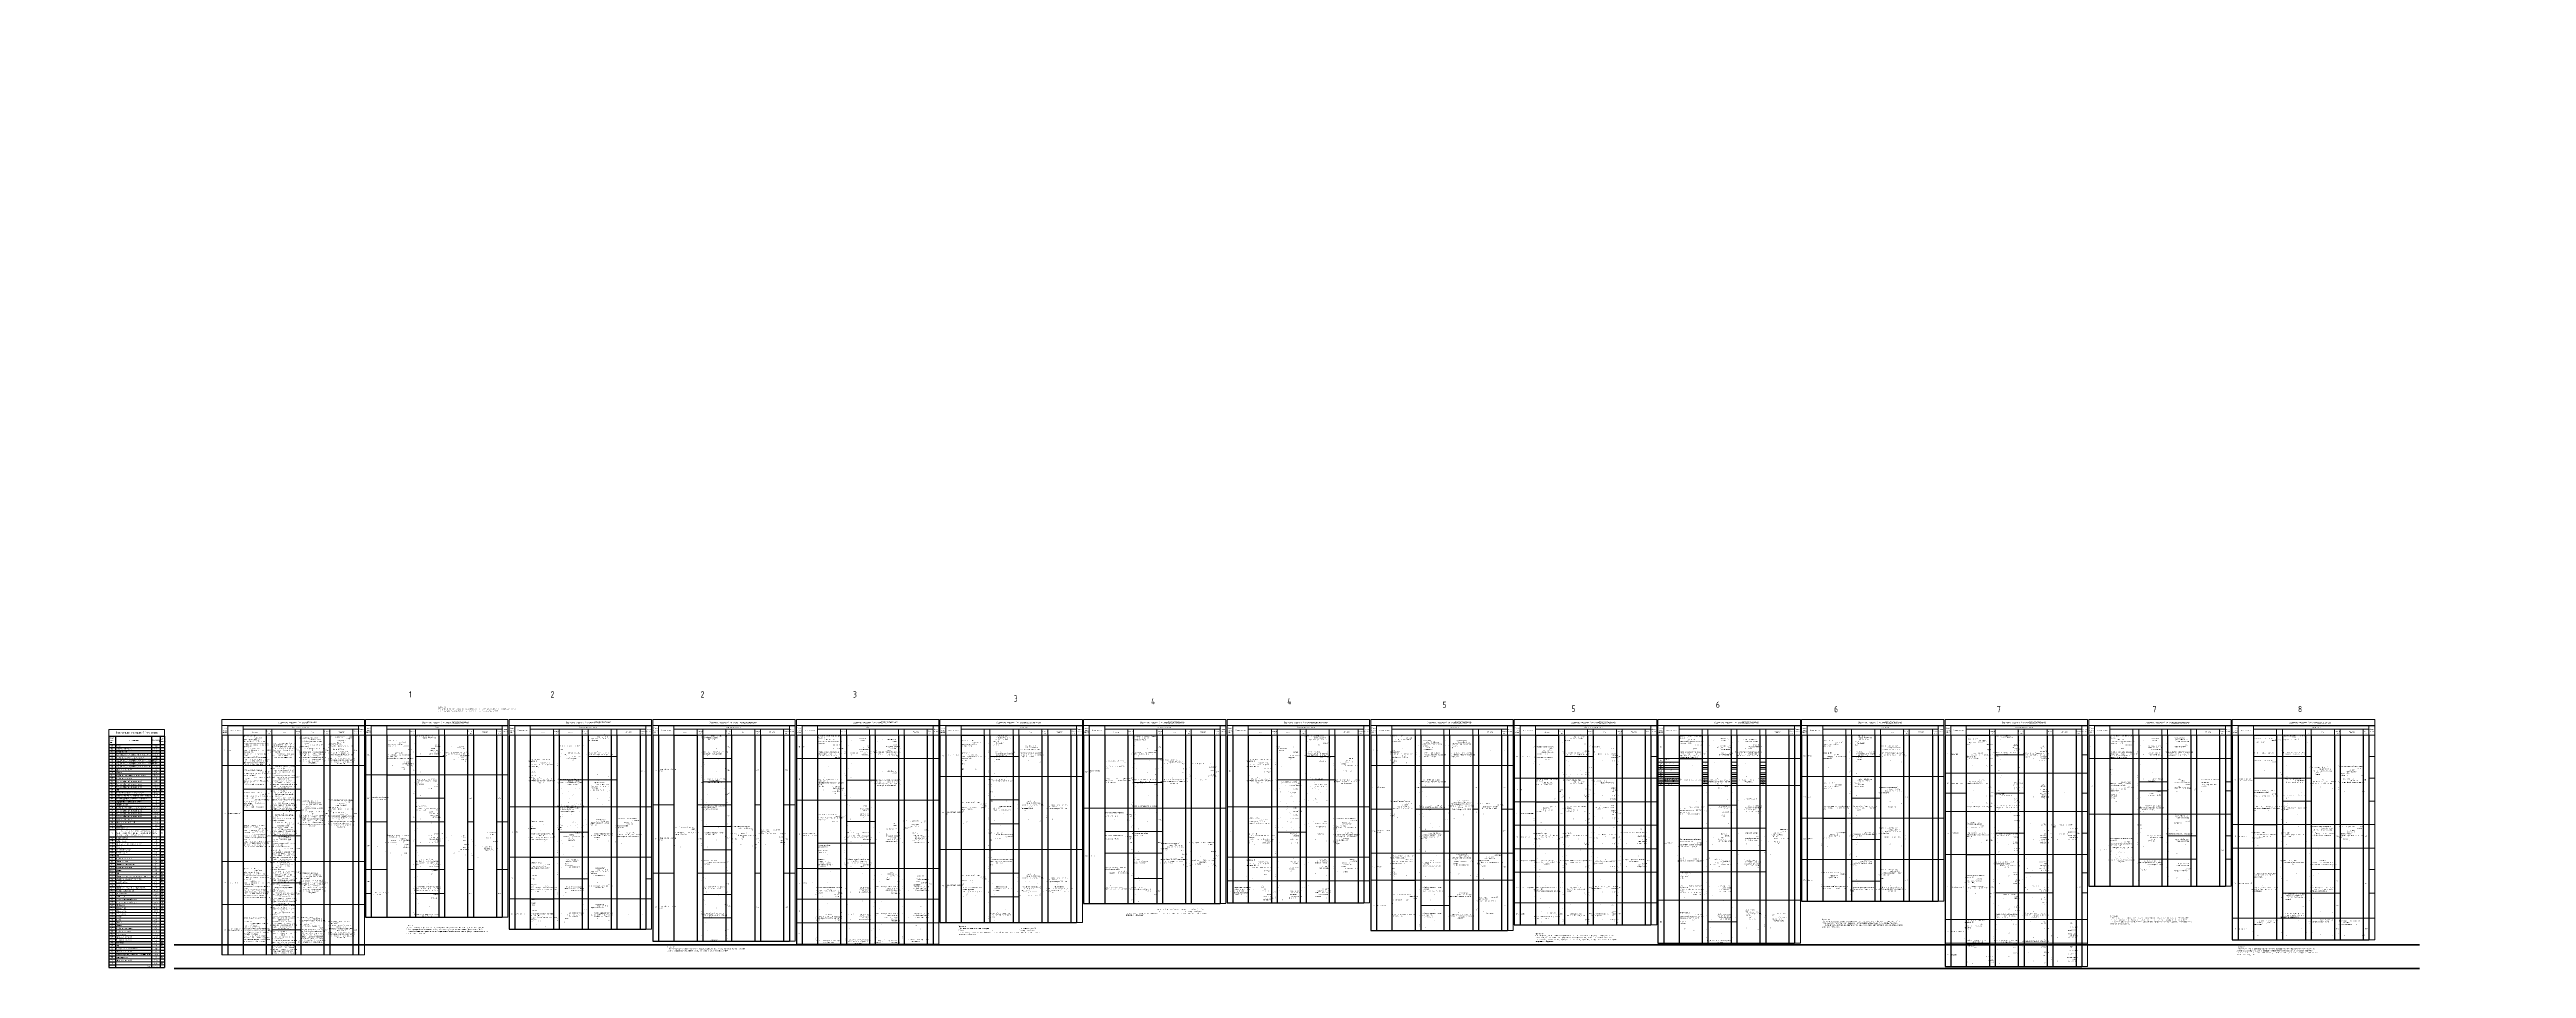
# Model space of a CAD drawing. Header units: millimetres. Extents: x 6718 to 585767, y -252378 to -37438.
import ezdxf

# ---------------------------------------------------------------- set-up
doc = ezdxf.new("R2010")
doc.units = ezdxf.units.MM
doc.layers.get('0').update_dxf_attribs({"color": 250, "lineweight": 0})
doc.layers.get('Defpoints').update_dxf_attribs({"true_color": 0xe5410b})
for name, color, linetype, lineweight in [('_TEXT', 189, 'Continuous', 18), ('АР_Кровля', 186, 'Continuous', 18), ('АР_Полы_Штриховка', 252, 'Continuous', 0), ('АР_Таблица отделки подвал', 250, 'Continuous', 15)]:
    doc.layers.add(name, color=color, linetype=linetype, lineweight=lineweight)
doc.layers.add('АР_Таблицы', color=164, linetype='Continuous')
doc.styles.add('ISOCPEUR', font='isocpeur.ttf', dxfattribs={"width": 0.7})
doc.styles.add('ISOCPEUR_2', font='isocpeur.ttf', dxfattribs={"width": 0.9, "height": 300})
doc.styles.add('Архитект', font='isocpeur.ttf', dxfattribs={"width": 0.8, "oblique": 8})

# ---------------------------------------------------------------- blocks, each defined once
blk = doc.blocks.new('*T800')
at = {"layer": 'Defpoints', "color": 8, "linetype": 'ByBlock', "lineweight": 0, "ltscale": 20, "transparency": 16777216}
for p, q in [((0, 0), (33300, 0)), ((0, 0), (0, -1350)), ((33300, 0), (33300, -1350)), ((33570, 0), (66870, 0)), ((33570, 0), (33570, -1350)), ((66870, 0), (66870, -1350)), ((67140, 0), (100440, 0)), ((67140, 0), (67140, -1350)), ((100440, 0), (100440, -1350)), ((100710, 0), (134010, 0)), ((100710, 0), (100710, -1350)), ((134010, 0), (134010, -1350)), ((134280, 0), (167580, 0)), ((134280, 0), (134280, -1350)), ((167580, 0), (167580, -1350)), ((167850, 0), (201150, 0)), ((167850, 0), (167850, -1350)), ((201150, 0), (201150, -1350)), ((201420, 0), (234720, 0)), ((201420, 0), (201420, -1350)), ((234720, 0), (234720, -1350)), ((234990, 0), (268290, 0)), ((234990, 0), (234990, -1350)), ((268290, 0), (268290, -1350)), ((268560, 0), (301860, 0)), ((268560, 0), (268560, -1350)), ((301860, 0), (301860, -1350)), ((302130, 0), (335430, 0)), ((302130, 0), (302130, -1350)), ((335430, 0), (335430, -1350)), ((335700, 0), (369000, 0)), ((335700, 0), (335700, -1350)), ((369000, 0), (369000, -1350)), ((369270, 0), (402570, 0)), ((369270, 0), (369270, -1350)), ((402570, 0), (402570, -1350)), ((402840, 0), (436140, 0)), ((402840, 0), (402840, -1350)), ((436140, 0), (436140, -1350)), ((436410, 0), (469710, 0)), ((436410, 0), (436410, -1350)), ((469710, 0), (469710, -1350)), ((469980, 0), (503280, 0)), ((469980, 0), (469980, -1350)), ((503280, 0), (503280, -1350))]:
    blk.add_line(p, q, dxfattribs=at)
at = {"layer": 'АР_Таблица отделки подвал', "color": 0, "lineweight": -2, "ltscale": 20, "transparency": 16777216}
for p, q in [((0, -1350), (1350, -1350)), ((0, -1350), (0, -3600)), ((0, -3600), (33300, -3600)), ((1350, -1350), (1350, -3600)), ((4950, -1350), (4950, -3600)), ((4950, -2250), (31950, -2250)), ((10350, -2250), (10350, -3600)), ((11700, -2250), (11700, -3600)), ((17100, -2250), (17100, -3600)), ((18450, -2250), (18450, -3600)), ((23850, -2250), (23850, -3600)), ((25200, -2250), (25200, -3600)), ((30600, -2250), (30600, -3600)), ((31950, -1350), (31950, -3600)), ((33300, -1350), (33300, -55008)), ((33570, -1350), (34920, -1350)), ((33570, -1350), (33570, -3600)), ((34920, -1350), (34920, -3600)), ((38520, -1350), (38520, -3600)), ((38520, -2250), (65520, -2250)), ((43920, -2250), (43920, -3600)), ((45270, -2250), (45270, -3600)), ((50670, -2250), (50670, -3600)), ((52020, -2250), (52020, -3600)), ((57420, -2250), (57420, -3600)), ((58770, -2250), (58770, -3600)), ((64170, -2250), (64170, -3600)), ((65520, -1350), (65520, -3600)), ((65520, -3600), (66870, -3600)), ((66870, -1350), (66870, -46208)), ((67140, -1350), (68490, -1350)), ((67140, -1350), (67140, -3600)), ((68490, -1350), (68490, -3600)), ((72090, -1350), (72090, -3600)), ((72090, -2250), (99090, -2250)), ((77490, -2250), (77490, -3600)), ((78840, -2250), (78840, -3600)), ((84240, -2250), (84240, -3600)), ((85590, -2250), (85590, -3600)), ((90990, -2250), (90990, -3600)), ((92340, -2250), (92340, -3600)), ((97740, -2250), (97740, -3600)), ((99090, -1350), (99090, -3600)), ((99090, -3600), (100440, -3600)), ((100440, -1350), (100440, -49037)), ((100710, -1350), (102060, -1350)), ((100710, -1350), (100710, -3600)), ((102060, -1350), (102060, -3600)), ((105660, -1350), (105660, -3600)), ((105660, -2250), (132660, -2250)), ((111060, -2250), (111060, -3600)), ((112410, -2250), (112410, -3600)), ((117810, -2250), (117810, -3600)), ((119160, -2250), (119160, -3600)), ((124560, -2250), (124560, -3600)), ((125910, -2250), (125910, -3600)), ((131310, -2250), (131310, -3600)), ((132660, -1350), (132660, -3600)), ((132660, -3600), (134010, -3600)), ((134010, -1350), (134010, -51785)), ((134280, -1350), (135630, -1350)), ((134280, -1350), (134280, -3600)), ((135630, -1350), (135630, -3600)), ((139230, -1350), (139230, -3600)), ((139230, -2250), (166230, -2250)), ((144630, -2250), (144630, -3600)), ((145980, -2250), (145980, -3600)), ((151380, -2250), (151380, -3600)), ((152730, -2250), (152730, -3600)), ((158130, -2250), (158130, -3600)), ((159480, -2250), (159480, -3600)), ((164880, -2250), (164880, -3600)), ((166230, -1350), (166230, -3600)), ((166230, -3600), (167580, -3600)), ((167580, -1350), (167580, -3600)), ((167850, -1350), (169200, -1350)), ((167850, -1350), (167850, -3600)), ((169200, -1350), (169200, -3600)), ((172800, -1350), (172800, -3600)), ((172800, -2250), (199800, -2250)), ((178200, -2250), (178200, -3600)), ((179550, -2250), (179550, -3600)), ((184950, -2250), (184950, -3600)), ((186300, -2250), (186300, -3600)), ((191700, -2250), (191700, -3600)), ((193050, -2250), (193050, -3600)), ((198450, -2250), (198450, -3600)), ((199800, -1350), (199800, -3600)), ((201150, -1350), (201150, -3600)), ((201420, -1350), (202770, -1350)), ((201420, -1350), (201420, -3600)), ((202770, -1350), (202770, -3600)), ((206370, -1350), (206370, -3600)), ((206370, -2250), (233370, -2250)), ((211770, -2250), (211770, -3600)), ((213120, -2250), (213120, -3600)), ((218520, -2250), (218520, -3600)), ((219870, -2250), (219870, -3600)), ((225270, -2250), (225270, -3600)), ((226620, -2250), (226620, -3600)), ((232020, -2250), (232020, -3600)), ((233370, -1350), (233370, -3600)), ((234720, -1350), (234720, -3600)), ((234990, -1350), (236340, -1350)), ((234990, -1350), (234990, -3600)), ((236340, -1350), (236340, -3600)), ((239940, -1350), (239940, -3600)), ((239940, -2250), (266940, -2250)), ((245340, -2250), (245340, -3600)), ((246690, -2250), (246690, -3600)), ((252090, -2250), (252090, -3600)), ((253440, -2250), (253440, -3600)), ((258840, -2250), (258840, -3600)), ((260190, -2250), (260190, -3600)), ((265590, -2250), (265590, -3600)), ((266940, -1350), (266940, -3600)), ((268290, -1350), (268290, -3600)), ((268560, -1350), (269910, -1350)), ((268560, -1350), (268560, -3600)), ((269910, -1350), (269910, -3600)), ((273510, -1350), (273510, -3600)), ((273510, -2250), (300510, -2250)), ((278910, -2250), (278910, -3600)), ((280260, -2250), (280260, -3600)), ((285660, -2250), (285660, -3600)), ((287010, -2250), (287010, -3600)), ((292410, -2250), (292410, -3600)), ((293760, -2250), (293760, -3600)), ((299160, -2250), (299160, -3600)), ((300510, -1350), (300510, -3600)), ((301860, -1350), (301860, -3600)), ((302130, -1350), (303480, -1350)), ((302130, -1350), (302130, -3600)), ((303480, -1350), (303480, -3600)), ((307080, -1350), (307080, -3600)), ((307080, -2250), (334080, -2250)), ((312480, -2250), (312480, -3600)), ((313830, -2250), (313830, -3600)), ((319230, -2250), (319230, -3600)), ((320580, -2250), (320580, -3600)), ((325980, -2250), (325980, -3600)), ((327330, -2250), (327330, -3600)), ((332730, -2250), (332730, -3600)), ((334080, -1350), (334080, -3600)), ((335430, -1350), (335430, -3600)), ((335700, -1350), (337050, -1350)), ((335700, -1350), (335700, -3600)), ((337050, -1350), (337050, -3600)), ((340650, -1350), (340650, -3600)), ((340650, -2250), (367650, -2250)), ((346050, -2250), (346050, -3600)), ((347400, -2250), (347400, -3600)), ((352800, -2250), (352800, -3600)), ((354150, -2250), (354150, -3600)), ((359550, -2250), (359550, -3600)), ((360900, -2250), (360900, -3600)), ((366300, -2250), (366300, -3600)), ((367650, -1350), (367650, -3600)), ((369000, -1350), (369000, -3600)), ((369270, -1350), (370620, -1350)), ((369270, -1350), (369270, -3600)), ((370620, -1350), (370620, -3600)), ((374220, -1350), (374220, -3600)), ((374220, -2250), (401220, -2250)), ((379620, -2250), (379620, -3600)), ((380970, -2250), (380970, -3600)), ((386370, -2250), (386370, -3600)), ((387720, -2250), (387720, -3600)), ((393120, -2250), (393120, -3600)), ((394470, -2250), (394470, -3600)), ((399870, -2250), (399870, -3600)), ((401220, -1350), (401220, -3600)), ((402570, -1350), (402570, -3600)), ((402840, -1350), (404190, -1350)), ((402840, -1350), (402840, -3600)), ((404190, -1350), (404190, -3600)), ((407790, -1350), (407790, -3600)), ((407790, -2250), (434790, -2250)), ((413190, -2250), (413190, -3600)), ((414540, -2250), (414540, -3600)), ((419940, -2250), (419940, -3600)), ((421290, -2250), (421290, -3600)), ((426690, -2250), (426690, -3600)), ((428040, -2250), (428040, -3600)), ((433440, -2250), (433440, -3600)), ((434790, -1350), (434790, -3600)), ((436140, -1350), (436140, -3600)), ((436410, -1350), (437760, -1350)), ((436410, -1350), (436410, -3600)), ((437760, -1350), (437760, -3600)), ((441360, -1350), (441360, -3600)), ((441360, -2250), (468360, -2250)), ((446760, -2250), (446760, -3600)), ((448110, -2250), (448110, -3600)), ((453510, -2250), (453510, -3600)), ((454860, -2250), (454860, -3600)), ((460260, -2250), (460260, -3600)), ((461610, -2250), (461610, -3600)), ((467010, -2250), (467010, -3600)), ((468360, -1350), (468360, -3600)), ((469710, -1350), (469710, -3600)), ((469980, -1350), (471330, -1350)), ((469980, -1350), (469980, -3600)), ((471330, -1350), (471330, -3600)), ((474930, -1350), (474930, -3600)), ((474930, -2250), (501930, -2250)), ((480330, -2250), (480330, -3600)), ((481680, -2250), (481680, -3600)), ((487080, -2250), (487080, -3600)), ((488430, -2250), (488430, -3600)), ((493830, -2250), (493830, -3600)), ((495180, -2250), (495180, -3600)), ((500580, -2250), (500580, -3600)), ((501930, -1350), (501930, -3600)), ((501930, -3600), (503280, -3600)), ((503280, -1350), (503280, -46428)), ((31950, -10757), (33300, -10757)), ((501930, -8635), (503280, -8635)), ((65520, -12888), (66870, -12888)), ((501930, -13683), (503280, -13683)), ((99090, -20412), (100440, -20412)), ((132660, -19948), (134010, -19948)), ((501930, -19102), (503280, -19102)), ((65520, -23928), (66870, -23928)), ((501930, -24543), (503280, -24543)), ((31950, -33148), (33300, -33148)), ((99090, -32175), (100440, -32175)), ((501930, -30033), (503280, -30033)), ((65520, -35058), (66870, -35058)), ((99090, -37223), (100440, -37223)), ((132660, -35867), (134010, -35867)), ((468360, -38913), (469710, -38913)), ((501930, -35081), (503280, -35081)), ((31950, -43245), (33300, -43245)), ((65520, -46208), (66870, -46208)), ((99090, -41880), (100440, -41880)), ((501930, -40546), (503280, -40546)), ((99090, -49037), (100440, -49037)), ((132660, -51785), (134010, -51785)), ((501930, -46428), (503280, -46428)), ((31950, -55008), (33300, -55008))]:
    blk.add_line(p, q, dxfattribs=at)
at = {"layer": 'АР_Таблица отделки подвал', "lineweight": 30, "ltscale": 20, "transparency": 16777216}
for p, q in [((0, -3600), (0, -55008)), ((1350, -3600), (1350, -55008)), ((4950, -3600), (4950, -55008)), ((10350, -3600), (10350, -55008)), ((11700, -3600), (11700, -55008)), ((17100, -3600), (17100, -55008)), ((18450, -3600), (18450, -55008)), ((23850, -3600), (23850, -55008)), ((25200, -3600), (25200, -55008)), ((30600, -3600), (30600, -55008)), ((31950, -3600), (31950, -55008)), ((33570, -3600), (33570, -46208)), ((34920, -3600), (34920, -46208)), ((38520, -3600), (38520, -46208)), ((43920, -3600), (43920, -46208)), ((45270, -3600), (45270, -46208)), ((50670, -3600), (50670, -46208)), ((52020, -3600), (52020, -46208)), ((57420, -3600), (57420, -46208)), ((58770, -3600), (58770, -46208)), ((64170, -3600), (64170, -46208)), ((65520, -3600), (65520, -46208)), ((67140, -3600), (67140, -49037)), ((68490, -3600), (68490, -49037)), ((72090, -3600), (72090, -49037)), ((77490, -3600), (77490, -49037)), ((78840, -3600), (78840, -49037)), ((84240, -3600), (84240, -49037)), ((85590, -3600), (85590, -49037)), ((90990, -3600), (90990, -49037)), ((92340, -3600), (92340, -49037)), ((97740, -3600), (97740, -49037)), ((99090, -3600), (99090, -49037)), ((100710, -3600), (100710, -51785)), ((102060, -3600), (102060, -51785)), ((105660, -3600), (111060, -3600)), ((105660, -3600), (105660, -51785)), ((111060, -3600), (111060, -51785)), ((112410, -3600), (112410, -51785)), ((117810, -3600), (117810, -51785)), ((119160, -3600), (119160, -51785)), ((124560, -3600), (124560, -51785)), ((125910, -3600), (125910, -51785)), ((131310, -3600), (131310, -51785)), ((132660, -3600), (132660, -51785)), ((134280, -3600), (134280, -52545)), ((135630, -3600), (135630, -52545)), ((139230, -3600), (139230, -52545)), ((144630, -3600), (144630, -52545)), ((145980, -3600), (145980, -52545)), ((151380, -3600), (151380, -52545)), ((152730, -3600), (152730, -52545)), ((158130, -3600), (158130, -52545)), ((159480, -3600), (159480, -52545)), ((164880, -3600), (164880, -52545)), ((166230, -3600), (166230, -52545)), ((167850, -3600), (167850, -47458)), ((169200, -3600), (169200, -47458)), ((172800, -3600), (178200, -3600)), ((172800, -3600), (172800, -47458)), ((178200, -3600), (178200, -47458)), ((179550, -3600), (179550, -47458)), ((184950, -3600), (184950, -47458)), ((186300, -3600), (186300, -47458)), ((191700, -3600), (191700, -47458)), ((193050, -3600), (193050, -47458)), ((198450, -3600), (198450, -47458)), ((199800, -3600), (199800, -47458)), ((201420, -3600), (201420, -43023)), ((202770, -3600), (202770, -43023)), ((206370, -3600), (206370, -43023)), ((211770, -3600), (211770, -43023)), ((213120, -3600), (213120, -43023)), ((218520, -3600), (218520, -43023)), ((219870, -3600), (219870, -43023)), ((225270, -3600), (225270, -43023)), ((226620, -3600), (226620, -43023)), ((232020, -3600), (232020, -43023)), ((233370, -3600), (233370, -43023)), ((234990, -3600), (234990, -42828)), ((236340, -3600), (236340, -42828)), ((239940, -3600), (245340, -3600)), ((239940, -3600), (239940, -42828)), ((245340, -3600), (245340, -42828)), ((246690, -3600), (246690, -42828)), ((252090, -3600), (252090, -42828)), ((253440, -3600), (253440, -42828)), ((258840, -3600), (258840, -42828)), ((260190, -3600), (260190, -42828)), ((265590, -3600), (265590, -42828)), ((266940, -3600), (266940, -42828)), ((268560, -3600), (268560, -49322)), ((269910, -3600), (269910, -49322)), ((273510, -3600), (273510, -49322)), ((278910, -3600), (278910, -49322)), ((280260, -3600), (280260, -49322)), ((285660, -3600), (285660, -49322)), ((287010, -3600), (287010, -49322)), ((292410, -3600), (292410, -49322)), ((293760, -3600), (293760, -49322)), ((299160, -3600), (299160, -49322)), ((300510, -3600), (300510, -49322)), ((302130, -3600), (302130, -47992)), ((303480, -3600), (303480, -47992)), ((307080, -3600), (312480, -3600)), ((307080, -3600), (307080, -47992)), ((312480, -3600), (312480, -47992)), ((313830, -3600), (313830, -47992)), ((319230, -3600), (319230, -47992)), ((320580, -3600), (320580, -47992)), ((325980, -3600), (325980, -47992)), ((327330, -3600), (327330, -47992)), ((332730, -3600), (332730, -47992)), ((334080, -3600), (334080, -47992)), ((335700, -3600), (335700, -52290)), ((337050, -3600), (337050, -52290)), ((340650, -3600), (346050, -3600)), ((340650, -3600), (340650, -52290)), ((346050, -3600), (346050, -52290)), ((347400, -3600), (347400, -52290)), ((352800, -3600), (352800, -52290)), ((354150, -3600), (354150, -52290)), ((359550, -3600), (359550, -52290)), ((360900, -3600), (360900, -52290)), ((366300, -3600), (366300, -52290)), ((367650, -3600), (367650, -52290)), ((369270, -3600), (369270, -42420)), ((370620, -3600), (370620, -42420)), ((374220, -3600), (374220, -42420)), ((379620, -3600), (379620, -42420)), ((380970, -3600), (380970, -42420)), ((386370, -3600), (386370, -42420)), ((387720, -3600), (387720, -42420)), ((393120, -3600), (393120, -42420)), ((394470, -3600), (394470, -42420)), ((399870, -3600), (399870, -42420)), ((401220, -3600), (401220, -42420)), ((402840, -3600), (402840, -57754)), ((404190, -3600), (404190, -57754)), ((407790, -3600), (413190, -3600)), ((407790, -3600), (407790, -57754)), ((413190, -3600), (413190, -57754)), ((414540, -3600), (414540, -57754)), ((419940, -3600), (419940, -57754)), ((421290, -3600), (421290, -57754)), ((426690, -3600), (426690, -57754)), ((428040, -3600), (428040, -57754)), ((433440, -3600), (433440, -57754)), ((434790, -3600), (434790, -57754)), ((436410, -3600), (436410, -38913)), ((437760, -3600), (437760, -38913)), ((441360, -3600), (441360, -38913)), ((446760, -3600), (446760, -38913)), ((448110, -3600), (448110, -38913)), ((453510, -3600), (453510, -38913)), ((454860, -3600), (454860, -38913)), ((460260, -3600), (460260, -38913)), ((461610, -3600), (461610, -38913)), ((467010, -3600), (467010, -38913)), ((468360, -3600), (468360, -38913)), ((469980, -3600), (469980, -51476)), ((471330, -3600), (471330, -51476)), ((474930, -3600), (480330, -3600)), ((474930, -3600), (474930, -51476)), ((480330, -3600), (480330, -51476)), ((481680, -3600), (481680, -51476)), ((487080, -3600), (487080, -51476)), ((488430, -3600), (488430, -51476)), ((493830, -3600), (493830, -51476)), ((495180, -3600), (495180, -51476)), ((500580, -3600), (500580, -51476)), ((501930, -3600), (501930, -51476)), ((340650, -9090), (346050, -9090)), ((38520, -12888), (43920, -12888)), ((307080, -13697), (312480, -13697)), ((340650, -15395), (346050, -15395)), ((239940, -20412), (245340, -20412)), ((307080, -19187), (312480, -19187)), ((374220, -23010), (379620, -23010)), ((441360, -22102), (446760, -22102)), ((340650, -25419), (346050, -25419)), ((474930, -24543), (480330, -24543)), ((72090, -32175), (77490, -32175)), ((239940, -32200), (245340, -32200)), ((407790, -31556), (413190, -31556)), ((139230, -34850), (144630, -34850)), ((273510, -37558), (278910, -37558)), ((340650, -35628), (346050, -35628)), ((441360, -38913), (446760, -38913)), ((72090, -41880), (77490, -41880)), ((206370, -43023), (211770, -43023)), ((374220, -42420), (379620, -42420)), ((72090, -49037), (77490, -49037)), ((273510, -49322), (278910, -49322)), ((307080, -47992), (312480, -47992)), ((469980, -51476), (501930, -51476)), ((139230, -52545), (144630, -52545)), ((407790, -52264), (413190, -52264))]:
    blk.add_line(p, q, dxfattribs=at)
at = {"layer": 'АР_Таблица отделки подвал', "color": 0, "linetype": 'ByBlock', "lineweight": 30, "ltscale": 20, "transparency": 16777216}
for p, q in [((1350, -1350), (33300, -1350)), ((34920, -1350), (66870, -1350)), ((68490, -1350), (100440, -1350)), ((102060, -1350), (134010, -1350)), ((135630, -1350), (167580, -1350)), ((169200, -1350), (201150, -1350)), ((202770, -1350), (234720, -1350)), ((236340, -1350), (268290, -1350)), ((269910, -1350), (301860, -1350)), ((303480, -1350), (335430, -1350)), ((337050, -1350), (369000, -1350)), ((370620, -1350), (402570, -1350)), ((404190, -1350), (436140, -1350)), ((437760, -1350), (469710, -1350)), ((471330, -1350), (503280, -1350))]:
    blk.add_line(p, q, dxfattribs=at)
at = {"layer": 'АР_Таблица отделки подвал', "ltscale": 20, "transparency": 16777216}
for p, q in [((33570, -3600), (65520, -3600)), ((67140, -3600), (99090, -3600)), ((100710, -3600), (105660, -3600)), ((111060, -3600), (132660, -3600)), ((134280, -3600), (166230, -3600)), ((167850, -3600), (172800, -3600)), ((178200, -3600), (199800, -3600)), ((201420, -3600), (233370, -3600)), ((234990, -3600), (239940, -3600)), ((245340, -3600), (266940, -3600)), ((268560, -3600), (300510, -3600)), ((302130, -3600), (307080, -3600)), ((312480, -3600), (334080, -3600)), ((335700, -3600), (340650, -3600)), ((346050, -3600), (367650, -3600)), ((369270, -3600), (401220, -3600)), ((402840, -3600), (407790, -3600)), ((413190, -3600), (434790, -3600)), ((436410, -3600), (468360, -3600)), ((469980, -3600), (474930, -3600)), ((480330, -3600), (501930, -3600)), ((0, -10757), (31950, -10757)), ((45270, -8648), (52020, -8648)), ((85590, -8648), (92340, -8648)), ((112410, -9065), (119160, -9065)), ((134280, -9090), (166230, -9090)), ((179550, -8648), (186300, -8648)), ((213120, -9155), (219870, -9155)), ((253440, -8648), (260190, -8648)), ((268560, -10757), (300510, -10757)), ((313830, -8648), (320580, -8648)), ((335700, -9090), (340650, -9090)), ((335700, -9922), (340650, -9922)), ((335700, -10753), (340650, -10753)), ((335700, -11177), (340650, -11177)), ((346050, -9090), (367650, -9090)), ((346050, -9922), (347400, -9922)), ((346050, -10753), (347400, -10753)), ((346050, -11177), (347400, -11177)), ((352800, -9922), (354150, -9922)), ((352800, -10753), (354150, -10753)), ((352800, -11177), (354150, -11177)), ((359550, -9922), (360900, -9922)), ((359550, -10753), (360900, -10753)), ((359550, -11177), (360900, -11177)), ((380970, -8648), (387720, -8648)), ((414540, -8252), (421290, -8252)), ((436410, -9090), (468360, -9090)), ((474930, -8635), (488430, -8635)), ((4950, -16222), (18450, -16222)), ((33570, -12888), (38520, -12888)), ((43920, -12888), (65520, -12888)), ((78840, -14113), (92340, -14113)), ((112410, -14530), (119160, -14530)), ((145980, -14138), (152730, -14138)), ((167850, -13305), (199800, -13305)), ((213120, -14730), (219870, -14730)), ((246690, -14113), (260190, -14113)), ((280260, -15805), (287010, -15805)), ((302130, -13697), (307080, -13697)), ((312480, -13697), (334080, -13697)), ((335700, -11600), (340650, -11600)), ((335700, -12432), (340650, -12432)), ((335700, -12855), (340650, -12855)), ((335700, -13278), (340650, -13278)), ((335700, -13702), (340650, -13702)), ((335700, -14125), (340650, -14125)), ((335700, -14548), (340650, -14548)), ((335700, -14972), (340650, -14972)), ((335700, -15395), (340650, -15395)), ((346050, -11600), (347400, -11600)), ((346050, -12432), (347400, -12432)), ((346050, -12855), (347400, -12855)), ((346050, -13278), (347400, -13278)), ((346050, -13702), (347400, -13702)), ((346050, -14125), (347400, -14125)), ((346050, -14548), (347400, -14548)), ((346050, -14972), (347400, -14972)), ((346050, -15395), (367650, -15395)), ((352800, -11600), (354150, -11600)), ((352800, -12432), (354150, -12432)), ((352800, -12855), (354150, -12855)), ((352800, -13278), (354150, -13278)), ((352800, -13702), (354150, -13702)), ((352800, -14125), (354150, -14125)), ((352800, -14548), (354150, -14548)), ((352800, -14972), (354150, -14972)), ((359550, -11600), (360900, -11600)), ((359550, -12432), (360900, -12432)), ((359550, -12855), (360900, -12855)), ((359550, -13278), (360900, -13278)), ((359550, -13702), (360900, -13702)), ((359550, -14125), (360900, -14125)), ((359550, -14548), (360900, -14548)), ((359550, -14972), (360900, -14972)), ((369270, -13305), (401220, -13305)), ((402840, -12543), (434790, -12543)), ((402840, -17195), (407790, -17195)), ((414540, -17195), (421290, -17195)), ((448110, -14555), (454860, -14555)), ((448110, -16637), (454860, -16637)), ((474930, -13683), (488430, -13683)), ((4950, -21270), (18450, -21270)), ((45270, -18353), (52020, -18353)), ((67140, -20412), (99090, -20412)), ((100710, -19948), (105660, -19948)), ((111060, -19948), (119160, -19948)), ((124560, -19948), (125910, -19948)), ((131310, -19948), (132660, -19948)), ((134280, -18795), (166230, -18795)), ((179550, -18770), (186300, -18770)), ((201420, -20722), (233370, -20722)), ((234990, -20412), (239940, -20412)), ((245340, -20412), (266940, -20412)), ((268560, -20963), (273510, -20963)), ((278910, -20963), (287010, -20963)), ((292410, -20963), (293760, -20963)), ((299160, -20963), (300510, -20963)), ((302130, -19187), (307080, -19187)), ((312480, -19187), (334080, -19187)), ((347400, -20024), (354150, -20024)), ((369270, -23010), (374220, -23010)), ((379620, -23010), (401220, -23010)), ((380970, -18353), (387720, -18353)), ((402840, -21486), (434790, -21486)), ((436410, -22102), (441360, -22102)), ((446760, -22102), (468360, -22102)), ((481680, -19102), (488430, -19102)), ((11700, -27152), (18450, -27152)), ((33570, -23928), (38520, -23928)), ((43920, -23928), (52020, -23928)), ((57420, -23928), (58770, -23928)), ((64170, -23928), (65520, -23928)), ((78840, -26293), (85590, -26293)), ((112410, -24983), (119160, -24983)), ((139230, -28878), (152730, -28878)), ((145980, -23830), (152730, -23830)), ((179550, -24345), (186300, -24345)), ((206370, -26187), (219870, -26187)), ((246690, -26293), (253440, -26293)), ((280260, -26102), (287010, -26102)), ((302130, -24717), (334080, -24717)), ((346050, -25419), (360900, -25419)), ((380970, -28058), (387720, -28058)), ((414540, -26521), (421290, -26521)), ((454860, -27150), (461610, -27150)), ((469980, -24543), (474930, -24543)), ((480330, -24543), (501930, -24543)), ((0, -33148), (31950, -33148)), ((45270, -29483), (52020, -29483)), ((67140, -32175), (72090, -32175)), ((77490, -32175), (99090, -32175)), ((112410, -30448), (119160, -30448)), ((167850, -30337), (199800, -30337)), ((206370, -31235), (219870, -31235)), ((234990, -32200), (239940, -32200)), ((245340, -32200), (266940, -32200)), ((268560, -31260), (300510, -31260)), ((302130, -30207), (334080, -30207)), ((347400, -30580), (360900, -30580)), ((369270, -32715), (401220, -32715)), ((402840, -31556), (407790, -31556)), ((413190, -31556), (434790, -31556)), ((448110, -32615), (461610, -32615)), ((469980, -30033), (501930, -30033)), ((11700, -38197), (18450, -38197)), ((33570, -35058), (38520, -35058)), ((43920, -35058), (52020, -35058)), ((57420, -35058), (58770, -35058)), ((64170, -35058), (65520, -35058)), ((78840, -37223), (85590, -37223)), ((100710, -35867), (105660, -35867)), ((111060, -35867), (119160, -35867)), ((124560, -35867), (125910, -35867)), ((131310, -35867), (132660, -35867)), ((134280, -34850), (139230, -34850)), ((144630, -34850), (166230, -34850)), ((179550, -35892), (186300, -35892)), ((213120, -37117), (219870, -37117)), ((234990, -37690), (266940, -37690)), ((268560, -37558), (273510, -37558)), ((278910, -37558), (300510, -37558)), ((302130, -35697), (334080, -35697)), ((346050, -35628), (360900, -35628)), ((380970, -37763), (387720, -37763)), ((414540, -40476), (428040, -40476)), ((421290, -35824), (428040, -35824)), ((436410, -38913), (441360, -38913)), ((446760, -38913), (468360, -38913)), ((488430, -35081), (495180, -35081)), ((0, -43245), (31950, -43245)), ((33570, -40633), (34920, -40633)), ((33570, -46208), (65520, -46208)), ((45270, -40633), (52020, -40633)), ((67140, -41880), (72090, -41880)), ((77490, -41880), (99090, -41880)), ((112410, -40902), (119160, -40902)), ((134280, -42007), (166230, -42007)), ((179550, -41467), (186300, -41467)), ((201420, -43023), (206370, -43023)), ((211770, -43023), (233370, -43023)), ((234990, -42828), (266940, -42828)), ((280260, -43440), (287010, -43440)), ((302130, -42853), (334080, -42853)), ((335700, -42220), (367650, -42220)), ((369270, -42420), (374220, -42420)), ((379620, -42420), (401220, -42420)), ((481680, -40546), (495180, -40546)), ((11700, -49127), (18450, -49127)), ((67140, -49037), (72090, -49037)), ((77490, -49037), (99090, -49037)), ((100710, -51785), (132660, -51785)), ((112410, -46367), (119160, -46367)), ((134280, -47497), (166230, -47497)), ((167850, -47458), (199800, -47458)), ((268560, -49322), (273510, -49322)), ((278910, -49322), (300510, -49322)), ((302130, -47992), (307080, -47992)), ((312480, -47992), (334080, -47992)), ((347400, -47255), (354150, -47255)), ((402840, -46774), (434790, -46774)), ((469980, -46428), (501930, -46428)), ((0, -55008), (31950, -55008)), ((134280, -52545), (139230, -52545)), ((144630, -52545), (166230, -52545)), ((335700, -52290), (367650, -52290)), ((402840, -52264), (407790, -52264)), ((402840, -57754), (434790, -57754)), ((413190, -52264), (434790, -52264))]:
    blk.add_line(p, q, dxfattribs=at)
at = {"layer": 'АР_Таблица отделки подвал', "lineweight": -2, "ltscale": 20, "transparency": 16777216}
for p, q in [((167580, -3600), (167580, -52545)), ((199800, -3600), (201150, -3600)), ((201150, -3600), (201150, -47458)), ((233370, -3600), (234720, -3600)), ((234720, -3600), (234720, -43023)), ((266940, -3600), (268290, -3600)), ((268290, -3600), (268290, -42828)), ((300510, -3600), (301860, -3600)), ((301860, -3600), (301860, -49322)), ((334080, -3600), (335430, -3600)), ((335430, -3600), (335430, -47992)), ((367650, -3600), (369000, -3600)), ((369000, -3600), (369000, -52290)), ((401220, -3600), (402570, -3600)), ((402570, -3600), (402570, -42420)), ((434790, -3600), (436140, -3600)), ((436140, -3600), (436140, -57754)), ((468360, -3600), (469710, -3600)), ((469710, -3600), (469710, -38913)), ((166230, -9090), (167580, -9090)), ((300510, -10757), (301860, -10757)), ((334080, -8648), (335430, -8648)), ((367650, -9090), (369000, -9090)), ((434790, -8252), (436140, -8252)), ((468360, -9090), (469710, -9090)), ((199800, -13305), (201150, -13305)), ((334080, -13697), (335430, -13697)), ((367650, -15395), (369000, -15395)), ((401220, -13305), (402570, -13305)), ((434790, -12543), (436140, -12543)), ((434790, -17195), (436140, -17195)), ((468360, -14555), (469710, -14555)), ((468360, -16637), (469710, -16637)), ((166230, -18795), (167580, -18795)), ((233370, -20722), (234720, -20722)), ((266940, -20412), (268290, -20412)), ((300510, -20963), (301860, -20963)), ((334080, -19187), (335430, -19187)), ((401220, -23010), (402570, -23010)), ((434790, -21486), (436140, -21486)), ((468360, -22102), (469710, -22102)), ((334080, -24717), (335430, -24717)), ((434790, -26521), (436140, -26521)), ((468360, -27150), (469710, -27150)), ((199800, -30337), (201150, -30337)), ((266940, -32200), (268290, -32200)), ((300510, -31260), (301860, -31260)), ((334080, -30207), (335430, -30207)), ((401220, -32715), (402570, -32715)), ((434790, -31556), (436140, -31556)), ((468360, -32615), (469710, -32615)), ((166230, -34850), (167580, -34850)), ((266940, -37690), (268290, -37690)), ((300510, -37558), (301860, -37558)), ((334080, -35697), (335430, -35697)), ((434790, -35824), (436140, -35824)), ((434790, -40476), (436140, -40476)), ((166230, -42007), (167580, -42007)), ((233370, -43023), (234720, -43023)), ((266940, -42828), (268290, -42828)), ((334080, -42853), (335430, -42853)), ((367650, -42220), (369000, -42220)), ((401220, -42420), (402570, -42420)), ((166230, -47497), (167580, -47497)), ((199800, -47458), (201150, -47458)), ((300510, -49322), (301860, -49322)), ((334080, -47992), (335430, -47992)), ((434790, -46774), (436140, -46774)), ((501930, -51476), (503280, -51476)), ((503280, -46428), (503280, -51476)), ((166230, -52545), (167580, -52545)), ((367650, -52290), (369000, -52290)), ((434790, -52264), (436140, -52264)), ((434790, -57754), (436140, -57754))]:
    blk.add_line(p, q, dxfattribs=at)
at = {"layer": 'АР_Таблица отделки подвал', "ltscale": 20, "transparency": 16777216}
for s, insert, char_height, width, attachment_point, style in [('Номер поме- щения', (675, -2475), 270, 1260, 5, 'Архитект'), ('Наименование', (3150, -2475), 270, 3510, 5, 'Архитект'), ('{\\C240;Грильято типа GL15:                                              • цвет: белый;\\P• размер ячейки: 100х100 мм.\\PГрильято Албес GL50-75 Sh или экв.    -----------------------------------------        Водно-дисперсионная негорючая окраска (негорючая НГ):                                             • цвет: RAL 9011;\\P• класс пожарной опасности строительных материалов: КМ0;                             • подготовка бетонной поверхности, шпаклевка, грунтовка.\\PBravo class profi FW-55 или эквивалент.\\P* ссылка на модель носит рекомендательный характер и определяет внешний вид (форма, цвет, текстура, фактура) и качественные характеристики материала или оборудования.}', (4995, -7178), 250, 5310, 4, 'ISOCPEUR'), ('Потолок', (7650, -2925), 270, 5310, 5, 'Архитект'), ('Площадь,  м2', (11025, -2925), 270, 1260, 5, 'Архитект'), ('Бетонная плитка под кирпич: Настенная плитка BRICK WALL Bremen BR-001 205х60х18мм, цвет белый, поверхность рифленая с затиркой швов шириной не более 3-4 мм с эпоксидной затиркой швов под окраску RAL 9010.                                         *улучшенная ц.п. штукатурка по сетке, шпаклевка, гладкий стеклохолст, финишная шпаклевка в 2 слоя.', (14400, -7178), 250, 5310, 5, 'ISOCPEUR'), ('Ведомость отделки 1-го этажа.', (16650, -675), 360, 33210, 5, 'Архитект'), ('Стены', (14400, -2925), 270, 5310, 5, 'Архитект'), ('Вид отделки интерьеров', (18450, -1800), 270, 26910, 5, 'Архитект'), ('Площадь,  м2', (17775, -2925), 270, 1260, 5, 'Архитект'), ('\\A1;{\\C44;Керамогранит крупноформатный:                      • размер:1195х600х9 мм;\\P• обработка поверхности: матовая;\\P• цвет "под бетон";                                    • укладка: со смещением на 1/2 по длинной стороне;                                        • коэф. противоскольжения: не ниже R9.\\PТипа Kerama Marazzi Фондамента пепельный светлый обрезной DL500720R или эквивалент.\\P* ссылка на модель носит рекоменда- тельный характер и определяет внешний вид (форма, цвет, текстура, фактура) и качественные характеристики материала или оборудования.}', (21150, -7178), 250, 5310, 5, 'ISOCPEUR'), ('Пол', (21150, -2925), 270, 5310, 5, 'Архитект'), ('Площадь,  м2', (24525, -2925), 270, 1260, 5, 'Архитект'), ('{\\C44;Плинтус керамогранитный завальцованный                              • материал: керамогранит;\\P• цвет: "под бетон";\\P• поверхность: матовая;                         • коэффициент противоскольжения: не ниже R10ВС;                                                 • формат: 95х600мм;                            • толщина: 9мм.\\PТипа Kerama Marazzi Фондамента пепельный светлый обрезной DD500720R\\\\6BT* или эквивалент.\\P* ссылка на модель носит рекоменд. характер и опред. внешний вид (форма, цвет, текстура, фактура) и кач-ные хар-ки материала или оборудования.}', (27900, -7178), 250, 5310, 5, 'ISOCPEUR'), ('Плинтус', (27900, -2925), 270, 5310, 5, 'Архитект'), ('Длина, м.п.', (31275, -2925), 270, 1260, 5, 'Архитект'), ('Приме- чание', (32625, -2475), 270, 1260, 5, 'Архитект'), ('Номер поме- щения', (34245, -2475), 270, 1260, 5, 'Архитект'), ('Наименование', (36720, -2475), 270, 3510, 5, 'Архитект'), ('{\\C240;Грильято типа GL15:                                              • цвет: белый;\\P• размер ячейки: 50х50 мм.\\PГрильято Албес GL50-75 Sh или экв.    -----------------------------------------        Водно-дисперсионная негорючая окраска (негорючая НГ):                                             • цвет: RAL 9011;\\P• класс пожарной опасности строительных материалов: КМ0;                             • подготовка бетонной поверхности, шпаклевка, грунтовка.\\PBravo class profi FW-55 или эквивалент.\\P* ссылка на модель носит рекомендательный характер и определяет внешний вид (форма, цвет, текстура, фактура) и качественные характеристики материала или оборудования.}', (38565, -8244), 250, 5310, 4, 'ISOCPEUR'), ('Потолок', (41220, -2925), 270, 5310, 5, 'Архитект'), ('Площадь,  м2', (44595, -2925), 270, 1260, 5, 'Архитект'), ('{\\C155;Керамогранит крупноформатный:                      • размер: 600х600х9 мм;\\P• поверхность: матовая;\\P• цвет: "под бетон";                           • раскладка: без смещения;                           • улучшенная ц.п. штукатурка по сетке.\\PТипа Kerama Marazzi Фондамента пепельный светлый DL600720R или экв.\\P* ссылка на модель носит рекоменд. характер и опред. внешний вид (форма, цвет, текстура, фактура) и качественные хар-ки материала или оборудования.}', (47970, -6124), 250, 5310, 5, 'ISOCPEUR'), ('Ведомость отделки 1-го этажа.', (50220, -675), 360, 33210, 5, 'Архитект'), ('Стены', (47970, -2925), 270, 5310, 5, 'Архитект'), ('Вид отделки интерьеров', (52020, -1800), 270, 26910, 5, 'Архитект'), ('Площадь,  м2', (51345, -2925), 270, 1260, 5, 'Архитект'), ('\\A1;{\\C130;Керамогранит крупноформатный:                      • размер: 600х600х9 мм;\\P• обработка поверхности: матовая;\\P• цвет "под бетон";                                                                            • коэф. противоскольжения: не ниже R9.\\PТипа Kerama Marazzi Фондамента пепельный светлый обрезной DL600720R или эквивалент.\\P* ссылка на модель носит рекоменда- тельный характер и определяет внешний вид (форма, цвет, текстура, фактура) и качественные характеристики материала или оборудования.}', (54720, -8244), 250, 5310, 5, 'ISOCPEUR'), ('Пол', (54720, -2925), 270, 5310, 5, 'Архитект'), ('Площадь,  м2', (58095, -2925), 270, 1260, 5, 'Архитект'), ('Плинтус', (61470, -2925), 270, 5310, 5, 'Архитект'), ('Длина, м.п.', (64845, -2925), 270, 1260, 5, 'Архитект'), ('Приме- чание', (66195, -2475), 270, 1260, 5, 'Архитект'), ('Номер поме- щения', (67815, -2475), 270, 1260, 5, 'Архитект'), ('Наименование', (70290, -2475), 270, 3510, 5, 'Архитект'), ('Потолок', (74790, -2925), 270, 5310, 5, 'Архитект'), ('Площадь,  м2', (78165, -2925), 270, 1260, 5, 'Архитект'), ('Ведомость отделки 1-го этажа.', (83790, -675), 360, 33210, 5, 'Архитект'), ('Стены', (81540, -2925), 270, 5310, 5, 'Архитект'), ('Вид отделки интерьеров', (85590, -1800), 270, 26910, 5, 'Архитект'), ('Площадь,  м2', (84915, -2925), 270, 1260, 5, 'Архитект'), ('{\\C64;Керамогранит крупноформатный:                      • размер: 600х600х9 мм;\\P• обработка поверхности: матовая;\\P• цвет "под камень";                             • коэф. противоскольжения: не ниже R9.\\PТипа Kerama Marazzi Про лаймстоун серый светлый натуральный DD641020R или эквивалент.\\P* ссылка на модель носит рекоменда- тельный характер и определяет внешний вид (форма, цвет, текстура, фактура) и качественные характеристики материала или оборудования.}', (88290, -6124), 250, 5310, 5, 'ISOCPEUR'), ('Пол', (88290, -2925), 270, 5310, 5, 'Архитект'), ('Площадь,  м2', (91665, -2925), 270, 1260, 5, 'Архитект'), ('Плинтус', (95040, -2925), 270, 5310, 5, 'Архитект'), ('Длина, м.п.', (98415, -2925), 270, 1260, 5, 'Архитект'), ('Приме- чание', (99765, -2475), 270, 1260, 5, 'Архитект'), ('Номер поме- щения', (101385, -2475), 270, 1260, 5, 'Архитект'), ('Наименование', (103860, -2475), 270, 3510, 5, 'Архитект'), ('Потолок', (108360, -2925), 270, 5310, 5, 'Архитект'), ('Площадь,  м2', (111735, -2925), 270, 1260, 5, 'Архитект'), ('{\\C3;Краска водно-дисперсионная с добавлением противопоплесневых добавок:                      • класс пож. опас. не хуже Г1, В1, Д2, Т2;\\P• обработка поверхности: матовая;\\P• цвет: RAL 9010;                                 • улучшенная ц.п. штукатурка по сетке, шпаклевка, гладкий стеклохолст, финишная шпаклевка в 2 слоя.\\PBravo class Profi FW-55 или эквивалент.\\P* ссылка на модель носит рекоменд. характер и опред. внешний вид (форма, цвет, текстура, фактура) и качественные хар-ки материала или оборудования.}', (115110, -6332), 250, 5310, 5, 'ISOCPEUR'), ('Ведомость отделки 1-го этажа.', (117360, -675), 360, 33210, 5, 'Архитект'), ('Стены', (115110, -2925), 270, 5310, 5, 'Архитект'), ('Вид отделки интерьеров', (119160, -1800), 270, 26910, 5, 'Архитект'), ('Площадь,  м2', (118485, -2925), 270, 1260, 5, 'Архитект'), ('Пол', (121860, -2925), 270, 5310, 5, 'Архитект'), ('Площадь,  м2', (125235, -2925), 270, 1260, 5, 'Архитект'), ('Плинтус', (128610, -2925), 270, 5310, 5, 'Архитект'), ('Длина, м.п.', (131985, -2925), 270, 1260, 5, 'Архитект'), ('Приме- чание', (133335, -2475), 270, 1260, 5, 'Архитект'), ('Номер поме- щения', (134955, -2475), 270, 1260, 5, 'Архитект'), ('Наименование', (137430, -2475), 270, 3510, 5, 'Архитект'), ('{\\C214;Водно-дисперсионная негорючая окраска (негорючая НГ):                                             • цвет: RAL 9011;\\P• класс пожарной опасности строительных материалов: КМ1, КМ0;                             • подготовка бетонной поверхности, шпаклевка, грунтовка.\\PТипа Bravo decor class profi НГ W-200 или эквивалент.\\P* ссылка на модель носит рекоменда- тельный характер и определяет внешний вид (форма, цвет, текстура, фактура) и качественные хар-ки мат-ла или оборуд.}', (139275, -6345), 250, 5310, 4, 'ISOCPEUR'), ('Потолок', (141930, -2925), 270, 5310, 5, 'Архитект'), ('Площадь,  м2', (145305, -2925), 270, 1260, 5, 'Архитект'), ('{\\C155;Керамогранит крупноформатный:                      • размер: 600х600х9 мм;\\P• поверхность: матовая;\\P• цвет: "под бетон";                        • раскладка: без смещения;                           • улучшенная ц.п. штукатурка по сетке.\\PKerama Marazzi Фондамента пепельный светлый DL600720R или эквивалент.\\P* ссылка на модель носит рекоменд. характер и опред. внешний вид (форма, цвет, текстура, фактура) и кач-ые хар-ки материала или оборудования.}', (148680, -6345), 250, 5310, 5, 'ISOCPEUR'), ('Ведомость отделки 1-го этажа.', (150930, -675), 360, 33210, 5, 'Архитект'), ('Стены', (148680, -2925), 270, 5310, 5, 'Архитект'), ('Вид отделки интерьеров', (152730, -1800), 270, 26910, 5, 'Архитект'), ('Площадь,  м2', (152055, -2925), 270, 1260, 5, 'Архитект'), ('\\A1;{\\C130;Керамогранит крупноформатный:                      • размер: 600х600х9 мм;\\P• обработка поверхности: матовая;\\P• цвет "под бетон";                                                                            • коэф. противоскольжения: не ниже R9.\\PТипа Kerama Marazzi Фондамента пепельный светлый обрезной DL600720R или эквивалент.\\P* ссылка на модель носит рекоменда- тельный характер и определяет внешний вид (форма, цвет, текстура, фактура) и качественные хар-ки мат-ла или оборуд.}', (155430, -6345), 250, 5310, 5, 'ISOCPEUR'), ('Пол', (155430, -2925), 270, 5310, 5, 'Архитект'), ('Площадь,  м2', (158805, -2925), 270, 1260, 5, 'Архитект'), ('Плинтус', (162180, -2925), 270, 5310, 5, 'Архитект'), ('Длина, м.п.', (165555, -2925), 270, 1260, 5, 'Архитект'), ('Приме- чание', (166905, -2475), 270, 1260, 5, 'Архитект'), ('Номер поме- щения', (168525, -2475), 270, 1260, 5, 'Архитект'), ('Наименование', (171000, -2475), 270, 3510, 5, 'Архитект'), ('{\\C30;Грильято типа GL15:                                              • цвет: черный;\\P• размер ячейки: 50х50 мм.\\PТипа Грильято Албес GL50-75 Sh черный или эквивалент.    -----------------------------------------      Водно-дисперсионная негорючая окраска (негорючая НГ):                                             • цвет: RAL 9011;\\P• класс пожарной опасности строительных материалов: КМ0;                             • подготовка бетонной поверхности, шпаклевка, грунтовка.\\PBravo class profi FW-55 или эквивалент.\\P* ссылка на модель носит рекомендательный характер и определяет внешний вид (форма, цвет, текстура, фактура) и качественные характеристики материала или оборудования.}', (172845, -8452), 250, 5310, 4, 'ISOCPEUR'), ('Потолок', (175500, -2925), 270, 5310, 5, 'Архитект'), ('Площадь,  м2', (178875, -2925), 270, 1260, 5, 'Архитект'), ('{\\C155;Керамогранит крупноформатный:                      • размер: 600х600х9 мм;\\P• поверхность: матовая;\\P• цвет: "под бетон";                           • раскладка: без смещения;                           • улучшенная ц.п. штукатурка по сетке.\\PТипа Kerama Marazzi Фондамента пепельный светлый DL600720R или экв.\\P* ссылка на модель носит рекоменд. характер и опред. внешний вид (форма, цвет, текстура, фактура) и качественные хар-ки материала или оборудования.}', (182250, -6124), 250, 5310, 5, 'ISOCPEUR'), ('Ведомость отделки 1-го этажа.', (184500, -675), 360, 33210, 5, 'Архитект'), ('Стены', (182250, -2925), 270, 5310, 5, 'Архитект'), ('Вид отделки интерьеров', (186300, -1800), 270, 26910, 5, 'Архитект'), ('Площадь,  м2', (185625, -2925), 270, 1260, 5, 'Архитект'), ('Пол', (189000, -2925), 270, 5310, 5, 'Архитект'), ('Площадь,  м2', (192375, -2925), 270, 1260, 5, 'Архитект'), ('Плинтус', (195750, -2925), 270, 5310, 5, 'Архитект'), ('Длина, м.п.', (199125, -2925), 270, 1260, 5, 'Архитект'), ('Приме- чание', (200475, -2475), 270, 1260, 5, 'Архитект'), ('Номер поме- щения', (202095, -2475), 270, 1260, 5, 'Архитект'), ('Наименование', (204570, -2475), 270, 3510, 5, 'Архитект'), ('Потолок', (209070, -2925), 270, 5310, 5, 'Архитект'), ('Площадь,  м2', (212445, -2925), 270, 1260, 5, 'Архитект'), ('{\\C3;Краска водно-дисперсионная с добавлением противопоплесневых добавок:                      • класс пож. опас. не хуже Г1, В1, Д2, Т2;\\P• обработка поверхности: матовая;\\P• цвет: RAL 9010;                                 • улучшенная ц.п. штукатурка по сетке, шпаклевка, гладкий стеклохолст, финишная шпаклевка в 2 слоя.\\PТипа Bravo class Profi FW-55 или экв.\\P* ссылка на модель носит рекоменд. характер и опред. внешний вид (форма, цвет, текстура, фактура) и качественные хар-ки материала или оборудования.}', (215820, -6378), 250, 5310, 5, 'ISOCPEUR'), ('Ведомость отделки 1-го этажа.', (218070, -675), 360, 33210, 5, 'Архитект'), ('Стены', (215820, -2925), 270, 5310, 5, 'Архитект'), ('Вид отделки интерьеров', (219870, -1800), 270, 26910, 5, 'Архитект'), ('Площадь,  м2', (219195, -2925), 270, 1260, 5, 'Архитект'), ('Пол', (222570, -2925), 270, 5310, 5, 'Архитект'), ('Площадь,  м2', (225945, -2925), 270, 1260, 5, 'Архитект'), ('Плинтус', (229320, -2925), 270, 5310, 5, 'Архитект'), ('Длина, м.п.', (232695, -2925), 270, 1260, 5, 'Архитект'), ('Приме- чание', (234045, -2475), 270, 1260, 5, 'Архитект'), ('Номер поме- щения', (235665, -2475), 270, 1260, 5, 'Архитект'), ('Наименование', (238140, -2475), 270, 3510, 5, 'Архитект'), ('Потолок', (242640, -2925), 270, 5310, 5, 'Архитект'), ('Площадь,  м2', (246015, -2925), 270, 1260, 5, 'Архитект'), ('Ведомость отделки 1-го этажа.', (251640, -675), 360, 33210, 5, 'Архитект'), ('Стены', (249390, -2925), 270, 5310, 5, 'Архитект'), ('Вид отделки интерьеров', (253440, -1800), 270, 26910, 5, 'Архитект'), ('Площадь,  м2', (252765, -2925), 270, 1260, 5, 'Архитект'), ('{\\C64;Керамогранит крупноформатный:                      • размер: 600х600х9 мм;\\P• обработка поверхности: матовая;\\P• цвет "под камень";                             • коэф. противоскольжения: не ниже R9.\\PТипа Kerama Marazzi Про лаймстоун серый светлый натуральный DD641020R или эквивалент.\\P* ссылка на модель носит рек. характер и определяет внешний вид (форма, цвет, текстура, фактура) и качественные характеристики материала или оборудования.}', (256140, -6124), 250, 5310, 5, 'ISOCPEUR'), ('Пол', (256140, -2925), 270, 5310, 5, 'Архитект'), ('Площадь,  м2', (259515, -2925), 270, 1260, 5, 'Архитект'), ('Плинтус', (262890, -2925), 270, 5310, 5, 'Архитект'), ('Длина, м.п.', (266265, -2925), 270, 1260, 5, 'Архитект'), ('Приме- чание', (267615, -2475), 270, 1260, 5, 'Архитект'), ('Номер поме- щения', (269235, -2475), 270, 1260, 5, 'Архитект'), ('Наименование', (271710, -2475), 270, 3510, 5, 'Архитект'), ('{\\C240;Грильято типа GL15:                                              • цвет: белый;\\P• размер ячейки: 50х50 мм.\\PГрильято Албес GL50-75 Sh или экв.    -----------------------------------------        Водно-дисперсионная негорючая окраска (негорючая НГ):                                             • цвет: RAL 9011;\\P• класс пожарной опасности строительных материалов: КМ0;                             • подготовка бетонной поверхности, шпаклевка, грунтовка.\\PBravo class profi FW-55 или эквивалент.\\P* ссылка на модель носит рекомендательный характер и определяет внешний вид (форма, цвет, текстура, фактура) и качественные характеристики материала или оборудования.}', (276210, -7178), 250, 5310, 5, 'ISOCPEUR'), ('Потолок', (276210, -2925), 270, 5310, 5, 'Архитект'), ('Площадь,  м2', (279585, -2925), 270, 1260, 5, 'Архитект'), ('{\\C30;Плитка керамическая:                        • размер: 200х800х9 мм;\\P• поверхность: структурированная;\\P• цвет: бежевый;                              • раскладка: без смещения;                             • улучшенная ц.п. штукатурка по сетке.\\PТипа Kerama Marazzi Клин вуд бежевый SG705790R или эквивалент.\\P* ссылка на модель носит рекоменд. характер и опред. внешний вид (форма, цвет, текстура, фактура) и кач-ые хар-ки материала или оборудования.}', (282960, -7178), 250, 5310, 5, 'ISOCPEUR'), ('Ведомость отделки 1-го этажа.', (285210, -675), 360, 33210, 5, 'Архитект'), ('Стены', (282960, -2925), 270, 5310, 5, 'Архитект'), ('Вид отделки интерьеров', (287010, -1800), 270, 26910, 5, 'Архитект'), ('Площадь,  м2', (286335, -2925), 270, 1260, 5, 'Архитект'), ('\\A1;{\\C130;Керамогранит крупноформатный:                      • размер: 600х600х9 мм;\\P• обработка поверхности: матовая;\\P• цвет "под бетон";                                                                            • коэф. противоскольжения: не ниже R9.\\PТипа Kerama Marazzi Фондамента пепельный светлый обрезной DL600720R или эквивалент.\\P* ссылка на модель носит рекоменда- тельный характер и определяет внешний вид (форма, цвет, текстура, фактура) и качественные характеристики материала или оборудования.}', (289710, -7178), 250, 5310, 5, 'ISOCPEUR'), ('Пол', (289710, -2925), 270, 5310, 5, 'Архитект'), ('Площадь,  м2', (293085, -2925), 270, 1260, 5, 'Архитект'), ('Плинтус', (296460, -2925), 270, 5310, 5, 'Архитект'), ('Длина, м.п.', (299835, -2925), 270, 1260, 5, 'Архитект'), ('Приме- чание', (301185, -2475), 270, 1260, 5, 'Архитект'), ('Номер поме- щения', (302805, -2475), 270, 1260, 5, 'Архитект'), ('Наименование', (305280, -2475), 270, 3510, 5, 'Архитект'), ('Потолок', (309780, -2925), 270, 5310, 5, 'Архитект'), ('Площадь,  м2', (313155, -2925), 270, 1260, 5, 'Архитект'), ('{\\C155;Керамогранит крупноформатный:                      • размер: 600х600х9 мм;\\P• поверхность: матовая;\\P• цвет: "под бетон";                           • раскладка: вертикальная без смещения;                          • улучшенная ц.п. штукатурка по сетке.\\PТипа Kerama Marazzi Фондамента пепельный светлый DL600720R или экв.\\P* ссылка на модель носит рекоменд. характер и опред. внешний вид (форма, цвет, текстура, фактура) и качественные хар-ки материала или оборудования.}', (316530, -6124), 250, 5310, 5, 'ISOCPEUR'), ('Ведомость отделки 1-го этажа.', (318780, -675), 360, 33210, 5, 'Архитект'), ('Стены', (316530, -2925), 270, 5310, 5, 'Архитект'), ('Вид отделки интерьеров', (320580, -1800), 270, 26910, 5, 'Архитект'), ('Площадь,  м2', (319905, -2925), 270, 1260, 5, 'Архитект'), ('Пол', (323280, -2925), 270, 5310, 5, 'Архитект'), ('Площадь,  м2', (326655, -2925), 270, 1260, 5, 'Архитект'), ('Плинтус', (330030, -2925), 270, 5310, 5, 'Архитект'), ('Длина, м.п.', (333405, -2925), 270, 1260, 5, 'Архитект'), ('Приме- чание', (334755, -2475), 270, 1260, 5, 'Архитект'), ('Номер поме- щения', (336375, -2475), 270, 1260, 5, 'Архитект'), ('Наименование', (338850, -2475), 270, 3510, 5, 'Архитект'), ('{\\C214;Водно-дисперсионная негорючая окраска (негорючая НГ):                                             • цвет: RAL 9011;\\P• класс пожарной опасности строительных материалов: КМ1, КМ0;                             • подготовка бетонной поверхности, шпаклевка, грунтовка.\\PТипа Bravo decor class profi НГ W-200 или эквивалент.\\P* ссылка на модель носит рекоменда- тельный характер и определяет внешний вид (форма, цвет, текстура, фактура) и качественные хар-ки мат-ла или оборуд.}', (340695, -6345), 250, 5310, 4, 'ISOCPEUR'), ('Потолок', (343350, -2925), 270, 5310, 5, 'Архитект'), ('Площадь,  м2', (346725, -2925), 270, 1260, 5, 'Архитект'), ('{\\C155;Керамогранит крупноформатный:                      • размер: 600х600х9 мм;\\P• поверхность: матовая;\\P• цвет: "под бетон";                        • раскладка: без смещения;                           • улучшенная ц.п. штукатурка по сетке.\\PKerama Marazzi Фондамента пепельный светлый DL600720R или эквивалент.\\P* ссылка на модель носит рекоменд. характер и опред. внешний вид (форма, цвет, текстура, фактура) и кач-ые хар-ки материала или оборудования.}', (350100, -6345), 250, 5310, 5, 'ISOCPEUR'), ('Ведомость отделки 1-го этажа.', (352350, -675), 360, 33210, 5, 'Архитект'), ('Стены', (350100, -2925), 270, 5310, 5, 'Архитект'), ('Вид отделки интерьеров', (354150, -1800), 270, 26910, 5, 'Архитект'), ('Площадь,  м2', (353475, -2925), 270, 1260, 5, 'Архитект'), ('\\A1;{\\C130;Керамогранит крупноформатный:                      • размер: 600х600х9 мм;\\P• обработка поверхности: матовая;\\P• цвет "под бетон";                                                                            • коэф. противоскольжения: не ниже R9.\\PТипа Kerama Marazzi Фондамента пепельный светлый обрезной DL600720R или эквивалент.\\P* ссылка на модель носит рекоменда- тельный характер и определяет внешний вид (форма, цвет, текстура, фактура) и качественные хар-ки мат-ла или оборуд.}', (356850, -6345), 250, 5310, 5, 'ISOCPEUR'), ('Пол', (356850, -2925), 270, 5310, 5, 'Архитект'), ('Площадь,  м2', (360225, -2925), 270, 1260, 5, 'Архитект'), ('Плинтус', (363600, -2925), 270, 5310, 5, 'Архитект'), ('Длина, м.п.', (366975, -2925), 270, 1260, 5, 'Архитект'), ('Приме- чание', (368325, -2475), 270, 1260, 5, 'Архитект'), ('Номер поме- щения', (369945, -2475), 270, 1260, 5, 'Архитект'), ('Наименование', (372420, -2475), 270, 3510, 5, 'Архитект'), ('{\\C30;Грильято типа GL15:                                              • цвет: черный;\\P• размер ячейки: 50х50 мм.\\PТипа Грильято Албес GL50-75 Sh черный или эквивалент.    -----------------------------------------      Водно-дисперсионная негорючая окраска (негорючая НГ):                                             • цвет: RAL 9011;\\P• класс пожарной опасности строительных материалов: КМ0;                             • подготовка бетонной поверхности, шпаклевка, грунтовка.\\PBravo class profi FW-55 или эквивалент.\\P* ссылка на модель носит рекомендательный характер и определяет внешний вид (форма, цвет, текстура, фактура) и качественные характеристики материала или оборудования.}', (374265, -8452), 250, 5310, 4, 'ISOCPEUR'), ('Потолок', (376920, -2925), 270, 5310, 5, 'Архитект'), ('Площадь,  м2', (380295, -2925), 270, 1260, 5, 'Архитект'), ('{\\C155;Керамогранит крупноформатный:                      • размер: 600х600х9 мм;\\P• поверхность: матовая;\\P• цвет: "под бетон";                           • раскладка: без смещения;                           • улучшенная ц.п. штукатурка по сетке.\\PТипа Kerama Marazzi Фондамента пепельный светлый DL600720R или экв.\\P* ссылка на модель носит рекоменд. характер и опред. внешний вид (форма, цвет, текстура, фактура) и качественные хар-ки материала или оборудования.}', (383670, -6124), 250, 5310, 5, 'ISOCPEUR'), ('Ведомость отделки 1-го этажа.', (385920, -675), 360, 33210, 5, 'Архитект'), ('Стены', (383670, -2925), 270, 5310, 5, 'Архитект'), ('Вид отделки интерьеров', (387720, -1800), 270, 26910, 5, 'Архитект'), ('Площадь,  м2', (387045, -2925), 270, 1260, 5, 'Архитект'), ('Пол', (390420, -2925), 270, 5310, 5, 'Архитект'), ('Площадь,  м2', (393795, -2925), 270, 1260, 5, 'Архитект'), ('Плинтус', (397170, -2925), 270, 5310, 5, 'Архитект'), ('Длина, м.п.', (400545, -2925), 270, 1260, 5, 'Архитект'), ('Приме- чание', (401895, -2475), 270, 1260, 5, 'Архитект'), ('Номер поме- щения', (403515, -2475), 270, 1260, 5, 'Архитект'), ('Наименование', (405990, -2475), 270, 3510, 5, 'Архитект'), ('{\\C30;Грильято типа GL15:                                              • цвет: черный;\\P• размер ячейки: 50х50 мм.\\PТипа Грильято Албес GL50-75 Sh черный или эквивалент.    -----------------------------------------      Водно-дисперсионная негорючая окраска (негорючая НГ):                                             • цвет: RAL 9011;\\P• класс пожарной опасности строительных материалов: КМ0;                             • подготовка бетонной поверхности, шпаклевка, грунтовка.\\PBravo class profi FW-55 или эквивалент.\\P* ссылка на модель носит рекомендательный характер и определяет внешний вид (форма, цвет, текстура, фактура) и качественные характеристики материала или оборудования.}', (407835, -8072), 250, 5310, 4, 'ISOCPEUR'), ('Потолок', (410490, -2925), 270, 5310, 5, 'Архитект'), ('Площадь,  м2', (413865, -2925), 270, 1260, 5, 'Архитект'), ('{\\C155;Керамогранит крупноформатный:                      • размер: 600х600х9 мм;\\P• поверхность: матовая;\\P• цвет: "под бетон";                           • раскладка: без смещения;                           • улучшенная ц.п. штукатурка по сетке.\\PТипа Kerama Marazzi Фондамента пепельный светлый DL600720R или экв.\\P* ссылка на модель носит рекоменд. характер и опред. внешний вид (форма, цвет, текстура, фактура) и качественные хар-ки материала или оборудования.}', (417240, -5926), 230, 5310, 5, 'ISOCPEUR'), ('Ведомость отделки 1-го этажа.', (419490, -675), 360, 33210, 5, 'Архитект'), ('Стены', (417240, -2925), 270, 5310, 5, 'Архитект'), ('Вид отделки интерьеров', (421290, -1800), 270, 26910, 5, 'Архитект'), ('Площадь,  м2', (420615, -2925), 270, 1260, 5, 'Архитект'), ('\\A1;{\\C130;Керамогранит крупноформатный:                      • размер: 600х600х9 мм;\\P• обработка поверхности: матовая;\\P• цвет "под бетон";                                                                            • коэф. противоскольжения: не ниже R9.\\PТипа Kerama Marazzi Фондамента пепельный светлый обрезной DL600720R или эквивалент.\\P* ссылка на модель носит рекоменда- тельный характер и определяет внешний вид (форма, цвет, текстура, фактура) и качественные характеристики материала или оборудования.}', (423990, -8072), 250, 5310, 5, 'ISOCPEUR'), ('Пол', (423990, -2925), 270, 5310, 5, 'Архитект'), ('Площадь,  м2', (427365, -2925), 270, 1260, 5, 'Архитект'), ('Плинтус', (430740, -2925), 270, 5310, 5, 'Архитект'), ('Длина, м.п.', (434115, -2925), 270, 1260, 5, 'Архитект'), ('Приме- чание', (435465, -2475), 270, 1260, 5, 'Архитект'), ('Номер поме- щения', (437085, -2475), 270, 1260, 5, 'Архитект'), ('Наименование', (439560, -2475), 270, 3510, 5, 'Архитект'), ('{\\C214;Водно-дисперсионная негорючая окраска (негорючая НГ):                                             • цвет: RAL 9011;\\P• класс пожарной опасности строительных материалов: КМ1, КМ0;                             • подготовка бетонной поверхности, шпаклевка, грунтовка.\\PТипа Bravo decor class profi НГ W-200 или эквивалент.\\P* ссылка на модель носит рекоменда- тельный характер и определяет внешний вид (форма, цвет, текстура, фактура) и качественные хар-ки мат-ла или оборуд.}', (441405, -6345), 250, 5310, 4, 'ISOCPEUR'), ('Потолок', (444060, -2925), 270, 5310, 5, 'Архитект'), ('Площадь,  м2', (447435, -2925), 270, 1260, 5, 'Архитект'), ('{\\C155;Керамогранит крупноформатный:                      • размер: 600х600х9 мм;\\P• поверхность: матовая;\\P• цвет: "под бетон";                        • раскладка: без смещения;                           • улучшенная ц.п. штукатурка по сетке.\\PKerama Marazzi Фондамента пепельный светлый DL600720R или эквивалент.\\P* ссылка на модель носит рекоменд. характер и опред. внешний вид (форма, цвет, текстура, фактура) и кач-ые хар-ки материала или оборудования.}', (450810, -6345), 250, 5310, 5, 'ISOCPEUR'), ('Ведомость отделки 1-го этажа.', (453060, -675), 360, 33210, 5, 'Архитект'), ('Стены', (450810, -2925), 270, 5310, 5, 'Архитект'), ('Вид отделки интерьеров', (454860, -1800), 270, 26910, 5, 'Архитект'), ('Площадь,  м2', (454185, -2925), 270, 1260, 5, 'Архитект'), ('\\A1;{\\C130;Керамогранит крупноформатный:                      • размер: 600х600х9 мм;\\P• обработка поверхности: матовая;\\P• цвет "под бетон";                                                                            • коэф. противоскольжения: не ниже R9.\\PТипа Kerama Marazzi Фондамента пепельный светлый обрезной DL600720R или эквивалент.\\P* ссылка на модель носит рекоменда- тельный характер и определяет внешний вид (форма, цвет, текстура, фактура) и качественные хар-ки мат-ла или оборуд.}', (457560, -6345), 250, 5310, 5, 'ISOCPEUR'), ('Пол', (457560, -2925), 270, 5310, 5, 'Архитект'), ('Площадь,  м2', (460935, -2925), 270, 1260, 5, 'Архитект'), ('Плинтус', (464310, -2925), 270, 5310, 5, 'Архитект'), ('Длина, м.п.', (467685, -2925), 270, 1260, 5, 'Архитект'), ('Приме- чание', (469035, -2475), 270, 1260, 5, 'Архитект'), ('Номер поме- щения', (470655, -2475), 270, 1260, 5, 'Архитект'), ('Наименование', (473130, -2475), 270, 3510, 5, 'Архитект'), ('{\\C132;Акустические панели подвесные:                                             • цвет: RAL 9010, RAL 200 80 25, RAL 240 70 20, RAL 110 80 40, текстура "под дерево";                                           • класс пож. опас. не ниже Г1, В1, Д2, Т2;\\P• размеры: треугольники - 1195х950х40 мм, скругление углов.\\PТипа Ecophon solo или эквивалент.}', (474975, -6118), 250, 5310, 4, 'ISOCPEUR'), ('Потолок', (477630, -2925), 270, 5310, 5, 'Архитект'), ('Площадь,  м2', (481005, -2925), 270, 1260, 5, 'Архитект'), ('{\\C3;Краска водно-дисперсионная с добавлением противопоплесневых добавок:                      • класс пож. опас. не хуже Г1, В1, Д2, Т2;\\P• обработка поверхности: матовая;\\P• цвет: RAL 9010;                                 • улучшенная ц.п. штукатурка по сетке, шпаклевка, гладкий стеклохолст, финишная шпаклевка в 2 слоя.\\PBravo class Profi FW-55 или эквивалент.\\P* ссылка на модель носит рекоменд. характер и опред. внешний вид (форма, цвет, текстура, фактура) и качественные хар-ки материала или оборудования.}', (484380, -6118), 230, 5310, 5, 'ISOCPEUR'), ('Ведомость отделки 1-го этажа.', (486630, -675), 360, 33210, 5, 'Архитект'), ('Стены', (484380, -2925), 270, 5310, 5, 'Архитект'), ('Вид отделки интерьеров', (488430, -1800), 270, 26910, 5, 'Архитект'), ('Площадь,  м2', (487755, -2925), 270, 1260, 5, 'Архитект'), ('Пол', (491130, -2925), 270, 5310, 5, 'Архитект'), ('Площадь,  м2', (494505, -2925), 270, 1260, 5, 'Архитект'), ('Плинтус', (497880, -2925), 270, 5310, 5, 'Архитект'), ('Длина, м.п.', (501255, -2925), 270, 1260, 5, 'Архитект'), ('Приме- чание', (502605, -2475), 270, 1260, 5, 'Архитект'), ('101', (675, -7178), 250, 1260, 5, 'ISOCPEUR'), ('Тамбур', (1395, -7178), 250, 3510, 4, 'ISOCPEUR'), ('35.02', (11025, -7178), 250, 1260, 5, 'ISOCPEUR'), ('{\\C3;Краска водно-дисперсионная с добавлением противопоплесневых добавок:                      • класс пож. опас. не хуже Г1, В1, Д2, Т2;\\P• обработка поверхности: матовая;\\P• цвет: RAL 9010;                                 • улучшенная ц.п. штукатурка по сетке, шпаклевка, гладкий стеклохолст, финишная шпаклевка в 2 слоя.\\PBravo class Profi FW-55 или эквивалент.\\P* ссылка на модель носит рекоменд. характер и опред. внешний вид (форма, цвет, текстура, фактура) и качественные хар-ки материала или оборудования.}', (14400, -13489), 250, 5310, 5, 'ISOCPEUR'), ('40.54', (17775, -7178), 250, 1260, 5, 'ISOCPEUR'), ('35.02', (24525, -7178), 250, 1260, 5, 'ISOCPEUR'), ('11.20', (31275, -7178), 250, 1260, 5, 'ISOCPEUR'), ('106', (34245, -8244), 250, 1260, 5, 'ISOCPEUR'), ('Санузел для девочек (начальная школа)', (34965, -8244), 250, 3510, 4, 'ISOCPEUR'), ('22.56', (44595, -8244), 250, 1260, 5, 'ISOCPEUR'), ('{\\C112;Мозаика стеклянная:  размер: 23х23х6 мм;\\P• поверхность: глянцевая;\\P• улучшенная ц.п. штукатурка по сетке.\\PТипа Роскошная мозаика "Уваровит глянцевый МС4140" или экв. Затирка litokol s.420 verde prato (эпоксидная).\\P* ссылка на модель носит рекоменд. характер и опред. внешний вид (форма, цвет, текстура, фактура) и качественные хар-ки материала или оборудования.}', (47970, -10768), 250, 5310, 5, 'ISOCPEUR'), ('75.11', (51345, -6124), 250, 1260, 5, 'ISOCPEUR'), ('6.62', (51345, -10768), 250, 1260, 5, 'ISOCPEUR'), ('22.56', (58095, -8244), 250, 1260, 5, 'ISOCPEUR'), ('-', (61470, -8244), 250, 5310, 5, 'ISOCPEUR'), ('-', (64845, -8244), 250, 1260, 5, 'ISOCPEUR'), ('{\\C212;Водно-дисперсионная негорючая окраска (негорючая НГ):                                             • цвет: RAL 9003;\\P• класс пожарной опасности строительных материалов: КМ1, КМ0;                             • подготовка бетонной поверхности, шпаклевка, грунтовка.\\PТипа Bravo decor class profi НГ W-200 или эквивалент.\\P* ссылка на модель носит рекоменда- тельный характер и определяет внешний вид (форма, цвет, текстура, фактура) и качественные характеристики материала или оборудования.}', (74790, -12006), 250, 5310, 5, 'ISOCPEUR'), ('{\\C3;Краска водно-дисперсионная с добавлением противопоплесневых добавок:                      • класс пожарной опасности не хуже Г1, В1, Д2, Т2;\\P• обработка поверхности: матовая;\\P• цвет: RAL 9010;                                 • улучшенная ц.п. штукатурка по сетке, шпаклевка, гладкий стеклохолст, финишная шпаклевка в 2 слоя.\\PBravo class Profi FW-55 или эквивалент.\\P* ссылка на модель носит рекоменд. характер и опред. внешний вид (форма, цвет, текстура, фактура) и качественные хар-ки материала или оборудования.}', (81540, -8857), 250, 5310, 5, 'ISOCPEUR'), ('133.85', (84915, -8857), 250, 1260, 5, 'ISOCPEUR'), ('{\\C60;Ступень завальцованная с противоскользящей насечкой керамогранитная:                             • размер: 600х300х9 мм;\\P• обработка поверхности: матовая;\\P• цвет "под камень";                             • коэф. противоскольжения: не ниже R9.\\PТипа Kerama Marazzi Про лаймстоун серый светлый натуральный DD205320R\\\\GR или эквивалент.\\P* ссылка на модель носит рекоменда- тельный характер и определяет внешний вид (форма, цвет, текстура, фактура) и качественные характеристики материала или оборудования.}', (88290, -11381), 250, 5310, 5, 'ISOCPEUR'), ('16.03', (91665, -11381), 250, 1260, 5, 'ISOCPEUR'), ('17.17', (91665, -6124), 250, 1260, 5, 'ISOCPEUR'), ('Учебные кабинеты (начальная школа)', (102105, -11774), 250, 3510, 4, 'ISOCPEUR'), ('{\\C161;Краска водно-дисперсионная с добавлением противопоплесневых добавок:                      • класс пож. опас. не хуже Г1, В1, Д2, Т2;\\P• обработка поверхности: матовая;\\P• цвет: RAL \\fISOCPEUR|b1|i0|c204|p34;095 70 40\\fISOCPEUR|b0|i0|c204|p34;;                                 • улучшенная ц.п. штукатурка по сетке, шпаклевка, гладкий стеклохолст, финишная шпаклевка в 2 слоя.\\PТипа Bravo class Profi FW-55 или экв.\\P* ссылка на модель носит рекоменд. характер и опред. внешний вид (форма, цвет, текстура, фактура) и качественные хар-ки материала или оборудования.}', (115110, -11798), 250, 5310, 5, 'ISOCPEUR'), ('70.55', (118485, -6332), 250, 1260, 5, 'ISOCPEUR'), ('118', (134955, -6345), 250, 1260, 5, 'ISOCPEUR'), ('ПУИ', (135675, -6345), 250, 3510, 4, 'ISOCPEUR'), ('{\\C240;Грильято типа GL15:                                              • цвет: белый;\\P• размер ячейки: 50х50 мм.\\PГрильято Албес GL50-75 Sh или экв.    -----------------------------------------        Водно-дисперсионная негорючая окраска (негорючая НГ):                                             • цвет: RAL 9011;\\P• класс пожарной опасности строительных материалов: КМ0;                             • подготовка бетонной поверхности, шпаклевка, грунтовка.\\PBravo class profi FW-55 или эквивалент.\\P* ссылка на модель носит рекомендательный характер и определяет внешний вид (форма, цвет, текстура, фактура) и качественные характеристики материала или оборудования.}', (139275, -13942), 250, 5310, 4, 'ISOCPEUR'), ('2.78', (145305, -6345), 250, 1260, 5, 'ISOCPEUR'), ('{\\C155;Керамогранит крупноформатный:                      • размер: 600х600х9 мм;\\P• поверхность: матовая;\\P• цвет: "под бетон";                           • раскладка: без смещения;                           • улучшенная ц.п. штукатурка по сетке.\\PТипа Kerama Marazzi Фондамента пепельный светлый DL600720R или экв.\\P* ссылка на модель носит рекоменд. характер и опред. внешний вид (форма, цвет, текстура, фактура) и качественные хар-ки материала или оборудования.}', (148680, -11614), 250, 5310, 5, 'ISOCPEUR'), ('23.56', (152055, -6345), 250, 1260, 5, 'ISOCPEUR'), ('57.62', (152055, -11614), 250, 1260, 5, 'ISOCPEUR'), ('\\A1;{\\C130;Керамогранит крупноформатный:                      • размер: 600х600х9 мм;\\P• обработка поверхности: матовая;\\P• цвет "под бетон";                                                                            • коэф. противоскольжения: не ниже R9.\\PТипа Kerama Marazzi Фондамента пепельный светлый обрезной DL600720R или эквивалент.\\P* ссылка на модель носит рекоменда- тельный характер и определяет внешний вид (форма, цвет, текстура, фактура) и качественные характеристики материала или оборудования.}', (155430, -13942), 250, 5310, 5, 'ISOCPEUR'), ('2.78', (158805, -6345), 250, 1260, 5, 'ISOCPEUR'), ('-', (162180, -6345), 250, 5310, 5, 'ISOCPEUR'), ('-', (165555, -6345), 250, 1260, 5, 'ISOCPEUR'), ('125', (168525, -8452), 250, 1260, 5, 'ISOCPEUR'), ('Санузел для мальчиков (начальная школа)', (169245, -8452), 250, 3510, 4, 'ISOCPEUR'), ('21.73', (178875, -8452), 250, 1260, 5, 'ISOCPEUR'), ('{\\C150;Мозаика стеклянная:                          • размер: 23х23х6 мм;\\P• поверхность: глянцевая;\\P• улучшенная ц.п. штукатурка по сетке.\\PРоскошная мозаика "Мороксит голубой глянцевый МС4080" или экв. Затирка litokol LLE.365 лазурно-серый (полимер-цементная).\\P* ссылка на модель носит рекоменд. характер и опред. внешний вид (форма, цвет, текстура, фактура) и качественные хар-ки материала или оборудования.}', (182250, -10977), 250, 5310, 5, 'ISOCPEUR'), ('74.18', (185625, -6124), 250, 1260, 5, 'ISOCPEUR'), ('6.53', (185625, -10977), 250, 1260, 5, 'ISOCPEUR'), ('\\A1;{\\C130;Керамогранит крупноформатный:                      • размер: 600х600х9 мм;\\P• обработка поверхности: матовая;\\P• цвет "под бетон";                                                                            • коэф. противоскольжения: не ниже R9.\\PТипа Kerama Marazzi Фондамента пепельный светлый обрезной DL600720R или эквивалент.\\P* ссылка на модель носит рекоменда- тельный характер и определяет внешний вид (форма, цвет, текстура, фактура) и качественные характеристики материала или оборудования.}', (189000, -8452), 250, 5310, 5, 'ISOCPEUR'), ('21.73', (192375, -8452), 250, 1260, 5, 'ISOCPEUR'), ('-', (195750, -8452), 250, 5310, 5, 'ISOCPEUR'), ('-', (199125, -8452), 250, 1260, 5, 'ISOCPEUR'), ('{\\C74;Кассетный акустический потолок:                                             • цвет: белый;                                         • класс пожарной опасности не хуже Г1, В1, Д2, Т2;\\P• размер: 1200х600х20 мм.\\PТипа Ecophon Фокус А или эквивалент.    -----------------------------------------       Подготовка бетонной поверхности, шпаклевка, грунтовка.\\P* ссылка на модель носит рекоменд. характер и опред. внешний вид (форма, цвет, текстура, фактура) и качественные хар-ки материала или оборудования.}', (206415, -12161), 250, 5310, 4, 'ISOCPEUR'), ('{\\C161;Краска водно-дисперсионная с добавлением противопоплесневых добавок:                      • класс пож. опас. не хуже Г1, В1, Д2, Т2;\\P• обработка поверхности: матовая;\\P• цвет: RAL \\fISOCPEUR|b1|i0|c204|p34;095 70 40\\fISOCPEUR|b0|i0|c204|p34;;                                 • улучшенная ц.п. штукатурка по сетке, шпаклевка, гладкий стеклохолст, финишная шпаклевка в 2 слоя.\\PТипа Bravo class Profi FW-55 или экв.\\P* ссылка на модель носит рекоменд. характер и опред. внешний вид (форма, цвет, текстура, фактура) и качественные хар-ки материала или оборудования.}', (215820, -11942), 250, 5310, 5, 'ISOCPEUR'), ('77.56', (219195, -6378), 250, 1260, 5, 'ISOCPEUR'), ('{\\C34;Кварц-виниловая дизайн плитка:                      • размер: 500х500х2.55 мм;\\P• класс пожарной опасности не хуже В2, РП1, Д2, Т2;\\P• цвет "натуральный бетон";                             • коэф. противоскольжения: не ниже R10.\\PТипа Forbo Effekta professional 8061 T Natural concrete pro или эквивалент.\\P* ссылка на модель носит рекоменда- тельный характер и определяет внешний вид (форма, цвет, текстура, фактура) и качественные характеристики материала или оборудования.}', (222570, -12161), 250, 5310, 5, 'ISOCPEUR'), ('{\\C36;Плинтус полимерный на основе ПВХ             • цвет: RAL 9004;                             • плинтус соответствует REACH и не содержит вредных веществ.\\PТипа Первый профильный завод PL100SD* или эквивалент.\\P* ссылка на модель носит рекоменд. характер и опред. внешний вид (форма, цвет, текстура, фактура) и кач-ные хар-ки материала или оборудования.}', (229320, -12161), 250, 5310, 5, 'ISOCPEUR'), ('{\\C212;Водно-дисперсионная негорючая окраска (негорючая НГ):                                             • цвет: RAL 9003;\\P• класс пожарной опасности строительных материалов: КМ1, КМ0;                             • подготовка бетонной поверхности, шпаклевка, грунтовка.\\PТипа Bravo decor class profi НГ W-200 или эквивалент.\\P* ссылка на модель носит рекоменда- тельный характер и определяет внешний вид (форма, цвет, текстура, фактура) и качественные характеристики материала или оборудования.}', (242640, -12006), 250, 5310, 5, 'ISOCPEUR'), ('{\\C3;Краска водно-дисперсионная с добавлением противопоплесневых добавок:                      • класс пож. опас. не хуже Г1, В1, Д2, Т2;\\P• обработка поверхности: матовая;\\P• цвет: RAL 9010;                                 • улучшенная ц.п. штукатурка по сетке, шпаклевка, гладкий стеклохолст, финишная шпаклевка в 2 слоя.\\PBravo class Profi FW-55 или эквивалент.\\P* ссылка на модель носит рекоменд. характер и опред. внешний вид (форма, цвет, текстура, фактура) и качественные хар-ки материала или оборудования.}', (249390, -8857), 250, 5310, 5, 'ISOCPEUR'), ('95.67', (252765, -8857), 250, 1260, 5, 'ISOCPEUR'), ('{\\C60;Ступень завальцованная с противоскользящей насечкой керамогранитная:                             • размер: 600х300х9 мм;\\P• обработка поверхности: матовая;\\P• цвет "под камень";                             • коэф. противоскольжения: не ниже R9.\\PТипа Kerama Marazzi Про лаймстоун серый светлый натуральный DD205320R\\\\GR или эквивалент.\\P* ссылка на модель носит рек. характер и опред. внешний вид (форма, цвет, текстура, фактура) и качественные хар-ки материала или оборудования.}', (256140, -11381), 250, 5310, 5, 'ISOCPEUR'), ('27.72', (259515, -6124), 250, 1260, 5, 'ISOCPEUR'), ('8.82', (259515, -11381), 250, 1260, 5, 'ISOCPEUR'), ('{\\C64;Плинтус керамогранитный для ЛК             • материал: керамогранит;\\P• цвет: "под камень";\\P• поверхность: матовая;                         • коэффициент противоскольжения: не ниже R9;                                                 • формат: 95х600мм;                            • толщина: 9мм.\\PТипа Kerama Marazzi Про Лаймстоун серый светлый натуральный DD205320R\\\\3BT* или эквивалент.\\P* ссылка на модель носит рекоменд. характер и опред. внешний вид (форма, цвет, текстура, фактура) и качественные хар-ки материала или оборудования. }', (262890, -12006), 250, 5310, 5, 'ISOCPEUR'), ('134.1', (269235, -7178), 250, 1260, 5, 'ISOCPEUR'), ('Туалет медблока', (269955, -7178), 250, 3510, 4, 'ISOCPEUR'), ('4.32', (279585, -7178), 250, 1260, 5, 'ISOCPEUR'), ('{\\C1;Плитка керамическая настенная:                      • размер: 200х200х6.9 мм;\\P• обработка поверхности: матовая;\\P• цвет: белый;                                    • раскладка: без смещения;                                        • улучшенная ц.п. штукатурка по сетке.\\PТипа Kerama Marazzi Калейдоскоп белый матовый 5009 или эквивалент.\\P* ссылка на модель носит рекоменд. характер и опред. внешний вид (форма, цвет, текстура, фактура) и качественные хар-ки материала или оборудования.}', (282960, -13281), 250, 5310, 5, 'ISOCPEUR'), ('30.51', (286335, -7178), 250, 1260, 5, 'ISOCPEUR'), ('4.32', (293085, -7178), 250, 1260, 5, 'ISOCPEUR'), ('-', (296460, -7178), 250, 5310, 5, 'ISOCPEUR'), ('-', (299835, -7178), 250, 1260, 5, 'ISOCPEUR'), ('138.1', (302805, -8648), 250, 1260, 5, 'ISOCPEUR'), ('Санузел с душем', (303525, -8648), 250, 3510, 4, 'ISOCPEUR'), ('{\\C101;Алюминиевый кассетный потолок:                                                                                      • класс пожарной опасности КМ1;\\P• размер: 600х600 мм.\\PТипа Албес Clip-in или эквивалент.    ----------------------------------------- Подготовка бетонной поверхности, шпаклевка, грунтовка.\\P* ссылка на модель носит рекоменд. характер и опред. внешний вид (форма, цвет, текстура, фактура) и качественные хар-ки материала или оборудования.}', (309780, -8648), 250, 5310, 5, 'ISOCPEUR'), ('6.34', (313155, -8648), 250, 1260, 5, 'ISOCPEUR'), ('{\\C30;Плитка керамическая:                          • размер: 200х800х9 мм;\\P• поверхность: структурированная;\\P• цвет: бежевый;                                  • раскладка: без смещения;                             • улучшенная ц.п. штукатурка по сетке.\\PТипа Kerama Marazzi Клин вуд бежевый SG705790R или эквивалент.\\P* ссылка на модель носит рекоменд. характер и опред. внешний вид (форма, цвет, текстура, фактура) и качественные хар-ки материала или оборудования.}', (316530, -11172), 250, 5310, 5, 'ISOCPEUR'), ('25.64', (319905, -6124), 250, 1260, 5, 'ISOCPEUR'), ('14.18', (319905, -11172), 250, 1260, 5, 'ISOCPEUR'), ('\\A1;{\\C130;Керамогранит крупноформатный:                      • размер: 600х600х9 мм;\\P• обработка поверхности: матовая;\\P• цвет "под бетон";                                                                            • коэф. противоскольжения: не ниже R9.\\PТипа Kerama Marazzi Фондамента пепельный светлый обрезной DL600720R или эквивалент.\\P* ссылка на модель носит рекоменда- тельный характер и определяет внешний вид (форма, цвет, текстура, фактура) и качественные характеристики материала или оборудования.}', (323280, -8648), 250, 5310, 5, 'ISOCPEUR'), ('6.34', (326655, -8648), 250, 1260, 5, 'ISOCPEUR'), ('-', (330030, -8648), 250, 5310, 5, 'ISOCPEUR'), ('-', (333405, -8648), 250, 1260, 5, 'ISOCPEUR'), ('144', (336375, -9506), 250, 1260, 5, 'ISOCPEUR'), ('145', (336375, -10338), 250, 1260, 5, 'ISOCPEUR'), ('146', (336375, -10965), 250, 1260, 5, 'ISOCPEUR'), ('143', (336375, -6345), 250, 1260, 5, 'ISOCPEUR'), ('147', (336375, -11388), 250, 1260, 5, 'ISOCPEUR'), ('Помещение для временного хранения пищевых отходов', (337095, -9506), 250, 3510, 4, 'ISOCPEUR'), ('Кладовая и моечная оборотной тары', (337095, -10338), 250, 3510, 4, 'ISOCPEUR'), ('Загрузочный цех', (337095, -10965), 250, 3510, 4, 'ISOCPEUR'), ('ПУИ', (337095, -6345), 250, 3510, 4, 'ISOCPEUR'), ('Коридор ', (337095, -11388), 250, 3510, 4, 'ISOCPEUR'), ('{\\C101;Алюминиевый кассетный потолок:                                                                                      • класс пожарной опасности КМ1;\\P• размер: 600х600 мм.\\PТипа Албес Clip-in или эквивалент.    -----------------------------------------Подготовка бетонной поверхности, шпаклевка, грунтовка.\\P* ссылка на модель носит рекоменд. характер и опред. внешний вид (форма, цвет, текстура, фактура) и качественные характеристики }', (343350, -12242), 250, 5310, 5, 'ISOCPEUR'), ('28.66', (346725, -11388), 250, 1260, 5, 'ISOCPEUR'), ('4.85', (346725, -6345), 250, 1260, 5, 'ISOCPEUR'), ('7.45', (346725, -10965), 250, 1260, 5, 'ISOCPEUR'), ('6.92', (346725, -10338), 250, 1260, 5, 'ISOCPEUR'), ('6.01', (346725, -9506), 250, 1260, 5, 'ISOCPEUR'), ('{\\C1;Плитка керамическая настенная:                      • размер: 200х200х6.9 мм;\\P• обработка поверхности: матовая;\\P• цвет: белый;                                  • раскладка: без смещения;                                • улучшенная ц.п. штукатурка по сетке.\\PТипа Kerama Marazzi Калейдоскоп белый матовый 5009 или эквивалент.\\P* ссылка на модель носит рекоменда- тельный характер и определяет внешний вид (форма, цвет, текстура, фактура) и качественные характеристики материала или оборудования.}', (350100, -12242), 250, 5310, 5, 'ISOCPEUR'), ('126.57', (353475, -11388), 250, 1260, 5, 'ISOCPEUR'), ('32.89', (353475, -6345), 250, 1260, 5, 'ISOCPEUR'), ('42.27', (353475, -10338), 250, 1260, 5, 'ISOCPEUR'), ('36.32', (353475, -10965), 250, 1260, 5, 'ISOCPEUR'), ('39.00', (353475, -9506), 250, 1260, 5, 'ISOCPEUR'), ('{\\C54;Плитка керамогранитная квадратная:                      • размер: 600х600х9 мм;\\P• обработка поверхности: матовая;\\P• цвет "под бетон";                             • коэф. противоскольжения: не ниже R9.\\PТипа Kerama Marazzi Фондамента серый светлый обрезной DL600920R или эквивалент.\\P* ссылка на модель носит рекоменда- тельный характер и определяет внешний вид (форма, цвет, текстура, фактура) и качественные характеристики материала или оборудования.}', (356850, -12242), 250, 5310, 5, 'ISOCPEUR'), ('28.66', (360225, -11388), 250, 1260, 5, 'ISOCPEUR'), ('4.85', (360225, -6345), 250, 1260, 5, 'ISOCPEUR'), ('7.45', (360225, -10965), 250, 1260, 5, 'ISOCPEUR'), ('6.92', (360225, -10338), 250, 1260, 5, 'ISOCPEUR'), ('6.01', (360225, -9506), 250, 1260, 5, 'ISOCPEUR'), ('-', (363600, -6345), 250, 5310, 5, 'ISOCPEUR'), ('-', (366975, -6345), 250, 1260, 5, 'ISOCPEUR'), ('156', (369945, -8452), 250, 1260, 5, 'ISOCPEUR'), ('Санузел', (370665, -8452), 250, 3510, 4, 'ISOCPEUR'), ('2.40', (380295, -8452), 250, 1260, 5, 'ISOCPEUR'), ('{\\C150;Мозаика стеклянная:                          • размер: 23х23х6 мм;\\P• поверхность: глянцевая;\\P• улучшенная ц.п. штукатурка по сетке.\\PРоскошная мозаика "Мороксит голубой глянцевый МС4080" или экв. Затирка litokol LLE.365 лазурно-серый (полимер-цементная).\\P* ссылка на модель носит рекоменд. характер и опред. внешний вид (форма, цвет, текстура, фактура) и качественные хар-ки материала или оборудования.}', (383670, -10977), 250, 5310, 5, 'ISOCPEUR'), ('16.09', (387045, -6124), 250, 1260, 5, 'ISOCPEUR'), ('5.32', (387045, -10977), 250, 1260, 5, 'ISOCPEUR'), ('\\A1;{\\C130;Керамогранит крупноформатный:                      • размер: 600х600х9 мм;\\P• обработка поверхности: матовая;\\P• цвет "под бетон";                                                                            • коэф. противоскольжения: не ниже R9.\\PТипа Kerama Marazzi Фондамента пепельный светлый обрезной DL600720R или эквивалент.\\P* ссылка на модель носит рекоменда- тельный характер и определяет внешний вид (форма, цвет, текстура, фактура) и качественные характеристики материала или оборудования.}', (390420, -8452), 250, 5310, 5, 'ISOCPEUR'), ('2.40', (393795, -8452), 250, 1260, 5, 'ISOCPEUR'), ('-', (397170, -8452), 250, 5310, 5, 'ISOCPEUR'), ('-', (400545, -8452), 250, 1260, 5, 'ISOCPEUR'), ('160', (403515, -8072), 250, 1260, 5, 'ISOCPEUR'), ('Санузел для мальчиков', (404235, -8072), 250, 3510, 4, 'ISOCPEUR'), ('8.80', (413865, -8072), 250, 1260, 5, 'ISOCPEUR'), ('{\\C150;Мозаика стеклянная:                          • размер: 23х23х6 мм;\\P• поверхность: глянцевая;\\P• улучшенная ц.п. штукатурка по сетке.\\PРоскошная мозаика "Мороксит голубой глянцевый МС4080" или экв. Затирка litokol LLE.365 лазурно-серый (полимер-цементная).\\P* ссылка на модель носит рекоменд. характер и опред. внешний вид (форма, цвет, текстура, фактура) и качественные хар-ки материала или оборудования.}', (417240, -10397), 230, 5310, 5, 'ISOCPEUR'), ('49.48', (420615, -5926), 250, 1260, 5, 'ISOCPEUR'), ('5.36', (420615, -10397), 250, 1260, 5, 'ISOCPEUR'), ('8.80', (427365, -8072), 250, 1260, 5, 'ISOCPEUR'), ('-', (430740, -8072), 250, 5310, 5, 'ISOCPEUR'), ('-', (434115, -8072), 250, 1260, 5, 'ISOCPEUR'), ('166', (437085, -6345), 250, 1260, 5, 'ISOCPEUR'), ('{\\C256;\\c0;ПУИ}', (437805, -6345), 250, 3510, 4, 'ISOCPEUR'), ('{\\C210;Сетка защитная:                               • материал: полипропиленовая нить;            • размер ячейки: 100х100мм;                     • толщина нити: не менее 2.2мм.                             Типа Спортивные технологии или аналог      -----------------------------------------                       Окраска потолка водно-дисперсионная с добавлением противоплесневых добавок:                                             • цвет: RAL 9003;\\P• класс пожарной опасности строительных материалов не хуже Г1, В1, Д2, Т2;                             • подготовка бетонной поверхности, шпаклевка, грунтовка.\\PBravo decor class profi FW-55 или экв.\\P* ссылка на модель носит рекоменд. характер и опред. внешний вид (форма, цвет, текстура, фактура) и качественные хар-ки материала или оборудования.}', (441405, -15596), 250, 5310, 4, 'ISOCPEUR'), ('4.32', (447435, -6345), 250, 1260, 5, 'ISOCPEUR'), ('{\\C3;Краска водно-дисперсионная с добав. противопоплесневых добавок:                      • класс пож. опас. не хуже Г1, В1, Д2, Т2;\\P• обработка поверхности: матовая;\\P• цвет: RAL 9010;                                 • улучшенная ц.п. штукатурка по сетке, шпаклевка, гладкий стеклохолст, финишная шпаклевка в 2 слоя.\\PBravo class Profi FW-55 или эквивалент.\\P* ссылка на модель носит рекоменд. характер и опред. внешний вид (форма, цвет, текстура, фактура) и качественные хар-ки материала или оборудования.}', (450810, -11822), 250, 5310, 5, 'ISOCPEUR'), ('33.25', (454185, -6345), 250, 1260, 5, 'ISOCPEUR'), ('4.32', (460935, -6345), 250, 1260, 5, 'ISOCPEUR'), ('-', (464310, -6345), 250, 5310, 5, 'ISOCPEUR'), ('-', (467685, -6345), 250, 1260, 5, 'ISOCPEUR'), ('{\\C142;Акустические панели подвесные:                                             • цвет: RAL 9010, RAL 200 80 25, RAL 240 70 20, RAL 110 80 40, текстура "под дерево";                                           • класс пожарной опасности не ниже Г1, В1, Д2, Т2;\\P• разм.: квадраты - 1192х1192х40 мм, скругление углов.\\PТипа Ecophon solo или эквивалент.}', (474975, -11159), 250, 5310, 4, 'ISOCPEUR'), ('32.76', (481005, -6118), 250, 1260, 5, 'ISOCPEUR'), ('21.15', (481005, -11159), 250, 1260, 5, 'ISOCPEUR'), ('{\\C22;Краска водно-дисперсионная с добавлением противопоплесневых добавок:                      • класс пож. опас. не хуже Г1, В1, Д2, Т2;\\P• обработка поверхности: матовая;\\P• цвет: RAL \\fISOCPEUR|b1|i0|c204|p34;095 70 40\\fISOCPEUR|b0|i0|c204|p34;;                                 • улучш. ц.п.штук. по сетке, шпакл., гладк. стеклохолст, финиш. шпаклевка в 2 слоя.\\P.Bravo class Profi FW-55 или эквивалент.\\P* ссылка на модель носит рекоменд. характер и опред. внешний вид (форма, цвет, текстура, фактура) и качественные хар-ки материала или оборудования.}', (484380, -11159), 250, 5310, 5, 'ISOCPEUR'), ('196.18', (487755, -6118), 250, 1260, 5, 'ISOCPEUR'), ('70.98', (487755, -11159), 250, 1260, 5, 'ISOCPEUR'), ('\\A1;{\\C44;Керамогранит крупноформатный:                      • размер:1195х600х9 мм;\\P• обработка поверхности: матовая;\\P• цвет "под бетон";                                    • укладка: со смещением на 1/2 по длинной стороне;                                        • коэф. противоскольжения: не ниже R9.\\PТипа Kerama Marazzi Фондамента пепельный светлый обрезной DL500720R или эквивалент.\\P* ссылка на модель носит рекоменда- тельный характер и определяет внешний вид (форма, цвет, текстура, фактура) и качественные характеристики материала или оборудования.}', (491130, -14072), 250, 5310, 5, 'ISOCPEUR'), ('{\\C44;Плинтус керамогранитный завальцованный                              • материал: керамогранит;\\P• цвет: "под бетон";\\P• поверхность: матовая;                         • коэффициент противоскольжения: не ниже R10ВС;                                                 • формат: 95х600мм;                            • толщина: 9мм.\\PТипа Kerama Marazzi Фондамента пепельный светлый обрезной DD500720R\\\\6BT* или эквивалент.\\P* ссылка на модель носит рекоменд. характер и опред. внешний вид (форма, цвет, текстура, фактура) и кач-ные хар-ки материала или оборудования.}', (497880, -14072), 250, 5310, 5, 'ISOCPEUR'), ('{\\C132;Акустические панели подвесные:                                             • цвет: RAL 9010, RAL 200 80 25, RAL 240 70 20, RAL 110 80 40, текстура "под дерево";                                           • класс пож. опас. не ниже Г1, В1, Д2, Т2;\\P• размеры: треугольники - 1195х950х40 мм, скругление углов.\\PТипа Ecophon solo или эквивалент.}', (4995, -13489), 250, 5310, 4, 'ISOCPEUR'), ('{\\C142;Акустические панели подвесные:                                             • цвет: RAL 9010, RAL 200 80 25, RAL 240 70 20, RAL 110 80 40, текстура "под дерево";                                           • класс пожарной опасности не ниже Г1, В1, Д2, Т2;\\P• разм.: квадраты - 1192х1192х40 мм, скругление углов.\\PТипа Ecophon solo или эквивалент.}', (4995, -18746), 250, 5310, 4, 'ISOCPEUR'), ('24.96', (11025, -13489), 250, 1260, 5, 'ISOCPEUR'), ('{\\C22;Краска водно-дисперсионная с добавлением противопоплесневых добавок:                      • класс пож. опас. не хуже Г1, В1, Д2, Т2;\\P• обработка поверхности: матовая;\\P• цвет: RAL \\fISOCPEUR|b1|i0|c204|p34;040 50 20\\fISOCPEUR|b0|i0|c204|p34;;                                 • улучш. ц.п.штук. по сетке, шпакл., гладк. стеклохолст, финиш. шпаклевка в 2 слоя.\\P.Bravo class Profi FW-55 или эквивалент.\\P* ссылка на модель носит рекоменд. характер и опред. внешний вид (форма, цвет, текстура, фактура) и качественные хар-ки материала или оборудования.}', (14400, -18746), 250, 5310, 5, 'ISOCPEUR'), ('238.50', (17775, -13489), 250, 1260, 5, 'ISOCPEUR'), ('{\\C3;Краска водно-дисперсионная с добавлением противопоплесневых добавок:                      • класс пож. опас. не хуже Г1, В1, Д2, Т2;\\P• обработка поверхности: матовая;\\P• цвет: RAL 9010;                                 • улучшенная ц.п. штукатурка по сетке, шпаклевка, гладкий стеклохолст, финишная шпаклевка 2 слоя.\\PBravo class Profi FW-55 или эквивалент.\\P* ссылка на модель носит рекоменд. характер и опред. внешний вид (форма, цвет, текстура, фактура) и качественные хар-ки материала или оборудования.}', (47970, -15621), 250, 5310, 5, 'ISOCPEUR'), ('74.70', (51345, -15621), 250, 1260, 5, 'ISOCPEUR'), ('110', (67815, -12006), 250, 1260, 5, 'ISOCPEUR'), ('Лестничная клетка (Л1)', (68535, -12006), 250, 3510, 4, 'ISOCPEUR'), ('24.50', (78165, -12006), 250, 1260, 5, 'ISOCPEUR'), ('{\\C211;Окраска лестничных клеток зоне поручня           Краска водно-дисперсионная с добавлением противопоплесневых добавок:                      • класс пожарной опасности НГ;\\P• обработка поверхности: матовая;\\P• цвет: RAL \\fISOCPEUR|b1|i0|c204|p34;070 80 40\\fISOCPEUR|b0|i0|c204|p34;;                                 • улучшенная ц.п. штукатурка по сетке, шпаклевка, гладкий стеклохолст, финишная шпаклевка в 2 слоя.\\PТипа Bravo Decor class profi W-200 НГ или эквивалент.\\P* ссылка на модель носит рекоменда- тельный характер и определяет внешний вид (форма, цвет, текстура, фактура) и качественные характеристики материала или оборудования.}', (81540, -17262), 250, 5310, 5, 'ISOCPEUR'), ('15.41', (84915, -17262), 250, 1260, 5, 'ISOCPEUR'), ('{\\C66;Подступенок керамогранитный:                             • размер: 600х145х9 мм;\\P• обработка поверхности: матовая;\\P• цвет "под камень";                             • коэф. противоскольжения: не ниже R9.\\PТипа Kerama Marazzi Про лаймстоун серый светлый натуральный DD205320R\\\\2 или эквивалент.\\P* ссылка на модель носит рекоменда- тельный характер и определяет внешний вид (форма, цвет, текстура, фактура) и качественные характеристики материала или оборудования.}', (88290, -17262), 250, 5310, 5, 'ISOCPEUR'), ('7.83', (91665, -17262), 250, 1260, 5, 'ISOCPEUR'), ('28.16', (98415, -12006), 250, 1260, 5, 'ISOCPEUR'), ('114', (101385, -11774), 250, 1260, 5, 'ISOCPEUR'), ('60.20', (111735, -11774), 250, 1260, 5, 'ISOCPEUR'), ('{\\C4;Плитка керамическая в зоне раковины:                         • размер: 85х285х9 мм;\\P• обработка поверхности: матовая;\\P• цвет: белый;                                    • раскладка: горизонтальная со смещением на 1/2 по длинной стороне;\\C1;  \\C4;                               • затирка швов в цвет плитки;                                   • улучшенная ц.п. штукатурка по сетке.\\PТипа Kerama Marazzi Аккорд белый грань глянцевый 9010 или эквивалент.\\P* ссылка на модель носит рекоменд. характер и опред. внешний вид (форма, цвет, текстура, фактура) и качественные хар-ки материала или оборудования.}', (115110, -17239), 230, 5310, 5, 'ISOCPEUR'), ('28.07', (118485, -11798), 250, 1260, 5, 'ISOCPEUR'), ('2.20', (118485, -17239), 250, 1260, 5, 'ISOCPEUR'), ('60.20', (125235, -11774), 250, 1260, 5, 'ISOCPEUR'), ('29.60', (131985, -11774), 250, 1260, 5, 'ISOCPEUR'), ('119 ', (134955, -13942), 250, 1260, 5, 'ISOCPEUR'), ('Санузел для девочек (начальная школа)', (135675, -13942), 250, 3510, 4, 'ISOCPEUR'), ('13.33', (145305, -13942), 250, 1260, 5, 'ISOCPEUR'), ('{\\C112;Мозаика стеклянная:                          • размер: 23х23х6 мм;\\P• поверхность: глянцевая;\\P• улучшенная ц.п. штукатурка по сетке.\\PТипа Роскошная мозаика "Уваровит глянцевый МС4140" или экв. Затирка litokol s.420 verde prato (эпоксидная).\\P* ссылка на модель носит рекоменд. характер и опред. внешний вид (форма, цвет, текстура, фактура) и качественные хар-ки материала или оборудования.}', (148680, -16467), 250, 5310, 5, 'ISOCPEUR'), ('8.29', (152055, -16467), 250, 1260, 5, 'ISOCPEUR'), ('13.33', (158805, -13942), 250, 1260, 5, 'ISOCPEUR'), ('-', (162180, -13942), 250, 5310, 5, 'ISOCPEUR'), ('-', (165555, -13942), 250, 1260, 5, 'ISOCPEUR'), ('{\\C3;Краска водно-дисперсионная с добавлением противопоплесневых добавок:                      • класс пож. опас. не хуже Г1, В1, Д2, Т2;\\P• обработка поверхности: матовая;\\P• цвет: RAL 9010;                                 • улучшенная ц.п. штукатурка по сетке, шпаклевка, гладкий стеклохолст, финишная шпаклевка в 2 слоя.\\PТипа Bravo class Profi FW-55 или экв.\\P* ссылка на модель носит рекоменд. характер и опред. внешний вид (форма, цвет, текстура, фактура) и качественные хар-ки материала или оборудования.}', (182250, -16038), 250, 5310, 5, 'ISOCPEUR'), ('75.57', (185625, -16038), 250, 1260, 5, 'ISOCPEUR'), ('129', (202095, -12161), 250, 1260, 5, 'ISOCPEUR'), ('Учебные кабинеты (начальная школа)', (202815, -12161), 250, 3510, 4, 'ISOCPEUR'), ('58.57', (212445, -12161), 250, 1260, 5, 'ISOCPEUR'), ('{\\C4;Плитка керамическая в зоне раковины:                         • размер: 85х285х9 мм;\\P• обработка поверхности: матовая;\\P• цвет: белый;                                    • раскладка: горизонтальная со смещением на 1/2 по длинной стороне;\\C1; \\C4;                              • затирка швов в цвет плитки;                                   • улучшенная ц.п. штукатурка по сетке.\\PТипа Kerama Marazzi Аккорд белый грань глянцевый 9010 или эквивалент.\\P* ссылка на модель носит рекоменд. характер и опред. внешний вид (форма, цвет, текстура, фактура) и качественные хар-ки материала или оборудования.}', (215820, -17726), 250, 5310, 5, 'ISOCPEUR'), ('23.41', (219195, -11942), 250, 1260, 5, 'ISOCPEUR'), ('58.57', (225945, -12161), 250, 1260, 5, 'ISOCPEUR'), ('30.07', (232695, -12161), 250, 1260, 5, 'ISOCPEUR'), ('131', (235665, -12006), 250, 1260, 5, 'ISOCPEUR'), ('Лестничная клетка Тип Н2', (236385, -12006), 250, 3510, 4, 'ISOCPEUR'), ('27.18', (246015, -12006), 250, 1260, 5, 'ISOCPEUR'), ('{\\C211;Окраска лестничных клеток зоне поручня           Краска водно-дисперсионная с добавлением противопоплесневых добавок:                      • класс пожарной опасности НГ;\\P• обработка поверхности: матовая;\\P• цвет: RAL \\fISOCPEUR|b1|i0|c204|p34;070 80 40\\fISOCPEUR|b0|i0|c204|p34;;                                 • улучшенная ц.п. штукатурка по сетке, шпаклевка, гладкий стеклохолст, финишная шпаклевка в 2 слоя.\\PТипа Bravo Decor class profi W-200 НГ или эквивалент.\\P* ссылка на модель носит рек. характер и опред. внешний вид (форма, цвет, текстура, фактура) и качественные хар-ки материала или оборудования.}', (249390, -17262), 250, 5310, 5, 'ISOCPEUR'), ('14.69', (252765, -17262), 250, 1260, 5, 'ISOCPEUR'), ('{\\C66;Подступенок керамогранитный:                             • размер: 600х145х9 мм;\\P• обработка поверхности: матовая;\\P• цвет "под камень";                             • коэф. противоскольжения: не ниже R9.\\PТипа Kerama Marazzi Про лаймстоун серый светлый натуральный DD205320R\\\\2 или эквивалент.\\P* ссылка на модель носит рекоменда- тельный характер и определяет внешний вид (форма, цвет, текстура, фактура) и качественные характеристики материала или оборудования.}', (256140, -17262), 250, 5310, 5, 'ISOCPEUR'), ('5.93', (259515, -17262), 250, 1260, 5, 'ISOCPEUR'), ('26.83', (266265, -12006), 250, 1260, 5, 'ISOCPEUR'), ('135', (269235, -15860), 250, 1260, 5, 'ISOCPEUR'), ('Кабинет врача', (269955, -15860), 250, 3510, 4, 'ISOCPEUR'), ('27.00', (279585, -15860), 250, 1260, 5, 'ISOCPEUR'), ('{\\C133;Плитка керамическая настенная:                      • размер: 200х200х6.9 мм;\\P• обработка поверхности: матовая;\\P• цвет: голубой светлый матовый;               • раскладка: без смещения; \\C1; \\C133;                              • улучшенная ц.п. штукатурка по сетке.\\PТипа Kerama Marazzi Калейдоскоп голубой светлый матовый 5280 или эквивалент.\\P* ссылка на модель носит рекоменд. характер и опред. внешний вид (форма, цвет, текстура, фактура) и качественные хар-ки материала или оборудования.}', (282960, -18384), 250, 5310, 5, 'ISOCPEUR'), ('56.70', (286335, -13281), 250, 1260, 5, 'ISOCPEUR'), ('27.00', (293085, -15860), 250, 1260, 5, 'ISOCPEUR'), ('23.23', (299835, -15860), 250, 1260, 5, 'ISOCPEUR'), ('139', (302805, -16442), 250, 1260, 5, 'ISOCPEUR'), ('ПУИ', (303525, -16442), 250, 3510, 4, 'ISOCPEUR'), ('{\\C214;Водно-дисперсионная негорючая окраска (негорючая НГ):                                             • цвет: RAL 9011;\\P• класс пожарной опасности строительных материалов: КМ1, КМ0;                             • подготовка бетонной поверхности, шпаклевка, грунтовка.\\PТипа Bravo decor class profi НГ W-200 или эквивалент.\\P* ссылка на модель носит рекоменда- тельный характер и определяет внешний вид (форма, цвет, текстура, фактура) и качественные хар-ки мат-ла или оборуд.}', (307125, -16442), 250, 5310, 4, 'ISOCPEUR'), ('6.88', (313155, -16442), 250, 1260, 5, 'ISOCPEUR'), ('{\\C155;Керамогранит крупноформатный:                      • размер: 600х600х9 мм;\\P• поверхность: матовая;\\P• цвет: "под бетон";                        • раскладка: без смещения;                           • улучшенная ц.п. штукатурка по сетке.\\PKerama Marazzi Фондамента пепельный светлый DL600720R или эквивалент.\\P* ссылка на модель носит рекоменд. характер и опред. внешний вид (форма, цвет, текстура, фактура) и кач-ые хар-ки материала или оборудования.}', (316530, -16442), 250, 5310, 5, 'ISOCPEUR'), ('51.21', (319905, -16442), 250, 1260, 5, 'ISOCPEUR'), ('\\A1;{\\C130;Керамогранит крупноформатный:                      • размер: 600х600х9 мм;\\P• обработка поверхности: матовая;\\P• цвет "под бетон";                                                                            • коэф. противоскольжения: не ниже R9.\\PТипа Kerama Marazzi Фондамента пепельный светлый обрезной DL600720R или эквивалент.\\P* ссылка на модель носит рекоменда- тельный характер и определяет внешний вид (форма, цвет, текстура, фактура) и качественные хар-ки мат-ла или оборуд.}', (323280, -16442), 250, 5310, 5, 'ISOCPEUR'), ('6.88', (326655, -16442), 250, 1260, 5, 'ISOCPEUR'), ('-', (330030, -16442), 250, 5310, 5, 'ISOCPEUR'), ('-', (333405, -16442), 250, 1260, 5, 'ISOCPEUR'), ('147.1', (336375, -12016), 250, 1260, 5, 'ISOCPEUR'), ('152.1', (336375, -14760), 250, 1260, 5, 'ISOCPEUR'), ('148', (336375, -12643), 250, 1260, 5, 'ISOCPEUR'), ('149', (336375, -13067), 250, 1260, 5, 'ISOCPEUR'), ('153', (336375, -15183), 250, 1260, 5, 'ISOCPEUR'), ('150', (336375, -13490), 250, 1260, 5, 'ISOCPEUR'), ('152', (336375, -14337), 250, 1260, 5, 'ISOCPEUR'), ('151', (336375, -13913), 250, 1260, 5, 'ISOCPEUR'), ('Доготовочный цех', (337095, -13067), 250, 3510, 4, 'ISOCPEUR'), ('Холодный цех', (337095, -15183), 250, 3510, 4, 'ISOCPEUR'), ('Помещение с холодильным оборудованием', (337095, -12016), 250, 3510, 4, 'ISOCPEUR'), ('Моечная для кухонной посуды', (337095, -13913), 250, 3510, 4, 'ISOCPEUR'), ('Моечная для столовой посуды', (337095, -14337), 250, 3510, 4, 'ISOCPEUR'), ('Кладовая сухих продуктов', (337095, -12643), 250, 3510, 4, 'ISOCPEUR'), ('Горячий цех', (337095, -13490), 250, 3510, 4, 'ISOCPEUR'), ('Предмоечная ', (337095, -14760), 250, 3510, 4, 'ISOCPEUR'), ('34.78', (346725, -14337), 250, 1260, 5, 'ISOCPEUR'), ('26.78', (346725, -12016), 250, 1260, 5, 'ISOCPEUR'), ('39.25', (346725, -13490), 250, 1260, 5, 'ISOCPEUR'), ('15.96', (346725, -15183), 250, 1260, 5, 'ISOCPEUR'), ('10.93', (346725, -12643), 250, 1260, 5, 'ISOCPEUR'), ('15.16', (346725, -13067), 250, 1260, 5, 'ISOCPEUR'), ('5.48', (346725, -14760), 250, 1260, 5, 'ISOCPEUR'), ('9.75', (346725, -13913), 250, 1260, 5, 'ISOCPEUR'), ('{\\C3;Краска водно-дисперсионная с добавлением противопоплесневых добавок:                      • класс пожарной опасности не хуже Г1, В1, Д2, Т2;\\P• обработка поверхности: матовая;\\P• цвет: RAL 9010;                                 • улучшенная ц.п. штукатурка по сетке, шпаклевка, гладкий стеклохолст, финишная шпаклевка в 2 слоя.Bravo class Profi FW-55 или эквивалент.* ссылка на модель носит рек. характер и опред. внешний вид (форма, цвет, текстура, фактура) и качественные хар-ки материала или оборудования.}', (350100, -17709), 230, 5310, 5, 'ISOCPEUR'), ('142.88', (353475, -14337), 250, 1260, 5, 'ISOCPEUR'), ('45.37', (353475, -13913), 250, 1260, 5, 'ISOCPEUR'), ('57.99', (353475, -12643), 250, 1260, 5, 'ISOCPEUR'), ('86.40', (353475, -12016), 250, 1260, 5, 'ISOCPEUR'), ('93.35', (353475, -13490), 250, 1260, 5, 'ISOCPEUR'), ('60.93', (353475, -13067), 250, 1260, 5, 'ISOCPEUR'), ('65.30', (353475, -15183), 250, 1260, 5, 'ISOCPEUR'), ('31.47', (353475, -14760), 250, 1260, 5, 'ISOCPEUR'), ('34.78', (360225, -14337), 250, 1260, 5, 'ISOCPEUR'), ('26.78', (360225, -12016), 250, 1260, 5, 'ISOCPEUR'), ('39.25', (360225, -13490), 250, 1260, 5, 'ISOCPEUR'), ('15.96', (360225, -15183), 250, 1260, 5, 'ISOCPEUR'), ('10.93', (360225, -12643), 250, 1260, 5, 'ISOCPEUR'), ('15.16', (360225, -13067), 250, 1260, 5, 'ISOCPEUR'), ('5.48', (360225, -14760), 250, 1260, 5, 'ISOCPEUR'), ('9.75', (360225, -13913), 250, 1260, 5, 'ISOCPEUR'), ('-', (363600, -12242), 250, 5310, 5, 'ISOCPEUR'), ('-', (366975, -12242), 250, 1260, 5, 'ISOCPEUR'), ('{\\C240;Грильято типа GL15:                                              • цвет: белый;\\P• размер ячейки: 50х50 мм.\\PГрильято Албес GL50-75 Sh или экв.    -----------------------------------------        Водно-дисперсионная негорючая окраска (негорючая НГ):                                             • цвет: RAL 9011;\\P• класс пожарной опасности строительных материалов: КМ0;                             • подготовка бетонной поверхности, шпаклевка, грунтовка.\\PBravo class profi FW-55 или эквивалент.\\P* ссылка на модель носит рекомендательный характер и определяет внешний вид (форма, цвет, текстура, фактура) и качественные характеристики материала или оборудования.}', (374265, -18158), 250, 5310, 4, 'ISOCPEUR'), ('{\\C155;Керамогранит крупноформатный:                      • размер: 600х600х9 мм;\\P• поверхность: матовая;\\P• цвет: "под бетон";                           • раскладка: без смещения;                           • улучшенная ц.п. штукатурка по сетке.\\PТипа Kerama Marazzi Фондамента пепельный светлый DL600720R или экв.\\P* ссылка на модель носит рекоменд. характер и опред. внешний вид (форма, цвет, текстура, фактура) и качественные хар-ки материала или оборудования.}', (383670, -15829), 250, 5310, 5, 'ISOCPEUR'), ('14.59', (387045, -15829), 250, 1260, 5, 'ISOCPEUR'), ('\\A1;{\\C130;Керамогранит крупноформатный:                      • размер: 600х600х9 мм;\\P• обработка поверхности: матовая;\\P• цвет "под бетон";                                                                            • коэф. противоскольжения: не ниже R9.\\PТипа Kerama Marazzi Фондамента пепельный светлый обрезной DL600720R или эквивалент.\\P* ссылка на модель носит рекоменда- тельный характер и определяет внешний вид (форма, цвет, текстура, фактура) и качественные характеристики материала или оборудования.}', (390420, -18158), 250, 5310, 5, 'ISOCPEUR'), ('161', (403515, -14869), 250, 1260, 5, 'ISOCPEUR'), ('Санузел для девочек', (404235, -14869), 250, 3510, 4, 'ISOCPEUR'), ('{\\C240;Грильято типа GL15:                                              • цвет: белый;\\P• размер ячейки: 50х50 мм.\\PГрильято Албес GL50-75 Sh или экв.    -----------------------------------------        Водно-дисперсионная негорючая окраска (негорючая НГ):                                             • цвет: RAL 9011;\\P• класс пожарной опасности строительных материалов: КМ0;                             • подготовка бетонной поверхности, шпаклевка, грунтовка.\\PBravo class profi FW-55 или эквивалент.\\P* ссылка на модель носит рекомендательный характер и определяет внешний вид (форма, цвет, текстура, фактура) и качественные характеристики материала или оборудования.}', (407835, -17014), 250, 5310, 4, 'ISOCPEUR'), ('9.76', (413865, -17014), 250, 1260, 5, 'ISOCPEUR'), ('{\\C112;Мозаика стеклянная:                          • размер: 23х23х6 мм;\\P• поверхность: глянцевая;\\P• улучшенная ц.п. штукатурка по сетке.\\PТипа Роскошная мозаика "Уваровит глянцевый МС4140" или экв. Затирка litokol s.420 verde prato (эпоксидная).\\P* ссылка на модель носит рекоменд. характер и опред. внешний вид (форма, цвет, текстура, фактура) и качественные хар-ки материала или оборудования.}', (417240, -19340), 230, 5310, 5, 'ISOCPEUR'), ('{\\C155;Керамогранит крупноформатный:                      • размер: 600х600х9 мм;\\P• поверхность: матовая;\\P• цвет: "под бетон";                           • раскладка: без смещения;                           • улучшенная ц.п. штукатурка по сетке.\\PТипа Kerama Marazzi Фондамента пепельный светлый DL600720R или экв.\\P* ссылка на модель носит рекоменд. характер и опред. внешний вид (форма, цвет, текстура, фактура) и качественные хар-ки материала или оборудования.}', (417240, -14869), 230, 5310, 5, 'ISOCPEUR'), ('53.54', (420615, -14869), 250, 1260, 5, 'ISOCPEUR'), ('\\A1;{\\C130;Керамогранит крупноформатный:                      • размер: 600х600х9 мм;\\P• обработка поверхности: матовая;\\P• цвет "под бетон";                                                                            • коэф. противоскольжения: не ниже R9.\\PТипа Kerama Marazzi Фондамента пепельный светлый обрезной DL600720R или эквивалент.\\P* ссылка на модель носит рекоменда- тельный характер и определяет внешний вид (форма, цвет, текстура, фактура) и качественные характеристики материала или оборудования.}', (423990, -17014), 250, 5310, 5, 'ISOCPEUR'), ('9.76', (427365, -17014), 250, 1260, 5, 'ISOCPEUR'), ('-', (430740, -17014), 250, 5310, 5, 'ISOCPEUR'), ('167', (437085, -15596), 250, 1260, 5, 'ISOCPEUR'), ('Универсальный спортивный зал', (437805, -15596), 250, 3510, 4, 'ISOCPEUR'), ('270.82', (447435, -15596), 250, 1260, 5, 'ISOCPEUR'), ('{\\C256;\\c0;Краска водно-дисперсионная с добав. противопоплесневых добавок:                      • класс пож. опас. не хуже Г1, В1, Д2, Т2;\\P• обработка поверхности: матовая;\\P• цвет: RAL 000 85 00;                                 • улучшенная ц.п. штукатурка по сетке, шпаклевка, гладкий стеклохолст, финишная шпаклевка в 2 слоя.\\PBravo class Profi FW-55 или эквивалент.\\P* ссылка на модель носит рекоменд. характер и опред. внешний вид (форма, цвет, текстура, фактура) и качественные хар-ки материала или оборудования.}', (450810, -19369), 250, 5310, 5, 'ISOCPEUR'), ('{\\C4;Сетка защитная:                               • материал: полипропиленовая нить;            • размер ячейки: 100х100мм;                     • толщина нити: не менее 2.2мм.                             Типа Спортивные технологии или аналог}', (450810, -15596), 250, 5310, 5, 'ISOCPEUR'), ('295.89', (454185, -11822), 250, 1260, 5, 'ISOCPEUR'), ('788.35', (454185, -15596), 250, 1260, 5, 'ISOCPEUR'), ('{\\C210;Спортивный паркет:                               • размер: 2266х188х14 мм;\\P• цвет "натуральный дуб";                             • ударопоглащение: 60%;                             • вертикальный отскок мяча: 88%;                             • скольжение: 86.\\PТипа Krast School KS57 или эквивалент.\\P* ссылка на модель носит рекоменда- тельный характер и определяет внешний вид (форма, цвет, текстура, фактура) и качественные характеристики материала или оборудования.}', (457560, -15596), 250, 5310, 5, 'ISOCPEUR'), ('270.82', (460935, -15596), 250, 1260, 5, 'ISOCPEUR'), ('{\\C210;Плинтус вентилируемый из массива сосны срощенный                                     • размеры: 2000х80х22мм;                             • финиш: спортивный лак КМ1.\\PТипа Krast School SA22* или экв.\\P* ссылка на модель носит рекоменд. характер и опред. внешний вид (форма, цвет, текстура, фактура) и кач-ные хар-ки материала или оборудования.}', (464310, -15596), 250, 5310, 5, 'ISOCPEUR'), ('64.67', (467685, -15596), 250, 1260, 5, 'ISOCPEUR'), ('169', (470655, -14072), 250, 1260, 5, 'ISOCPEUR'), ('Коридор и рекреация (основная и старшая школа)', (471375, -14072), 250, 3510, 4, 'ISOCPEUR'), ('{\\C122;Водно-дисперсионная с добавлением противоплесневых добавок:                                             • цвет: RAL 9003;\\P• класс пожарной опасности строительных материалов не хуже Г1, В1, Д2, Т2;                             • подготовка бетонной поверхности, шпаклевка, грунтовка.\\PТипа Bravo decor class profi FW-55 или эквивалент.\\P* ссылка на модель носит рекомендательный характер и определяет внешний вид (форма, цвет, текстура, фактура) и качественные характеристики материала или оборудования.}', (474975, -19113), 250, 5310, 4, 'ISOCPEUR'), ('{\\C4;Плитка керам. в зоне питьевого фонт.:                                      • размер: 85х285х9 мм;\\P• обработка поверхности: матовая;\\P• цвет: белый;                                 • раскладка: горизонтальная со смещением на 1/2 по длинной стороне;\\C1;  \\C4;                             • затирка швов в цвет плитки;                                   • улучшенная ц.п. штукатурка по сетке.\\PТипа Kerama Marazzi Аккорд белый грань глянцевый 9010 или эквивалент.\\P* ссылка на модель носит рекоменд. характер и опред. внешний вид (форма, цвет, текстура, фактура) и качественные хар-ки материала или оборудования.}', (484380, -16392), 230, 5310, 5, 'ISOCPEUR'), ('2.40', (487755, -16392), 250, 1260, 5, 'ISOCPEUR'), ('183.48', (494505, -14072), 250, 1260, 5, 'ISOCPEUR'), ('80.56', (501255, -14072), 250, 1260, 5, 'ISOCPEUR'), ('102', (675, -21952), 250, 1260, 5, 'ISOCPEUR'), ('Коридор с рекреацией', (1395, -21952), 250, 3510, 4, 'ISOCPEUR'), ('39.48', (11025, -18746), 250, 1260, 5, 'ISOCPEUR'), ('{\\C4;Плитка керам. в зоне питьевого фонт.:                                      • размер: 85х285х9 мм;\\P• обработка поверхности: матовая;\\P• цвет: белый;                                 • раскладка: горизонтальная со смещением на 1/2 по длинной стороне;\\C1;  \\C4;                             • затирка швов в цвет плитки;                                   • улучшенная ц.п. штукатурка по сетке.\\PТипа Kerama Marazzi Аккорд белый грань глянцевый 9010 или эквивалент.\\P* ссылка на модель носит рекоменд. характер и опред. внешний вид (форма, цвет, текстура, фактура) и качественные хар-ки материала или оборудования.}', (14400, -24211), 250, 5310, 5, 'ISOCPEUR'), ('28.13', (17775, -18746), 250, 1260, 5, 'ISOCPEUR'), ('\\A1;{\\C44;Керамогранит крупноформатный:                      • размер:1195х600х9 мм;\\P• обработка поверхности: матовая;\\P• цвет "под бетон";                                    • укладка: со смещением на 1/2 по длинной стороне;                                        • коэф. противоскольжения: не ниже R9.\\PТипа Kerama Marazzi Фондамента пепельный светлый обрезной DL500720R или эквивалент.\\P* ссылка на модель носит рекоменда- тельный характер и определяет внешний вид (форма, цвет, текстура, фактура) и качественные характеристики материала или оборудования.}', (21150, -21952), 250, 5310, 5, 'ISOCPEUR'), ('279.87', (24525, -21952), 250, 1260, 5, 'ISOCPEUR'), ('{\\C44;Плинтус керамогранитный завальцованный                              • материал: керамогранит;\\P• цвет: "под бетон";\\P• поверхность: матовая;                         • коэффициент противоскольжения: не ниже R10ВС;                                                 • формат: 95х600мм;                            • толщина: 9мм.\\PТипа Kerama Marazzi Фондамента пепельный светлый обрезной DD500720R\\\\6BT* или эквивалент.\\P* ссылка на модель носит рекоменд. характер и опред. внешний вид (форма, цвет, текстура, фактура) и кач-ные хар-ки материала или оборудования.}', (27900, -21952), 250, 5310, 5, 'ISOCPEUR'), ('121.08', (31275, -21952), 250, 1260, 5, 'ISOCPEUR'), ('107', (34245, -18408), 250, 1260, 5, 'ISOCPEUR'), ('Гардеробная для обучающихся (основная и старшая школа)', (34965, -18408), 250, 3510, 4, 'ISOCPEUR'), ('92.22', (44595, -18408), 250, 1260, 5, 'ISOCPEUR'), ('{\\C143;Краска водно-дисперсионная с добавлением противопоплесневых добавок:                      • класс пож. опас. не хуже Г1, В1, Д2, Т2;\\P• обработка поверхности: матовая;\\P• цвет: RAL \\fISOCPEUR|b1|i0|c204|p34;\\C1;100 70 20\\fISOCPEUR|b0|i0|c204|p34;\\C143;;                                 • улучшенная ц.п. штукатурка по сетке, шпаклевка, гладкий стеклохолст, финишная шпаклевка в 2 слоя.\\PBravo class Profi FW-55 или эквивалент.\\P* ссылка на модель носит рекоменд. характер и опред. внешний вид (форма, цвет, текстура, фактура) и качественные хар-ки материала или оборудования.}', (47970, -21141), 250, 5310, 5, 'ISOCPEUR'), ('50.81', (51345, -21141), 250, 1260, 5, 'ISOCPEUR'), ('92.22', (58095, -18408), 250, 1260, 5, 'ISOCPEUR'), ('41.72', (64845, -18408), 250, 1260, 5, 'ISOCPEUR'), ('{\\C3;Краска водно-дисперсионная с добавлением противопоплесневых добавок:                      • класс пожарной опасности не хуже Г1, В1, Д2, Т2;\\P• обработка поверхности: матовая;\\P• цвет: RAL 9010;                                 • улучшенная ц.п. штукатурка по сетке, шпаклевка, гладкий стеклохолст, финишная шпаклевка в 2 слоя.\\PBravo class Profi FW-55 или эквивалент.\\P* ссылка на модель носит рекоменд. характер и опред. внешний вид (форма, цвет, текстура, фактура) и качественные хар-ки материала или оборудования.}', (81540, -23353), 250, 5310, 5, 'ISOCPEUR'), ('{\\C44;Плинтус керамогранитный завальцованный                              • материал: керамогранит;\\P• цвет: "под бетон";\\P• поверхность: матовая;                         • коэффициент противоскольжения: не ниже R10ВС;                                                 • формат: 95х600мм;                            • толщина: 9мм.\\PТипа Kerama Marazzi Фондамента пепельный светлый обрезной DD500720R\\\\6BT* или эквивалент.\\P* ссылка на модель носит рекоменд. характер и опред. внешний вид (форма, цвет, текстура, фактура) и кач-ные хар-ки материала или оборудования.}', (95040, -26293), 250, 5310, 5, 'ISOCPEUR'), ('{\\C3;Краска водно-дисперсионная с добавлением противопоплесневых добавок:                      • класс пож. опас. не хуже Г1, В1, Д2, Т2;\\P• обработка поверхности: матовая;\\P• цвет: RAL 9010;                                 • улучшенная ц.п. штукатурка по сетке, шпаклевка, гладкий стеклохолст, финишная шпаклевка в 2 слоя.\\PBravo class Profi FW-55 или эквивалент.\\P* ссылка на модель носит рекоменд. характер и опред. внешний вид (форма, цвет, текстура, фактура) и качественные хар-ки материала или оборудования.}', (115110, -22466), 230, 5310, 5, 'ISOCPEUR'), ('76.47', (118485, -22466), 250, 1260, 5, 'ISOCPEUR'), ('{\\C142;Акустические панели подвесные:                                             • цвет: RAL 9010, RAL 200 80 25, RAL 240 70 20, RAL 110 80 40, текстура "под дерево";                                           • класс пожарной опасности не ниже Г1, В1, Д2, Т2;\\P• разм.: квадраты - 1192х1192х40 мм, скругление углов.\\PТипа Ecophon solo или эквивалент.}', (139275, -23837), 250, 5310, 4, 'ISOCPEUR'), ('{\\C3;Краска водно-дисперсионная с добавлением противопоплесневых добавок:                      • класс пож. опас. не хуже Г1, В1, Д2, Т2;\\P• обработка поверхности: матовая;\\P• цвет: RAL 9010;                                 • улучшенная ц.п. штукатурка по сетке, шпаклевка, гладкий стеклохолст, финишная шпаклевка в 2 слоя.\\PBravo class Profi FW-55 или эквивалент.\\P* ссылка на модель носит рекоменд. характер и опред. внешний вид (форма, цвет, текстура, фактура) и качественные хар-ки материала или оборудования.}', (148680, -21312), 230, 5310, 5, 'ISOCPEUR'), ('186,12', (152055, -21312), 250, 1260, 5, 'ISOCPEUR'), ('127', (168525, -21821), 250, 1260, 5, 'ISOCPEUR'), ('Учебные кабинеты (начальная школа)', (169245, -21821), 250, 3510, 4, 'ISOCPEUR'), ('{\\C74;Кассетный акустический потолок:                                             • цвет: белый;                                         • класс пожарной опасности не хуже Г1, В1, Д2, Т2;\\P• размер: 1200х600х20 мм.\\PТипа Ecophon Фокус А или эквивалент.    -----------------------------------------       Подготовка бетонной поверхности, шпаклевка, грунтовка.\\P* ссылка на модель носит рекоменд. характер и опред. внешний вид (форма, цвет, текстура, фактура) и качественные хар-ки материала или оборудования.}', (172845, -21821), 250, 5310, 4, 'ISOCPEUR'), ('57.12', (178875, -21821), 250, 1260, 5, 'ISOCPEUR'), ('{\\C161;Краска водно-дисперсионная с добавлением противопоплесневых добавок:                      • класс пож. опас. не хуже Г1, В1, Д2, Т2;\\P• обработка поверхности: матовая;\\P• цвет: RAL \\fISOCPEUR|b1|i0|c204|p34;095 70 40\\fISOCPEUR|b0|i0|c204|p34;;                                 • улучшенная ц.п. штукатурка по сетке, шпаклевка, гладкий стеклохолст, финишная шпаклевка в 2 слоя.\\PТипа Bravo class Profi FW-55 или экв.\\P* ссылка на модель носит рекоменд. характер и опред. внешний вид (форма, цвет, текстура, фактура) и качественные хар-ки материала или оборудования.}', (182250, -21558), 250, 5310, 5, 'ISOCPEUR'), ('15.21', (185625, -21558), 250, 1260, 5, 'ISOCPEUR'), ('{\\C34;Кварц-виниловая дизайн плитка:                      • размер: 500х500х2.55 мм;\\P• класс пожарной опасности не хуже В2, РП1, Д2, Т2;\\P• цвет "натуральный бетон";                             • коэф. противоскольжения: не ниже R10.\\PТипа Forbo Effekta professional 8061 T Natural concrete pro или эквивалент.\\P* ссылка на модель носит рекоменда- тельный характер и определяет внешний вид (форма, цвет, текстура, фактура) и качественные характеристики материала или оборудования.}', (189000, -21821), 250, 5310, 5, 'ISOCPEUR'), ('57.12', (192375, -21821), 250, 1260, 5, 'ISOCPEUR'), ('{\\C36;Плинтус полимерный на основе ПВХ             • цвет: RAL 9004;                             • плинтус соответствует REACH и не содержит вредных веществ.\\PТипа Первый профильный завод PL100SD* или эквивалент.\\P* ссылка на модель носит рекоменд. характер и опред. внешний вид (форма, цвет, текстура, фактура) и кач-ные хар-ки материала или оборудования.}', (195750, -21821), 250, 5310, 5, 'ISOCPEUR'), ('29.42', (199125, -21821), 250, 1260, 5, 'ISOCPEUR'), ('{\\C132;Акустические панели подвесные:                                             • цвет: RAL 9010, RAL 200 80 25, RAL 240 70 20, RAL 110 80 40, текстура "под дерево";                                           • класс пож. опас. не ниже Г1, В1, Д2, Т2;\\P• размеры: треугольники - 1195х950х40 мм, скругление углов.\\PТипа Ecophon solo или эквивалент.}', (206415, -23454), 250, 5310, 4, 'ISOCPEUR'), ('{\\C3;Краска водно-дисперсионная с добавлением противопоплесневых добавок:                      • класс пож. опас. не хуже Г1, В1, Д2, Т2;\\P• обработка поверхности: матовая;\\P• цвет: RAL 9010;                                 • улучшенная ц.п. штукатурка по сетке, шпаклевка, гладкий стеклохолст, финишная шпаклевка в 2 слоя.\\PBravo class Profi FW-55 или эквивалент.\\P* ссылка на модель носит рекоменд. характер и опред. внешний вид (форма, цвет, текстура, фактура) и качественные хар-ки материала или оборудования.}', (215820, -23454), 250, 5310, 5, 'ISOCPEUR'), ('2.20', (219195, -17726), 250, 1260, 5, 'ISOCPEUR'), ('{\\C232;Грильято типа GL15:                                              • цвет: белый;\\P• размер ячейки: 100х100 мм.\\PГрильято Албес GL50-75 Sh или экв.    -----------------------------------------       Водно-дисперсионная негорючая окраска (негорючая НГ):                                             • цвет: RAL 9011;\\P• класс пожарной опасности строительных материалов: КМ0;                             • подготовка бетонной поверхности, шпаклевка, грунтовка.\\PBravo decor class profi НГ W-200 или экв.\\P* ссылка на модель носит рекоменд. характер и опред. внешний вид (форма, цвет, текстура, фактура) и качественные хар-ки материала или оборудования.}', (239985, -26306), 250, 5310, 4, 'ISOCPEUR'), ('{\\C3;Краска водно-дисперсионная с добавлением противопоплесневых добавок:                      • класс пожарной опасности не хуже Г1, В1, Д2, Т2;\\P• обработка поверхности: матовая;\\P• цвет: RAL 9010;                                 • улучшенная ц.п. штукатурка по сетке, шпаклевка, гладкий стеклохолст, финишная шпаклевка в 2 слоя.\\PBravo class Profi FW-55 или эквивалент.\\P* ссылка на модель носит рекоменд. характер и опред. внешний вид (форма, цвет, текстура, фактура) и качественные хар-ки материала или оборудования.}', (249390, -23353), 250, 5310, 5, 'ISOCPEUR'), ('{\\C44;Плинтус керамогранитный завальцованный                              • материал: керамогранит;\\P• цвет: "под бетон";\\P• поверхность: матовая;                         • коэффициент противоскольжения: не ниже R10ВС;                                                 • формат: 95х600мм;                            • толщина: 9мм.\\PТипа Kerama Marazzi Фондамента пепельный светлый обрезной DD500720R\\\\6BT* или эквивалент.\\P* ссылка на модель носит рекоменд. характер и опред. внешний вид (форма, цвет, текстура, фактура) и кач-ные хар-ки материала или оборудования.}', (262890, -26306), 250, 5310, 5, 'ISOCPEUR'), ('{\\C101;Алюминиевый кассетный потолок:                                                                                      • класс пожарной опасности КМ1;\\P• размер: 600х600 мм.\\PТипа Албес Clip-in или эквивалент.    -----------------------------------------Подготовка бетонной поверхности, шпаклевка, грунтовка.\\P* ссылка на модель носит рекоменд. характер и опред. внешний вид (форма, цвет, текстура, фактура) и качественные характеристики }', (276210, -21008), 250, 5310, 5, 'ISOCPEUR'), ('{\\C1;Плитка керамическая настенная:                      • размер: 200х200х6.9 мм;\\P• обработка поверхности: матовая;\\P• цвет: белый;                                    • раскладка: без смещения;                                        • улучшенная ц.п. штукатурка по сетке.\\PТипа Kerama Marazzi Калейдоскоп белый матовый 5009 или эквивалент.\\P* ссылка на модель носит рекоменд. характер и опред. внешний вид (форма, цвет, текстура, фактура) и качественные хар-ки материала или оборудования.}', (282960, -23532), 250, 5310, 5, 'ISOCPEUR'), ('39.28', (286335, -18384), 250, 1260, 5, 'ISOCPEUR'), ('{\\Q8;\\W0.8;\\C200;Линолеум:                                      • толщина: 2 мм;\\P• высокая износостойкость: класс применения (EN ISO 10582) 34;\\P• объмное электрическое сопротивление  (EN 1081).\\PТипа Forbo Smaragd lux FR 6361SB или эквивалент.\\P* ссылка на модель носит рекоменда- тельный характер и определяет внешний вид (форма, цвет, текстура, фактура) и качественные характеристики материала или оборудования.}', (289710, -21008), 250, 5310, 5, 'ISOCPEUR'), ('{\\C212;Плинтус коннелюрный                                                           • плинтус для завода покрытий на стену.\\PТК 25 ППЗ* или эквивалент.\\P* ссылка на модель носит рекоменд. характер и опред. внешний вид (форма, цвет, текстура, фактура) и кач-ные хар-ки материала или оборудования.}', (296460, -21008), 250, 5310, 5, 'ISOCPEUR'), ('140', (302805, -21952), 250, 1260, 5, 'ISOCPEUR'), ('Санузел для персонала', (303525, -21952), 250, 3510, 4, 'ISOCPEUR'), ('{\\C101;Алюминиевый кассетный потолок:                                                                                      • класс пожарной опасности КМ1;\\P• размер: 600х600 мм.\\PТипа Албес Clip-in или эквивалент.    -----------------------------------------          Подготовка бетонной поверхности, шпаклевка, грунтовка.\\P* ссылка на модель носит рекоменд. характер и опред. внешний вид (форма, цвет, текстура, фактура) и качественные характеристики }', (309780, -21952), 250, 5310, 5, 'ISOCPEUR'), ('3.23', (313155, -21952), 250, 1260, 5, 'ISOCPEUR'), ('{\\C30;Плитка керамическая:                        • размер: 200х800х9 мм;\\P• поверхность: структурированная;\\P• цвет: бежевый;                               • раскладка: без смещения;                    • улучшенная ц.п. штукатурка по сетке.\\PТипа Kerama Marazzi Клин вуд бежевый SG705790R или эквивалент.\\P* ссылка на модель носит рекоменда- тельный характер и определяет внешний вид (форма, цвет, текстура, фактура) и качественные характеристики материала или оборудования.}', (316530, -21952), 250, 5310, 5, 'ISOCPEUR'), ('26.40', (319905, -21952), 250, 1260, 5, 'ISOCPEUR'), ('\\A1;{\\C130;Керамогранит крупноформатный:                      • размер: 600х600х9 мм;\\P• обработка поверхности: матовая;\\P• цвет "под бетон";                                                                            • коэф. противоскольжения: не ниже R9.\\PТипа Kerama Marazzi Фондамента пепельный светлый обрезной DL600720R или эквивалент.\\P* ссылка на модель носит рекоменда- тельный характер и определяет внешний вид (форма, цвет, текстура, фактура) и качественные характеристики материала или оборудования.}', (323280, -21952), 250, 5310, 5, 'ISOCPEUR'), ('3.23', (326655, -21952), 250, 1260, 5, 'ISOCPEUR'), ('-', (330030, -21952), 250, 5310, 5, 'ISOCPEUR'), ('-', (333405, -21952), 250, 1260, 5, 'ISOCPEUR'), ('{\\C132;Акустические панели подвесные:                                             • цвет: RAL 9010, RAL 200 80 25, RAL 240 70 20, RAL 110 80 40, текстура "под дерево";                                           • класс пож. опас. не ниже Г1, В1, Д2, Т2;\\P• размеры: треугольники - 1195х950х40 мм, скругление углов.\\PТипа Ecophon solo или эквивалент.}', (340695, -20407), 250, 5310, 4, 'ISOCPEUR'), ('41.60', (346725, -20407), 250, 1260, 5, 'ISOCPEUR'), ('{\\C134;Плитка керамическая в зоне умывальной:                        • размер: 85х285х9 мм;\\P• обработка поверхности: матовая;\\P• цвет: белый;                                      • раскладка: горизонтальная со смещением на 1/2 по длинной стороне;                                  • затирка швов в цвет RAL 9002;                                   • улучшенная ц.п. штукатурка по сетке.\\PТипа Kerama Marazzi Аккорд белый грань глянцевый 9010 или эквивалент.\\P* ссылка на модель носит рек. характер и опред. внешний вид (форма, цвет, текстура, фактура) и качественные хар-ки материала или оборудования.}', (350100, -22721), 230, 5310, 5, 'ISOCPEUR'), ('48.65', (353475, -17709), 250, 1260, 5, 'ISOCPEUR'), ('61.88', (353475, -22721), 250, 1260, 5, 'ISOCPEUR'), ('{\\C241;Керамогранит крупноформатный:                      • размер: 1195х600х9 мм;\\P• обработка поверхности: матовая;\\P• цвет "под бетон";                             • коэф. противоскольжения: не ниже R9.\\PТипа Kerama Marazzi Фондамента пепельный светлый обрезной DL500720R или эквивалент.\\P* ссылка на модель носит рекоменда- тельный характер и определяет внешний вид (форма, цвет, текстура, фактура) и качественные характеристики материала или оборудования.}', (356850, -20407), 250, 5310, 5, 'ISOCPEUR'), ('60.70', (360225, -20407), 250, 1260, 5, 'ISOCPEUR'), ('157.00', (369945, -18158), 250, 1260, 5, 'ISOCPEUR'), ('Санузел', (370665, -18158), 250, 3510, 4, 'ISOCPEUR'), ('2.11', (380295, -18158), 250, 1260, 5, 'ISOCPEUR'), ('{\\C112;Мозаика стеклянная:                          • размер: 23х23х6 мм;\\P• поверхность: глянцевая;\\P• улучшенная ц.п. штукатурка по сетке.\\PТипа Роскошная мозаика "Уваровит глянцевый МС4140" или экв. Затирка litokol s.420 verde prato (эпоксидная).\\P* ссылка на модель носит рекоменд. характер и опред. внешний вид (форма, цвет, текстура, фактура) и качественные хар-ки материала или оборудования.}', (383670, -20682), 250, 5310, 5, 'ISOCPEUR'), ('{\\C185;Плитка керамическая настенная:                      • размер: 1195х600х9 мм;\\P• обработка поверхности: матовая;\\P• цвет: "под бетон";                              • раскладка: вертикальная без смещения; \\C155; \\C185;                          • улучшенная ц.п. штукатурка по сетке.\\PKerama Marazzi Про стоун серый светлый обрезной DD503820R или эквивалент.\\P* ссылка на модель носит рекоменд. характер и опред. внешний вид (форма, цвет, текстура, фактура) и качественные хар-ки материала или оборудования.}', (383670, -25534), 250, 5310, 5, 'ISOCPEUR'), ('6.03', (387045, -20682), 250, 1260, 5, 'ISOCPEUR'), ('2.11', (393795, -18158), 250, 1260, 5, 'ISOCPEUR'), ('-', (397170, -18158), 250, 5310, 5, 'ISOCPEUR'), ('-', (400545, -18158), 250, 1260, 5, 'ISOCPEUR'), ('{\\C3;Краска водно-дисперсионная с добавлением противопоплесневых добавок:                      • класс пожарной опасности не хуже Г1, В1, Д2, Т2;\\P• обработка поверхности: матовая;\\P• цвет: RAL 9010;                                 • улучшенная ц.п. штукатурка по сетке, шпаклевка, гладкий стеклохолст, финишная шпаклевка в 2 слоя.\\PBravo class Profi FW-55 или эквивалент.\\P* ссылка на модель носит рекоменд. характер и опред. внешний вид (форма, цвет, текстура, фактура) и качественные хар-ки материала или оборудования.}', (417240, -24004), 230, 5310, 5, 'ISOCPEUR'), ('6.19', (420615, -19340), 250, 1260, 5, 'ISOCPEUR'), ('89.87', (454185, -19369), 250, 1260, 5, 'ISOCPEUR'), ('{\\C64;Керамогранит крупноформатный:                      • размер: 600х600х9 мм;\\P• обработка поверхности: матовая;\\P• цвет "под камень";                             • коэф. противоскольжения: не ниже R9.\\PТипа Kerama Marazzi Про лаймстоун серый светлый натуральный DD641020R или эквивалент.\\P* ссылка на модель носит рекоменда- тельный характер и определяет внешний вид (форма, цвет, текстура, фактура) и качественные характеристики материала или оборудования.}', (457560, -24626), 250, 5310, 5, 'ISOCPEUR'), ('183.48', (481005, -19113), 250, 1260, 5, 'ISOCPEUR'), ('{\\C2;Бетонная плитка под кирпич:                      • размер: 205х60х18 мм;\\P• обработка поверхности: рифленая;\\P• цвет: белый;                                    • раскладка: смещение на 1/2 по длинной стороне (под кирпич);                            • шов: шириной не более 3-4мм;                                   • затирка швов под окраску RAL 9010;                                   • улучшенная ц.п. штукатурка по сетке.\\PТипа Bremen BR-001 или эквивалент.\\P* ссылка на модель носит рекоменд. характер и опред. внешний вид (форма, цвет, текстура, фактура) и качественные хар-ки материала или оборудования.}', (484380, -21822), 230, 5310, 5, 'ISOCPEUR'), ('69.66', (487755, -21822), 250, 1260, 5, 'ISOCPEUR'), ('{\\C122;Водно-дисперсионная с добавлением противоплесневых добавок:                                             • цвет: RAL 9003;\\P• класс пожарной опасности строительных материалов не хуже Г1, В1, Д2, Т2;                             • подготовка бетонной поверхности, шпаклевка, грунтовка.\\PТипа Bravo decor class profi FW-55 или эквивалент.\\P* ссылка на модель носит рекомендательный характер и определяет внешний вид (форма, цвет, текстура, фактура) и качественные характеристики материала или оборудования.}', (4995, -27209), 250, 5310, 4, 'ISOCPEUR'), ('279.87', (11025, -27209), 250, 1260, 5, 'ISOCPEUR'), ('{\\C2;Бетонная плитка под кирпич:                      • размер: 205х60х18 мм;\\P• обработка поверхности: рифленая;\\P• цвет: белый;                                    • раскладка: смещение на 1/2 по длинной стороне (под кирпич);                            • шов: шириной не более 3-4мм;                                   • затирка швов под окраску RAL 9010;                                   • улучшенная ц.п. штукатурка по сетке.\\PТипа Bremen BR-001 или эквивалент.\\P* ссылка на модель носит рекоменд. характер и опред. внешний вид (форма, цвет, текстура, фактура) и качественные хар-ки материала или оборудования.}', (14400, -30150), 250, 5310, 5, 'ISOCPEUR'), ('2.20', (17775, -24211), 250, 1260, 5, 'ISOCPEUR'), ('{\\C192;Водно-дисперсионная с добавлением противоплесневых добавок:                                             • цвет: RAL 9011;\\P• класс пожарной опасности строительных материалов не хуже Г1, В1, Д2, Т2;                             • подготовка бетонной поверхности, шпаклевка, грунтовка.\\PТипа Bravo decor class profi FW-55 или эквивалент.\\P* ссылка на модель носит рекомендательный характер и определяет внешний вид (форма, цвет, текстура, фактура) и качественные характеристики материала или оборудования.}', (41220, -29548), 250, 5310, 5, 'ISOCPEUR'), ('{\\C3;Краска водно-дисперсионная с добавлением противопоплесневых добавок:                      • класс пож. опас. не хуже Г1, В1, Д2, Т2;\\P• обработка поверхности: матовая;\\P• цвет: RAL 9010;                                 • улучшенная ц.п. штукатурка по сетке, шпаклевка, гладкий стеклохолст, финишная шпаклевка 2 слоя.\\PBravo class Profi FW-55 или эквивалент.\\P* ссылка на модель носит рекоменд. характер и опред. внешний вид (форма, цвет, текстура, фактура) и качественные хар-ки материала или оборудования.}', (47970, -26706), 250, 5310, 5, 'ISOCPEUR'), ('48.67', (51345, -26706), 250, 1260, 5, 'ISOCPEUR'), ('\\A1;{\\C44;Керамогранит крупноформатный:                      • размер:1195х600х9 мм;\\P• обработка поверхности: матовая;\\P• цвет "под бетон";                                    • укладка: со смещением на 1/2 по длинной стороне;                                        • коэф. противоскольжения: не ниже R9.\\PТипа Kerama Marazzi Фондамента пепельный светлый обрезной DL500720R или эквивалент.\\P* ссылка на модель носит рекоменда- тельный характер и определяет внешний вид (форма, цвет, текстура, фактура) и качественные характеристики материала или оборудования.}', (54720, -29548), 250, 5310, 5, 'ISOCPEUR'), ('{\\C44;Плинтус керамогранитный завальцованный                              • материал: керамогранит;\\P• цвет: "под бетон";\\P• поверхность: матовая;                         • коэффициент противоскольжения: не ниже R10ВС;                                                 • формат: 95х600мм;                            • толщина: 9мм.\\PТипа Kerama Marazzi Фондамента пепельный светлый обрезной DD500720R\\\\6BT* или эквивалент.\\P* ссылка на модель носит рекоменд. характер и опред. внешний вид (форма, цвет, текстура, фактура) и кач-ные хар-ки материала или оборудования.}', (61470, -29548), 250, 5310, 5, 'ISOCPEUR'), ('111', (67815, -26293), 250, 1260, 5, 'ISOCPEUR'), ('Коридор', (68535, -26293), 250, 3510, 4, 'ISOCPEUR'), ('{\\C122;Водно-дисперсионная с добавлением противоплесневых добавок:                                             • цвет: RAL 9003;\\P• класс пожарной опасности строительных материалов не хуже Г1, В1, Д2, Т2;                             • подготовка бетонной поверхности, шпаклевка, грунтовка.\\PТипа Bravo decor class profi FW-55 или эквивалент.\\P* ссылка на модель носит рекомендательный характер и определяет внешний вид (форма, цвет, текстура, фактура) и качественные характеристики материала или оборудования.}', (74790, -26293), 250, 5310, 5, 'ISOCPEUR'), ('77.66', (78165, -26293), 250, 1260, 5, 'ISOCPEUR'), ('{\\C256;\\c0;Краска водно-дисперсионная с добавлением противопоплесневых добавок:                      • класс пожарной опасности не хуже Г1, В1, Д2, Т2;\\P• обработка поверхности: матовая;\\P• цвет: RAL 230 70 20;                                 • улучшенная ц.п. штукатурка по сетке, шпаклевка, гладкий стеклохолст, финишная шпаклевка в 2 слоя.\\PBravo class Profi FW-55 или эквивалент.\\P* ссылка на модель носит рекоменд. характер и опред. внешний вид (форма, цвет, текстура, фактура) и качественные хар-ки материала или оборудования.}', (81540, -29234), 250, 5310, 5, 'ISOCPEUR'), ('165.87', (84915, -23353), 250, 1260, 5, 'ISOCPEUR'), ('\\A1;{\\C44;Керамогранит крупноформатный:                      • размер:1195х600х9 мм;\\P• обработка поверхности: матовая;\\P• цвет "под бетон";                                    • укладка: со смещением на 1/2 по длинной стороне;                                        • коэф. противоскольжения: не ниже R9.\\PТипа Kerama Marazzi Фондамента пепельный светлый обрезной DL500720R или эквивалент.\\P* ссылка на модель носит рекоменда- тельный характер и определяет внешний вид (форма, цвет, текстура, фактура) и качественные характеристики материала или оборудования.}', (88290, -26293), 250, 5310, 5, 'ISOCPEUR'), ('77.66', (91665, -26293), 250, 1260, 5, 'ISOCPEUR'), ('43.99', (98415, -26293), 250, 1260, 5, 'ISOCPEUR'), ('115', (101385, -27908), 250, 1260, 5, 'ISOCPEUR'), ('Учебные кабинеты (начальная школа)', (102105, -27908), 250, 3510, 4, 'ISOCPEUR'), ('{\\C74;Кассетный акустический потолок:                                             • цвет: белый;                                         • класс пожарной опасности не хуже Г1, В1, Д2, Т2;\\P• размер: 1200х600х20 мм.\\PТипа Ecophon Фокус А или эквивалент.    -----------------------------------------       Подготовка бетонной поверхности, шпаклевка, грунтовка.\\P* ссылка на модель носит рекоменд. характер и опред. внешний вид (форма, цвет, текстура, фактура) и качественные хар-ки материала или оборудования.}', (105705, -27692), 250, 5310, 4, 'ISOCPEUR'), ('58.33', (111735, -27908), 250, 1260, 5, 'ISOCPEUR'), ('{\\C161;Краска водно-дисперсионная с добавлением противопоплесневых добавок:                      • класс пож. опас. не хуже Г1, В1, Д2, Т2;\\P• обработка поверхности: матовая;\\P• цвет: RAL \\fISOCPEUR|b1|i0|c204|p34;095 70 40\\fISOCPEUR|b0|i0|c204|p34;;                                 • улучшенная ц.п. штукатурка по сетке, шпаклевка, гладкий стеклохолст, финишная шпаклевка в 2 слоя.\\PТипа Bravo class Profi FW-55 или экв.\\P* ссылка на модель носит рекоменд. характер и опред. внешний вид (форма, цвет, текстура, фактура) и качественные хар-ки материала или оборудования.}', (115110, -27716), 250, 5310, 5, 'ISOCPEUR'), ('25.64', (118485, -27716), 250, 1260, 5, 'ISOCPEUR'), ('{\\C34;Кварц-виниловая дизайн плитка:                      • размер: 500х500х2.55 мм;\\P• класс пожарной опасности не хуже В2, РП1, Д2, Т2;\\P• цвет "натуральный бетон";                             • коэф. противоскольжения: не ниже R10.\\PТипа Forbo Effekta professional 8061 T Natural concrete pro или эквивалент.\\P* ссылка на модель носит рекоменда- тельный характер и определяет внешний вид (форма, цвет, текстура, фактура) и качественные характеристики материала или оборудования.}', (121860, -27692), 250, 5310, 5, 'ISOCPEUR'), ('58.33', (125235, -27908), 250, 1260, 5, 'ISOCPEUR'), ('{\\C36;Плинтус полимерный на основе ПВХ             • цвет: RAL 9004;                             • плинтус соответствует REACH и не содержит вредных веществ.\\PТипа Первый профильный завод PL100SD* или эквивалент.\\P* ссылка на модель носит рекоменд. характер и опред. внешний вид (форма, цвет, текстура, фактура) и кач-ные хар-ки материала или оборудования.}', (128610, -27692), 250, 5310, 5, 'ISOCPEUR'), ('30.29', (131985, -27908), 250, 1260, 5, 'ISOCPEUR'), ('120', (134955, -26822), 250, 1260, 5, 'ISOCPEUR'), ('Коридор с рекреацией (основная и старшая школа)', (135675, -26822), 250, 3510, 4, 'ISOCPEUR'), ('16.92', (145305, -23837), 250, 1260, 5, 'ISOCPEUR'), ('{\\C22;Краска водно-дисперсионная с добавлением противопоплесневых добавок:                      • класс пож. опас. не хуже Г1, В1, Д2, Т2;\\P• обработка поверхности: матовая;\\P• цвет: RAL \\fISOCPEUR|b1|i0|c204|p34;095 70 40\\fISOCPEUR|b0|i0|c204|p34;;                                 • улучш. ц.п.штук. по сетке, шпакл., гладк. стеклохолст, финиш. шпаклевка в 2 слоя.\\P.Bravo class Profi FW-55 или эквивалент.\\P* ссылка на модель носит рекоменд. характер и опред. внешний вид (форма, цвет, текстура, фактура) и качественные хар-ки материала или оборудования.}', (148680, -26354), 250, 5310, 5, 'ISOCPEUR'), ('{\\C4;Плитка керам. в зоне питьевого фонт.:                                      • размер: 85х285х9 мм;\\P• обработка поверхности: матовая;\\P• цвет: белый;                                 • раскладка: горизонтальная со смещением на 1/2 по длинной стороне;\\C1;  \\C4;• затирка швов в цвет плитки;                                   • улучшенная ц.п. штукатурка по сетке.\\PТипа Kerama Marazzi Аккорд белый грань глянцевый 9010 или эквивалент.\\P* ссылка на модель носит рекоменд. характер и опред. внешний вид (форма, цвет, текстура, фактура) и качественные хар-ки материала или оборудования.}', (148680, -31864), 250, 5310, 5, 'ISOCPEUR'), ('41.55', (152055, -26354), 250, 1260, 5, 'ISOCPEUR'), ('\\A1;{\\C44;Керамогранит крупноформатный:                      • размер:1195х600х9 мм;\\P• обработка поверхности: матовая;\\P• цвет "под бетон";                                    • укладка: со смещением на 1/2 по длинной стороне;                                        • коэф. противоскольжения: не ниже R9.\\PТипа Kerama Marazzi Фондамента пепельный светлый обрезной DL500720R или эквивалент.\\P* ссылка на модель носит рекоменда- тельный характер и определяет внешний вид (форма, цвет, текстура, фактура) и качественные характеристики материала или оборудования.}', (155430, -26822), 250, 5310, 5, 'ISOCPEUR'), ('96.94', (158805, -26822), 250, 1260, 5, 'ISOCPEUR'), ('{\\C44;Плинтус керамогранитный завальцованный                              • материал: керамогранит;\\P• цвет: "под бетон";\\P• поверхность: матовая;                         • коэффициент противоскольжения: не ниже R10ВС;                                                 • формат: 95х600мм;                            • толщина: 9мм.\\PТипа Kerama Marazzi Фондамента пепельный светлый обрезной DD500720R\\\\6BT* или эквивалент.\\P* ссылка на модель носит рекоменд. характер и опред. внешний вид (форма, цвет, текстура, фактура) и кач-ные хар-ки материала или оборудования.}', (162180, -26822), 250, 5310, 5, 'ISOCPEUR'), ('54.18', (165555, -26822), 250, 1260, 5, 'ISOCPEUR'), ('{\\C4;Плитка керамическая в зоне раковины:                         • размер: 85х285х9 мм;\\P• обработка поверхности: матовая;\\P• цвет: белый;                                    • раскладка: горизонтальная со смещением на 1/2 по длинной стороне;\\C1; \\C4;                              • затирка швов в цвет плитки;                                   • улучшенная ц.п. штукатурка по сетке.\\PТипа Kerama Marazzi Аккорд белый грань глянцевый 9010 или эквивалент.\\P* ссылка на модель носит рекоменд. характер и опред. внешний вид (форма, цвет, текстура, фактура) и качественные хар-ки материала или оборудования.}', (182250, -27341), 250, 5310, 5, 'ISOCPEUR'), ('2.20', (185625, -27341), 250, 1260, 5, 'ISOCPEUR'), ('{\\C142;Акустические панели подвесные:                                             • цвет: RAL 9010, RAL 200 80 25, RAL 240 70 20, RAL 110 80 40, текстура "под дерево";                                           • класс пожарной опасности не ниже Г1, В1, Д2, Т2;\\P• разм.: квадраты - 1192х1192х40 мм, скругление углов.\\PТипа Ecophon solo или эквивалент.}', (206415, -28711), 250, 5310, 4, 'ISOCPEUR'), ('14.56', (212445, -23454), 250, 1260, 5, 'ISOCPEUR'), ('12.69', (212445, -28711), 250, 1260, 5, 'ISOCPEUR'), ('{\\C22;Краска водно-дисперсионная с добавлением противопоплесневых добавок:                      • класс пож. опас. не хуже Г1, В1, Д2, Т2;\\P• обработка поверхности: матовая;\\P• цвет: RAL \\fISOCPEUR|b1|i0|c204|p34;095 70 40\\fISOCPEUR|b0|i0|c204|p34;;                                 • улучш. ц.п.штук. по сетке, шпакл., гладк. стеклохолст, финиш. шпаклевка в 2 слоя.\\P.Bravo class Profi FW-55 или эквивалент.\\P* ссылка на модель носит рекоменд. характер и опред. внешний вид (форма, цвет, текстура, фактура) и качественные хар-ки материала или оборудования.}', (215820, -28711), 250, 5310, 5, 'ISOCPEUR'), ('222.38', (219195, -23454), 250, 1260, 5, 'ISOCPEUR'), ('18.28', (219195, -28711), 250, 1260, 5, 'ISOCPEUR'), ('\\A1;{\\C44;Керамогранит крупноформатный:                      • размер:1195х600х9 мм;\\P• обработка поверхности: матовая;\\P• цвет "под бетон";                                    • укладка: со смещением на 1/2 по длинной стороне;                                        • коэф. противоскольжения: не ниже R9.\\PТипа Kerama Marazzi Фондамента пепельный светлый обрезной DL500720R или эквивалент.\\P* ссылка на модель носит рекоменда- тельный характер и определяет внешний вид (форма, цвет, текстура, фактура) и качественные характеристики материала или оборудования.}', (222570, -31872), 250, 5310, 5, 'ISOCPEUR'), ('{\\C44;Плинтус керамогранитный завальцованный                              • материал: керамогранит;\\P• цвет: "под бетон";\\P• поверхность: матовая;                         • коэффициент противоскольжения: не ниже R10ВС;                                                 • формат: 95х600мм;                            • толщина: 9мм.\\PТипа Kerama Marazzi Фондамента пепельный светлый обрезной DD500720R\\\\6BT* или эквивалент.\\P* ссылка на модель носит рекоменд. характер и опред. внешний вид (форма, цвет, текстура, фактура) и кач-ные хар-ки материала или оборудования.}', (229320, -31872), 250, 5310, 5, 'ISOCPEUR'), ('132', (235665, -26306), 250, 1260, 5, 'ISOCPEUR'), ('Вестибюль', (236385, -26306), 250, 3510, 4, 'ISOCPEUR'), ('42.02', (246015, -26306), 250, 1260, 5, 'ISOCPEUR'), ('{\\C2;Бетонная плитка под кирпич:                      • размер: 205х60х18 мм;\\P• обработка поверхности: рифленая;\\P• цвет: белый;                                  • раскладка: смещение на 1/2 по длинной стороне (под кирпич);\\C1;  \\C2;                                • шов: шириной не более 3-4мм;                                   • затирка швов под окраску RAL 9010;                                   • улучшенная ц.п. штукатурка по сетке.\\PТипа Bremen BR-001 или эквивалент.\\P* ссылка на модель носит рекоменд. характер и опред. внешний вид (форма, цвет, текстура, фактура) и качественные хар-ки материала или оборудования.}', (249390, -29247), 250, 5310, 5, 'ISOCPEUR'), ('64.11', (252765, -23353), 250, 1260, 5, 'ISOCPEUR'), ('\\A1;{\\C44;Керамогранит крупноформатный:                      • размер:1195х600х9 мм;\\P• обработка поверхности: матовая;\\P• цвет "под бетон";                                    • укладка: со смещением на 1/2 по длинной стороне;                                        • коэф. противоскольжения: не ниже R9.\\PТипа Kerama Marazzi Фондамента пепельный светлый обрезной DL500720R или эквивалент.\\P* ссылка на модель носит рекоменда- тельный характер и определяет внешний вид (форма, цвет, текстура, фактура) и качественные характеристики материала или оборудования.}', (256140, -26306), 250, 5310, 5, 'ISOCPEUR'), ('42.02', (259515, -26306), 250, 1260, 5, 'ISOCPEUR'), ('21.88', (266265, -26306), 250, 1260, 5, 'ISOCPEUR'), ('136.00', (269235, -26112), 250, 1260, 5, 'ISOCPEUR'), ('Процедурный (прививочный) кабинет ', (269955, -26112), 250, 3510, 4, 'ISOCPEUR'), ('20.88', (279585, -26112), 250, 1260, 5, 'ISOCPEUR'), ('{\\C133;Плитка керамическая настенная:                      • размер: 200х200х6.9 мм;\\P• обработка поверхности: матовая;\\P• цвет: голубой светлый матовый;               • раскладка: без смещения; \\C1; \\C133;                              • улучшенная ц.п. штукатурка по сетке.\\PТипа Kerama Marazzi Калейдоскоп голубой светлый матовый 5280 или эквивалент.\\P* ссылка на модель носит рекоменд. характер и опред. внешний вид (форма, цвет, текстура, фактура) и качественные хар-ки материала или оборудования.}', (282960, -28681), 250, 5310, 5, 'ISOCPEUR'), ('57.83', (286335, -23532), 250, 1260, 5, 'ISOCPEUR'), ('13.99', (286335, -28681), 250, 1260, 5, 'ISOCPEUR'), ('20.88', (293085, -26112), 250, 1260, 5, 'ISOCPEUR'), ('17.33', (299835, -26112), 250, 1260, 5, 'ISOCPEUR'), ('141', (302805, -27462), 250, 1260, 5, 'ISOCPEUR'), ('Помещение связи', (303525, -27462), 250, 3510, 4, 'ISOCPEUR'), ('{\\C214;Водно-дисперсионная негорючая окраска (негорючая НГ):                                             • цвет: RAL 9011;\\P• класс пожарной опасности строительных материалов: КМ1, КМ0;                             • подготовка бетонной поверхности, шпаклевка, грунтовка.\\PТипа Bravo decor class profi НГ W-200 или эквивалент.\\P* ссылка на модель носит рекоменд. характер и опред. внешний вид (форма, цвет, текстура, фактура) и качественные хар-ки материала или оборудования.}', (309780, -27462), 250, 5310, 5, 'ISOCPEUR'), ('12.01', (313155, -27462), 250, 1260, 5, 'ISOCPEUR'), ('{\\C3;Краска водно-дисперсионная с добавлением противопоплесневых добавок:                      • класс пож. опас. не хуже Г1, В1, Д2, Т2;\\P• обработка поверхности: матовая;\\P• цвет: RAL 9010;                                 • улучшенная ц.п. штукатурка по сетке, шпаклевка, гладкий стеклохолст, финишная шпаклевка в 2 слоя.\\PBravo class Profi FW-55 или эквивалент.\\P* ссылка на модель носит рекоменд. характер и опред. внешний вид (форма, цвет, текстура, фактура) и качественные хар-ки материала или оборудования.}', (316530, -27462), 250, 5310, 5, 'ISOCPEUR'), ('52.63', (319905, -27462), 250, 1260, 5, 'ISOCPEUR'), ('{\\C34;Кварц-виниловая дизайн плитка:                      • размер: 500х500х2.55 мм;\\P• класс пожарной опасности не хуже В2, РП1, Д2, Т2;\\P• цвет "натуральный бетон";                             • коэф. противоскольжения: не ниже R10.\\PТипа Forbo Effekta professional 8061 T Natural concrete pro или эквивалент.\\P* ссылка на модель носит рекоменда- тельный характер и определяет внешний вид (форма, цвет, текстура, фактура) и качественные характеристики материала или оборудования.}', (323280, -27462), 250, 5310, 5, 'ISOCPEUR'), ('12.01', (326655, -27462), 250, 1260, 5, 'ISOCPEUR'), ('{\\C36;Плинтус полимерный на основе ПВХ             • цвет: RAL 9004;                             • плинтус соответствует REACH и не содержит вредных веществ.\\PТипа Первый профильный завод PL100SD* или эквивалент.\\P* ссылка на модель носит рекоменд. характер и опред. внешний вид (форма, цвет, текстура, фактура) и кач-ные хар-ки материала или оборудования.}', (330030, -27462), 250, 5310, 5, 'ISOCPEUR'), ('12.85', (333405, -27462), 250, 1260, 5, 'ISOCPEUR'), ('154', (336375, -28807), 250, 1260, 5, 'ISOCPEUR'), ('Обеденный зал', (337095, -28807), 250, 3510, 4, 'ISOCPEUR'), ('{\\C122;Водно-дисперсионная с добавлением противоплесневых добавок:                                             • цвет: RAL 9003;\\P• класс пожарной опасности строительных материалов не хуже Г1, В1, Д2, Т2;                             • подготовка бетонной поверхности, шпаклевка, грунтовка.\\PТипа Bravo decor class profi FW-55 или эквивалент.\\P* ссылка на модель носит рекомендательный характер и определяет внешний вид (форма, цвет, текстура, фактура) и качественные характеристики материала или оборудования.}', (343350, -30524), 250, 5310, 5, 'ISOCPEUR'), ('{\\C32;Панель стеновая кубообразная:                      • сечение: 80х80 мм;\\P• обработка поверхности: матовая;\\P• цвет: "под дерево".\\PPerfaten Pergola 6/2-4 или эквивалент.\\P* ссылка на модель носит рекоменд. характер и опред. внешний вид (форма, цвет, текстура, фактура) и качественные хар-ки материала или оборудования.}', (350100, -27999), 250, 5310, 5, 'ISOCPEUR'), ('17.61', (353475, -27999), 250, 1260, 5, 'ISOCPEUR'), ('{\\C243;Керамогранит крупноформатный:                      • размер: 1195х600х9 мм;\\P• обработка поверхности: матовая;\\P• цвет "под бетон";                                  • коэф. противоскольжения: не ниже R9.\\PТипа Kerama Marazzi Фондамента серый темный обрезной DL501020R или эквивалент.\\P* ссылка на модель носит рекоменда- тельный характер и определяет внешний вид (форма, цвет, текстура, фактура) и качественные характеристики материала или оборудования.}', (356850, -27999), 250, 5310, 5, 'ISOCPEUR'), ('60.70', (360225, -27999), 250, 1260, 5, 'ISOCPEUR'), ('{\\C44;Плинтус керамогранитный завальцованный:                             • материал: керамогранит;\\P• цвет: "под бетон";\\P• поверхность: матовая;                         • коэффициент противоскольжения: не ниже R10ВС;                                                 • формат: 95х600мм;                            • толщина: 9мм.\\PТипа Kerama Marazzi Фондамента пепельный светлый обрезной DD500720R\\\\6BT* или эквивалент.\\P* ссылка на модель носит рекоменд. характер и опред. внешний вид (форма, цвет, текстура, фактура) и кач-ные хар-ки материала или оборудования.}', (363600, -28807), 250, 5310, 5, 'ISOCPEUR'), ('57.31', (366975, -28807), 250, 1260, 5, 'ISOCPEUR'), ('158', (369945, -27862), 250, 1260, 5, 'ISOCPEUR'), ('Душевые', (370665, -27862), 250, 3510, 4, 'ISOCPEUR'), ('{\\C101;Алюминиевый кассетный потолок:                                                                                      • класс пожарной опасности КМ1;\\P• размер: 600х600 мм.\\PТипа Албес Clip-in или эквивалент.    -----------------------------------------Подготовка бетонной поверхности, шпаклевка, грунтовка.\\P* ссылка на модель носит рекоменд. характер и опред. внешний вид (форма, цвет, текстура, фактура) и качественные характеристики }', (376920, -27862), 250, 5310, 5, 'ISOCPEUR'), ('4.18', (380295, -27862), 250, 1260, 5, 'ISOCPEUR'), ('{\\C150;Мозаика стеклянная:                           • размер: 23х23х6 мм;\\P• поверхность: глянцевая;\\P• улучшенная ц.п. штукатурка по сетке.\\PТипа Роскошная мозаика "Мороксит голубой глянцевый МС4080" или экв. Затирка litokol LLE.365 лазурно-серый (полимер-цементная).\\P* ссылка на модель носит рекоменд. характер и опред. внешний вид (форма, цвет, текстура, фактура) и качественные хар-ки материала или оборудования.}', (383670, -30387), 250, 5310, 5, 'ISOCPEUR'), ('20.99', (387045, -25534), 250, 1260, 5, 'ISOCPEUR'), ('\\A1;{\\C240;Керамогранит крупноформатный:                      • размер:600х600х9 мм;\\P• обработка поверхности: матовая;\\P• цвет "под бетон";                                                                           • коэф. противоскольжения: не ниже R9.\\PТипа Kerama Marazzi Про Стоун серый светлый обрезной DD600320R или эквивалент.\\P* ссылка на модель носит рекоменда- тельный характер и определяет внешний вид (форма, цвет, текстура, фактура) и качественные характеристики материала или оборудования.}', (390420, -27862), 250, 5310, 5, 'ISOCPEUR'), ('4.18', (393795, -27862), 250, 1260, 5, 'ISOCPEUR'), ('-', (397170, -27862), 250, 5310, 5, 'ISOCPEUR'), ('-', (400545, -27862), 250, 1260, 5, 'ISOCPEUR'), ('162', (403515, -26521), 250, 1260, 5, 'ISOCPEUR'), ('Раздевальная', (404235, -26521), 250, 3510, 4, 'ISOCPEUR'), ('{\\C122;Водно-дисперсионная с добавлением противоплесневых добавок:                                             • цвет: RAL 9003;\\P• класс пожарной опасности строительных материалов не хуже Г1, В1, Д2, Т2;                             • подготовка бетонной поверхности, шпаклевка, грунтовка.\\PТипа Bravo decor class profi FW-55 или эквивалент.\\P* ссылка на модель носит рекомендательный характер и определяет внешний вид (форма, цвет, текстура, фактура) и качественные характеристики материала или оборудования.}', (407835, -26521), 250, 5310, 4, 'ISOCPEUR'), ('17.10', (413865, -26521), 250, 1260, 5, 'ISOCPEUR'), ('{\\C161;Краска водно-дисперсионная с добавлением противопоплесневых добавок:                      • класс пожарной опасности не хуже Г1, В1, Д2, Т2;\\P• обработка поверхности: матовая;\\P• цвет: RAL 110 85 50;                                 • улучшенная ц.п. штукатурка по сетке, шпаклевка, гладкий стеклохолст, финишная шпаклевка в 2 слоя.\\PBravo class Profi FW-55 или эквивалент.\\P* ссылка на модель носит рекоменд. характер и опред. внешний вид (форма, цвет, текстура, фактура) и качественные хар-ки материала или оборудования.}', (417240, -29038), 230, 5310, 5, 'ISOCPEUR'), ('48.26', (420615, -24004), 250, 1260, 5, 'ISOCPEUR'), ('24.24', (420615, -29038), 250, 1260, 5, 'ISOCPEUR'), ('{\\C34;Кварц-виниловая дизайн плитка:                      • размер: 500х500х2.55 мм;\\P• класс пожарной опасности не хуже В2, РП1, Д2, Т2;\\P• цвет "натуральный бетон";                             • коэф. противоскольжения: не ниже R10.\\PТипа Forbo Effekta professional 8061 T Natural concrete pro или эквивалент.\\P* ссылка на модель носит рекоменда- тельный характер и определяет внешний вид (форма, цвет, текстура, фактура) и качественные характеристики материала или оборудования.}', (423990, -26521), 250, 5310, 5, 'ISOCPEUR'), ('17.10', (427365, -26521), 250, 1260, 5, 'ISOCPEUR'), ('{\\C36;Плинтус полимерный на основе ПВХ             • цвет: RAL 9004;                             • плинтус соответствует REACH и не содержит вредных веществ.\\PТипа Первый профильный завод PL100SD* или эквивалент.\\P* ссылка на модель носит рекоменд. характер и опред. внешний вид (форма, цвет, текстура, фактура) и кач-ные хар-ки материала или оборудования.}', (430740, -26521), 250, 5310, 5, 'ISOCPEUR'), ('16.95', (434115, -26521), 250, 1260, 5, 'ISOCPEUR'), ('{\\C212;Водно-дисперсионная негорючая окраска (негорючая НГ):                                             • цвет: RAL 9003;\\P• класс пожарной опасности строительных материалов: КМ1, КМ0;                             • подготовка бетонной поверхности, шпаклевка, грунтовка.\\PТипа Bravo decor class profi НГ W-200 или эквивалент.\\P* ссылка на модель носит рекоменда- тельный характер и определяет внешний вид (форма, цвет, текстура, фактура) и качественные характеристики материала или оборудования.}', (444060, -30508), 250, 5310, 5, 'ISOCPEUR'), ('{\\C3;Краска водно-дисперсионная с добавлением противопоплесневых добавок:                      • класс пожарной опасности не хуже Г1, В1, Д2, Т2;\\P• обработка поверхности: матовая;\\P• цвет: RAL 9010;                                 • улучшенная ц.п. штукатурка по сетке, шпаклевка, гладкий стеклохолст, финишная шпаклевка в 2 слоя.\\PBravo class Profi FW-55 или эквивалент.\\P* ссылка на модель носит рекоменд. характер и опред. внешний вид (форма, цвет, текстура, фактура) и качественные хар-ки материала или оборудования.}', (450810, -27358), 250, 5310, 5, 'ISOCPEUR'), ('65.99', (454185, -27358), 250, 1260, 5, 'ISOCPEUR'), ('{\\C60;Ступень завальцованная с противоскользящей насечкой керамогранитная:                             • размер: 600х300х9 мм;\\P• обработка поверхности: матовая;\\P• цвет "под камень";                             • коэф. противоскольжения: не ниже R9.\\PТипа Kerama Marazzi Про лаймстоун серый светлый натуральный DD205320R\\\\GR или эквивалент.\\P* ссылка на модель носит рекоменда- тельный характер и определяет внешний вид (форма, цвет, текстура, фактура) и качественные характеристики материала или оборудования.}', (457560, -29882), 250, 5310, 5, 'ISOCPEUR'), ('13.80', (460935, -24626), 250, 1260, 5, 'ISOCPEUR'), ('171', (470655, -27288), 250, 1260, 5, 'ISOCPEUR'), ('Электрощитовая ', (471375, -27288), 250, 3510, 4, 'ISOCPEUR'), ('{\\C212;Водно-дисперсионная негорючая окраска (негорючая НГ):                                             • цвет: RAL 9003;\\P• класс пожарной опасности строительных материалов: КМ1, КМ0;                             • подготовка бетонной поверхности, шпаклевка, грунтовка.\\PТипа Bravo decor class profi НГ W-200 или эквивалент.\\P* ссылка на модель носит рекоменд. характер и опред. внешний вид (форма, цвет, текстура, фактура) и качественные хар-ки материала или оборудования.}', (477630, -27288), 250, 5310, 5, 'ISOCPEUR'), ('3.93', (481005, -27288), 250, 1260, 5, 'ISOCPEUR'), ('{\\C3;Краска водно-дисперсионная с добавлением противопоплесневых добавок:                      • класс пож. опас. не хуже Г1, В1, Д2, Т2;\\P• обработка поверхности: матовая;\\P• цвет: RAL 9010;                                 • улучшенная ц.п. штукатурка по сетке, шпаклевка, гладкий стеклохолст, финишная шпаклевка в 2 слоя.\\PBravo class Profi FW-55 или эквивалент.\\P* ссылка на модель носит рекоменд. характер и опред. внешний вид (форма, цвет, текстура, фактура) и качественные хар-ки материала или оборудования.}', (484380, -27288), 230, 5310, 5, 'ISOCPEUR'), ('28.79', (487755, -27288), 250, 1260, 5, 'ISOCPEUR'), ('{\\C54;Плитка керамогранитная квадратная:                      • размер: 600х600х9 мм;\\P• обработка поверхности: матовая;\\P• цвет "под бетон";                             • коэф. противоскольжения: не ниже R9.\\PТипа Kerama Marazzi Фондамента серый светлый обрезной DL600920R или эквивалент.\\P* ссылка на модель носит рекоменда- тельный характер и определяет внешний вид (форма, цвет, текстура, фактура) и качественные характеристики материала или оборудования.}', (491130, -27288), 250, 5310, 5, 'ISOCPEUR'), ('3.93', (494505, -27288), 250, 1260, 5, 'ISOCPEUR'), ('{\\C44;Плинтус керамогранитный завальцованный                              • материал: керамогранит;\\P• цвет: "под бетон";\\P• поверхность: матовая;                         • коэффициент противоскольжения: не ниже R10ВС;                                                 • формат: 95х600мм;                            • толщина: 9мм.\\PТипа Kerama Marazzi Фондамента пепельный светлый обрезной DD500720R\\\\6BT* или эквивалент.}', (497880, -27288), 250, 5310, 5, 'ISOCPEUR'), ('6.80', (501255, -27288), 250, 1260, 5, 'ISOCPEUR'), ('{\\C240;Грильято типа GL15:                                              • цвет: белый;\\P• размер ячейки: 50х50 мм.\\PГрильято Албес GL50-75 Sh или экв.    -----------------------------------------        Водно-дисперсионная негорючая окраска (негорючая НГ):                                             • цвет: RAL 9011;\\P• класс пожарной опасности строительных материалов: КМ0;                             • подготовка бетонной поверхности, шпаклевка, грунтовка.\\PBravo class profi FW-55 или эквивалент.\\P* ссылка на модель носит рекомендательный характер и определяет внешний вид (форма, цвет, текстура, фактура) и качественные характеристики материала или оборудования.}', (4995, -38197), 250, 5310, 4, 'ISOCPEUR'), ('{\\C155;Керамогранит крупноформатный:                      • размер: 600х600х9 мм;\\P• поверхность: матовая;\\P• цвет: "под бетон";                           • раскладка: без смещения;                           • улучшенная ц.п. штукатурка по сетке.\\PТипа Kerama Marazzi Фондамента пепельный светлый DL600720R или экв.\\P* ссылка на модель носит рекоменд. характер и опред. внешний вид (форма, цвет, текстура, фактура) и качественные хар-ки материала или оборудования.}', (14400, -35672), 250, 5310, 5, 'ISOCPEUR'), ('185.58', (17775, -30150), 250, 1260, 5, 'ISOCPEUR'), ('108', (34245, -29493), 250, 1260, 5, 'ISOCPEUR'), ('Гардеробная для обучающихся (основная и старшая школа)', (34965, -29493), 250, 3510, 4, 'ISOCPEUR'), ('34.63', (44595, -29493), 250, 1260, 5, 'ISOCPEUR'), ('{\\C143;Краска водно-дисперсионная с добавлением противопоплесневых добавок:                      • класс пож. опас. не хуже Г1, В1, Д2, Т2;\\P• обработка поверхности: матовая;\\P• цвет: RAL\\fISOCPEUR|b1|i0|c204|p34; \\C1;100 70 20\\fISOCPEUR|b0|i0|c204|p34; \\C143;                                • улучшенная ц.п. штукатурка по сетке, шпаклевка, гладкий стеклохолст, финишная шпаклевка в 2 слоя.\\PBravo class Profi FW-55 или эквивалент.\\P* ссылка на модель носит рекоменд. характер и опред. внешний вид (форма, цвет, текстура, фактура) и качественные хар-ки материала или оборудования.}', (47970, -32271), 250, 5310, 5, 'ISOCPEUR'), ('22.77', (51345, -32271), 250, 1260, 5, 'ISOCPEUR'), ('34.63', (58095, -29493), 250, 1260, 5, 'ISOCPEUR'), ('20.59', (64845, -29493), 250, 1260, 5, 'ISOCPEUR'), ('{\\C30;Грильято типа GL15:                                              • цвет: черный;\\P• размер ячейки: 50х50 мм.\\PТипа Грильято Албес GL50-75 Sh черный или эквивалент.    -----------------------------------------      Водно-дисперсионная негорючая окраска (негорючая НГ):                                             • цвет: RAL 9011;\\P• класс пожарной опасности строительных материалов: КМ0;                             • подготовка бетонной поверхности, шпаклевка, грунтовка.\\PBravo class profi FW-55 или эквивалент.\\P* ссылка на модель носит рекомендательный характер и определяет внешний вид (форма, цвет, текстура, фактура) и качественные характеристики материала или оборудования.}', (72135, -37028), 250, 5310, 4, 'ISOCPEUR'), ('{\\C155;Керамогранит крупноформатный:                      • размер: 600х600х9 мм;\\P• поверхность: матовая;\\P• цвет: "под бетон";                           • раскладка: без смещения;                           • улучшенная ц.п. штукатурка по сетке.\\PТипа Kerama Marazzi Фондамента пепельный светлый DL600720R или экв.\\P* ссылка на модель носит рекоменд. характер и опред. внешний вид (форма, цвет, текстура, фактура) и качественные хар-ки материала или оборудования.}', (81540, -34699), 250, 5310, 5, 'ISOCPEUR'), ('57.62', (84915, -34699), 250, 1260, 5, 'ISOCPEUR'), ('13.98', (84915, -29234), 250, 1260, 5, 'ISOCPEUR'), ('\\A1;{\\C130;Керамогранит крупноформатный:                      • размер: 600х600х9 мм;\\P• обработка поверхности: матовая;\\P• цвет "под бетон";                                                                            • коэф. противоскольжения: не ниже R9.\\PТипа Kerama Marazzi Фондамента пепельный светлый обрезной DL600720R или эквивалент.\\P* ссылка на модель носит рекоменда- тельный характер и определяет внешний вид (форма, цвет, текстура, фактура) и качественные характеристики материала или оборудования.}', (88290, -37028), 250, 5310, 5, 'ISOCPEUR'), ('{\\C4;Плитка керамическая в зоне раковины:                         • размер: 85х285х9 мм;\\P• обработка поверхности: матовая;\\P• цвет: белый;                                    • раскладка: горизонтальная со смещением на 1/2 по длинной стороне;\\C1;  \\C4;                               • затирка швов в цвет плитки;                                   • улучшенная ц.п. штукатурка по сетке.\\PТипа Kerama Marazzi Аккорд белый грань глянцевый 9010 или эквивалент.\\P* ссылка на модель носит рекоменд. характер и опред. внешний вид (форма, цвет, текстура, фактура) и качественные хар-ки материала или оборудования.}', (115110, -33158), 230, 5310, 5, 'ISOCPEUR'), ('2.20', (118485, -33158), 250, 1260, 5, 'ISOCPEUR'), ('{\\C122;Водно-дисперсионная с добавлением противоплесневых добавок:                                             • цвет: RAL 9003;\\P• класс пожарной опасности строительных материалов не хуже Г1, В1, Д2, Т2;                             • подготовка бетонной поверхности, шпаклевка, грунтовка.\\PТипа Bravo decor class profi FW-55 или эквивалент.\\P* ссылка на модель носит рекомендательный характер и определяет внешний вид (форма, цвет, текстура, фактура) и качественные характеристики материала или оборудования.}', (139275, -31864), 250, 5310, 4, 'ISOCPEUR'), ('96.94', (145305, -31864), 250, 1260, 5, 'ISOCPEUR'), ('2.20', (152055, -31864), 250, 1260, 5, 'ISOCPEUR'), ('{\\C3;Краска водно-дисперсионная с добавлением противопоплесневых добавок:                      • класс пож. опас. не хуже Г1, В1, Д2, Т2;\\P• обработка поверхности: матовая;\\P• цвет: RAL 9010;                                 • улучшенная ц.п. штукатурка по сетке, шпаклевка, гладкий стеклохолст, финишная шпаклевка в 2 слоя.\\PТипа Bravo class Profi FW-55 или экв.\\P* ссылка на модель носит рекоменд. характер и опред. внешний вид (форма, цвет, текстура, фактура) и качественные хар-ки материала или оборудования.}', (182250, -33114), 250, 5310, 5, 'ISOCPEUR'), ('70.14', (185625, -33114), 250, 1260, 5, 'ISOCPEUR'), ('130', (202095, -31872), 250, 1260, 5, 'ISOCPEUR'), ('Коридор с рекреацией', (202815, -31872), 250, 3510, 4, 'ISOCPEUR'), ('{\\C122;Водно-дисперсионная с добавлением противоплесневых добавок:                                             • цвет: RAL 9003;\\P• класс пожарной опасности строительных материалов не хуже Г1, В1, Д2, Т2;                             • подготовка бетонной поверхности, шпаклевка, грунтовка.\\PТипа Bravo decor class profi FW-55 или эквивалент.\\P* ссылка на модель носит рекомендательный характер и определяет внешний вид (форма, цвет, текстура, фактура) и качественные характеристики материала или оборудования.}', (206415, -37129), 250, 5310, 4, 'ISOCPEUR'), ('{\\C4;Плитка керам. в зоне питьевого фонт.:                                      • размер: 85х285х9 мм;\\P• обработка поверхности: матовая;\\P• цвет: белый;                                 • раскладка: горизонтальная со смещением на 1/2 по длинной стороне;\\C1;  \\C4;                             • затирка швов в цвет плитки;                                   • улучшенная ц.п. штукатурка по сетке.\\PТипа Kerama Marazzi Аккорд белый грань глянцевый 9010 или эквивалент.\\P* ссылка на модель носит рекоменд. характер и опред. внешний вид (форма, цвет, текстура, фактура) и качественные хар-ки материала или оборудования.}', (215820, -34176), 250, 5310, 5, 'ISOCPEUR'), ('2.20', (219195, -34176), 250, 1260, 5, 'ISOCPEUR'), ('117.88', (225945, -31872), 250, 1260, 5, 'ISOCPEUR'), ('68.70', (232695, -31872), 250, 1260, 5, 'ISOCPEUR'), ('{\\C212;Водно-дисперсионная негорючая окраска (негорючая НГ):                                             • цвет: RAL 9003;\\P• класс пожарной опасности строительных материалов: КМ1, КМ0;                             • подготовка бетонной поверхности, шпаклевка, грунтовка.\\PТипа Bravo decor class profi НГ W-200 или эквивалент.\\P* ссылка на модель носит рекоменд. характер и опред. внешний вид (форма, цвет, текстура, фактура) и качественные хар-ки материала или оборудования.}', (242640, -34945), 250, 5310, 5, 'ISOCPEUR'), ('{\\C3;Краска водно-дисперсионная с добавлением противопоплесневых добавок:                      • класс пож. опас. не хуже Г1, В1, Д2, Т2;\\P• обработка поверхности: матовая;\\P• цвет: RAL 9010;                                 • улучшенная ц.п. штукатурка по сетке, шпаклевка, гладкий стеклохолст, финишная шпаклевка в 2 слоя.\\PBravo class Profi FW-55 или эквивалент.\\P* ссылка на модель носит рекоменд. характер и опред. внешний вид (форма, цвет, текстура, фактура) и качественные хар-ки материала или оборудования.}', (249390, -34945), 250, 5310, 5, 'ISOCPEUR'), ('30.97', (252765, -29247), 250, 1260, 5, 'ISOCPEUR'), ('{\\C54;Плитка керамогранитная квадратная:                      • размер: 600х600х9 мм;\\P• обработка поверхности: матовая;\\P• цвет "под бетон";                             • коэф. противоскольжения: не ниже R9.\\PТипа Kerama Marazzi Фондамента серый светлый обрезной DL600920R или эквивалент.\\P* ссылка на модель носит рекоменда- тельный характер и определяет внешний вид (форма, цвет, текстура, фактура) и качественные характеристики материала или оборудования.}', (256140, -34945), 250, 5310, 5, 'ISOCPEUR'), ('{\\C44;Плинтус керамогранитный завальцованный                              • материал: керамогранит;\\P• цвет: "под бетон";\\P• поверхность: матовая;                         • коэффициент противоскольжения: не ниже R10ВС;                                                 • формат: 95х600мм;                            • толщина: 9мм.\\PТипа Kerama Marazzi Фондамента пепельный светлый обрезной DD500720R\\\\6BT* или эквивалент.}', (262890, -34945), 250, 5310, 5, 'ISOCPEUR'), ('137', (269235, -34409), 250, 1260, 5, 'ISOCPEUR'), ('Коридор', (269955, -34409), 250, 3510, 4, 'ISOCPEUR'), ('{\\C122;Водно-дисперсионная с добавлением противоплесневых добавок:                                             • цвет: RAL 9003;\\P• класс пожарной опасности строительных материалов не хуже Г1, В1, Д2, Т2;                             • подготовка бетонной поверхности, шпаклевка, грунтовка.\\PТипа Bravo decor class profi FW-55 или эквивалент.\\P* ссылка на модель носит рекомендательный характер и определяет внешний вид (форма, цвет, текстура, фактура) и качественные характеристики материала или оборудования.}', (276210, -34409), 250, 5310, 5, 'ISOCPEUR'), ('26.93', (279585, -34409), 250, 1260, 5, 'ISOCPEUR'), ('{\\C3;Краска водно-дисперсионная с добавлением противопоплесневых добавок:                      • класс пожарной опасности не хуже Г1, В1, Д2, Т2;\\P• обработка поверхности: матовая;\\P• цвет: RAL 9010;                                 • улучшенная ц.п. штукатурка по сетке, шпаклевка, гладкий стеклохолст, финишная шпаклевка в 2 слоя.\\PBravo class Profi FW-55 или эквивалент.\\P* ссылка на модель носит рекоменд. характер и опред. внешний вид (форма, цвет, текстура, фактура) и качественные хар-ки материала или оборудования.}', (282960, -34409), 250, 5310, 5, 'ISOCPEUR'), ('92.69', (286335, -34409), 250, 1260, 5, 'ISOCPEUR'), ('\\A1;{\\C44;Керамогранит крупноформатный:                      • размер:1195х600х9 мм;\\P• обработка поверхности: матовая;\\P• цвет "под бетон";                                    • укладка: со смещением на 1/2 по длинной стороне;                                        • коэф. противоскольжения: не ниже R9.\\PТипа Kerama Marazzi Фондамента пепельный светлый обрезной DL500720R или эквивалент.\\P* ссылка на модель носит рекоменда- тельный характер и определяет внешний вид (форма, цвет, текстура, фактура) и качественные характеристики материала или оборудования.}', (289710, -34409), 250, 5310, 5, 'ISOCPEUR'), ('26.93', (293085, -34409), 250, 1260, 5, 'ISOCPEUR'), ('{\\C44;Плинтус керамогранитный завальцованный                              • материал: керамогранит;\\P• цвет: "под бетон";\\P• поверхность: матовая;                         • коэффициент противоскольжения: не ниже R10ВС;                                                 • формат: 95х600мм;                            • толщина: 9мм.\\PТипа Kerama Marazzi Фондамента пепельный светлый обрезной DD500720R\\\\6BT* или эквивалент.\\P* ссылка на модель носит рекоменд. характер и опред. внешний вид (форма, цвет, текстура, фактура) и кач-ные хар-ки материала или оборудования.}', (296460, -34409), 250, 5310, 5, 'ISOCPEUR'), ('23.40', (299835, -34409), 250, 1260, 5, 'ISOCPEUR'), ('142', (302805, -32952), 250, 1260, 5, 'ISOCPEUR'), ('Помещение для персонала ', (303525, -32952), 250, 3510, 4, 'ISOCPEUR'), ('{\\C214;Водно-дисперсионная негорючая окраска (негорючая НГ):                                             • цвет: RAL 9011;\\P• класс пожарной опасности строительных материалов: КМ1, КМ0;                             • подготовка бетонной поверхности, шпаклевка, грунтовка.\\PТипа Bravo decor class profi НГ W-200 или эквивалент.\\P* ссылка на модель носит рекоменд. характер и опред. внешний вид (форма, цвет, текстура, фактура) и качественные хар-ки материала или оборудования.}', (309780, -32952), 250, 5310, 5, 'ISOCPEUR'), ('11.87', (313155, -32952), 250, 1260, 5, 'ISOCPEUR'), ('{\\C3;Краска водно-дисперсионная с добавлением противопоплесневых добавок:                      • класс пож. опас. не хуже Г1, В1, Д2, Т2;\\P• обработка поверхности: матовая;\\P• цвет: RAL 9010;                                 • улучшенная ц.п. штукатурка по сетке, шпаклевка, гладкий стеклохолст, финишная шпаклевка в 2 слоя.\\PBravo class Profi FW-55 или эквивалент.\\P* ссылка на модель носит рекоменд. характер и опред. внешний вид (форма, цвет, текстура, фактура) и качественные хар-ки материала или оборудования.}', (316530, -32952), 250, 5310, 5, 'ISOCPEUR'), ('60.55', (319905, -32952), 250, 1260, 5, 'ISOCPEUR'), ('{\\C34;Кварц-виниловая дизайн плитка:                      • размер: 500х500х2.55 мм;\\P• класс пожарной опасности не хуже В2, РП1, Д2, Т2;\\P• цвет "натуральный бетон";                             • коэф. противоскольжения: не ниже R10.\\PТипа Forbo Effekta professional 8061 T Natural concrete pro или эквивалент.\\P* ссылка на модель носит рекоменда- тельный характер и определяет внешний вид (форма, цвет, текстура, фактура) и качественные характеристики материала или оборудования.}', (323280, -32952), 250, 5310, 5, 'ISOCPEUR'), ('11.87', (326655, -32952), 250, 1260, 5, 'ISOCPEUR'), ('{\\C36;Плинтус полимерный на основе ПВХ             • цвет: RAL 9004;                             • плинтус соответствует REACH и не содержит вредных веществ.\\PТипа Первый профильный завод PL100SD* или эквивалент.\\P* ссылка на модель носит рекоменд. характер и опред. внешний вид (форма, цвет, текстура, фактура) и кач-ные хар-ки материала или оборудования.}', (330030, -32952), 250, 5310, 5, 'ISOCPEUR'), ('14.87', (333405, -32952), 250, 1260, 5, 'ISOCPEUR'), ('182.11', (346725, -30524), 250, 1260, 5, 'ISOCPEUR'), ('{\\C6;Плитка керамическая:                        • размер: 200х500х9 мм;\\P• обработка поверхности: матовая;\\P• цвет: бежевый;                                     • раскладка: вертикальная со смещение на 1/2 по длинной стороне;                                         • улучшенная ц.п. штукатурка по сетке.\\PKerama Marazzi Ауленти беж. 7211 или экв.\\P* ссылка на модель носит рекоменд. характер и опред. внешний вид (форма, цвет, текстура, фактура) и качественные хар-ки материала или оборудования.}', (350100, -33104), 250, 5310, 5, 'ISOCPEUR'), ('10.09', (353475, -33104), 250, 1260, 5, 'ISOCPEUR'), ('{\\C245;Керамогранит крупноформатный:                      • размер: 1195х600х9 мм;\\P• обработка поверхности: матовая;\\P• цвет "под бетон";                             • коэф. противоскольжения: не ниже R9.\\PТипа Kerama Marazzi Фондамента серый светлый обрезной DL500820R или эквивалент.\\P* ссылка на модель носит рекоменда- тельный характер и определяет внешний вид (форма, цвет, текстура, фактура) и качественные характеристики материала или оборудования.}', (356850, -33104), 250, 5310, 5, 'ISOCPEUR'), ('60.70', (360225, -33104), 250, 1260, 5, 'ISOCPEUR'), ('{\\C185;Плитка керамическая настенная:                      • размер: 1195х600х9 мм;\\P• обработка поверхности: матовая;\\P• цвет: "под бетон";                              • раскладка: вертикальная без смещения; \\C155; \\C185;                          • улучшенная ц.п. штукатурка по сетке.\\PKerama Marazzi Про стоун серый светлый обрезной DD503820R или эквивалент.\\P* ссылка на модель носит рекоменд. характер и опред. внешний вид (форма, цвет, текстура, фактура) и качественные хар-ки материала или оборудования.}', (383670, -35239), 250, 5310, 5, 'ISOCPEUR'), ('8.90', (387045, -30387), 250, 1260, 5, 'ISOCPEUR'), ('{\\C3;Краска водно-дисперсионная с добавлением противопоплесневых добавок:                      • класс пожарной опасности не хуже Г1, В1, Д2, Т2;\\P• обработка поверхности: матовая;\\P• цвет: RAL 9010;                                 • улучшенная ц.п. штукатурка по сетке, шпаклевка, гладкий стеклохолст, финишная шпаклевка в 2 слоя.\\PBravo class Profi FW-55 или эквивалент.\\P* ссылка на модель носит рекоменд. характер и опред. внешний вид (форма, цвет, текстура, фактура) и качественные хар-ки материала или оборудования.}', (417240, -36016), 250, 5310, 5, 'ISOCPEUR'), ('{\\C64;Керамогранит крупноформатный:                      • размер: 600х600х9 мм;\\P• обработка поверхности: матовая;\\P• цвет "под камень";                             • коэф. противоскольжения: не ниже R9.\\PТипа Kerama Marazzi Про лаймстоун серый светлый натуральный DD641020R или эквивалент.\\P* ссылка на модель носит рекоменда- тельный характер и определяет внешний вид (форма, цвет, текстура, фактура) и качественные характеристики материала или оборудования.}', (423990, -33690), 230, 5310, 5, 'ISOCPEUR'), ('12.90', (427365, -33690), 250, 1260, 5, 'ISOCPEUR'), ('168', (437085, -30508), 250, 1260, 5, 'ISOCPEUR'), ('Лестничная клетка (Л1)', (437805, -30508), 250, 3510, 4, 'ISOCPEUR'), ('25.50', (447435, -30508), 250, 1260, 5, 'ISOCPEUR'), ('{\\C211;Окраска лестничных клеток зоне поручня           Краска водно-дисперсионная с добавлением противопоплесневых добавок:                      • класс пожарной опасности НГ;\\P• обработка поверхности: матовая;\\P• цвет: RAL \\fISOCPEUR|b1|i0|c204|p34;070 80 40\\fISOCPEUR|b0|i0|c204|p34;;                                 • улучшенная ц.п. штукатурка по сетке, шпаклевка, гладкий стеклохолст, финишная шпаклевка в 2 слоя.\\PТипа Bravo Decor class profi W-200 НГ или эквивалент.\\P* ссылка на модель носит рек. характер и определяет внешний вид (форма, цвет, текстура, фактура) и качественные характеристики материала или оборудования.}', (450810, -35764), 250, 5310, 5, 'ISOCPEUR'), ('{\\C66;Подступенок керамогранитный:                             • размер: 600х145х9 мм;\\P• обработка поверхности: матовая;\\P• цвет "под камень";                             • коэф. противоскольжения: не ниже R9.\\PТипа Kerama Marazzi Про лаймстоун серый светлый натуральный DD205320R\\\\2 или эквивалент.\\P* ссылка на модель носит рекоменда- тельный характер и определяет внешний вид (форма, цвет, текстура, фактура) и качественные характеристики материала или оборудования.}', (457560, -35764), 250, 5310, 5, 'ISOCPEUR'), ('10.92', (460935, -29882), 250, 1260, 5, 'ISOCPEUR'), ('28.35', (467685, -30508), 250, 1260, 5, 'ISOCPEUR'), ('{\\C3;Краска водно-дисперсионная с добавлением противопоплесневых добавок:                      • класс пожарной опасности не хуже Г1, В1, Д2, Т2;\\P• обработка поверхности: матовая;\\P• цвет: RAL 9010;                                 • улучшенная ц.п. штукатурка по сетке, шпаклевка, гладкий стеклохолст, финишная шпаклевка в 2 слоя.\\PBravo class Profi FW-55 или эквивалент.\\P* ссылка на модель носит рекоменд. характер и опред. внешний вид (форма, цвет, текстура, фактура) и качественные хар-ки материала или оборудования.}', (484380, -35290), 250, 5310, 5, 'ISOCPEUR'), ('{\\C64;Керамогранит крупноформатный:                      • размер: 600х600х9 мм;\\P• обработка поверхности: матовая;\\P• цвет "под камень";                             • коэф. противоскольжения: не ниже R9.\\PТипа Kerama Marazzi Про лаймстоун серый светлый натуральный DD641020R или эквивалент.\\P* ссылка на модель носит рекоменда- тельный характер и определяет внешний вид (форма, цвет, текстура, фактура) и качественные характеристики материала или оборудования.}', (491130, -32557), 250, 5310, 5, 'ISOCPEUR'), ('13.39', (494505, -32557), 250, 1260, 5, 'ISOCPEUR'), ('103', (675, -38197), 250, 1260, 5, 'ISOCPEUR'), ('Санузел для МГН', (1395, -38197), 250, 3510, 4, 'ISOCPEUR'), ('5.23', (11025, -38197), 250, 1260, 5, 'ISOCPEUR'), ('{\\C30;Плитка керамическая:                        • размер: 200х800х9 мм;\\P• поверхность: структурированная;\\P• цвет: бежевый;                              • раскладка: без смещения;                                • улучшенная ц.п. штукатурка по сетке.\\PТипа Kerama Marazzi Клин вуд бежевый SG705790R или эквивалент.\\P* ссылка на модель носит рекоменд. характер и опред. внешний вид (форма, цвет, текстура, фактура) и качественные хар-ки материала или оборудования.}', (14400, -40721), 250, 5310, 5, 'ISOCPEUR'), ('13.87', (17775, -35672), 250, 1260, 5, 'ISOCPEUR'), ('\\A1;{\\C130;Керамогранит крупноформатный:                      • размер: 600х600х9 мм;\\P• обработка поверхности: матовая;\\P• цвет "под бетон";                                                                            • коэф. противоскольжения: не ниже R9.\\PТипа Kerama Marazzi Фондамента пепельный светлый обрезной DL600720R или эквивалент.\\P* ссылка на модель носит рекоменда- тельный характер и определяет внешний вид (форма, цвет, текстура, фактура) и качественные характеристики материала или оборудования.}', (21150, -38197), 250, 5310, 5, 'ISOCPEUR'), ('5.23', (24525, -38197), 250, 1260, 5, 'ISOCPEUR'), ('-', (27900, -38197), 250, 5310, 5, 'ISOCPEUR'), ('-', (31275, -38197), 250, 1260, 5, 'ISOCPEUR'), ('109', (34245, -37846), 250, 1260, 5, 'ISOCPEUR'), ('Гардеробная для обучающихся (начальная школа)', (34965, -40633), 250, 3510, 4, 'ISOCPEUR'), ('57.49', (44595, -40633), 250, 1260, 5, 'ISOCPEUR'), ('{\\C3;Краска водно-дисперсионная с добавлением противопоплесневых добавок:                      • класс пож. опас. не хуже Г1, В1, Д2, Т2;\\P• обработка поверхности: матовая;\\P• цвет: RAL 9010;                                 • улучшенная ц.п. штукатурка по сетке, шпаклевка, гладкий стеклохолст, финишная шпаклевка 2 слоя.\\PBravo class Profi FW-55 или эквивалент.\\P* ссылка на модель носит рекоменд. характер и опред. внешний вид (форма, цвет, текстура, фактура) и качественные хар-ки материала или оборудования.}', (47970, -37846), 250, 5310, 5, 'ISOCPEUR'), ('74.79', (51345, -37846), 250, 1260, 5, 'ISOCPEUR'), ('57.49', (58095, -40633), 250, 1260, 5, 'ISOCPEUR'), ('26.71', (64845, -40633), 250, 1260, 5, 'ISOCPEUR'), ('112', (67815, -37028), 250, 1260, 5, 'ISOCPEUR'), ('Санузел для мальчиков (начальная школа)', (68535, -37028), 250, 3510, 4, 'ISOCPEUR'), ('13.33', (78165, -37028), 250, 1260, 5, 'ISOCPEUR'), ('{\\C150;Мозаика стеклянная:                          • размер: 23х23х6 мм;\\P• поверхность: глянцевая;\\P• улучшенная ц.п. штукатурка по сетке.\\PРоскошная мозаика "Мороксит голубой глянцевый МС4080" или экв. Затирка litokol LLE.365 лазурно-серый (полимер-цементная).\\P* ссылка на модель носит рекоменд. характер и опред. внешний вид (форма, цвет, текстура, фактура) и качественные хар-ки материала или оборудования.}', (81540, -39552), 250, 5310, 5, 'ISOCPEUR'), ('8.29', (84915, -39552), 250, 1260, 5, 'ISOCPEUR'), ('13.33', (91665, -37028), 250, 1260, 5, 'ISOCPEUR'), ('-', (95040, -37028), 250, 5310, 5, 'ISOCPEUR'), ('-', (98415, -37028), 250, 1260, 5, 'ISOCPEUR'), ('{\\C3;Краска водно-дисперсионная с добавлением противопоплесневых добавок:                      • класс пож. опас. не хуже Г1, В1, Д2, Т2;\\P• обработка поверхности: матовая;\\P• цвет: RAL 9010;                                 • улучшенная ц.п. штукатурка по сетке, шпаклевка, гладкий стеклохолст, финишная шпаклевка в 2 слоя.\\PBravo class Profi FW-55 или эквивалент.\\P* ссылка на модель носит рекоменд. характер и опред. внешний вид (форма, цвет, текстура, фактура) и качественные хар-ки материала или оборудования.}', (115110, -38384), 230, 5310, 5, 'ISOCPEUR'), ('76.62', (118485, -38384), 250, 1260, 5, 'ISOCPEUR'), ('122', (134955, -38428), 250, 1260, 5, 'ISOCPEUR'), ('Комната охраны с диспетчерским пунктом', (135675, -38428), 250, 3510, 4, 'ISOCPEUR'), ('{\\C232;Грильято типа GL15:                                              • цвет: белый;\\P• размер ячейки: 100х100 мм.\\PГрильято Албес GL50-75 Sh или экв.    -----------------------------------------       Водно-дисперсионная негорючая окраска (негорючая НГ):                                             • цвет: RAL 9011;\\P• класс пожарной опасности строительных материалов: КМ0;                             • подготовка бетонной поверхности, шпаклевка, грунтовка.\\PBravo decor class profi НГ W-200 или экв.\\P* ссылка на модель носит рекоменд. характер и опред. внешний вид (форма, цвет, текстура, фактура) и качественные хар-ки материала или оборудования.}', (141930, -38428), 250, 5310, 5, 'ISOCPEUR'), ('23.43', (145305, -38428), 250, 1260, 5, 'ISOCPEUR'), ('{\\C3;Краска водно-дисперсионная с добавлением противопоплесневых добавок:                      • класс пожарной опасности не хуже Г1, В1, Д2, Т2;\\P• обработка поверхности: матовая;\\P• цвет: RAL 9010;                                 • улучшенная ц.п. штукатурка по сетке, шпаклевка, гладкий стеклохолст, финишная шпаклевка в 2 слоя.\\PBravo class Profi FW-55 или эквивалент.\\P* ссылка на модель носит рекоменд. характер и опред. внешний вид (форма, цвет, текстура, фактура) и качественные хар-ки материала или оборудования.}', (148680, -38428), 230, 5310, 5, 'ISOCPEUR'), ('63.31', (152055, -38428), 250, 1260, 5, 'ISOCPEUR'), ('{\\C34;Кварц-виниловая дизайн плитка:                      • размер: 500х500х2.55 мм;\\P• класс пожарной опасности не хуже В2, РП1, Д2, Т2;\\P• цвет "натуральный бетон";                             • коэф. противоскольжения: не ниже R10.\\PТипа Forbo Effekta professional 8061 T Natural concrete pro или эквивалент.\\P* ссылка на модель носит рекоменда- тельный характер и определяет внешний вид (форма, цвет, текстура, фактура) и качественные характеристики материала или оборудования.}', (155430, -38428), 250, 5310, 5, 'ISOCPEUR'), ('23.43', (158805, -38428), 250, 1260, 5, 'ISOCPEUR'), ('{\\C36;Плинтус полимерный на основе ПВХ             • цвет: RAL 9004;                             • плинтус соответствует REACH и не содержит вредных веществ.\\PТипа Первый профильный завод PL100SD* или эквивалент.\\P* ссылка на модель носит рекоменд. характер и опред. внешний вид (форма, цвет, текстура, фактура) и кач-ные хар-ки материала или оборудования.}', (162180, -38428), 250, 5310, 5, 'ISOCPEUR'), ('18.47', (165555, -38428), 250, 1260, 5, 'ISOCPEUR'), ('128', (168525, -38898), 250, 1260, 5, 'ISOCPEUR'), ('Учебные кабинеты (начальная школа)', (169245, -38898), 250, 3510, 4, 'ISOCPEUR'), ('{\\C74;Кассетный акустический потолок:                                             • цвет: белый;                                         • класс пожарной опасности не хуже Г1, В1, Д2, Т2;\\P• размер: 1200х600х20 мм.\\PТипа Ecophon Фокус А или эквивалент.    -----------------------------------------       Подготовка бетонной поверхности, шпаклевка, грунтовка.\\P* ссылка на модель носит рекоменд. характер и опред. внешний вид (форма, цвет, текстура, фактура) и качественные хар-ки материала или оборудования.}', (172845, -38898), 250, 5310, 4, 'ISOCPEUR'), ('52.93', (178875, -38898), 250, 1260, 5, 'ISOCPEUR'), ('{\\C161;Краска водно-дисперсионная с добавлением противопоплесневых добавок:                      • класс пож. опас. не хуже Г1, В1, Д2, Т2;\\P• обработка поверхности: матовая;\\P• цвет: RAL \\fISOCPEUR|b1|i0|c204|p34;095 70 40\\fISOCPEUR|b0|i0|c204|p34;;                                 • улучшенная ц.п. штукатурка по сетке, шпаклевка, гладкий стеклохолст, финишная шпаклевка в 2 слоя.\\PТипа Bravo class Profi FW-55 или экв.\\P* ссылка на модель носит рекоменд. характер и опред. внешний вид (форма, цвет, текстура, фактура) и качественные хар-ки материала или оборудования.}', (182250, -38679), 250, 5310, 5, 'ISOCPEUR'), ('23.41', (185625, -38679), 250, 1260, 5, 'ISOCPEUR'), ('{\\C34;Кварц-виниловая дизайн плитка:                      • размер: 500х500х2.55 мм;\\P• класс пожарной опасности не хуже В2, РП1, Д2, Т2;\\P• цвет "натуральный бетон";                             • коэф. противоскольжения: не ниже R10.\\PТипа Forbo Effekta professional 8061 T Natural concrete pro или эквивалент.\\P* ссылка на модель носит рекоменда- тельный характер и определяет внешний вид (форма, цвет, текстура, фактура) и качественные характеристики материала или оборудования.}', (189000, -38898), 250, 5310, 5, 'ISOCPEUR'), ('52.93', (192375, -38898), 250, 1260, 5, 'ISOCPEUR'), ('{\\C36;Плинтус полимерный на основе ПВХ             • цвет: RAL 9004;                             • плинтус соответствует REACH и не содержит вредных веществ.\\PТипа Первый профильный завод PL100SD* или эквивалент.\\P* ссылка на модель носит рекоменд. характер и опред. внешний вид (форма, цвет, текстура, фактура) и кач-ные хар-ки материала или оборудования.}', (195750, -38898), 250, 5310, 5, 'ISOCPEUR'), ('27.90', (199125, -38898), 250, 1260, 5, 'ISOCPEUR'), ('117.88', (212445, -37129), 250, 1260, 5, 'ISOCPEUR'), ('{\\C2;Бетонная плитка под кирпич:                      • размер: 205х60х18 мм;\\P• обработка поверхности: рифленая;\\P• цвет: белый;                                    • раскладка: смещение на 1/2 по длинной стороне (под кирпич);                            • шов: шириной не более 3-4мм;                                   • затирка швов под окраску RAL 9010;                                   • улучшенная ц.п. штукатурка по сетке.\\PТипа Bremen BR-001 или эквивалент.\\P* ссылка на модель носит рекоменд. характер и опред. внешний вид (форма, цвет, текстура, фактура) и качественные хар-ки материала или оборудования.}', (215820, -40070), 250, 5310, 5, 'ISOCPEUR'), ('16.24', (219195, -40070), 250, 1260, 5, 'ISOCPEUR'), ('134', (235665, -40259), 250, 1260, 5, 'ISOCPEUR'), ('133', (235665, -34945), 250, 1260, 5, 'ISOCPEUR'), ('Помещение для приготовления дезинфицирующих растворов и хранения уборочного инвентаря, предназначенных для помещений медицинского назначения', (236385, -40259), 250, 3510, 4, 'ISOCPEUR'), ('Электрощитовая', (236385, -34945), 250, 3510, 4, 'ISOCPEUR'), ('{\\C101;Алюминиевый кассетный потолок:                                                                                      • класс пожарной опасности КМ1;\\P• размер: 600х600 мм.\\PТипа Албес Clip-in или эквивалент.    -----------------------------------------Подготовка бетонной поверхности, шпаклевка, грунтовка.\\P* ссылка на модель носит рекоменд. характер и опред. внешний вид (форма, цвет, текстура, фактура) и качественные характеристики }', (242640, -40259), 250, 5310, 5, 'ISOCPEUR'), ('16.16', (246015, -34945), 250, 1260, 5, 'ISOCPEUR'), ('7.64', (246015, -40259), 250, 1260, 5, 'ISOCPEUR'), ('{\\C30;Плитка керамическая:                        • размер: 200х800х9 мм;\\P• поверхность: структурированная;\\P• цвет: бежевый;                              • раскладка: без смещения;                             • улучшенная ц.п. штукатурка по сетке.\\PТипа Kerama Marazzi Клин вуд бежевый SG705790R или эквивалент.\\P* ссылка на модель носит рекоменд. характер и опред. внешний вид (форма, цвет, текстура, фактура) и кач-ые хар-ки материала или оборудования.}', (249390, -40259), 250, 5310, 5, 'ISOCPEUR'), ('43.49', (252765, -40259), 250, 1260, 5, 'ISOCPEUR'), ('60.86', (252765, -34945), 250, 1260, 5, 'ISOCPEUR'), ('\\A1;{\\C130;Керамогранит крупноформатный:                      • размер: 600х600х9 мм;\\P• обработка поверхности: матовая;\\P• цвет "под бетон";                                                                            • коэф. противоскольжения: не ниже R9.\\PТипа Kerama Marazzi Фондамента пепельный светлый обрезной DL600720R или эквивалент.\\P* ссылка на модель носит рекоменда- тельный характер и определяет внешний вид (форма, цвет, текстура, фактура) и качественные характеристики материала или оборудования.}', (256140, -40259), 250, 5310, 5, 'ISOCPEUR'), ('16.16', (259515, -34945), 250, 1260, 5, 'ISOCPEUR'), ('7.64', (259515, -40259), 250, 1260, 5, 'ISOCPEUR'), ('-', (262890, -40259), 250, 5310, 5, 'ISOCPEUR'), ('14.94', (266265, -34945), 250, 1260, 5, 'ISOCPEUR'), ('-', (266265, -40259), 250, 1260, 5, 'ISOCPEUR'), ('{\\C3;Краска водно-дисперсионная с добав. противопоплесневых добавок:                      • класс пожарной опасности не хуже Г1, В1, Д2, Т2;\\P• обработка поверхности: матовая;\\P• цвет: RAL 9010;                                 • улучшенная ц.п. штукатурка по сетке, шпаклевка, гладкий стеклохолст, финишная шпаклевка в 2 слоя.\\PBravo class Profi FW-55 или эквивалент.\\P* ссылка на модель носит рекоменда- тельный характер и определяет внешний вид (форма, цвет, текстура, фактура) и качественные характеристики материала или оборудования.}', (282960, -40499), 250, 5310, 5, 'ISOCPEUR'), ('30.67', (286335, -40499), 250, 1260, 5, 'ISOCPEUR'), ('{\\C50;Кварц-виниловая дизайн плитка:                      • размер: 1000х200х2.55 мм;\\P• класс пожарной опасности не хуже В2, РП1, Д2, Т2;\\P• цвет: белый дуб;                                    • тип укладки: смещение 1/2;                                     • коэф. противоскольжения: не ниже R10.\\PТипа Forbo Effekta professional 8043 White oak PRO или эквивалент.\\P* ссылка на модель носит рекоменда- тельный характер и определяет внешний вид (форма, цвет, текстура, фактура) и качественные характеристики материала или оборудования.}', (289710, -43440), 250, 5310, 5, 'ISOCPEUR'), ('142.1', (302805, -39275), 250, 1260, 5, 'ISOCPEUR'), ('Санузел для персонала', (303525, -39275), 250, 3510, 4, 'ISOCPEUR'), ('{\\C240;Грильято типа GL15:                                            • цвет: белый;\\P• размер ячейки: 50х50 мм.\\PГрильято Албес GL50-75 Sh или экв.    -----------------------------------------        Водно-дисперсионная негорючая окраска (негорючая НГ):                                             • цвет: RAL 9011;\\P• класс пожарной опасности строительных материалов: КМ0;                             • подготовка бетонной поверхности, шпаклевка, грунтовка.\\PBravo class profi FW-55 или эквивалент.\\P* ссылка на модель носит рекомендательный характер и определяет внешний вид (форма, цвет, текстура, фактура) и качественные характеристики материала или оборудования.}', (309780, -39275), 250, 5310, 5, 'ISOCPEUR'), ('2.75', (313155, -39275), 250, 1260, 5, 'ISOCPEUR'), ('{\\C1;Плитка керамическая настенная:                      • размер: 200х200х6.9 мм;\\P• обработка поверхности: матовая;\\P• цвет: белый;                                    • раскладка: без смещения;                                        • улучшенная ц.п. штукатурка по сетке.\\PТипа Kerama Marazzi Калейдоскоп белый матовый 5009 или эквивалент.\\P* ссылка на модель носит рекоменд. характер и опред. внешний вид (форма, цвет, текстура, фактура) и качественные хар-ки материала или оборудования.}', (316530, -39275), 250, 5310, 5, 'ISOCPEUR'), ('21.33', (319905, -39275), 250, 1260, 5, 'ISOCPEUR'), ('\\A1;{\\C130;Керамогранит крупноформатный:                      • размер: 600х600х9 мм;\\P• обработка поверхности: матовая;\\P• цвет "под бетон";                                                                            • коэф. противоскольжения: не ниже R9.\\PТипа Kerama Marazzi Фондамента пепельный светлый обрезной DL600720R или эквивалент.\\P* ссылка на модель носит рекоменда- тельный характер и определяет внешний вид (форма, цвет, текстура, фактура) и качественные характеристики материала или оборудования.}', (323280, -39275), 250, 5310, 5, 'ISOCPEUR'), ('2.75', (326655, -39275), 250, 1260, 5, 'ISOCPEUR'), ('-', (330030, -39275), 250, 5310, 5, 'ISOCPEUR'), ('-', (333405, -39275), 250, 1260, 5, 'ISOCPEUR'), ('{\\C232;Грильято типа GL15:                                              • цвет: белый;\\P• размер ячейки: 100х100 мм.\\PГрильято Албес GL50-75 Sh или экв.    -----------------------------------------       Водно-дисперсионная негорючая окраска (негорючая НГ):                                             • цвет: RAL 9011;\\P• класс пожарной опасности строительных материалов: КМ0;                             • подготовка бетонной поверхности, шпаклевка, грунтовка.\\PBravo decor class profi НГ W-200 или экв.\\P* ссылка на модель носит рекоменд. характер и опред. внешний вид (форма, цвет, текстура, фактура) и качественные хар-ки материала или оборудования.}', (340695, -38924), 230, 5310, 4, 'ISOCPEUR'), ('182.11', (346725, -38924), 250, 1260, 5, 'ISOCPEUR'), ('{\\C204;Керамогранит:                         • размер: 1200х400х10 мм;\\P• обработка поверхности: матовая;\\P• цвет: белый;                                 • раскладка: вертикальная со смещение на 1/2 по длинной стороне;                                • улучшенная ц.п. штукатурка по сетке. Kerama Marazzi Монфорте белый матовый обрезной 14010R или эквивалент.\\P* ссылка на модель носит рекоменд. характер и опред. внешний вид (форма, цвет, текстура, фактура) и качественные хар-ки материала или оборудования.}', (350100, -38924), 250, 5310, 5, 'ISOCPEUR'), ('97.79', (353475, -38924), 250, 1260, 5, 'ISOCPEUR'), ('159', (369945, -37568), 250, 1260, 5, 'ISOCPEUR'), ('Душевые', (370665, -37568), 250, 3510, 4, 'ISOCPEUR'), ('{\\C101;Алюминиевый кассетный потолок:                                                                                      • класс пожарной опасности КМ1;\\P• размер: 600х600 мм.\\PТипа Албес Clip-in или эквивалент.    -----------------------------------------Подготовка бетонной поверхности, шпаклевка, грунтовка.\\P* ссылка на модель носит рекоменд. характер и опред. внешний вид (форма, цвет, текстура, фактура) и качественные характеристики }', (376920, -37568), 250, 5310, 5, 'ISOCPEUR'), ('4.18', (380295, -37568), 250, 1260, 5, 'ISOCPEUR'), ('{\\C112;Мозаика стеклянная:                           • размер: 23х23х6 мм;\\P• поверхность: глянцевая;\\P• улучшенная ц.п. штукатурка по сетке.\\PТипа Роскошная мозаика "Уваровит глянцевый МС4140" или экв. Затирка litokol s.420 verde prato (эпоксидная).\\P* ссылка на модель носит рекоменд. харак- тер и определяет внешний вид (форма, цвет, текстура, фактура) и качественные хар-ки материала или оборудования.}', (383670, -40092), 250, 5310, 5, 'ISOCPEUR'), ('20.99', (387045, -35239), 250, 1260, 5, 'ISOCPEUR'), ('8.90', (387045, -40092), 250, 1260, 5, 'ISOCPEUR'), ('\\A1;{\\C240;Керамогранит крупноформатный:                      • размер:600х600х9 мм;\\P• обработка поверхности: матовая;\\P• цвет "под бетон";                                                                           • коэф. противоскольжения: не ниже R9.\\PТипа Kerama Marazzi Про Стоун серый светлый обрезной DD600320R или эквивалент.\\P* ссылка на модель носит рекоменда- тельный характер и определяет внешний вид (форма, цвет, текстура, фактура) и качественные характеристики материала или оборудования.}', (390420, -37568), 250, 5310, 5, 'ISOCPEUR'), ('4.18', (393795, -37568), 250, 1260, 5, 'ISOCPEUR'), ('-', (397170, -37568), 250, 5310, 5, 'ISOCPEUR'), ('163', (403515, -39165), 250, 1260, 5, 'ISOCPEUR'), ('Лестничная клетка (Л1)', (404235, -39165), 250, 3510, 4, 'ISOCPEUR'), ('{\\C212;Водно-дисперсионная негорючая окраска (негорючая НГ):                                             • цвет: RAL 9003;\\P• класс пожарной опасности строительных материалов: КМ1, КМ0;                             • подготовка бетонной поверхности, шпаклевка, грунтовка.\\PТипа Bravo decor class profi НГ W-200 или эквивалент.\\P* ссылка на модель носит рекоменда- тельный характер и определяет внешний вид (форма, цвет, текстура, фактура) и качественные характеристики материала или оборудования.}', (410490, -39165), 250, 5310, 5, 'ISOCPEUR'), ('21.00', (413865, -39165), 250, 1260, 5, 'ISOCPEUR'), ('{\\C211;Окраска лестничных клеток зоне поручня           Краска водно-дисперсионная с добавлением противопоплесневых добавок:                      • класс пожарной опасности НГ;\\P• обработка поверхности: матовая;\\P• цвет: RAL \\fISOCPEUR|b1|i0|c204|p34;070 80 40\\fISOCPEUR|b0|i0|c204|p34;;                                 • улучшенная ц.п. штукатурка по сетке, шпаклевка, гладкий стеклохолст, финишная шпаклевка в 2 слоя.\\PТипа Bravo Decor class profi W-200 НГ или эквивалент.\\P* ссылка на модель носит рек.характер и определяет внешний вид (форма, цвет, текстура, фактура) и качественные характеристики материала или оборудования.}', (417240, -43625), 250, 5310, 5, 'ISOCPEUR'), ('78.67', (420615, -36016), 250, 1260, 5, 'ISOCPEUR'), ('{\\C60;Ступень завальцованная с противоскользящей насечкой керамогранитная:                             • размер: 600х300х9 мм;\\P• обработка поверхности: матовая;\\P• цвет "под камень";                             • коэф. противоскольжения: не ниже R9.\\PТипа Kerama Marazzi Про лаймстоун серый светлый натуральный DD205320R\\\\GR или эквивалент.\\P* ссылка на модель носит рекоменда- тельный характер и определяет внешний вид (форма, цвет, текстура, фактура) и качественные характеристики материала или оборудования.}', (423990, -38150), 230, 5310, 5, 'ISOCPEUR'), ('7.42', (427365, -38150), 250, 1260, 5, 'ISOCPEUR'), ('24.20', (434115, -39165), 250, 1260, 5, 'ISOCPEUR'), ('17.85', (454185, -35764), 250, 1260, 5, 'ISOCPEUR'), ('3.99', (460935, -35764), 250, 1260, 5, 'ISOCPEUR'), ('172', (470655, -38231), 250, 1260, 5, 'ISOCPEUR'), ('Лестничная клетка (Л1)', (471375, -38231), 250, 3510, 4, 'ISOCPEUR'), ('{\\C212;Водно-дисперсионная негорючая окраска (негорючая НГ):   цвет: RAL 9003;\\P• класс пожарной опасности строительных материалов: КМ1, КМ0; • подготовка бетонной поверхности, шпаклевка, грунтовка.\\PТипа Bravo decor class profi НГ W-200 или эквивалент.                                                     * ссылка на модель носит рекоменда- тельный характер и определяет внешний вид (форма, цвет, текстура, фактура) и качественные характеристики материала или оборудования.}', (477630, -38231), 250, 5310, 5, 'ISOCPEUR'), ('21.00', (481005, -38231), 250, 1260, 5, 'ISOCPEUR'), ('80.26', (487755, -35290), 250, 1260, 5, 'ISOCPEUR'), ('{\\C60;Ступень завальцованная с противоскользящей насечкой керамогранитная:                             • размер: 600х300х9 мм;\\P• обработка поверхности: матовая;\\P• цвет "под камень";                             • коэф. противоскольжения: не ниже R9.\\PТипа Kerama Marazzi Про лаймстоун серый светлый натуральный DD205320R\\\\GR или эквивалент.\\P* ссылка на модель носит рекоменда- тельный характер и определяет внешний вид (форма, цвет, текстура, фактура) и качественные характеристики материала или оборудования.}', (491130, -37814), 250, 5310, 5, 'ISOCPEUR'), ('7.01', (494505, -37814), 250, 1260, 5, 'ISOCPEUR'), ('24.14', (501255, -38231), 250, 1260, 5, 'ISOCPEUR'), ('{\\Q8;\\W0.8;\\C74;Кассетный акустический потолок:                                             • цвет: белый;                                         • класс пожарной опасности не хуже Г1, В1, Д2, Т2;\\P• размер: 1200х600х20 мм.\\PТипа Ecophon Фокус А или эквивалент.    -----------------------------------------       Подготовка бетонной поверхности, шпаклевка, грунтовка.\\P* ссылка на модель носит рекоменд. характер и опред. внешний вид (форма, цвет, текстура, фактура) и качественные хар-ки материала или оборудования.}', (4995, -49127), 250, 5310, 4, 'ISOCPEUR'), ('{\\C3;Краска водно-дисперсионная с добавлением противопоплесневых добавок:                      • класс пожарной опасности не хуже Г1, В1, Д2, Т2;\\P• обработка поверхности: матовая;\\P• цвет: RAL 9010;                                 • улучшенная ц.п. штукатурка по сетке, шпаклевка, гладкий стеклохолст, финишная шпаклевка в 2 слоя.\\PBravo class Profi FW-55 или эквивалент.\\P* ссылка на модель носит рекоменд. характер и опред. внешний вид (форма, цвет, текстура, фактура) и качественные хар-ки материала или оборудования.}', (14400, -46186), 250, 5310, 5, 'ISOCPEUR'), ('59.98', (17775, -46186), 250, 1260, 5, 'ISOCPEUR'), ('16.58', (17775, -40721), 250, 1260, 5, 'ISOCPEUR'), ('{\\C50;Кварц-виниловая дизайн плитка:                      • размер: 1000х200х2.55 мм;\\P• класс пожарной опасности не хуже В2, РП1, Д2, Т2;\\P• цвет: белый дуб;                                    • тип укладки: \\Q0;\\W0.7;смещение 1/2\\Q8;\\W0.8;;                                     • коэф. противоскольжения: не ниже R10.\\PТипа Forbo Effekta professional 8043 White oak PRO или эквивалент.\\P* ссылка на модель носит рекоменда- тельный характер и определяет внешний вид (форма, цвет, текстура, фактура) и качественные характеристики материала или оборудования.}', (21150, -49127), 250, 5310, 5, 'ISOCPEUR'), ('{\\C143;Краска водно-дисперсионная с добавлением противопоплесневых добавок:                      • класс пож. опас. не хуже Г1, В1, Д2, Т2;\\P• обработка поверхности: матовая;\\P• цвет: RAL \\fISOCPEUR|b1|i0|c204|p34;\\C1;100 70 20;\\fISOCPEUR|b0|i0|c204|p34;\\C143;                                 • улучшенная ц.п. штукатурка по сетке, шпаклевка, гладкий стеклохолст, финишная шпаклевка в 2 слоя.\\PBravo class Profi FW-55 или эквивалент.\\P* ссылка на модель носит рекоменд. характер и опред. внешний вид (форма, цвет, текстура, фактура) и качественные хар-ки материала или оборудования.}', (47970, -43421), 250, 5310, 5, 'ISOCPEUR'), ('22.77', (51345, -43421), 250, 1260, 5, 'ISOCPEUR'), ('113', (67815, -45458), 250, 1260, 5, 'ISOCPEUR'), ('Санузел для персонала', (68535, -45458), 250, 3510, 4, 'ISOCPEUR'), ('{\\C240;Грильято типа GL15:                                            • цвет: белый;\\P• размер ячейки: 50х50 мм.\\PГрильято Албес GL50-75 Sh или экв.    -----------------------------------------        Водно-дисперсионная негорючая окраска (негорючая НГ):                                             • цвет: RAL 9011;\\P• класс пожарной опасности строительных материалов: КМ0;                             • подготовка бетонной поверхности, шпаклевка, грунтовка.\\PBravo class profi FW-55 или эквивалент.\\P* ссылка на модель носит рекомендательный характер и определяет внешний вид (форма, цвет, текстура, фактура) и качественные характеристики материала или оборудования.}', (72135, -41925), 250, 5310, 1, 'ISOCPEUR'), ('2.78', (78165, -45458), 250, 1260, 5, 'ISOCPEUR'), ('{\\C30;Плитка керамическая:                        • размер: 200х800х9 мм;\\P• поверхность: структурированная;\\P• цвет: бежевый;                              • раскладка: без смещения;                             • улучшенная ц.п. штукатурка по сетке.\\PТипа Kerama Marazzi Клин вуд бежевый SG705790R или эквивалент.\\P* ссылка на модель носит рекоменд. характер и опред. внешний вид (форма, цвет, текстура, фактура) и кач-ые хар-ки материала или оборудования.}', (81540, -45458), 250, 5310, 5, 'ISOCPEUR'), ('23.35', (84915, -45458), 250, 1260, 5, 'ISOCPEUR'), ('\\A1;{\\C130;Керамогранит крупноформатный:                      • размер: 600х600х9 мм;\\P• обработка поверхности: матовая;\\P• цвет "под бетон";                                                                            • коэф. противоскольжения: не ниже R9.\\PТипа Kerama Marazzi Фондамента пепельный светлый обрезной DL600720R или эквивалент.\\P* ссылка на модель носит рекоменда- тельный характер и определяет внешний вид (форма, цвет, текстура, фактура) и качественные характеристики материала или оборудования.}', (88290, -45458), 250, 5310, 5, 'ISOCPEUR'), ('2.78', (91665, -45458), 250, 1260, 5, 'ISOCPEUR'), ('-', (95040, -45458), 250, 5310, 5, 'ISOCPEUR'), ('-', (98415, -45458), 250, 1260, 5, 'ISOCPEUR'), ('117', (101385, -43826), 250, 1260, 5, 'ISOCPEUR'), ('Учебные кабинеты (начальная школа)', (102105, -43826), 250, 3510, 4, 'ISOCPEUR'), ('58.22', (111735, -43826), 250, 1260, 5, 'ISOCPEUR'), ('{\\C161;Краска водно-дисперсионная с добавлением противопоплесневых добавок:                      • класс пож. опас. не хуже Г1, В1, Д2, Т2;\\P• обработка поверхности: матовая;\\P• цвет: RAL \\fISOCPEUR|b1|i0|c204|p34;095 70 40\\fISOCPEUR|b0|i0|c204|p34;;                                 • улучшенная ц.п. штукатурка по сетке, шпаклевка, гладкий стеклохолст, финишная шпаклевка в 2 слоя.\\PТипа Bravo class Profi FW-55 или экв.\\P* ссылка на модель носит рекоменд. характер и опред. внешний вид (форма, цвет, текстура, фактура) и качественные хар-ки материала или оборудования.}', (115110, -43634), 250, 5310, 5, 'ISOCPEUR'), ('25.64', (118485, -43634), 250, 1260, 5, 'ISOCPEUR'), ('58.22', (125235, -43826), 250, 1260, 5, 'ISOCPEUR'), ('30.33', (131985, -43826), 250, 1260, 5, 'ISOCPEUR'), ('123', (134955, -44752), 250, 1260, 5, 'ISOCPEUR'), ('Гардеробная комната (для учителей)', (135675, -44752), 250, 3510, 4, 'ISOCPEUR'), ('{\\C214;Водно-дисперсионная негорючая окраска (негорючая НГ):                                             • цвет: RAL \\fISOCPEUR|b1|i0|c204|p34;9011\\fISOCPEUR|b0|i0|c204|p34;;\\P• класс пожарной опасности строительных материалов: КМ1, КМ0;                             • подготовка бетонной поверхности, шпаклевка, грунтовка.\\PТипа Bravo decor class profi НГ W-200 или эквивалент.\\P* ссылка на модель носит рекоменд. характер и опред. внешний вид (форма, цвет, текстура, фактура) и качественные хар-ки материала или оборудования.}', (141930, -44752), 250, 5310, 5, 'ISOCPEUR'), ('9.86', (145305, -44752), 250, 1260, 5, 'ISOCPEUR'), ('{\\C3;Краска водно-дисперсионная с добавлением противопоплесневых добавок:                      • класс пож. опас. не хуже Г1, В1, Д2, Т2;\\P• обработка поверхности: матовая;\\P• цвет: RAL 9010;                                 • улучшенная ц.п. штукатурка по сетке, шпаклевка, гладкий стеклохолст, финишная шпаклевка в 2 слоя.\\PBravo class Profi FW-55 или эквивалент.\\P* ссылка на модель носит рекоменд. характер и опред. внешний вид (форма, цвет, текстура, фактура) и качественные хар-ки материала или оборудования.}', (148680, -44752), 230, 5310, 5, 'ISOCPEUR'), ('27.16', (152055, -44752), 250, 1260, 5, 'ISOCPEUR'), ('{\\C34;Кварц-виниловая дизайн плитка:                      • размер: 500х500х2.55 мм;\\P• класс пожарной опасности не хуже В2, РП1, Д2, Т2;\\P• цвет "натуральный бетон";                             • коэф. противоскольжения: не ниже R10.\\PТипа Forbo Effekta professional 8061 T Natural concrete pro или эквивалент.\\P* ссылка на модель носит рекоменда- тельный характер и определяет внешний вид (форма, цвет, текстура, фактура) и качественные характеристики материала или оборудования.}', (155430, -44752), 250, 5310, 5, 'ISOCPEUR'), ('9.86', (158805, -44752), 250, 1260, 5, 'ISOCPEUR'), ('{\\C36;Плинтус полимерный на основе ПВХ             • цвет: RAL 9004;                             • плинтус соответствует REACH и не содержит вредных веществ.\\PТипа Первый профильный завод PL100SD* или эквивалент.\\P* ссылка на модель носит рекоменд. характер и опред. внешний вид (форма, цвет, текстура, фактура) и кач-ные хар-ки материала или оборудования.}', (162180, -44752), 250, 5310, 5, 'ISOCPEUR'), ('11.92', (165555, -44752), 250, 1260, 5, 'ISOCPEUR'), ('{\\C4;Плитка керамическая в зоне раковины:                         • размер: 85х285х9 мм;\\P• обработка поверхности: матовая;\\P• цвет: белый;                                    • раскладка: горизонтальная со смещением на 1/2 по длинной стороне;\\C1; \\C4;                              • затирка швов в цвет плитки;                                   • улучшенная ц.п. штукатурка по сетке.\\PТипа Kerama Marazzi Аккорд белый грань глянцевый 9010 или эквивалент.\\P* ссылка на модель носит рекоменд. характер и опред. внешний вид (форма, цвет, текстура, фактура) и качественные хар-ки материала или оборудования.}', (182250, -44462), 250, 5310, 5, 'ISOCPEUR'), ('2.20', (185625, -44462), 250, 1260, 5, 'ISOCPEUR'), ('138', (269235, -43440), 250, 1260, 5, 'ISOCPEUR'), ('Комната инструктора ', (269955, -43440), 250, 3510, 4, 'ISOCPEUR'), ('{\\C74;Кассетный акустический потолок:                                             • цвет: белый;                                         • класс пожарной опасности не хуже Г1, В1, Д2, Т2;\\P• размер: 1200х600х20 мм.\\PТипа Ecophon Фокус А или эквивалент.    -----------------------------------------       Подготовка бетонной поверхности, шпаклевка, грунтовка.\\P* ссылка на модель носит рекоменд. характер и опред. внешний вид (форма, цвет, текстура, фактура) и качественные хар-ки материала или оборудования.}', (273555, -43440), 250, 5310, 4, 'ISOCPEUR'), ('12.07', (279585, -43440), 250, 1260, 5, 'ISOCPEUR'), ('{\\C181;Краска водно-дисперсионная с добавлением противопоплесневых добавок:                                          • класс пожарной опасности не хуже Г1, В1, Д2, Т2;\\P• обработка поверхности: матовая;\\P• цвет: RAL 240 70 20;                                 • улучшенная ц.п. штукатурка по сетке, шпаклевка, гладкий стеклохолст, финишная шпаклевка в 2 слоя.\\PТипа Bravo class Profi FW-55 или экв.\\P* ссылка на модель носит рекоменд. характер и опред. внешний вид (форма, цвет, текстура, фактура) и качественные хар-ки материала или оборудования.}', (282960, -46381), 250, 5310, 5, 'ISOCPEUR'), ('15.41', (286335, -46381), 250, 1260, 5, 'ISOCPEUR'), ('12.07', (293085, -43440), 250, 1260, 5, 'ISOCPEUR'), ('{\\C36;Плинтус полимерный на основе ПВХ             • цвет: RAL 9004;                             • плинтус соответствует REACH и не содержит вредных веществ.\\PТипа Первый профильный завод PL100SD* или эквивалент.\\P* ссылка на модель носит рекоменд. характер и опред. внешний вид (форма, цвет, текстура, фактура) и кач-ные хар-ки материала или оборудования.}', (296460, -43440), 250, 5310, 5, 'ISOCPEUR'), ('11.73', (299835, -43440), 250, 1260, 5, 'ISOCPEUR'), ('142.2', (302805, -45423), 250, 1260, 5, 'ISOCPEUR'), ('Душевая', (303525, -45423), 250, 3510, 4, 'ISOCPEUR'), ('{\\C101;Алюминиевый кассетный потолок:                                                                                      • класс пожарной опасности КМ1;\\P• размер: 600х600 мм.\\PТипа Албес Clip-in или эквивалент.    -----------------------------------------Подготовка бетонной поверхности, шпаклевка, грунтовка.\\P* ссылка на модель носит рекоменд. характер и опред. внешний вид (форма, цвет, текстура, фактура) и качественные характеристики }', (309780, -45423), 250, 5310, 5, 'ISOCPEUR'), ('2.82', (313155, -45423), 250, 1260, 5, 'ISOCPEUR'), ('{\\C1;Плитка керамическая настенная:                      • размер: 200х200х6.9 мм;\\P• обработка поверхности: матовая;\\P• цвет: белый;                                    • раскладка: без смещения;                                        • улучшенная ц.п. штукатурка по сетке.\\PТипа Kerama Marazzi Калейдоскоп белый матовый 5009 или эквивалент.\\P* ссылка на модель носит рекоменд. характер и опред. внешний вид (форма, цвет, текстура, фактура) и качественные хар-ки материала или оборудования.}', (316530, -45423), 250, 5310, 5, 'ISOCPEUR'), ('29.31', (319905, -45423), 250, 1260, 5, 'ISOCPEUR'), ('\\A1;{\\C240;Керамогранит крупноформатный:                      • размер:600х600х9 мм;\\P• обработка поверхности: матовая;\\P• цвет "под бетон";                                                                           • коэф. противоскольжения: не ниже R9.\\PТипа Kerama Marazzi Про Стоун серый светлый обрезной DD600320R или эквивалент.\\P* ссылка на модель носит рекоменда- тельный характер и определяет внешний вид (форма, цвет, текстура, фактура) и качественные характеристики материала или оборудования.}', (323280, -45423), 250, 5310, 5, 'ISOCPEUR'), ('2.82', (326655, -45423), 250, 1260, 5, 'ISOCPEUR'), ('-', (330030, -45423), 250, 5310, 5, 'ISOCPEUR'), ('-', (333405, -45423), 250, 1260, 5, 'ISOCPEUR'), ('{\\C122;Водно-дисперсионная с добавлением противоплесневых добавок:                                             • цвет: RAL 9003;\\P• класс пожарной опасности строительных материалов не хуже Г1, В1, Д2, Т2;                             • подготовка бетонной поверхности, шпаклевка, грунтовка.\\PТипа Bravo decor class profi FW-55 или эквивалент.\\P* ссылка на модель носит рекомендательный характер и определяет внешний вид (форма, цвет, текстура, фактура) и качественные характеристики материала или оборудования.}', (340695, -47255), 250, 5310, 4, 'ISOCPEUR'), ('{\\C3;Краска водно-дисперсионная с добавлением противопоплесневых добавок:                      • класс пожарной опасности не хуже Г1, В1, Д2, Т2;\\P• обработка поверхности: матовая;\\P• цвет: RAL 9010;                                 • улучшенная ц.п. штукатурка по сетке, шпаклевка, гладкий стеклохолст, финишная шпаклевка в 2 слоя.\\PBravo class Profi FW-55 или эквивалент.\\P* ссылка на модель носит рекоменд. характер и опред. внешний вид (форма, цвет, текстура, фактура) и качественные хар-ки материала или оборудования.}', (350100, -44737), 230, 5310, 5, 'ISOCPEUR'), ('27.05', (353475, -44737), 250, 1260, 5, 'ISOCPEUR'), ('{\\C34;Кварц-виниловая дизайн плитка:                      • размер: 500х500х2.55 мм;\\P• класс пожарной опасности не хуже В2, РП1, Д2, Т2;\\P• цвет "натуральный бетон";                             • коэф. противоскольжения: не ниже R10.\\PТипа Forbo Effekta professional 8061 T Natural concrete pro или эквивалент.\\P* ссылка на модель носит рекоменда- тельный характер и определяет внешний вид (форма, цвет, текстура, фактура) и качественные характеристики материала или оборудования.}', (356850, -47255), 250, 5310, 5, 'ISOCPEUR'), ('{\\C36;Плинтус полимерный на основе ПВХ             • цвет: RAL 9004;                             • плинтус соответствует REACH и не содержит вредных веществ.\\PТипа Первый профильный завод PL100SD* или эквивалент.\\P* ссылка на модель носит рекоменд. характер и опред. внешний вид (форма, цвет, текстура, фактура) и кач-ные хар-ки материала или оборудования.}', (363600, -47255), 250, 5310, 5, 'ISOCPEUR'), ('16.71', (420615, -43625), 250, 1260, 5, 'ISOCPEUR'), ('{\\C66;Подступенок керамогранитный:                             • размер: 600х145х9 мм;\\P• обработка поверхности: матовая;\\P• цвет "под камень";                             • коэф. противоскольжения: не ниже R9.\\PТипа Kerama Marazzi Про лаймстоун серый светлый натуральный DD205320R\\\\2 или эквивалент.\\P* ссылка на модель носит рекоменда- тельный характер и определяет внешний вид (форма, цвет, текстура, фактура) и качественные характеристики материала или оборудования.}', (423990, -43625), 250, 5310, 5, 'ISOCPEUR'), ('5.78', (427365, -43625), 250, 1260, 5, 'ISOCPEUR'), ('{\\C211;Окраска лестничных клеток зоне поручня           Краска водно-дисперсионная с добавлением противопоплесневых добавок:  класс пожарной опасности НГ; обработка поверхности: матовая;\\P• цвет: RAL \\fISOCPEUR|b1|i0|c204|p34;070 80 40\\fISOCPEUR|b0|i0|c204|p34;;  • улучшенная ц.п. штукатурка по сетке, шпаклевка, гладкий стеклохолст, финишная шпаклевка в 2 слоя.\\PТипа Bravo Decor class profi W-200 НГ или эквивалент.\\P ссылка на модель носит рек.характер и определяет внешний вид (форма, цвет, текстура, фактура) и качественные характеристики материала или оборудования.}', (484380, -43487), 250, 5310, 5, 'ISOCPEUR'), ('14.55', (487755, -43487), 250, 1260, 5, 'ISOCPEUR'), ('{\\C34;Кварц-виниловая дизайн плитка:                      • размер: 500х500х2.55 мм;\\P• класс пожарной опасности не хуже В2,РП1,Д2,Т2;\\P• цвет "натуральный бетон";                             • коэф. противоскольжения: не ниже R10.\\PТипа Forbo Effekta professional 8061 T Natural concrete pro или эквивалент.\\P* ссылка на модель носит рекоменда- тельный характер и определяет внешний вид (форма, цвет, текстура, фактура) и качественные характеристики материала или оборудования.}', (491130, -48952), 250, 5310, 5, 'ISOCPEUR'), ('{\\C66;Подступенок керамогранитный:                             • размер: 600х145х9 мм;\\P• обработка поверхности: матовая;\\P• цвет "под камень";                             • коэф. противоскольжения: не ниже R9.\\PТипа Kerama Marazzi Про лаймстоун серый светлый натуральный DD205320R\\\\2 или эквивалент.\\P* ссылка на модель носит рекоменда- тельный характер и определяет внешний вид (форма, цвет, текстура, фактура) и качественные характеристики материала или оборудования.}', (491130, -43487), 250, 5310, 5, 'ISOCPEUR'), ('4.54', (494505, -43487), 250, 1260, 5, 'ISOCPEUR'), ('104', (675, -49127), 250, 1260, 5, 'ISOCPEUR'), ('Административный кабинет тип 1 (начальная школа)', (1395, -49127), 250, 3510, 4, 'ISOCPEUR'), ('25.91', (11025, -49127), 250, 1260, 5, 'ISOCPEUR'), ('{\\C181;Краска водно-дисперсионная с добавлением противопоплесневых добавок:                      • класс пожарной опасности не хуже Г1, В1, Д2, Т2;\\P• обработка поверхности: матовая;\\P• цвет: RAL 240 70 20;                                 • улучшенная ц.п. штукатурка по сетке, шпаклевка, гладкий стеклохолст, финишная шпаклевка в 2 слоя.\\PТипа Bravo class Profi FW-55 или экв.\\P* ссылка на модель носит рекоменда- тельный характер и определяет внешний вид (форма, цвет, текстура, фактура) и качественные характеристики материала или оборудования.}', (14400, -52067), 250, 5310, 5, 'ISOCPEUR'), ('15.02', (17775, -52067), 250, 1260, 5, 'ISOCPEUR'), ('25.91', (24525, -49127), 250, 1260, 5, 'ISOCPEUR'), ('{\\C36;Плинтус полимерный на основе ПВХ             • цвет: RAL 9004;                             • плинтус соответствует REACH и не содержит вредных веществ.\\PТипа Первый профильный завод PL100SD* или эквивалент.\\P* ссылка на модель носит рекоменд. характер и опред. внешний вид (форма, цвет, текстура, фактура) и кач-ные хар-ки материала или оборудования.}', (27900, -49127), 250, 5310, 5, 'ISOCPEUR'), ('22.77', (31275, -49127), 250, 1260, 5, 'ISOCPEUR'), ('{\\C4;Плитка керамическая в зоне раковины:                         • размер: 85х285х9 мм;\\P• обработка поверхности: матовая;\\P• цвет: белый;                                    • раскладка: горизонтальная со смещением на 1/2 по длинной стороне;\\C1;  \\C4;                               • затирка швов в цвет плитки;                                   • улучшенная ц.п. штукатурка по сетке.\\PТипа Kerama Marazzi Аккорд белый грань глянцевый 9010 или эквивалент.\\P* ссылка на модель носит рекоменд. характер и опред. внешний вид (форма, цвет, текстура, фактура) и качественные хар-ки материала или оборудования.}', (115110, -49076), 230, 5310, 5, 'ISOCPEUR'), ('2.20', (118485, -49076), 250, 1260, 5, 'ISOCPEUR'), ('124', (134955, -50021), 250, 1260, 5, 'ISOCPEUR'), ('Помещение связи', (135675, -50021), 250, 3510, 4, 'ISOCPEUR'), ('{\\C232;      Водно-дисперсионная негорючая окраска (негорючая НГ):   цвет: RAL 9011;\\P• класс пожарной опасности строительных материалов: КМ0;                             • подготовка бетонной поверхности, шпаклевка, грунтовка.\\PBravo decor class profi НГ W-200 или экв.\\P* ссылка на модель носит рекоменд. характер и опред. внешний вид (форма, цвет, текстура, фактура) и качественные хар-ки материала или оборудования.}', (141930, -50021), 250, 5310, 5, 'ISOCPEUR'), ('9.50', (145305, -50021), 250, 1260, 5, 'ISOCPEUR'), ('{\\C3;Краска водно-дисперсионная с добавлением противопоплесневых добавок:                      • класс пожарной опасности не хуже Г1, В1, Д2, Т2;\\P• обработка поверхности: матовая;\\P• цвет: RAL 9010;                                 • улучшенная ц.п. штукатурка по сетке, шпаклевка, гладкий стеклохолст, финишная шпаклевка в 2 слоя.\\PBravo class Profi FW-55 или эквивалент.\\P* ссылка на модель носит рек. характер и опред. внешний вид (форма, цвет, текстура, фактура) и качественные хар-ки материала или оборудования.}', (148680, -50021), 230, 5310, 5, 'ISOCPEUR'), ('42.68', (152055, -50021), 250, 1260, 5, 'ISOCPEUR'), ('{\\C34;Кварц-виниловая дизайн плитка:                      • размер: 500х500х2.55 мм;\\P• класс пожарной опасности не хуже В2,РП1,Д2,Т2;\\P• цвет "натуральный бетон";                             • коэф. противоскольжения: не ниже R10.\\PТипа Forbo Effekta professional 8061 T Natural concrete pro или эквивалент.\\P* ссылка на модель носит рекоменда- тельный характер и определяет внешний вид (форма, цвет, текстура, фактура) и качественные характеристики материала или оборудования.}', (155430, -50021), 250, 5310, 5, 'ISOCPEUR'), ('9.50', (158805, -50021), 250, 1260, 5, 'ISOCPEUR'), ('{\\C36;Плинтус полимерный на основе ПВХ             • цвет: RAL 9004;                             • плинтус соответствует REACH и не содержит вредных веществ.\\PТипа Первый профильный завод PL100SD* или эквивалент.\\P* ссылка на модель носит рекоменд. характер и опред. внешний вид (форма, цвет, текстура, фактура) и кач-ные хар-ки материала или оборудования.}', (162180, -50021), 250, 5310, 5, 'ISOCPEUR'), ('11.17', (165555, -50021), 250, 1260, 5, 'ISOCPEUR'), ('155', (336375, -47255), 250, 1260, 5, 'ISOCPEUR'), ('Раздевальная', (337095, -47255), 250, 3510, 4, 'ISOCPEUR'), ('11.10', (346725, -47255), 250, 1260, 5, 'ISOCPEUR'), ('{\\C161;Краска водно-дисперсионная с добавлением противопоплесневых добавок:                      • класс пожарной опасности не хуже Г1, В1, Д2, Т2;\\P• обработка поверхности: матовая;\\P• цвет: RAL 110 85 50;                                 • улучшенная ц.п. штукатурка по сетке, шпаклевка, гладкий стеклохолст, финишная шпаклевка в 2 слоя.\\PBravo class Profi FW-55 или эквивалент.\\P* ссылка на модель носит рекоменд. характер и опред. внешний вид (форма, цвет, текстура, фактура) и качественные хар-ки материала или оборудования.}', (350100, -49772), 230, 5310, 5, 'ISOCPEUR'), ('20.53', (353475, -49772), 250, 1260, 5, 'ISOCPEUR'), ('11.10', (360225, -47255), 250, 1260, 5, 'ISOCPEUR'), ('11.39', (366975, -47255), 250, 1260, 5, 'ISOCPEUR'), ('164', (403515, -49519), 250, 1260, 5, 'ISOCPEUR'), ('Техническое помещение', (404235, -49519), 250, 3510, 4, 'ISOCPEUR'), ('{\\C214;Водно-дисперсионная негорючая окраска (негорючая НГ):                                             • цвет: RAL 9011;\\P• класс пожарной опасности строительных материалов: КМ1, КМ0;                             • подготовка бетонной поверхности, шпаклевка, грунтовка.\\PТипа Bravo decor class profi НГ W-200 или эквивалент.\\P* ссылка на модель носит рекоменд. характер и опред. внешний вид (форма, цвет, текстура, фактура) и качественные хар-ки материала или оборудования.}', (410490, -49519), 250, 5310, 5, 'ISOCPEUR'), ('4.05', (413865, -49519), 250, 1260, 5, 'ISOCPEUR'), ('{\\C3;Краска водно-дисперсионная с добавлением противопоплесневых добавок:                      • класс пож. опас. не хуже Г1, В1, Д2, Т2;\\P• обработка поверхности: матовая;\\P• цвет: RAL 9010;                                 • улучшенная ц.п. штукатурка по сетке, шпаклевка, гладкий стеклохолст, финишная шпаклевка в 2 слоя.\\PBravo class Profi FW-55 или эквивалент.\\P* ссылка на модель носит рекоменд. характер и опред. внешний вид (форма, цвет, текстура, фактура) и качественные хар-ки материала или оборудования.}', (417240, -49519), 250, 5310, 5, 'ISOCPEUR'), ('37.22', (420615, -49519), 250, 1260, 5, 'ISOCPEUR'), ('{\\C34;Кварц-виниловая дизайн плитка:                      • размер: 500х500х2.55 мм;\\P• класс пожарной опасности не хуже В2, РП1, Д2, Т2;\\P• цвет "натуральный бетон";                             • коэф. противоскольжения: не ниже R10.\\PТипа Forbo Effekta professional 8061 T Natural concrete pro или эквивалент.\\P* ссылка на модель носит рекоменда- тельный характер и определяет внешний вид (форма, цвет, текстура, фактура) и качественные характеристики материала или оборудования.}', (423990, -49519), 250, 5310, 5, 'ISOCPEUR'), ('4.05', (427365, -49519), 250, 1260, 5, 'ISOCPEUR'), ('{\\C36;Плинтус полимерный на основе ПВХ             • цвет: RAL 9004;                             • плинтус соответствует REACH и не содержит вредных веществ.\\PТипа Первый профильный завод PL100SD* или эквивалент.\\P* ссылка на модель носит рекоменд. характер и опред. внешний вид (форма, цвет, текстура, фактура) и кач-ные хар-ки материала или оборудования.}', (430740, -49519), 250, 5310, 5, 'ISOCPEUR'), ('7.00', (434115, -49519), 250, 1260, 5, 'ISOCPEUR'), ('173', (470655, -48952), 250, 1260, 5, 'ISOCPEUR'), ('Электрощитовая', (471375, -48952), 250, 3510, 4, 'ISOCPEUR'), ('{\\C232;      Водно-дисперсионная негорючая окраска (негорючая НГ):   цвет: RAL 9011;\\P• класс пожарной опасности строительных материалов: КМ0;   • подготовка бетонной поверхности, шпаклевка, грунтовка.\\PBravo decor class profi НГ W-200 или экв.\\P* ссылка на модель носит рекоменд. характер и опред. внешний вид (форма, цвет, текстура, фактура) и качественные хар-ки материала или оборудования.}', (477630, -48952), 250, 5310, 5, 'ISOCPEUR'), ('17.34', (481005, -48952), 250, 1260, 5, 'ISOCPEUR'), ('{\\C3;Краска водно-дисперсионная с добавлением противопоплесневых добавок: • класс пож. опас. не хуже Г1, В1, Д2, Т2; обработка поверхности: матовая; цвет: RAL 9010; • улучшенная ц.п. штукатурка по сетке, шпаклевка, гладкий стеклохолст, финишная шпаклевка 2 слоя.\\PBravo  class Profi FW-55 или эквивалент.\\P* ссылка на модель носит рекоменд. характер и опред. внешний вид (форма, цвет, текстура, фактура) и качественные хар-ки материала или оборудования.}', (484380, -48952), 230, 5310, 5, 'ISOCPEUR'), ('64.34', (487755, -48952), 250, 1260, 5, 'ISOCPEUR'), ('17.34', (494505, -48952), 250, 1260, 5, 'ISOCPEUR'), ('{\\C36;Плинтус полимерный на основе ПВХ             • цвет: RAL 9004;                             • плинтус соответствует REACH и не содержит вредных веществ.\\PТипа Первый профильный завод PL100SD* или эквивалент.\\P* ссылка на модель носит рекоменд. характер и опред. внешний вид (форма, цвет, текстура, фактура) и кач-ные хар-ки материала или оборудования.}', (497880, -48952), 250, 5310, 5, 'ISOCPEUR'), ('17.12', (501255, -48952), 250, 1260, 5, 'ISOCPEUR'), ('165', (403515, -55009), 250, 1260, 5, 'ISOCPEUR'), ('Снарядная', (404235, -55009), 250, 3510, 4, 'ISOCPEUR'), ('{\\C212;Водно-дисперсионная негорючая окраска (негорючая НГ):                                             • цвет: RAL 9003;\\P• класс пожарной опасности строительных материалов: КМ1, КМ0;                             • подготовка бетонной поверхности, шпаклевка, грунтовка.\\PТипа Bravo decor class profi НГ W-200 или эквивалент.\\P* ссылка на модель носит рекоменд. характер и опред. внешний вид (форма, цвет, текстура, фактура) и качественные хар-ки материала или оборудования.}', (407835, -55009), 250, 5310, 4, 'ISOCPEUR'), ('21.21', (413865, -55009), 250, 1260, 5, 'ISOCPEUR'), ('{\\C3;Краска водно-дисперсионная с добав. противопоплесневых добавок:                      • класс пож. опас. не хуже Г1, В1, Д2, Т2;\\P• обработка поверхности: матовая;\\P• цвет: RAL 9010;                                 • улучшенная ц.п. штукатурка по сетке, шпаклевка, гладкий стеклохолст, финишная шпаклевка в 2 слоя.\\PBravo class Profi FW-55 или эквивалент.\\P* ссылка на модель носит рекоменд. характер и опред. внешний вид (форма, цвет, текстура, фактура) и качественные хар-ки материала или оборудования.}', (417240, -55009), 250, 5310, 5, 'ISOCPEUR'), ('86.88', (420615, -55009), 250, 1260, 5, 'ISOCPEUR'), ('{\\C34;Кварц-виниловая дизайн плитка:                      • размер: 500х500х2.55 мм;\\P• класс пожарной опасности не хуже В2, РП1, Д2, Т2;\\P• цвет "натуральный бетон";                             • коэф. противоскольжения: не ниже R10.\\PТипа Forbo Effekta professional 8061 T Natural concrete pro или эквивалент.\\P* ссылка на модель носит рекоменда- тельный характер и определяет внешний вид (форма, цвет, текстура, фактура) и качественные характеристики материала или оборудования.}', (423990, -55009), 250, 5310, 5, 'ISOCPEUR'), ('21.21', (427365, -55009), 250, 1260, 5, 'ISOCPEUR'), ('{\\C36;Плинтус полимерный на основе ПВХ             • цвет: RAL 9004;                             • плинтус соответствует REACH и не содержит вредных веществ.\\PТипа Первый профильный завод PL100SD* или эквивалент.\\P* ссылка на модель носит рекоменд. характер и опред. внешний вид (форма, цвет, текстура, фактура) и кач-ные хар-ки материала или оборудования.}', (430740, -55009), 250, 5310, 5, 'ISOCPEUR'), ('20.97', (434115, -55009), 250, 1260, 5, 'ISOCPEUR')]:
    blk.add_mtext(s, dxfattribs=dict(at, insert=insert, char_height=char_height, width=width, attachment_point=attachment_point, style=style))
blk = doc.blocks.new('*T852')
at = {"layer": 'Defpoints', "color": 8, "linetype": 'ByBlock', "lineweight": 0, "ltscale": 20, "transparency": 16777216}
for p, q in [((0, 0), (33300, 0)), ((0, 0), (0, -1350)), ((33300, 0), (33300, -1350))]:
    blk.add_line(p, q, dxfattribs=at)
at = {"layer": 'АР_Таблица отделки подвал', "color": 0, "lineweight": -2, "ltscale": 20, "transparency": 16777216}
for p, q in [((0, -1350), (1350, -1350)), ((0, -1350), (0, -3600)), ((0, -3600), (33300, -3600)), ((1350, -1350), (1350, -3600)), ((4950, -1350), (4950, -3600)), ((4950, -2250), (31950, -2250)), ((10350, -2250), (10350, -3600)), ((11700, -2250), (11700, -3600)), ((17100, -2250), (17100, -3600)), ((18450, -2250), (18450, -3600)), ((23850, -2250), (23850, -3600)), ((25200, -2250), (25200, -3600)), ((30600, -2250), (30600, -3600)), ((31950, -1350), (31950, -3600)), ((33300, -1350), (33300, -46208)), ((31950, -12888), (33300, -12888)), ((31950, -23928), (33300, -23928)), ((31950, -35058), (33300, -35058)), ((31950, -46208), (33300, -46208))]:
    blk.add_line(p, q, dxfattribs=at)
at = {"layer": 'АР_Таблица отделки подвал', "lineweight": 30, "ltscale": 20, "transparency": 16777216}
for p, q in [((0, -3600), (0, -46208)), ((1350, -3600), (1350, -46208)), ((4950, -3600), (4950, -46208)), ((10350, -3600), (10350, -46208)), ((11700, -3600), (11700, -46208)), ((17100, -3600), (17100, -46208)), ((18450, -3600), (18450, -46208)), ((23850, -3600), (23850, -46208)), ((25200, -3600), (25200, -46208)), ((30600, -3600), (30600, -46208)), ((31950, -3600), (31950, -46208)), ((4950, -12888), (10350, -12888)), ((0, -46208), (31950, -46208))]:
    blk.add_line(p, q, dxfattribs=at)
at = {"layer": 'АР_Таблица отделки подвал', "color": 0, "linetype": 'ByBlock', "lineweight": 30, "ltscale": 20, "transparency": 16777216}
blk.add_line((1350, -1350), (33300, -1350), dxfattribs=at)
at = {"layer": 'АР_Таблица отделки подвал', "ltscale": 20, "transparency": 16777216}
for p, q in [((11700, -8648), (18450, -8648)), ((0, -12888), (4950, -12888)), ((10350, -12888), (31950, -12888)), ((11700, -18353), (18450, -18353)), ((0, -23928), (4950, -23928)), ((10350, -23928), (18450, -23928)), ((23850, -23928), (25200, -23928)), ((30600, -23928), (31950, -23928)), ((11700, -29483), (18450, -29483)), ((0, -35058), (4950, -35058)), ((10350, -35058), (18450, -35058)), ((23850, -35058), (25200, -35058)), ((30600, -35058), (31950, -35058)), ((0, -40633), (1350, -40633)), ((11700, -40633), (18450, -40633))]:
    blk.add_line(p, q, dxfattribs=at)
for s, insert, char_height, width, attachment_point, style in [('Номер поме- щения', (675, -2475), 270, 1260, 5, 'Архитект'), ('Наименование', (3150, -2475), 270, 3510, 5, 'Архитект'), ('{\\C240;Грильято типа GL15:                                              • цвет: белый;\\P• размер ячейки: 50х50 мм.\\PГрильято Албес GL50-75 Sh или экв.    -----------------------------------------        Водно-дисперсионная негорючая окраска (негорючая НГ):                                             • цвет: RAL 9011;\\P• класс пожарной опасности строительных материалов: КМ0;                             • подготовка бетонной поверхности, шпаклевка, грунтовка.\\PBravo class profi FW-55 или эквивалент.\\P* ссылка на модель носит рекомендательный характер и определяет внешний вид (форма, цвет, текстура, фактура) и качественные характеристики материала или оборудования.}', (4995, -8244), 250, 5310, 4, 'ISOCPEUR'), ('Потолок', (7650, -2925), 270, 5310, 5, 'Архитект'), ('Площадь,  м2', (11025, -2925), 270, 1260, 5, 'Архитект'), ('{\\C155;Керамогранит крупноформатный:                      • размер: 600х600х9 мм;\\P• поверхность: матовая;\\P• цвет: "под бетон";                           • раскладка: без смещения;                           • улучшенная ц.п. штукатурка по сетке.\\PТипа Kerama Marazzi Фондамента пепельный светлый DL600720R или экв.\\P* ссылка на модель носит рекоменд. характер и опред. внешний вид (форма, цвет, текстура, фактура) и качественные хар-ки материала или оборудования.}', (14400, -6124), 250, 5310, 5, 'ISOCPEUR'), ('Ведомость отделки 1-го этажа.', (16650, -675), 360, 33210, 5, 'Архитект'), ('Стены', (14400, -2925), 270, 5310, 5, 'Архитект'), ('Вид отделки интерьеров', (18450, -1800), 270, 26910, 5, 'Архитект'), ('Площадь,  м2', (17775, -2925), 270, 1260, 5, 'Архитект'), ('\\A1;{\\C130;Керамогранит крупноформатный:                      • размер: 600х600х9 мм;\\P• обработка поверхности: матовая;\\P• цвет "под бетон";                                                                            • коэф. противоскольжения: не ниже R9.\\PТипа Kerama Marazzi Фондамента пепельный светлый обрезной DL600720R или эквивалент.\\P* ссылка на модель носит рекоменда- тельный характер и определяет внешний вид (форма, цвет, текстура, фактура) и качественные характеристики материала или оборудования.}', (21150, -8244), 250, 5310, 5, 'ISOCPEUR'), ('Пол', (21150, -2925), 270, 5310, 5, 'Архитект'), ('Площадь,  м2', (24525, -2925), 270, 1260, 5, 'Архитект'), ('Плинтус', (27900, -2925), 270, 5310, 5, 'Архитект'), ('Длина, м.п.', (31275, -2925), 270, 1260, 5, 'Архитект'), ('Приме- чание', (32625, -2475), 270, 1260, 5, 'Архитект'), ('106', (675, -8244), 250, 1260, 5, 'ISOCPEUR'), ('Санузел для девочек (начальная школа)', (1395, -8244), 250, 3510, 4, 'ISOCPEUR'), ('22.56', (11025, -8244), 250, 1260, 5, 'ISOCPEUR'), ('{\\C112;Мозаика стеклянная:  размер: 23х23х6 мм;\\P• поверхность: глянцевая;\\P• улучшенная ц.п. штукатурка по сетке.\\PТипа Роскошная мозаика "Уваровит глянцевый МС4140" или экв. Затирка litokol s.420 verde prato (эпоксидная).\\P* ссылка на модель носит рекоменд. характер и опред. внешний вид (форма, цвет, текстура, фактура) и качественные хар-ки материала или оборудования.}', (14400, -10768), 250, 5310, 5, 'ISOCPEUR'), ('75.11', (17775, -6124), 250, 1260, 5, 'ISOCPEUR'), ('6.62', (17775, -10768), 250, 1260, 5, 'ISOCPEUR'), ('22.56', (24525, -8244), 250, 1260, 5, 'ISOCPEUR'), ('-', (27900, -8244), 250, 5310, 5, 'ISOCPEUR'), ('-', (31275, -8244), 250, 1260, 5, 'ISOCPEUR'), ('{\\C3;Краска водно-дисперсионная с добавлением противопоплесневых добавок:                      • класс пож. опас. не хуже Г1, В1, Д2, Т2;\\P• обработка поверхности: матовая;\\P• цвет: RAL 9010;                                 • улучшенная ц.п. штукатурка по сетке, шпаклевка, гладкий стеклохолст, финишная шпаклевка 2 слоя.\\PBravo class Profi FW-55 или эквивалент.\\P* ссылка на модель носит рекоменд. характер и опред. внешний вид (форма, цвет, текстура, фактура) и качественные хар-ки материала или оборудования.}', (14400, -15621), 250, 5310, 5, 'ISOCPEUR'), ('74.70', (17775, -15621), 250, 1260, 5, 'ISOCPEUR'), ('107', (675, -18408), 250, 1260, 5, 'ISOCPEUR'), ('Гардеробная для обучающихся (основная и старшая школа)', (1395, -18408), 250, 3510, 4, 'ISOCPEUR'), ('92.22', (11025, -18408), 250, 1260, 5, 'ISOCPEUR'), ('{\\C143;Краска водно-дисперсионная с добавлением противопоплесневых добавок:                      • класс пож. опас. не хуже Г1, В1, Д2, Т2;\\P• обработка поверхности: матовая;\\P• цвет: RAL \\fISOCPEUR|b1|i0|c204|p34;\\C1;100 70 20\\fISOCPEUR|b0|i0|c204|p34;\\C143;;                                 • улучшенная ц.п. штукатурка по сетке, шпаклевка, гладкий стеклохолст, финишная шпаклевка в 2 слоя.\\PBravo class Profi FW-55 или эквивалент.\\P* ссылка на модель носит рекоменд. характер и опред. внешний вид (форма, цвет, текстура, фактура) и качественные хар-ки материала или оборудования.}', (14400, -21141), 250, 5310, 5, 'ISOCPEUR'), ('50.81', (17775, -21141), 250, 1260, 5, 'ISOCPEUR'), ('92.22', (24525, -18408), 250, 1260, 5, 'ISOCPEUR'), ('41.72', (31275, -18408), 250, 1260, 5, 'ISOCPEUR'), ('{\\C192;Водно-дисперсионная с добавлением противоплесневых добавок:                                             • цвет: RAL 9011;\\P• класс пожарной опасности строительных материалов не хуже Г1, В1, Д2, Т2;                             • подготовка бетонной поверхности, шпаклевка, грунтовка.\\PТипа Bravo decor class profi FW-55 или эквивалент.\\P* ссылка на модель носит рекомендательный характер и определяет внешний вид (форма, цвет, текстура, фактура) и качественные характеристики материала или оборудования.}', (7650, -29548), 250, 5310, 5, 'ISOCPEUR'), ('{\\C3;Краска водно-дисперсионная с добавлением противопоплесневых добавок:                      • класс пож. опас. не хуже Г1, В1, Д2, Т2;\\P• обработка поверхности: матовая;\\P• цвет: RAL 9010;                                 • улучшенная ц.п. штукатурка по сетке, шпаклевка, гладкий стеклохолст, финишная шпаклевка 2 слоя.\\PBravo class Profi FW-55 или эквивалент.\\P* ссылка на модель носит рекоменд. характер и опред. внешний вид (форма, цвет, текстура, фактура) и качественные хар-ки материала или оборудования.}', (14400, -26706), 250, 5310, 5, 'ISOCPEUR'), ('48.67', (17775, -26706), 250, 1260, 5, 'ISOCPEUR'), ('\\A1;{\\C44;Керамогранит крупноформатный:                      • размер:1195х600х9 мм;\\P• обработка поверхности: матовая;\\P• цвет "под бетон";                                    • укладка: со смещением на 1/2 по длинной стороне;                                        • коэф. противоскольжения: не ниже R9.\\PТипа Kerama Marazzi Фондамента пепельный светлый обрезной DL500720R или эквивалент.\\P* ссылка на модель носит рекоменда- тельный характер и определяет внешний вид (форма, цвет, текстура, фактура) и качественные характеристики материала или оборудования.}', (21150, -29548), 250, 5310, 5, 'ISOCPEUR'), ('{\\C44;Плинтус керамогранитный завальцованный                              • материал: керамогранит;\\P• цвет: "под бетон";\\P• поверхность: матовая;                         • коэффициент противоскольжения: не ниже R10ВС;                                                 • формат: 95х600мм;                            • толщина: 9мм.\\PТипа Kerama Marazzi Фондамента пепельный светлый обрезной DD500720R\\\\6BT* или эквивалент.\\P* ссылка на модель носит рекоменд. характер и опред. внешний вид (форма, цвет, текстура, фактура) и кач-ные хар-ки материала или оборудования.}', (27900, -29548), 250, 5310, 5, 'ISOCPEUR'), ('108', (675, -29493), 250, 1260, 5, 'ISOCPEUR'), ('Гардеробная для обучающихся (основная и старшая школа)', (1395, -29493), 250, 3510, 4, 'ISOCPEUR'), ('34.63', (11025, -29493), 250, 1260, 5, 'ISOCPEUR'), ('{\\C143;Краска водно-дисперсионная с добавлением противопоплесневых добавок:                      • класс пож. опас. не хуже Г1, В1, Д2, Т2;\\P• обработка поверхности: матовая;\\P• цвет: RAL\\fISOCPEUR|b1|i0|c204|p34; \\C1;100 70 20\\fISOCPEUR|b0|i0|c204|p34; \\C143;                                • улучшенная ц.п. штукатурка по сетке, шпаклевка, гладкий стеклохолст, финишная шпаклевка в 2 слоя.\\PBravo class Profi FW-55 или эквивалент.\\P* ссылка на модель носит рекоменд. характер и опред. внешний вид (форма, цвет, текстура, фактура) и качественные хар-ки материала или оборудования.}', (14400, -32271), 250, 5310, 5, 'ISOCPEUR'), ('22.77', (17775, -32271), 250, 1260, 5, 'ISOCPEUR'), ('34.63', (24525, -29493), 250, 1260, 5, 'ISOCPEUR'), ('20.59', (31275, -29493), 250, 1260, 5, 'ISOCPEUR'), ('109', (675, -37846), 250, 1260, 5, 'ISOCPEUR'), ('Гардеробная для обучающихся (начальная школа)', (1395, -40633), 250, 3510, 4, 'ISOCPEUR'), ('57.49', (11025, -40633), 250, 1260, 5, 'ISOCPEUR'), ('{\\C3;Краска водно-дисперсионная с добавлением противопоплесневых добавок:                      • класс пож. опас. не хуже Г1, В1, Д2, Т2;\\P• обработка поверхности: матовая;\\P• цвет: RAL 9010;                                 • улучшенная ц.п. штукатурка по сетке, шпаклевка, гладкий стеклохолст, финишная шпаклевка 2 слоя.\\PBravo class Profi FW-55 или эквивалент.\\P* ссылка на модель носит рекоменд. характер и опред. внешний вид (форма, цвет, текстура, фактура) и качественные хар-ки материала или оборудования.}', (14400, -37846), 250, 5310, 5, 'ISOCPEUR'), ('74.79', (17775, -37846), 250, 1260, 5, 'ISOCPEUR'), ('57.49', (24525, -40633), 250, 1260, 5, 'ISOCPEUR'), ('26.71', (31275, -40633), 250, 1260, 5, 'ISOCPEUR'), ('{\\C143;Краска водно-дисперсионная с добавлением противопоплесневых добавок:                      • класс пож. опас. не хуже Г1, В1, Д2, Т2;\\P• обработка поверхности: матовая;\\P• цвет: RAL \\fISOCPEUR|b1|i0|c204|p34;\\C1;100 70 20;\\fISOCPEUR|b0|i0|c204|p34;\\C143;                                 • улучшенная ц.п. штукатурка по сетке, шпаклевка, гладкий стеклохолст, финишная шпаклевка в 2 слоя.\\PBravo class Profi FW-55 или эквивалент.\\P* ссылка на модель носит рекоменд. характер и опред. внешний вид (форма, цвет, текстура, фактура) и качественные хар-ки материала или оборудования.}', (14400, -43421), 250, 5310, 5, 'ISOCPEUR'), ('22.77', (17775, -43421), 250, 1260, 5, 'ISOCPEUR')]:
    blk.add_mtext(s, dxfattribs=dict(at, insert=insert, char_height=char_height, width=width, attachment_point=attachment_point, style=style))
blk = doc.blocks.new('*T853')
at = {"layer": 'Defpoints', "color": 8, "linetype": 'ByBlock', "lineweight": 0, "ltscale": 20, "transparency": 16777216}
for p, q in [((0, 0), (33300, 0)), ((0, 0), (0, -1350)), ((33300, 0), (33300, -1350))]:
    blk.add_line(p, q, dxfattribs=at)
at = {"layer": 'АР_Таблица отделки подвал', "color": 0, "lineweight": -2, "ltscale": 20, "transparency": 16777216}
for p, q in [((0, -1350), (1350, -1350)), ((0, -1350), (0, -3600)), ((0, -3600), (33300, -3600)), ((1350, -1350), (1350, -3600)), ((4950, -1350), (4950, -3600)), ((4950, -2250), (31950, -2250)), ((10350, -2250), (10350, -3600)), ((11700, -2250), (11700, -3600)), ((17100, -2250), (17100, -3600)), ((18450, -2250), (18450, -3600)), ((23850, -2250), (23850, -3600)), ((25200, -2250), (25200, -3600)), ((30600, -2250), (30600, -3600)), ((31950, -1350), (31950, -3600)), ((33300, -1350), (33300, -49037)), ((31950, -20412), (33300, -20412)), ((31950, -32175), (33300, -32175)), ((31950, -37223), (33300, -37223)), ((31950, -41880), (33300, -41880)), ((31950, -49037), (33300, -49037))]:
    blk.add_line(p, q, dxfattribs=at)
at = {"layer": 'АР_Таблица отделки подвал', "lineweight": 30, "ltscale": 20, "transparency": 16777216}
for p, q in [((0, -3600), (0, -49037)), ((1350, -3600), (1350, -49037)), ((4950, -3600), (4950, -49037)), ((10350, -3600), (10350, -49037)), ((11700, -3600), (11700, -49037)), ((17100, -3600), (17100, -49037)), ((18450, -3600), (18450, -49037)), ((23850, -3600), (23850, -49037)), ((25200, -3600), (25200, -49037)), ((30600, -3600), (30600, -49037)), ((31950, -3600), (31950, -49037)), ((4950, -32175), (10350, -32175)), ((4950, -41880), (10350, -41880)), ((0, -49037), (31950, -49037))]:
    blk.add_line(p, q, dxfattribs=at)
at = {"layer": 'АР_Таблица отделки подвал', "color": 0, "linetype": 'ByBlock', "lineweight": 30, "ltscale": 20, "transparency": 16777216}
blk.add_line((1350, -1350), (33300, -1350), dxfattribs=at)
at = {"layer": 'АР_Таблица отделки подвал', "ltscale": 20, "transparency": 16777216}
for p, q in [((18450, -8648), (25200, -8648)), ((11700, -14113), (25200, -14113)), ((0, -20412), (31950, -20412)), ((11700, -26293), (18450, -26293)), ((0, -32175), (4950, -32175)), ((10350, -32175), (31950, -32175)), ((11700, -37223), (18450, -37223)), ((0, -41880), (4950, -41880)), ((10350, -41880), (31950, -41880))]:
    blk.add_line(p, q, dxfattribs=at)
for s, insert, char_height, width, attachment_point, style in [('Номер поме- щения', (675, -2475), 270, 1260, 5, 'Архитект'), ('Наименование', (3150, -2475), 270, 3510, 5, 'Архитект'), ('Потолок', (7650, -2925), 270, 5310, 5, 'Архитект'), ('Площадь,  м2', (11025, -2925), 270, 1260, 5, 'Архитект'), ('Ведомость отделки 1-го этажа.', (16650, -675), 360, 33210, 5, 'Архитект'), ('Стены', (14400, -2925), 270, 5310, 5, 'Архитект'), ('Вид отделки интерьеров', (18450, -1800), 270, 26910, 5, 'Архитект'), ('Площадь,  м2', (17775, -2925), 270, 1260, 5, 'Архитект'), ('{\\C64;Керамогранит крупноформатный:                      • размер: 600х600х9 мм;\\P• обработка поверхности: матовая;\\P• цвет "под камень";                             • коэф. противоскольжения: не ниже R9.\\PТипа Kerama Marazzi Про лаймстоун серый светлый натуральный DD641020R или эквивалент.\\P* ссылка на модель носит рекоменда- тельный характер и определяет внешний вид (форма, цвет, текстура, фактура) и качественные характеристики материала или оборудования.}', (21150, -6124), 250, 5310, 5, 'ISOCPEUR'), ('Пол', (21150, -2925), 270, 5310, 5, 'Архитект'), ('Площадь,  м2', (24525, -2925), 270, 1260, 5, 'Архитект'), ('Плинтус', (27900, -2925), 270, 5310, 5, 'Архитект'), ('Длина, м.п.', (31275, -2925), 270, 1260, 5, 'Архитект'), ('Приме- чание', (32625, -2475), 270, 1260, 5, 'Архитект'), ('{\\C212;Водно-дисперсионная негорючая окраска (негорючая НГ):                                             • цвет: RAL 9003;\\P• класс пожарной опасности строительных материалов: КМ1, КМ0;                             • подготовка бетонной поверхности, шпаклевка, грунтовка.\\PТипа Bravo decor class profi НГ W-200 или эквивалент.\\P* ссылка на модель носит рекоменда- тельный характер и определяет внешний вид (форма, цвет, текстура, фактура) и качественные характеристики материала или оборудования.}', (7650, -12006), 250, 5310, 5, 'ISOCPEUR'), ('{\\C3;Краска водно-дисперсионная с добавлением противопоплесневых добавок:                      • класс пожарной опасности не хуже Г1, В1, Д2, Т2;\\P• обработка поверхности: матовая;\\P• цвет: RAL 9010;                                 • улучшенная ц.п. штукатурка по сетке, шпаклевка, гладкий стеклохолст, финишная шпаклевка в 2 слоя.\\PBravo class Profi FW-55 или эквивалент.\\P* ссылка на модель носит рекоменд. характер и опред. внешний вид (форма, цвет, текстура, фактура) и качественные хар-ки материала или оборудования.}', (14400, -8857), 250, 5310, 5, 'ISOCPEUR'), ('133.85', (17775, -8857), 250, 1260, 5, 'ISOCPEUR'), ('{\\C60;Ступень завальцованная с противоскользящей насечкой керамогранитная:                             • размер: 600х300х9 мм;\\P• обработка поверхности: матовая;\\P• цвет "под камень";                             • коэф. противоскольжения: не ниже R9.\\PТипа Kerama Marazzi Про лаймстоун серый светлый натуральный DD205320R\\\\GR или эквивалент.\\P* ссылка на модель носит рекоменда- тельный характер и определяет внешний вид (форма, цвет, текстура, фактура) и качественные характеристики материала или оборудования.}', (21150, -11381), 250, 5310, 5, 'ISOCPEUR'), ('16.03', (24525, -11381), 250, 1260, 5, 'ISOCPEUR'), ('17.17', (24525, -6124), 250, 1260, 5, 'ISOCPEUR'), ('110', (675, -12006), 250, 1260, 5, 'ISOCPEUR'), ('Лестничная клетка (Л1)', (1395, -12006), 250, 3510, 4, 'ISOCPEUR'), ('24.50', (11025, -12006), 250, 1260, 5, 'ISOCPEUR'), ('{\\C211;Окраска лестничных клеток зоне поручня           Краска водно-дисперсионная с добавлением противопоплесневых добавок:                      • класс пожарной опасности НГ;\\P• обработка поверхности: матовая;\\P• цвет: RAL \\fISOCPEUR|b1|i0|c204|p34;070 80 40\\fISOCPEUR|b0|i0|c204|p34;;                                 • улучшенная ц.п. штукатурка по сетке, шпаклевка, гладкий стеклохолст, финишная шпаклевка в 2 слоя.\\PТипа Bravo Decor class profi W-200 НГ или эквивалент.\\P* ссылка на модель носит рекоменда- тельный характер и определяет внешний вид (форма, цвет, текстура, фактура) и качественные характеристики материала или оборудования.}', (14400, -17263), 250, 5310, 5, 'ISOCPEUR'), ('15.41', (17775, -17263), 250, 1260, 5, 'ISOCPEUR'), ('{\\C66;Подступенок керамогранитный:                             • размер: 600х145х9 мм;\\P• обработка поверхности: матовая;\\P• цвет "под камень";                             • коэф. противоскольжения: не ниже R9.\\PТипа Kerama Marazzi Про лаймстоун серый светлый натуральный DD205320R\\\\2 или эквивалент.\\P* ссылка на модель носит рекоменда- тельный характер и определяет внешний вид (форма, цвет, текстура, фактура) и качественные характеристики материала или оборудования.}', (21150, -17263), 250, 5310, 5, 'ISOCPEUR'), ('7.83', (24525, -17263), 250, 1260, 5, 'ISOCPEUR'), ('28.16', (31275, -12006), 250, 1260, 5, 'ISOCPEUR'), ('{\\C3;Краска водно-дисперсионная с добавлением противопоплесневых добавок:                      • класс пожарной опасности не хуже Г1, В1, Д2, Т2;\\P• обработка поверхности: матовая;\\P• цвет: RAL 9010;                                 • улучшенная ц.п. штукатурка по сетке, шпаклевка, гладкий стеклохолст, финишная шпаклевка в 2 слоя.\\PBravo class Profi FW-55 или эквивалент.\\P* ссылка на модель носит рекоменд. характер и опред. внешний вид (форма, цвет, текстура, фактура) и качественные хар-ки материала или оборудования.}', (14400, -23352), 250, 5310, 5, 'ISOCPEUR'), ('{\\C44;Плинтус керамогранитный завальцованный                              • материал: керамогранит;\\P• цвет: "под бетон";\\P• поверхность: матовая;                         • коэффициент противоскольжения: не ниже R10ВС;                                                 • формат: 95х600мм;                            • толщина: 9мм.\\PТипа Kerama Marazzi Фондамента пепельный светлый обрезной DD500720R\\\\6BT* или эквивалент.\\P* ссылка на модель носит рекоменд. характер и опред. внешний вид (форма, цвет, текстура, фактура) и кач-ные хар-ки материала или оборудования.}', (27900, -26293), 250, 5310, 5, 'ISOCPEUR'), ('111', (675, -26293), 250, 1260, 5, 'ISOCPEUR'), ('Коридор', (1395, -26293), 250, 3510, 4, 'ISOCPEUR'), ('{\\C122;Водно-дисперсионная с добавлением противоплесневых добавок:                                             • цвет: RAL 9003;\\P• класс пожарной опасности строительных материалов не хуже Г1, В1, Д2, Т2;                             • подготовка бетонной поверхности, шпаклевка, грунтовка.\\PТипа Bravo decor class profi FW-55 или эквивалент.\\P* ссылка на модель носит рекомендательный характер и определяет внешний вид (форма, цвет, текстура, фактура) и качественные характеристики материала или оборудования.}', (7650, -26293), 250, 5310, 5, 'ISOCPEUR'), ('77.66', (11025, -26293), 250, 1260, 5, 'ISOCPEUR'), ('{\\C256;\\c0;Краска водно-дисперсионная с добавлением противопоплесневых добавок:                      • класс пожарной опасности не хуже Г1, В1, Д2, Т2;\\P• обработка поверхности: матовая;\\P• цвет: RAL 230 70 20;                                 • улучшенная ц.п. штукатурка по сетке, шпаклевка, гладкий стеклохолст, финишная шпаклевка в 2 слоя.\\PBravo class Profi FW-55 или эквивалент.\\P* ссылка на модель носит рекоменд. характер и опред. внешний вид (форма, цвет, текстура, фактура) и качественные хар-ки материала или оборудования.}', (14400, -29234), 250, 5310, 5, 'ISOCPEUR'), ('165.87', (17775, -23352), 250, 1260, 5, 'ISOCPEUR'), ('\\A1;{\\C44;Керамогранит крупноформатный:                      • размер:1195х600х9 мм;\\P• обработка поверхности: матовая;\\P• цвет "под бетон";                                    • укладка: со смещением на 1/2 по длинной стороне;                                        • коэф. противоскольжения: не ниже R9.\\PТипа Kerama Marazzi Фондамента пепельный светлый обрезной DL500720R или эквивалент.\\P* ссылка на модель носит рекоменда- тельный характер и определяет внешний вид (форма, цвет, текстура, фактура) и качественные характеристики материала или оборудования.}', (21150, -26293), 250, 5310, 5, 'ISOCPEUR'), ('77.66', (24525, -26293), 250, 1260, 5, 'ISOCPEUR'), ('43.99', (31275, -26293), 250, 1260, 5, 'ISOCPEUR'), ('{\\C30;Грильято типа GL15:                                              • цвет: черный;\\P• размер ячейки: 50х50 мм.\\PТипа Грильято Албес GL50-75 Sh черный или эквивалент.    -----------------------------------------      Водно-дисперсионная негорючая окраска (негорючая НГ):                                             • цвет: RAL 9011;\\P• класс пожарной опасности строительных материалов: КМ0;                             • подготовка бетонной поверхности, шпаклевка, грунтовка.\\PBravo class profi FW-55 или эквивалент.\\P* ссылка на модель носит рекомендательный характер и определяет внешний вид (форма, цвет, текстура, фактура) и качественные характеристики материала или оборудования.}', (4995, -37028), 250, 5310, 4, 'ISOCPEUR'), ('{\\C155;Керамогранит крупноформатный:                      • размер: 600х600х9 мм;\\P• поверхность: матовая;\\P• цвет: "под бетон";                           • раскладка: без смещения;                           • улучшенная ц.п. штукатурка по сетке.\\PТипа Kerama Marazzi Фондамента пепельный светлый DL600720R или экв.\\P* ссылка на модель носит рекоменд. характер и опред. внешний вид (форма, цвет, текстура, фактура) и качественные хар-ки материала или оборудования.}', (14400, -34699), 250, 5310, 5, 'ISOCPEUR'), ('57.62', (17775, -34699), 250, 1260, 5, 'ISOCPEUR'), ('13.98', (17775, -29234), 250, 1260, 5, 'ISOCPEUR'), ('\\A1;{\\C130;Керамогранит крупноформатный:                      • размер: 600х600х9 мм;\\P• обработка поверхности: матовая;\\P• цвет "под бетон";                                                                            • коэф. противоскольжения: не ниже R9.\\PТипа Kerama Marazzi Фондамента пепельный светлый обрезной DL600720R или эквивалент.\\P* ссылка на модель носит рекоменда- тельный характер и определяет внешний вид (форма, цвет, текстура, фактура) и качественные характеристики материала или оборудования.}', (21150, -37028), 250, 5310, 5, 'ISOCPEUR'), ('112', (675, -37028), 250, 1260, 5, 'ISOCPEUR'), ('Санузел для мальчиков (начальная школа)', (1395, -37028), 250, 3510, 4, 'ISOCPEUR'), ('13.33', (11025, -37028), 250, 1260, 5, 'ISOCPEUR'), ('{\\C150;Мозаика стеклянная:                          • размер: 23х23х6 мм;\\P• поверхность: глянцевая;\\P• улучшенная ц.п. штукатурка по сетке.\\PРоскошная мозаика "Мороксит голубой глянцевый МС4080" или экв. Затирка litokol LLE.365 лазурно-серый (полимер-цементная).\\P* ссылка на модель носит рекоменд. характер и опред. внешний вид (форма, цвет, текстура, фактура) и качественные хар-ки материала или оборудования.}', (14400, -39552), 250, 5310, 5, 'ISOCPEUR'), ('8.29', (17775, -39552), 250, 1260, 5, 'ISOCPEUR'), ('13.33', (24525, -37028), 250, 1260, 5, 'ISOCPEUR'), ('-', (27900, -37028), 250, 5310, 5, 'ISOCPEUR'), ('-', (31275, -37028), 250, 1260, 5, 'ISOCPEUR'), ('113', (675, -45458), 250, 1260, 5, 'ISOCPEUR'), ('Санузел для персонала', (1395, -45458), 250, 3510, 4, 'ISOCPEUR'), ('{\\C240;Грильято типа GL15:                                            • цвет: белый;\\P• размер ячейки: 50х50 мм.\\PГрильято Албес GL50-75 Sh или экв.    -----------------------------------------        Водно-дисперсионная негорючая окраска (негорючая НГ):                                             • цвет: RAL 9011;\\P• класс пожарной опасности строительных материалов: КМ0;                             • подготовка бетонной поверхности, шпаклевка, грунтовка.\\PBravo class profi FW-55 или эквивалент.\\P* ссылка на модель носит рекомендательный характер и определяет внешний вид (форма, цвет, текстура, фактура) и качественные характеристики материала или оборудования.}', (4995, -41925), 250, 5310, 1, 'ISOCPEUR'), ('2.78', (11025, -45458), 250, 1260, 5, 'ISOCPEUR'), ('{\\C30;Плитка керамическая:                        • размер: 200х800х9 мм;\\P• поверхность: структурированная;\\P• цвет: бежевый;                              • раскладка: без смещения;                             • улучшенная ц.п. штукатурка по сетке.\\PТипа Kerama Marazzi Клин вуд бежевый SG705790R или эквивалент.\\P* ссылка на модель носит рекоменд. характер и опред. внешний вид (форма, цвет, текстура, фактура) и кач-ые хар-ки материала или оборудования.}', (14400, -45458), 250, 5310, 5, 'ISOCPEUR'), ('23.35', (17775, -45458), 250, 1260, 5, 'ISOCPEUR'), ('\\A1;{\\C130;Керамогранит крупноформатный:                      • размер: 600х600х9 мм;\\P• обработка поверхности: матовая;\\P• цвет "под бетон";                                                                            • коэф. противоскольжения: не ниже R9.\\PТипа Kerama Marazzi Фондамента пепельный светлый обрезной DL600720R или эквивалент.\\P* ссылка на модель носит рекоменда- тельный характер и определяет внешний вид (форма, цвет, текстура, фактура) и качественные характеристики материала или оборудования.}', (21150, -45458), 250, 5310, 5, 'ISOCPEUR'), ('2.78', (24525, -45458), 250, 1260, 5, 'ISOCPEUR'), ('-', (27900, -45458), 250, 5310, 5, 'ISOCPEUR'), ('-', (31275, -45458), 250, 1260, 5, 'ISOCPEUR')]:
    blk.add_mtext(s, dxfattribs=dict(at, insert=insert, char_height=char_height, width=width, attachment_point=attachment_point, style=style))
blk = doc.blocks.new('*T854')
at = {"layer": 'Defpoints', "color": 8, "linetype": 'ByBlock', "lineweight": 0, "ltscale": 20, "transparency": 16777216}
for p, q in [((0, 0), (33300, 0)), ((0, 0), (0, -1350)), ((33300, 0), (33300, -1350))]:
    blk.add_line(p, q, dxfattribs=at)
at = {"layer": 'АР_Таблица отделки подвал', "color": 0, "lineweight": -2, "ltscale": 20, "transparency": 16777216}
for p, q in [((0, -1350), (1350, -1350)), ((0, -1350), (0, -3600)), ((0, -3600), (33300, -3600)), ((1350, -1350), (1350, -3600)), ((4950, -1350), (4950, -3600)), ((4950, -2250), (31950, -2250)), ((10350, -2250), (10350, -3600)), ((11700, -2250), (11700, -3600)), ((17100, -2250), (17100, -3600)), ((18450, -2250), (18450, -3600)), ((23850, -2250), (23850, -3600)), ((25200, -2250), (25200, -3600)), ((30600, -2250), (30600, -3600)), ((31950, -1350), (31950, -3600)), ((33300, -1350), (33300, -51785)), ((31950, -19948), (33300, -19948)), ((31950, -35867), (33300, -35867)), ((31950, -51785), (33300, -51785))]:
    blk.add_line(p, q, dxfattribs=at)
at = {"layer": 'АР_Таблица отделки подвал', "lineweight": 30, "ltscale": 20, "transparency": 16777216}
for p, q in [((0, -3600), (0, -51785)), ((1350, -3600), (1350, -51785)), ((4950, -3600), (4950, -51785)), ((10350, -3600), (10350, -51785)), ((11700, -3600), (11700, -51785)), ((17100, -3600), (17100, -51785)), ((18450, -3600), (18450, -51785)), ((23850, -3600), (23850, -51785)), ((25200, -3600), (25200, -51785)), ((30600, -3600), (30600, -51785)), ((31950, -3600), (31950, -51785)), ((0, -51785), (31950, -51785))]:
    blk.add_line(p, q, dxfattribs=at)
at = {"layer": 'АР_Таблица отделки подвал', "color": 0, "linetype": 'ByBlock', "lineweight": 30, "ltscale": 20, "transparency": 16777216}
blk.add_line((1350, -1350), (33300, -1350), dxfattribs=at)
at = {"layer": 'АР_Таблица отделки подвал', "ltscale": 20, "transparency": 16777216}
for p, q in [((11700, -9065), (18450, -9065)), ((11700, -14530), (18450, -14530)), ((0, -19948), (4950, -19948)), ((10350, -19948), (18450, -19948)), ((23850, -19948), (25200, -19948)), ((30600, -19948), (31950, -19948)), ((11700, -24983), (18450, -24983)), ((11700, -30448), (18450, -30448)), ((0, -35867), (4950, -35867)), ((10350, -35867), (18450, -35867)), ((23850, -35867), (25200, -35867)), ((30600, -35867), (31950, -35867)), ((11700, -40902), (18450, -40902)), ((11700, -46367), (18450, -46367))]:
    blk.add_line(p, q, dxfattribs=at)
for s, insert, char_height, width, attachment_point, style in [('Номер поме- щения', (675, -2475), 270, 1260, 5, 'Архитект'), ('Наименование', (3150, -2475), 270, 3510, 5, 'Архитект'), ('Потолок', (7650, -2925), 270, 5310, 5, 'Архитект'), ('Площадь,  м2', (11025, -2925), 270, 1260, 5, 'Архитект'), ('{\\C3;Краска водно-дисперсионная с добавлением противопоплесневых добавок:                      • класс пож. опас. не хуже Г1, В1, Д2, Т2;\\P• обработка поверхности: матовая;\\P• цвет: RAL 9010;                                 • улучшенная ц.п. штукатурка по сетке, шпаклевка, гладкий стеклохолст, финишная шпаклевка в 2 слоя.\\PBravo class Profi FW-55 или эквивалент.\\P* ссылка на модель носит рекоменд. характер и опред. внешний вид (форма, цвет, текстура, фактура) и качественные хар-ки материала или оборудования.}', (14400, -6332), 250, 5310, 5, 'ISOCPEUR'), ('Ведомость отделки 1-го этажа.', (16650, -675), 360, 33210, 5, 'Архитект'), ('Стены', (14400, -2925), 270, 5310, 5, 'Архитект'), ('Вид отделки интерьеров', (18450, -1800), 270, 26910, 5, 'Архитект'), ('Площадь,  м2', (17775, -2925), 270, 1260, 5, 'Архитект'), ('Пол', (21150, -2925), 270, 5310, 5, 'Архитект'), ('Площадь,  м2', (24525, -2925), 270, 1260, 5, 'Архитект'), ('Плинтус', (27900, -2925), 270, 5310, 5, 'Архитект'), ('Длина, м.п.', (31275, -2925), 270, 1260, 5, 'Архитект'), ('Приме- чание', (32625, -2475), 270, 1260, 5, 'Архитект'), ('Учебные кабинеты (начальная школа)', (1395, -11774), 250, 3510, 4, 'ISOCPEUR'), ('{\\C161;Краска водно-дисперсионная с добавлением противопоплесневых добавок:                      • класс пож. опас. не хуже Г1, В1, Д2, Т2;\\P• обработка поверхности: матовая;\\P• цвет: RAL \\fISOCPEUR|b1|i0|c204|p34;095 70 40\\fISOCPEUR|b0|i0|c204|p34;;                                 • улучшенная ц.п. штукатурка по сетке, шпаклевка, гладкий стеклохолст, финишная шпаклевка в 2 слоя.\\PТипа Bravo class Profi FW-55 или экв.\\P* ссылка на модель носит рекоменд. характер и опред. внешний вид (форма, цвет, текстура, фактура) и качественные хар-ки материала или оборудования.}', (14400, -11798), 250, 5310, 5, 'ISOCPEUR'), ('70.55', (17775, -6332), 250, 1260, 5, 'ISOCPEUR'), ('114', (675, -11774), 250, 1260, 5, 'ISOCPEUR'), ('60.20', (11025, -11774), 250, 1260, 5, 'ISOCPEUR'), ('{\\C4;Плитка керамическая в зоне раковины:                         • размер: 85х285х9 мм;\\P• обработка поверхности: матовая;\\P• цвет: белый;                                    • раскладка: горизонтальная со смещением на 1/2 по длинной стороне;\\C1;  \\C4;                               • затирка швов в цвет плитки;                                   • улучшенная ц.п. штукатурка по сетке.\\PТипа Kerama Marazzi Аккорд белый грань глянцевый 9010 или эквивалент.\\P* ссылка на модель носит рекоменд. характер и опред. внешний вид (форма, цвет, текстура, фактура) и качественные хар-ки материала или оборудования.}', (14400, -17239), 230, 5310, 5, 'ISOCPEUR'), ('28.07', (17775, -11798), 250, 1260, 5, 'ISOCPEUR'), ('2.20', (17775, -17239), 250, 1260, 5, 'ISOCPEUR'), ('60.20', (24525, -11774), 250, 1260, 5, 'ISOCPEUR'), ('29.60', (31275, -11774), 250, 1260, 5, 'ISOCPEUR'), ('{\\C3;Краска водно-дисперсионная с добавлением противопоплесневых добавок:                      • класс пож. опас. не хуже Г1, В1, Д2, Т2;\\P• обработка поверхности: матовая;\\P• цвет: RAL 9010;                                 • улучшенная ц.п. штукатурка по сетке, шпаклевка, гладкий стеклохолст, финишная шпаклевка в 2 слоя.\\PBravo class Profi FW-55 или эквивалент.\\P* ссылка на модель носит рекоменд. характер и опред. внешний вид (форма, цвет, текстура, фактура) и качественные хар-ки материала или оборудования.}', (14400, -22466), 230, 5310, 5, 'ISOCPEUR'), ('76.47', (17775, -22466), 250, 1260, 5, 'ISOCPEUR'), ('115', (675, -27908), 250, 1260, 5, 'ISOCPEUR'), ('Учебные кабинеты (начальная школа)', (1395, -27908), 250, 3510, 4, 'ISOCPEUR'), ('{\\C74;Кассетный акустический потолок:                                             • цвет: белый;                                         • класс пожарной опасности не хуже Г1, В1, Д2, Т2;\\P• размер: 1200х600х20 мм.\\PТипа Ecophon Фокус А или эквивалент.    -----------------------------------------       Подготовка бетонной поверхности, шпаклевка, грунтовка.\\P* ссылка на модель носит рекоменд. характер и опред. внешний вид (форма, цвет, текстура, фактура) и качественные хар-ки материала или оборудования.}', (4995, -27692), 250, 5310, 4, 'ISOCPEUR'), ('58.33', (11025, -27908), 250, 1260, 5, 'ISOCPEUR'), ('{\\C161;Краска водно-дисперсионная с добавлением противопоплесневых добавок:                      • класс пож. опас. не хуже Г1, В1, Д2, Т2;\\P• обработка поверхности: матовая;\\P• цвет: RAL \\fISOCPEUR|b1|i0|c204|p34;095 70 40\\fISOCPEUR|b0|i0|c204|p34;;                                 • улучшенная ц.п. штукатурка по сетке, шпаклевка, гладкий стеклохолст, финишная шпаклевка в 2 слоя.\\PТипа Bravo class Profi FW-55 или экв.\\P* ссылка на модель носит рекоменд. характер и опред. внешний вид (форма, цвет, текстура, фактура) и качественные хар-ки материала или оборудования.}', (14400, -27716), 250, 5310, 5, 'ISOCPEUR'), ('25.64', (17775, -27716), 250, 1260, 5, 'ISOCPEUR'), ('{\\C34;Кварц-виниловая дизайн плитка:                      • размер: 500х500х2.55 мм;\\P• класс пожарной опасности не хуже В2, РП1, Д2, Т2;\\P• цвет "натуральный бетон";                             • коэф. противоскольжения: не ниже R10.\\PТипа Forbo Effekta professional 8061 T Natural concrete pro или эквивалент.\\P* ссылка на модель носит рекоменда- тельный характер и определяет внешний вид (форма, цвет, текстура, фактура) и качественные характеристики материала или оборудования.}', (21150, -27692), 250, 5310, 5, 'ISOCPEUR'), ('58.33', (24525, -27908), 250, 1260, 5, 'ISOCPEUR'), ('{\\C36;Плинтус полимерный на основе ПВХ             • цвет: RAL 9004;                             • плинтус соответствует REACH и не содержит вредных веществ.\\PТипа Первый профильный завод PL100SD* или эквивалент.\\P* ссылка на модель носит рекоменд. характер и опред. внешний вид (форма, цвет, текстура, фактура) и кач-ные хар-ки материала или оборудования.}', (27900, -27692), 250, 5310, 5, 'ISOCPEUR'), ('30.29', (31275, -27908), 250, 1260, 5, 'ISOCPEUR'), ('{\\C4;Плитка керамическая в зоне раковины:                         • размер: 85х285х9 мм;\\P• обработка поверхности: матовая;\\P• цвет: белый;                                    • раскладка: горизонтальная со смещением на 1/2 по длинной стороне;\\C1;  \\C4;                               • затирка швов в цвет плитки;                                   • улучшенная ц.п. штукатурка по сетке.\\PТипа Kerama Marazzi Аккорд белый грань глянцевый 9010 или эквивалент.\\P* ссылка на модель носит рекоменд. характер и опред. внешний вид (форма, цвет, текстура, фактура) и качественные хар-ки материала или оборудования.}', (14400, -33158), 230, 5310, 5, 'ISOCPEUR'), ('2.20', (17775, -33158), 250, 1260, 5, 'ISOCPEUR'), ('{\\C3;Краска водно-дисперсионная с добавлением противопоплесневых добавок:                      • класс пож. опас. не хуже Г1, В1, Д2, Т2;\\P• обработка поверхности: матовая;\\P• цвет: RAL 9010;                                 • улучшенная ц.п. штукатурка по сетке, шпаклевка, гладкий стеклохолст, финишная шпаклевка в 2 слоя.\\PBravo class Profi FW-55 или эквивалент.\\P* ссылка на модель носит рекоменд. характер и опред. внешний вид (форма, цвет, текстура, фактура) и качественные хар-ки материала или оборудования.}', (14400, -38384), 230, 5310, 5, 'ISOCPEUR'), ('76.62', (17775, -38384), 250, 1260, 5, 'ISOCPEUR'), ('117', (675, -43826), 250, 1260, 5, 'ISOCPEUR'), ('Учебные кабинеты (начальная школа)', (1395, -43826), 250, 3510, 4, 'ISOCPEUR'), ('58.22', (11025, -43826), 250, 1260, 5, 'ISOCPEUR'), ('{\\C161;Краска водно-дисперсионная с добавлением противопоплесневых добавок:                      • класс пож. опас. не хуже Г1, В1, Д2, Т2;\\P• обработка поверхности: матовая;\\P• цвет: RAL \\fISOCPEUR|b1|i0|c204|p34;095 70 40\\fISOCPEUR|b0|i0|c204|p34;;                                 • улучшенная ц.п. штукатурка по сетке, шпаклевка, гладкий стеклохолст, финишная шпаклевка в 2 слоя.\\PТипа Bravo class Profi FW-55 или экв.\\P* ссылка на модель носит рекоменд. характер и опред. внешний вид (форма, цвет, текстура, фактура) и качественные хар-ки материала или оборудования.}', (14400, -43634), 250, 5310, 5, 'ISOCPEUR'), ('25.64', (17775, -43634), 250, 1260, 5, 'ISOCPEUR'), ('58.22', (24525, -43826), 250, 1260, 5, 'ISOCPEUR'), ('30.33', (31275, -43826), 250, 1260, 5, 'ISOCPEUR'), ('{\\C4;Плитка керамическая в зоне раковины:                         • размер: 85х285х9 мм;\\P• обработка поверхности: матовая;\\P• цвет: белый;                                    • раскладка: горизонтальная со смещением на 1/2 по длинной стороне;\\C1;  \\C4;                               • затирка швов в цвет плитки;                                   • улучшенная ц.п. штукатурка по сетке.\\PТипа Kerama Marazzi Аккорд белый грань глянцевый 9010 или эквивалент.\\P* ссылка на модель носит рекоменд. характер и опред. внешний вид (форма, цвет, текстура, фактура) и качественные хар-ки материала или оборудования.}', (14400, -49076), 230, 5310, 5, 'ISOCPEUR'), ('2.20', (17775, -49076), 250, 1260, 5, 'ISOCPEUR')]:
    blk.add_mtext(s, dxfattribs=dict(at, insert=insert, char_height=char_height, width=width, attachment_point=attachment_point, style=style))
blk = doc.blocks.new('*T855')
at = {"layer": 'Defpoints', "color": 8, "linetype": 'ByBlock', "lineweight": 0, "ltscale": 20, "transparency": 16777216}
for p, q in [((0, 0), (33300, 0)), ((0, 0), (0, -1350)), ((33300, 0), (33300, -1350))]:
    blk.add_line(p, q, dxfattribs=at)
at = {"layer": 'АР_Таблица отделки подвал', "color": 0, "lineweight": -2, "ltscale": 20, "transparency": 16777216}
for p, q in [((0, -1350), (1350, -1350)), ((0, -1350), (0, -3600)), ((0, -3600), (33300, -3600)), ((1350, -1350), (1350, -3600)), ((4950, -1350), (4950, -3600)), ((4950, -2250), (31950, -2250)), ((10350, -2250), (10350, -3600)), ((11700, -2250), (11700, -3600)), ((17100, -2250), (17100, -3600)), ((18450, -2250), (18450, -3600)), ((23850, -2250), (23850, -3600)), ((25200, -2250), (25200, -3600)), ((30600, -2250), (30600, -3600)), ((31950, -1350), (31950, -3600)), ((33300, -1350), (33300, -3600))]:
    blk.add_line(p, q, dxfattribs=at)
at = {"layer": 'АР_Таблица отделки подвал', "lineweight": 30, "ltscale": 20, "transparency": 16777216}
for p, q in [((0, -3600), (0, -52545)), ((1350, -3600), (1350, -52545)), ((4950, -3600), (4950, -52545)), ((10350, -3600), (10350, -52545)), ((11700, -3600), (11700, -52545)), ((17100, -3600), (17100, -52545)), ((18450, -3600), (18450, -52545)), ((23850, -3600), (23850, -52545)), ((25200, -3600), (25200, -52545)), ((30600, -3600), (30600, -52545)), ((31950, -3600), (31950, -52545)), ((4950, -34850), (10350, -34850)), ((0, -52545), (31950, -52545))]:
    blk.add_line(p, q, dxfattribs=at)
at = {"layer": 'АР_Таблица отделки подвал', "color": 0, "linetype": 'ByBlock', "lineweight": 30, "ltscale": 20, "transparency": 16777216}
blk.add_line((1350, -1350), (33300, -1350), dxfattribs=at)
at = {"layer": 'АР_Таблица отделки подвал', "lineweight": -2, "ltscale": 20, "transparency": 16777216}
for p, q in [((33300, -3600), (33300, -52545)), ((31950, -9090), (33300, -9090)), ((31950, -18795), (33300, -18795)), ((31950, -34850), (33300, -34850)), ((31950, -42007), (33300, -42007)), ((31950, -47497), (33300, -47497)), ((31950, -52545), (33300, -52545))]:
    blk.add_line(p, q, dxfattribs=at)
at = {"layer": 'АР_Таблица отделки подвал', "ltscale": 20, "transparency": 16777216}
for p, q in [((0, -9090), (31950, -9090)), ((11700, -14138), (18450, -14138)), ((0, -18795), (31950, -18795)), ((4950, -28878), (18450, -28878)), ((11700, -23830), (18450, -23830)), ((0, -34850), (4950, -34850)), ((10350, -34850), (31950, -34850)), ((0, -42007), (31950, -42007)), ((0, -47497), (31950, -47497))]:
    blk.add_line(p, q, dxfattribs=at)
for s, insert, char_height, width, attachment_point, style in [('Номер поме- щения', (675, -2475), 270, 1260, 5, 'Архитект'), ('Наименование', (3150, -2475), 270, 3510, 5, 'Архитект'), ('{\\C214;Водно-дисперсионная негорючая окраска (негорючая НГ):                                             • цвет: RAL 9011;\\P• класс пожарной опасности строительных материалов: КМ1, КМ0;                             • подготовка бетонной поверхности, шпаклевка, грунтовка.\\PТипа Bravo decor class profi НГ W-200 или эквивалент.\\P* ссылка на модель носит рекоменда- тельный характер и определяет внешний вид (форма, цвет, текстура, фактура) и качественные хар-ки мат-ла или оборуд.}', (4995, -6345), 250, 5310, 4, 'ISOCPEUR'), ('Потолок', (7650, -2925), 270, 5310, 5, 'Архитект'), ('Площадь,  м2', (11025, -2925), 270, 1260, 5, 'Архитект'), ('{\\C155;Керамогранит крупноформатный:                      • размер: 600х600х9 мм;\\P• поверхность: матовая;\\P• цвет: "под бетон";                        • раскладка: без смещения;                           • улучшенная ц.п. штукатурка по сетке.\\PKerama Marazzi Фондамента пепельный светлый DL600720R или эквивалент.\\P* ссылка на модель носит рекоменд. характер и опред. внешний вид (форма, цвет, текстура, фактура) и кач-ые хар-ки материала или оборудования.}', (14400, -6345), 250, 5310, 5, 'ISOCPEUR'), ('Ведомость отделки 1-го этажа.', (16650, -675), 360, 33210, 5, 'Архитект'), ('Стены', (14400, -2925), 270, 5310, 5, 'Архитект'), ('Вид отделки интерьеров', (18450, -1800), 270, 26910, 5, 'Архитект'), ('Площадь,  м2', (17775, -2925), 270, 1260, 5, 'Архитект'), ('\\A1;{\\C130;Керамогранит крупноформатный:                      • размер: 600х600х9 мм;\\P• обработка поверхности: матовая;\\P• цвет "под бетон";                                                                            • коэф. противоскольжения: не ниже R9.\\PТипа Kerama Marazzi Фондамента пепельный светлый обрезной DL600720R или эквивалент.\\P* ссылка на модель носит рекоменда- тельный характер и определяет внешний вид (форма, цвет, текстура, фактура) и качественные хар-ки мат-ла или оборуд.}', (21150, -6345), 250, 5310, 5, 'ISOCPEUR'), ('Пол', (21150, -2925), 270, 5310, 5, 'Архитект'), ('Площадь,  м2', (24525, -2925), 270, 1260, 5, 'Архитект'), ('Плинтус', (27900, -2925), 270, 5310, 5, 'Архитект'), ('Длина, м.п.', (31275, -2925), 270, 1260, 5, 'Архитект'), ('Приме- чание', (32625, -2475), 270, 1260, 5, 'Архитект'), ('118', (675, -6345), 250, 1260, 5, 'ISOCPEUR'), ('ПУИ', (1395, -6345), 250, 3510, 4, 'ISOCPEUR'), ('{\\C240;Грильято типа GL15:                                              • цвет: белый;\\P• размер ячейки: 50х50 мм.\\PГрильято Албес GL50-75 Sh или экв.    -----------------------------------------        Водно-дисперсионная негорючая окраска (негорючая НГ):                                             • цвет: RAL 9011;\\P• класс пожарной опасности строительных материалов: КМ0;                             • подготовка бетонной поверхности, шпаклевка, грунтовка.\\PBravo class profi FW-55 или эквивалент.\\P* ссылка на модель носит рекомендательный характер и определяет внешний вид (форма, цвет, текстура, фактура) и качественные характеристики материала или оборудования.}', (4995, -13942), 250, 5310, 4, 'ISOCPEUR'), ('2.78', (11025, -6345), 250, 1260, 5, 'ISOCPEUR'), ('{\\C155;Керамогранит крупноформатный:                      • размер: 600х600х9 мм;\\P• поверхность: матовая;\\P• цвет: "под бетон";                           • раскладка: без смещения;                           • улучшенная ц.п. штукатурка по сетке.\\PТипа Kerama Marazzi Фондамента пепельный светлый DL600720R или экв.\\P* ссылка на модель носит рекоменд. характер и опред. внешний вид (форма, цвет, текстура, фактура) и качественные хар-ки материала или оборудования.}', (14400, -11614), 250, 5310, 5, 'ISOCPEUR'), ('23.56', (17775, -6345), 250, 1260, 5, 'ISOCPEUR'), ('57.62', (17775, -11614), 250, 1260, 5, 'ISOCPEUR'), ('\\A1;{\\C130;Керамогранит крупноформатный:                      • размер: 600х600х9 мм;\\P• обработка поверхности: матовая;\\P• цвет "под бетон";                                                                            • коэф. противоскольжения: не ниже R9.\\PТипа Kerama Marazzi Фондамента пепельный светлый обрезной DL600720R или эквивалент.\\P* ссылка на модель носит рекоменда- тельный характер и определяет внешний вид (форма, цвет, текстура, фактура) и качественные характеристики материала или оборудования.}', (21150, -13942), 250, 5310, 5, 'ISOCPEUR'), ('2.78', (24525, -6345), 250, 1260, 5, 'ISOCPEUR'), ('-', (27900, -6345), 250, 5310, 5, 'ISOCPEUR'), ('-', (31275, -6345), 250, 1260, 5, 'ISOCPEUR'), ('119 ', (675, -13942), 250, 1260, 5, 'ISOCPEUR'), ('Санузел для девочек (начальная школа)', (1395, -13942), 250, 3510, 4, 'ISOCPEUR'), ('13.33', (11025, -13942), 250, 1260, 5, 'ISOCPEUR'), ('{\\C112;Мозаика стеклянная:                          • размер: 23х23х6 мм;\\P• поверхность: глянцевая;\\P• улучшенная ц.п. штукатурка по сетке.\\PТипа Роскошная мозаика "Уваровит глянцевый МС4140" или экв. Затирка litokol s.420 verde prato (эпоксидная).\\P* ссылка на модель носит рекоменд. характер и опред. внешний вид (форма, цвет, текстура, фактура) и качественные хар-ки материала или оборудования.}', (14400, -16467), 250, 5310, 5, 'ISOCPEUR'), ('8.29', (17775, -16467), 250, 1260, 5, 'ISOCPEUR'), ('13.33', (24525, -13942), 250, 1260, 5, 'ISOCPEUR'), ('-', (27900, -13942), 250, 5310, 5, 'ISOCPEUR'), ('-', (31275, -13942), 250, 1260, 5, 'ISOCPEUR'), ('{\\C142;Акустические панели подвесные:                                             • цвет: RAL 9010, RAL 200 80 25, RAL 240 70 20, RAL 110 80 40, текстура "под дерево";                                           • класс пожарной опасности не ниже Г1, В1, Д2, Т2;\\P• разм.: квадраты - 1192х1192х40 мм, скругление углов.\\PТипа Ecophon solo или эквивалент.}', (4995, -23837), 250, 5310, 4, 'ISOCPEUR'), ('{\\C3;Краска водно-дисперсионная с добавлением противопоплесневых добавок:                      • класс пож. опас. не хуже Г1, В1, Д2, Т2;\\P• обработка поверхности: матовая;\\P• цвет: RAL 9010;                                 • улучшенная ц.п. штукатурка по сетке, шпаклевка, гладкий стеклохолст, финишная шпаклевка в 2 слоя.\\PBravo class Profi FW-55 или эквивалент.\\P* ссылка на модель носит рекоменд. характер и опред. внешний вид (форма, цвет, текстура, фактура) и качественные хар-ки материала или оборудования.}', (14400, -21312), 230, 5310, 5, 'ISOCPEUR'), ('186,12', (17775, -21312), 250, 1260, 5, 'ISOCPEUR'), ('120', (675, -26822), 250, 1260, 5, 'ISOCPEUR'), ('Коридор с рекреацией (основная и старшая школа)', (1395, -26822), 250, 3510, 4, 'ISOCPEUR'), ('16.92', (11025, -23837), 250, 1260, 5, 'ISOCPEUR'), ('{\\C22;Краска водно-дисперсионная с добавлением противопоплесневых добавок:                      • класс пож. опас. не хуже Г1, В1, Д2, Т2;\\P• обработка поверхности: матовая;\\P• цвет: RAL \\fISOCPEUR|b1|i0|c204|p34;095 70 40\\fISOCPEUR|b0|i0|c204|p34;;                                 • улучш. ц.п.штук. по сетке, шпакл., гладк. стеклохолст, финиш. шпаклевка в 2 слоя.\\P.Bravo class Profi FW-55 или эквивалент.\\P* ссылка на модель носит рекоменд. характер и опред. внешний вид (форма, цвет, текстура, фактура) и качественные хар-ки материала или оборудования.}', (14400, -26354), 250, 5310, 5, 'ISOCPEUR'), ('{\\C4;Плитка керам. в зоне питьевого фонт.:                                      • размер: 85х285х9 мм;\\P• обработка поверхности: матовая;\\P• цвет: белый;                                 • раскладка: горизонтальная со смещением на 1/2 по длинной стороне;\\C1;  \\C4;• затирка швов в цвет плитки;                                   • улучшенная ц.п. штукатурка по сетке.\\PТипа Kerama Marazzi Аккорд белый грань глянцевый 9010 или эквивалент.\\P* ссылка на модель носит рекоменд. характер и опред. внешний вид (форма, цвет, текстура, фактура) и качественные хар-ки материала или оборудования.}', (14400, -31864), 250, 5310, 5, 'ISOCPEUR'), ('41.55', (17775, -26354), 250, 1260, 5, 'ISOCPEUR'), ('\\A1;{\\C44;Керамогранит крупноформатный:                      • размер:1195х600х9 мм;\\P• обработка поверхности: матовая;\\P• цвет "под бетон";                                    • укладка: со смещением на 1/2 по длинной стороне;                                        • коэф. противоскольжения: не ниже R9.\\PТипа Kerama Marazzi Фондамента пепельный светлый обрезной DL500720R или эквивалент.\\P* ссылка на модель носит рекоменда- тельный характер и определяет внешний вид (форма, цвет, текстура, фактура) и качественные характеристики материала или оборудования.}', (21150, -26822), 250, 5310, 5, 'ISOCPEUR'), ('96.94', (24525, -26822), 250, 1260, 5, 'ISOCPEUR'), ('{\\C44;Плинтус керамогранитный завальцованный                              • материал: керамогранит;\\P• цвет: "под бетон";\\P• поверхность: матовая;                         • коэффициент противоскольжения: не ниже R10ВС;                                                 • формат: 95х600мм;                            • толщина: 9мм.\\PТипа Kerama Marazzi Фондамента пепельный светлый обрезной DD500720R\\\\6BT* или эквивалент.\\P* ссылка на модель носит рекоменд. характер и опред. внешний вид (форма, цвет, текстура, фактура) и кач-ные хар-ки материала или оборудования.}', (27900, -26822), 250, 5310, 5, 'ISOCPEUR'), ('54.18', (31275, -26822), 250, 1260, 5, 'ISOCPEUR'), ('{\\C122;Водно-дисперсионная с добавлением противоплесневых добавок:                                             • цвет: RAL 9003;\\P• класс пожарной опасности строительных материалов не хуже Г1, В1, Д2, Т2;                             • подготовка бетонной поверхности, шпаклевка, грунтовка.\\PТипа Bravo decor class profi FW-55 или эквивалент.\\P* ссылка на модель носит рекомендательный характер и определяет внешний вид (форма, цвет, текстура, фактура) и качественные характеристики материала или оборудования.}', (4995, -31864), 250, 5310, 4, 'ISOCPEUR'), ('96.94', (11025, -31864), 250, 1260, 5, 'ISOCPEUR'), ('2.20', (17775, -31864), 250, 1260, 5, 'ISOCPEUR'), ('122', (675, -38428), 250, 1260, 5, 'ISOCPEUR'), ('Комната охраны с диспетчерским пунктом', (1395, -38428), 250, 3510, 4, 'ISOCPEUR'), ('{\\C232;Грильято типа GL15:                                              • цвет: белый;\\P• размер ячейки: 100х100 мм.\\PГрильято Албес GL50-75 Sh или экв.    -----------------------------------------       Водно-дисперсионная негорючая окраска (негорючая НГ):                                             • цвет: RAL 9011;\\P• класс пожарной опасности строительных материалов: КМ0;                             • подготовка бетонной поверхности, шпаклевка, грунтовка.\\PBravo decor class profi НГ W-200 или экв.\\P* ссылка на модель носит рекоменд. характер и опред. внешний вид (форма, цвет, текстура, фактура) и качественные хар-ки материала или оборудования.}', (7650, -38428), 250, 5310, 5, 'ISOCPEUR'), ('23.43', (11025, -38428), 250, 1260, 5, 'ISOCPEUR'), ('{\\C3;Краска водно-дисперсионная с добавлением противопоплесневых добавок:                      • класс пожарной опасности не хуже Г1, В1, Д2, Т2;\\P• обработка поверхности: матовая;\\P• цвет: RAL 9010;                                 • улучшенная ц.п. штукатурка по сетке, шпаклевка, гладкий стеклохолст, финишная шпаклевка в 2 слоя.\\PBravo class Profi FW-55 или эквивалент.\\P* ссылка на модель носит рекоменд. характер и опред. внешний вид (форма, цвет, текстура, фактура) и качественные хар-ки материала или оборудования.}', (14400, -38428), 230, 5310, 5, 'ISOCPEUR'), ('63.31', (17775, -38428), 250, 1260, 5, 'ISOCPEUR'), ('{\\C34;Кварц-виниловая дизайн плитка:                      • размер: 500х500х2.55 мм;\\P• класс пожарной опасности не хуже В2, РП1, Д2, Т2;\\P• цвет "натуральный бетон";                             • коэф. противоскольжения: не ниже R10.\\PТипа Forbo Effekta professional 8061 T Natural concrete pro или эквивалент.\\P* ссылка на модель носит рекоменда- тельный характер и определяет внешний вид (форма, цвет, текстура, фактура) и качественные характеристики материала или оборудования.}', (21150, -38428), 250, 5310, 5, 'ISOCPEUR'), ('23.43', (24525, -38428), 250, 1260, 5, 'ISOCPEUR'), ('{\\C36;Плинтус полимерный на основе ПВХ             • цвет: RAL 9004;                             • плинтус соответствует REACH и не содержит вредных веществ.\\PТипа Первый профильный завод PL100SD* или эквивалент.\\P* ссылка на модель носит рекоменд. характер и опред. внешний вид (форма, цвет, текстура, фактура) и кач-ные хар-ки материала или оборудования.}', (27900, -38428), 250, 5310, 5, 'ISOCPEUR'), ('18.47', (31275, -38428), 250, 1260, 5, 'ISOCPEUR'), ('123', (675, -44752), 250, 1260, 5, 'ISOCPEUR'), ('Гардеробная комната (для учителей)', (1395, -44752), 250, 3510, 4, 'ISOCPEUR'), ('{\\C214;Водно-дисперсионная негорючая окраска (негорючая НГ):                                             • цвет: RAL \\fISOCPEUR|b1|i0|c204|p34;9011\\fISOCPEUR|b0|i0|c204|p34;;\\P• класс пожарной опасности строительных материалов: КМ1, КМ0;                             • подготовка бетонной поверхности, шпаклевка, грунтовка.\\PТипа Bravo decor class profi НГ W-200 или эквивалент.\\P* ссылка на модель носит рекоменд. характер и опред. внешний вид (форма, цвет, текстура, фактура) и качественные хар-ки материала или оборудования.}', (7650, -44752), 250, 5310, 5, 'ISOCPEUR'), ('9.86', (11025, -44752), 250, 1260, 5, 'ISOCPEUR'), ('{\\C3;Краска водно-дисперсионная с добавлением противопоплесневых добавок:                      • класс пож. опас. не хуже Г1, В1, Д2, Т2;\\P• обработка поверхности: матовая;\\P• цвет: RAL 9010;                                 • улучшенная ц.п. штукатурка по сетке, шпаклевка, гладкий стеклохолст, финишная шпаклевка в 2 слоя.\\PBravo class Profi FW-55 или эквивалент.\\P* ссылка на модель носит рекоменд. характер и опред. внешний вид (форма, цвет, текстура, фактура) и качественные хар-ки материала или оборудования.}', (14400, -44752), 230, 5310, 5, 'ISOCPEUR'), ('27.16', (17775, -44752), 250, 1260, 5, 'ISOCPEUR'), ('{\\C34;Кварц-виниловая дизайн плитка:                      • размер: 500х500х2.55 мм;\\P• класс пожарной опасности не хуже В2, РП1, Д2, Т2;\\P• цвет "натуральный бетон";                             • коэф. противоскольжения: не ниже R10.\\PТипа Forbo Effekta professional 8061 T Natural concrete pro или эквивалент.\\P* ссылка на модель носит рекоменда- тельный характер и определяет внешний вид (форма, цвет, текстура, фактура) и качественные характеристики материала или оборудования.}', (21150, -44752), 250, 5310, 5, 'ISOCPEUR'), ('9.86', (24525, -44752), 250, 1260, 5, 'ISOCPEUR'), ('{\\C36;Плинтус полимерный на основе ПВХ             • цвет: RAL 9004;                             • плинтус соответствует REACH и не содержит вредных веществ.\\PТипа Первый профильный завод PL100SD* или эквивалент.\\P* ссылка на модель носит рекоменд. характер и опред. внешний вид (форма, цвет, текстура, фактура) и кач-ные хар-ки материала или оборудования.}', (27900, -44752), 250, 5310, 5, 'ISOCPEUR'), ('11.92', (31275, -44752), 250, 1260, 5, 'ISOCPEUR'), ('124', (675, -50021), 250, 1260, 5, 'ISOCPEUR'), ('Помещение связи', (1395, -50021), 250, 3510, 4, 'ISOCPEUR'), ('{\\C232;      Водно-дисперсионная негорючая окраска (негорючая НГ):   цвет: RAL 9011;\\P• класс пожарной опасности строительных материалов: КМ0;                             • подготовка бетонной поверхности, шпаклевка, грунтовка.\\PBravo decor class profi НГ W-200 или экв.\\P* ссылка на модель носит рекоменд. характер и опред. внешний вид (форма, цвет, текстура, фактура) и качественные хар-ки материала или оборудования.}', (7650, -50021), 250, 5310, 5, 'ISOCPEUR'), ('9.50', (11025, -50021), 250, 1260, 5, 'ISOCPEUR'), ('{\\C3;Краска водно-дисперсионная с добавлением противопоплесневых добавок:                      • класс пожарной опасности не хуже Г1, В1, Д2, Т2;\\P• обработка поверхности: матовая;\\P• цвет: RAL 9010;                                 • улучшенная ц.п. штукатурка по сетке, шпаклевка, гладкий стеклохолст, финишная шпаклевка в 2 слоя.\\PBravo class Profi FW-55 или эквивалент.\\P* ссылка на модель носит рек. характер и опред. внешний вид (форма, цвет, текстура, фактура) и качественные хар-ки материала или оборудования.}', (14400, -50021), 230, 5310, 5, 'ISOCPEUR'), ('42.68', (17775, -50021), 250, 1260, 5, 'ISOCPEUR'), ('{\\C34;Кварц-виниловая дизайн плитка:                      • размер: 500х500х2.55 мм;\\P• класс пожарной опасности не хуже В2,РП1,Д2,Т2;\\P• цвет "натуральный бетон";                             • коэф. противоскольжения: не ниже R10.\\PТипа Forbo Effekta professional 8061 T Natural concrete pro или эквивалент.\\P* ссылка на модель носит рекоменда- тельный характер и определяет внешний вид (форма, цвет, текстура, фактура) и качественные характеристики материала или оборудования.}', (21150, -50021), 250, 5310, 5, 'ISOCPEUR'), ('9.50', (24525, -50021), 250, 1260, 5, 'ISOCPEUR'), ('{\\C36;Плинтус полимерный на основе ПВХ             • цвет: RAL 9004;                             • плинтус соответствует REACH и не содержит вредных веществ.\\PТипа Первый профильный завод PL100SD* или эквивалент.\\P* ссылка на модель носит рекоменд. характер и опред. внешний вид (форма, цвет, текстура, фактура) и кач-ные хар-ки материала или оборудования.}', (27900, -50021), 250, 5310, 5, 'ISOCPEUR'), ('11.17', (31275, -50021), 250, 1260, 5, 'ISOCPEUR')]:
    blk.add_mtext(s, dxfattribs=dict(at, insert=insert, char_height=char_height, width=width, attachment_point=attachment_point, style=style))
blk = doc.blocks.new('*T856')
at = {"layer": 'Defpoints', "color": 8, "linetype": 'ByBlock', "lineweight": 0, "ltscale": 20, "transparency": 16777216}
for p, q in [((0, 0), (33300, 0)), ((0, 0), (0, -1350)), ((33300, 0), (33300, -1350))]:
    blk.add_line(p, q, dxfattribs=at)
at = {"layer": 'АР_Таблица отделки подвал', "color": 0, "lineweight": -2, "ltscale": 20, "transparency": 16777216}
for p, q in [((0, -1350), (1350, -1350)), ((0, -1350), (0, -3600)), ((0, -3600), (33300, -3600)), ((1350, -1350), (1350, -3600)), ((4950, -1350), (4950, -3600)), ((4950, -2250), (31950, -2250)), ((10350, -2250), (10350, -3600)), ((11700, -2250), (11700, -3600)), ((17100, -2250), (17100, -3600)), ((18450, -2250), (18450, -3600)), ((23850, -2250), (23850, -3600)), ((25200, -2250), (25200, -3600)), ((30600, -2250), (30600, -3600)), ((31950, -1350), (31950, -3600)), ((33300, -1350), (33300, -3600))]:
    blk.add_line(p, q, dxfattribs=at)
at = {"layer": 'АР_Таблица отделки подвал', "lineweight": 30, "ltscale": 20, "transparency": 16777216}
for p, q in [((0, -3600), (0, -47458)), ((1350, -3600), (1350, -47458)), ((4950, -3600), (4950, -47458)), ((10350, -3600), (10350, -47458)), ((11700, -3600), (11700, -47458)), ((17100, -3600), (17100, -47458)), ((18450, -3600), (18450, -47458)), ((23850, -3600), (23850, -47458)), ((25200, -3600), (25200, -47458)), ((30600, -3600), (30600, -47458)), ((31950, -3600), (31950, -47458)), ((0, -47458), (31950, -47458))]:
    blk.add_line(p, q, dxfattribs=at)
at = {"layer": 'АР_Таблица отделки подвал', "color": 0, "linetype": 'ByBlock', "lineweight": 30, "ltscale": 20, "transparency": 16777216}
blk.add_line((1350, -1350), (33300, -1350), dxfattribs=at)
at = {"layer": 'АР_Таблица отделки подвал', "lineweight": -2, "ltscale": 20, "transparency": 16777216}
for p, q in [((33300, -3600), (33300, -47458)), ((31950, -13305), (33300, -13305)), ((31950, -30337), (33300, -30337)), ((31950, -47458), (33300, -47458))]:
    blk.add_line(p, q, dxfattribs=at)
at = {"layer": 'АР_Таблица отделки подвал', "ltscale": 20, "transparency": 16777216}
for p, q in [((11700, -8648), (18450, -8648)), ((0, -13305), (31950, -13305)), ((11700, -18770), (18450, -18770)), ((11700, -24345), (18450, -24345)), ((0, -30337), (31950, -30337)), ((11700, -35892), (18450, -35892)), ((11700, -41467), (18450, -41467))]:
    blk.add_line(p, q, dxfattribs=at)
for s, insert, char_height, width, attachment_point, style in [('Номер поме- щения', (675, -2475), 270, 1260, 5, 'Архитект'), ('Наименование', (3150, -2475), 270, 3510, 5, 'Архитект'), ('{\\C30;Грильято типа GL15:                                              • цвет: черный;\\P• размер ячейки: 50х50 мм.\\PТипа Грильято Албес GL50-75 Sh черный или эквивалент.    -----------------------------------------      Водно-дисперсионная негорючая окраска (негорючая НГ):                                             • цвет: RAL 9011;\\P• класс пожарной опасности строительных материалов: КМ0;                             • подготовка бетонной поверхности, шпаклевка, грунтовка.\\PBravo class profi FW-55 или эквивалент.\\P* ссылка на модель носит рекомендательный характер и определяет внешний вид (форма, цвет, текстура, фактура) и качественные характеристики материала или оборудования.}', (4995, -8452), 250, 5310, 4, 'ISOCPEUR'), ('Потолок', (7650, -2925), 270, 5310, 5, 'Архитект'), ('Площадь,  м2', (11025, -2925), 270, 1260, 5, 'Архитект'), ('{\\C155;Керамогранит крупноформатный:                      • размер: 600х600х9 мм;\\P• поверхность: матовая;\\P• цвет: "под бетон";                           • раскладка: без смещения;                           • улучшенная ц.п. штукатурка по сетке.\\PТипа Kerama Marazzi Фондамента пепельный светлый DL600720R или экв.\\P* ссылка на модель носит рекоменд. характер и опред. внешний вид (форма, цвет, текстура, фактура) и качественные хар-ки материала или оборудования.}', (14400, -6124), 250, 5310, 5, 'ISOCPEUR'), ('Ведомость отделки 1-го этажа.', (16650, -675), 360, 33210, 5, 'Архитект'), ('Стены', (14400, -2925), 270, 5310, 5, 'Архитект'), ('Вид отделки интерьеров', (18450, -1800), 270, 26910, 5, 'Архитект'), ('Площадь,  м2', (17775, -2925), 270, 1260, 5, 'Архитект'), ('Пол', (21150, -2925), 270, 5310, 5, 'Архитект'), ('Площадь,  м2', (24525, -2925), 270, 1260, 5, 'Архитект'), ('Плинтус', (27900, -2925), 270, 5310, 5, 'Архитект'), ('Длина, м.п.', (31275, -2925), 270, 1260, 5, 'Архитект'), ('Приме- чание', (32625, -2475), 270, 1260, 5, 'Архитект'), ('125', (675, -8452), 250, 1260, 5, 'ISOCPEUR'), ('Санузел для мальчиков (начальная школа)', (1395, -8452), 250, 3510, 4, 'ISOCPEUR'), ('21.73', (11025, -8452), 250, 1260, 5, 'ISOCPEUR'), ('{\\C150;Мозаика стеклянная:                          • размер: 23х23х6 мм;\\P• поверхность: глянцевая;\\P• улучшенная ц.п. штукатурка по сетке.\\PРоскошная мозаика "Мороксит голубой глянцевый МС4080" или экв. Затирка litokol LLE.365 лазурно-серый (полимер-цементная).\\P* ссылка на модель носит рекоменд. характер и опред. внешний вид (форма, цвет, текстура, фактура) и качественные хар-ки материала или оборудования.}', (14400, -10977), 250, 5310, 5, 'ISOCPEUR'), ('74.18', (17775, -6124), 250, 1260, 5, 'ISOCPEUR'), ('6.53', (17775, -10977), 250, 1260, 5, 'ISOCPEUR'), ('\\A1;{\\C130;Керамогранит крупноформатный:                      • размер: 600х600х9 мм;\\P• обработка поверхности: матовая;\\P• цвет "под бетон";                                                                            • коэф. противоскольжения: не ниже R9.\\PТипа Kerama Marazzi Фондамента пепельный светлый обрезной DL600720R или эквивалент.\\P* ссылка на модель носит рекоменда- тельный характер и определяет внешний вид (форма, цвет, текстура, фактура) и качественные характеристики материала или оборудования.}', (21150, -8452), 250, 5310, 5, 'ISOCPEUR'), ('21.73', (24525, -8452), 250, 1260, 5, 'ISOCPEUR'), ('-', (27900, -8452), 250, 5310, 5, 'ISOCPEUR'), ('-', (31275, -8452), 250, 1260, 5, 'ISOCPEUR'), ('{\\C3;Краска водно-дисперсионная с добавлением противопоплесневых добавок:                      • класс пож. опас. не хуже Г1, В1, Д2, Т2;\\P• обработка поверхности: матовая;\\P• цвет: RAL 9010;                                 • улучшенная ц.п. штукатурка по сетке, шпаклевка, гладкий стеклохолст, финишная шпаклевка в 2 слоя.\\PТипа Bravo class Profi FW-55 или экв.\\P* ссылка на модель носит рекоменд. характер и опред. внешний вид (форма, цвет, текстура, фактура) и качественные хар-ки материала или оборудования.}', (14400, -16038), 250, 5310, 5, 'ISOCPEUR'), ('75.57', (17775, -16038), 250, 1260, 5, 'ISOCPEUR'), ('127', (675, -21821), 250, 1260, 5, 'ISOCPEUR'), ('Учебные кабинеты (начальная школа)', (1395, -21821), 250, 3510, 4, 'ISOCPEUR'), ('{\\C74;Кассетный акустический потолок:                                             • цвет: белый;                                         • класс пожарной опасности не хуже Г1, В1, Д2, Т2;\\P• размер: 1200х600х20 мм.\\PТипа Ecophon Фокус А или эквивалент.    -----------------------------------------       Подготовка бетонной поверхности, шпаклевка, грунтовка.\\P* ссылка на модель носит рекоменд. характер и опред. внешний вид (форма, цвет, текстура, фактура) и качественные хар-ки материала или оборудования.}', (4995, -21821), 250, 5310, 4, 'ISOCPEUR'), ('57.12', (11025, -21821), 250, 1260, 5, 'ISOCPEUR'), ('{\\C161;Краска водно-дисперсионная с добавлением противопоплесневых добавок:                      • класс пож. опас. не хуже Г1, В1, Д2, Т2;\\P• обработка поверхности: матовая;\\P• цвет: RAL \\fISOCPEUR|b1|i0|c204|p34;095 70 40\\fISOCPEUR|b0|i0|c204|p34;;                                 • улучшенная ц.п. штукатурка по сетке, шпаклевка, гладкий стеклохолст, финишная шпаклевка в 2 слоя.\\PТипа Bravo class Profi FW-55 или экв.\\P* ссылка на модель носит рекоменд. характер и опред. внешний вид (форма, цвет, текстура, фактура) и качественные хар-ки материала или оборудования.}', (14400, -21558), 250, 5310, 5, 'ISOCPEUR'), ('15.21', (17775, -21558), 250, 1260, 5, 'ISOCPEUR'), ('{\\C34;Кварц-виниловая дизайн плитка:                      • размер: 500х500х2.55 мм;\\P• класс пожарной опасности не хуже В2, РП1, Д2, Т2;\\P• цвет "натуральный бетон";                             • коэф. противоскольжения: не ниже R10.\\PТипа Forbo Effekta professional 8061 T Natural concrete pro или эквивалент.\\P* ссылка на модель носит рекоменда- тельный характер и определяет внешний вид (форма, цвет, текстура, фактура) и качественные характеристики материала или оборудования.}', (21150, -21821), 250, 5310, 5, 'ISOCPEUR'), ('57.12', (24525, -21821), 250, 1260, 5, 'ISOCPEUR'), ('{\\C36;Плинтус полимерный на основе ПВХ             • цвет: RAL 9004;                             • плинтус соответствует REACH и не содержит вредных веществ.\\PТипа Первый профильный завод PL100SD* или эквивалент.\\P* ссылка на модель носит рекоменд. характер и опред. внешний вид (форма, цвет, текстура, фактура) и кач-ные хар-ки материала или оборудования.}', (27900, -21821), 250, 5310, 5, 'ISOCPEUR'), ('29.42', (31275, -21821), 250, 1260, 5, 'ISOCPEUR'), ('{\\C4;Плитка керамическая в зоне раковины:                         • размер: 85х285х9 мм;\\P• обработка поверхности: матовая;\\P• цвет: белый;                                    • раскладка: горизонтальная со смещением на 1/2 по длинной стороне;\\C1; \\C4;                              • затирка швов в цвет плитки;                                   • улучшенная ц.п. штукатурка по сетке.\\PТипа Kerama Marazzi Аккорд белый грань глянцевый 9010 или эквивалент.\\P* ссылка на модель носит рекоменд. характер и опред. внешний вид (форма, цвет, текстура, фактура) и качественные хар-ки материала или оборудования.}', (14400, -27341), 250, 5310, 5, 'ISOCPEUR'), ('2.20', (17775, -27341), 250, 1260, 5, 'ISOCPEUR'), ('{\\C3;Краска водно-дисперсионная с добавлением противопоплесневых добавок:                      • класс пож. опас. не хуже Г1, В1, Д2, Т2;\\P• обработка поверхности: матовая;\\P• цвет: RAL 9010;                                 • улучшенная ц.п. штукатурка по сетке, шпаклевка, гладкий стеклохолст, финишная шпаклевка в 2 слоя.\\PТипа Bravo class Profi FW-55 или экв.\\P* ссылка на модель носит рекоменд. характер и опред. внешний вид (форма, цвет, текстура, фактура) и качественные хар-ки материала или оборудования.}', (14400, -33114), 250, 5310, 5, 'ISOCPEUR'), ('70.14', (17775, -33114), 250, 1260, 5, 'ISOCPEUR'), ('128', (675, -38897), 250, 1260, 5, 'ISOCPEUR'), ('Учебные кабинеты (начальная школа)', (1395, -38897), 250, 3510, 4, 'ISOCPEUR'), ('{\\C74;Кассетный акустический потолок:                                             • цвет: белый;                                         • класс пожарной опасности не хуже Г1, В1, Д2, Т2;\\P• размер: 1200х600х20 мм.\\PТипа Ecophon Фокус А или эквивалент.    -----------------------------------------       Подготовка бетонной поверхности, шпаклевка, грунтовка.\\P* ссылка на модель носит рекоменд. характер и опред. внешний вид (форма, цвет, текстура, фактура) и качественные хар-ки материала или оборудования.}', (4995, -38897), 250, 5310, 4, 'ISOCPEUR'), ('52.93', (11025, -38897), 250, 1260, 5, 'ISOCPEUR'), ('{\\C161;Краска водно-дисперсионная с добавлением противопоплесневых добавок:                      • класс пож. опас. не хуже Г1, В1, Д2, Т2;\\P• обработка поверхности: матовая;\\P• цвет: RAL \\fISOCPEUR|b1|i0|c204|p34;095 70 40\\fISOCPEUR|b0|i0|c204|p34;;                                 • улучшенная ц.п. штукатурка по сетке, шпаклевка, гладкий стеклохолст, финишная шпаклевка в 2 слоя.\\PТипа Bravo class Profi FW-55 или экв.\\P* ссылка на модель носит рекоменд. характер и опред. внешний вид (форма, цвет, текстура, фактура) и качественные хар-ки материала или оборудования.}', (14400, -38679), 250, 5310, 5, 'ISOCPEUR'), ('23.41', (17775, -38679), 250, 1260, 5, 'ISOCPEUR'), ('{\\C34;Кварц-виниловая дизайн плитка:                      • размер: 500х500х2.55 мм;\\P• класс пожарной опасности не хуже В2, РП1, Д2, Т2;\\P• цвет "натуральный бетон";                             • коэф. противоскольжения: не ниже R10.\\PТипа Forbo Effekta professional 8061 T Natural concrete pro или эквивалент.\\P* ссылка на модель носит рекоменда- тельный характер и определяет внешний вид (форма, цвет, текстура, фактура) и качественные характеристики материала или оборудования.}', (21150, -38897), 250, 5310, 5, 'ISOCPEUR'), ('52.93', (24525, -38897), 250, 1260, 5, 'ISOCPEUR'), ('{\\C36;Плинтус полимерный на основе ПВХ             • цвет: RAL 9004;                             • плинтус соответствует REACH и не содержит вредных веществ.\\PТипа Первый профильный завод PL100SD* или эквивалент.\\P* ссылка на модель носит рекоменд. характер и опред. внешний вид (форма, цвет, текстура, фактура) и кач-ные хар-ки материала или оборудования.}', (27900, -38897), 250, 5310, 5, 'ISOCPEUR'), ('27.90', (31275, -38897), 250, 1260, 5, 'ISOCPEUR'), ('{\\C4;Плитка керамическая в зоне раковины:                         • размер: 85х285х9 мм;\\P• обработка поверхности: матовая;\\P• цвет: белый;                                    • раскладка: горизонтальная со смещением на 1/2 по длинной стороне;\\C1; \\C4;                              • затирка швов в цвет плитки;                                   • улучшенная ц.п. штукатурка по сетке.\\PТипа Kerama Marazzi Аккорд белый грань глянцевый 9010 или эквивалент.\\P* ссылка на модель носит рекоменд. характер и опред. внешний вид (форма, цвет, текстура, фактура) и качественные хар-ки материала или оборудования.}', (14400, -44462), 250, 5310, 5, 'ISOCPEUR'), ('2.20', (17775, -44462), 250, 1260, 5, 'ISOCPEUR')]:
    blk.add_mtext(s, dxfattribs=dict(at, insert=insert, char_height=char_height, width=width, attachment_point=attachment_point, style=style))
blk = doc.blocks.new('*T857')
at = {"layer": 'Defpoints', "color": 8, "linetype": 'ByBlock', "lineweight": 0, "ltscale": 20, "transparency": 16777216}
for p, q in [((0, 0), (33300, 0)), ((0, 0), (0, -1350)), ((33300, 0), (33300, -1350))]:
    blk.add_line(p, q, dxfattribs=at)
at = {"layer": 'АР_Таблица отделки подвал', "color": 0, "lineweight": -2, "ltscale": 20, "transparency": 16777216}
for p, q in [((0, -1350), (1350, -1350)), ((0, -1350), (0, -3600)), ((0, -3600), (33300, -3600)), ((1350, -1350), (1350, -3600)), ((4950, -1350), (4950, -3600)), ((4950, -2250), (31950, -2250)), ((10350, -2250), (10350, -3600)), ((11700, -2250), (11700, -3600)), ((17100, -2250), (17100, -3600)), ((18450, -2250), (18450, -3600)), ((23850, -2250), (23850, -3600)), ((25200, -2250), (25200, -3600)), ((30600, -2250), (30600, -3600)), ((31950, -1350), (31950, -3600)), ((33300, -1350), (33300, -3600))]:
    blk.add_line(p, q, dxfattribs=at)
at = {"layer": 'АР_Таблица отделки подвал', "lineweight": 30, "ltscale": 20, "transparency": 16777216}
for p, q in [((0, -3600), (0, -43023)), ((1350, -3600), (1350, -43023)), ((4950, -3600), (4950, -43023)), ((10350, -3600), (10350, -43023)), ((11700, -3600), (11700, -43023)), ((17100, -3600), (17100, -43023)), ((18450, -3600), (18450, -43023)), ((23850, -3600), (23850, -43023)), ((25200, -3600), (25200, -43023)), ((30600, -3600), (30600, -43023)), ((31950, -3600), (31950, -43023)), ((0, -43023), (31950, -43023))]:
    blk.add_line(p, q, dxfattribs=at)
at = {"layer": 'АР_Таблица отделки подвал', "color": 0, "linetype": 'ByBlock', "lineweight": 30, "ltscale": 20, "transparency": 16777216}
blk.add_line((1350, -1350), (33300, -1350), dxfattribs=at)
at = {"layer": 'АР_Таблица отделки подвал', "lineweight": -2, "ltscale": 20, "transparency": 16777216}
for p, q in [((33300, -3600), (33300, -43023)), ((31950, -20722), (33300, -20722)), ((31950, -43023), (33300, -43023))]:
    blk.add_line(p, q, dxfattribs=at)
at = {"layer": 'АР_Таблица отделки подвал', "ltscale": 20, "transparency": 16777216}
for p, q in [((11700, -9155), (18450, -9155)), ((11700, -14730), (18450, -14730)), ((0, -20722), (31950, -20722)), ((4950, -26187), (18450, -26187)), ((4950, -31235), (18450, -31235)), ((11700, -37117), (18450, -37117))]:
    blk.add_line(p, q, dxfattribs=at)
for s, insert, char_height, width, attachment_point, style in [('Номер поме- щения', (675, -2475), 270, 1260, 5, 'Архитект'), ('Наименование', (3150, -2475), 270, 3510, 5, 'Архитект'), ('Потолок', (7650, -2925), 270, 5310, 5, 'Архитект'), ('Площадь,  м2', (11025, -2925), 270, 1260, 5, 'Архитект'), ('{\\C3;Краска водно-дисперсионная с добавлением противопоплесневых добавок:                      • класс пож. опас. не хуже Г1, В1, Д2, Т2;\\P• обработка поверхности: матовая;\\P• цвет: RAL 9010;                                 • улучшенная ц.п. штукатурка по сетке, шпаклевка, гладкий стеклохолст, финишная шпаклевка в 2 слоя.\\PТипа Bravo class Profi FW-55 или экв.\\P* ссылка на модель носит рекоменд. характер и опред. внешний вид (форма, цвет, текстура, фактура) и качественные хар-ки материала или оборудования.}', (14400, -6378), 250, 5310, 5, 'ISOCPEUR'), ('Ведомость отделки 1-го этажа.', (16650, -675), 360, 33210, 5, 'Архитект'), ('Стены', (14400, -2925), 270, 5310, 5, 'Архитект'), ('Вид отделки интерьеров', (18450, -1800), 270, 26910, 5, 'Архитект'), ('Площадь,  м2', (17775, -2925), 270, 1260, 5, 'Архитект'), ('Пол', (21150, -2925), 270, 5310, 5, 'Архитект'), ('Площадь,  м2', (24525, -2925), 270, 1260, 5, 'Архитект'), ('Плинтус', (27900, -2925), 270, 5310, 5, 'Архитект'), ('Длина, м.п.', (31275, -2925), 270, 1260, 5, 'Архитект'), ('Приме- чание', (32625, -2475), 270, 1260, 5, 'Архитект'), ('{\\C74;Кассетный акустический потолок:                                             • цвет: белый;                                         • класс пожарной опасности не хуже Г1, В1, Д2, Т2;\\P• размер: 1200х600х20 мм.\\PТипа Ecophon Фокус А или эквивалент.    -----------------------------------------       Подготовка бетонной поверхности, шпаклевка, грунтовка.\\P* ссылка на модель носит рекоменд. характер и опред. внешний вид (форма, цвет, текстура, фактура) и качественные хар-ки материала или оборудования.}', (4995, -12161), 250, 5310, 4, 'ISOCPEUR'), ('{\\C161;Краска водно-дисперсионная с добавлением противопоплесневых добавок:                      • класс пож. опас. не хуже Г1, В1, Д2, Т2;\\P• обработка поверхности: матовая;\\P• цвет: RAL \\fISOCPEUR|b1|i0|c204|p34;095 70 40\\fISOCPEUR|b0|i0|c204|p34;;                                 • улучшенная ц.п. штукатурка по сетке, шпаклевка, гладкий стеклохолст, финишная шпаклевка в 2 слоя.\\PТипа Bravo class Profi FW-55 или экв.\\P* ссылка на модель носит рекоменд. характер и опред. внешний вид (форма, цвет, текстура, фактура) и качественные хар-ки материала или оборудования.}', (14400, -11942), 250, 5310, 5, 'ISOCPEUR'), ('77.56', (17775, -6378), 250, 1260, 5, 'ISOCPEUR'), ('{\\C34;Кварц-виниловая дизайн плитка:                      • размер: 500х500х2.55 мм;\\P• класс пожарной опасности не хуже В2, РП1, Д2, Т2;\\P• цвет "натуральный бетон";                             • коэф. противоскольжения: не ниже R10.\\PТипа Forbo Effekta professional 8061 T Natural concrete pro или эквивалент.\\P* ссылка на модель носит рекоменда- тельный характер и определяет внешний вид (форма, цвет, текстура, фактура) и качественные характеристики материала или оборудования.}', (21150, -12161), 250, 5310, 5, 'ISOCPEUR'), ('{\\C36;Плинтус полимерный на основе ПВХ             • цвет: RAL 9004;                             • плинтус соответствует REACH и не содержит вредных веществ.\\PТипа Первый профильный завод PL100SD* или эквивалент.\\P* ссылка на модель носит рекоменд. характер и опред. внешний вид (форма, цвет, текстура, фактура) и кач-ные хар-ки материала или оборудования.}', (27900, -12161), 250, 5310, 5, 'ISOCPEUR'), ('129', (675, -12161), 250, 1260, 5, 'ISOCPEUR'), ('Учебные кабинеты (начальная школа)', (1395, -12161), 250, 3510, 4, 'ISOCPEUR'), ('58.57', (11025, -12161), 250, 1260, 5, 'ISOCPEUR'), ('{\\C4;Плитка керамическая в зоне раковины:                         • размер: 85х285х9 мм;\\P• обработка поверхности: матовая;\\P• цвет: белый;                                    • раскладка: горизонтальная со смещением на 1/2 по длинной стороне;\\C1; \\C4;                              • затирка швов в цвет плитки;                                   • улучшенная ц.п. штукатурка по сетке.\\PТипа Kerama Marazzi Аккорд белый грань глянцевый 9010 или эквивалент.\\P* ссылка на модель носит рекоменд. характер и опред. внешний вид (форма, цвет, текстура, фактура) и качественные хар-ки материала или оборудования.}', (14400, -17726), 250, 5310, 5, 'ISOCPEUR'), ('23.41', (17775, -11942), 250, 1260, 5, 'ISOCPEUR'), ('58.57', (24525, -12161), 250, 1260, 5, 'ISOCPEUR'), ('30.07', (31275, -12161), 250, 1260, 5, 'ISOCPEUR'), ('{\\C132;Акустические панели подвесные:                                             • цвет: RAL 9010, RAL 200 80 25, RAL 240 70 20, RAL 110 80 40, текстура "под дерево";                                           • класс пож. опас. не ниже Г1, В1, Д2, Т2;\\P• размеры: треугольники - 1195х950х40 мм, скругление углов.\\PТипа Ecophon solo или эквивалент.}', (4995, -23454), 250, 5310, 4, 'ISOCPEUR'), ('{\\C3;Краска водно-дисперсионная с добавлением противопоплесневых добавок:                      • класс пож. опас. не хуже Г1, В1, Д2, Т2;\\P• обработка поверхности: матовая;\\P• цвет: RAL 9010;                                 • улучшенная ц.п. штукатурка по сетке, шпаклевка, гладкий стеклохолст, финишная шпаклевка в 2 слоя.\\PBravo class Profi FW-55 или эквивалент.\\P* ссылка на модель носит рекоменд. характер и опред. внешний вид (форма, цвет, текстура, фактура) и качественные хар-ки материала или оборудования.}', (14400, -23454), 250, 5310, 5, 'ISOCPEUR'), ('2.20', (17775, -17726), 250, 1260, 5, 'ISOCPEUR'), ('{\\C142;Акустические панели подвесные:                                             • цвет: RAL 9010, RAL 200 80 25, RAL 240 70 20, RAL 110 80 40, текстура "под дерево";                                           • класс пожарной опасности не ниже Г1, В1, Д2, Т2;\\P• разм.: квадраты - 1192х1192х40 мм, скругление углов.\\PТипа Ecophon solo или эквивалент.}', (4995, -28711), 250, 5310, 4, 'ISOCPEUR'), ('14.56', (11025, -23454), 250, 1260, 5, 'ISOCPEUR'), ('12.69', (11025, -28711), 250, 1260, 5, 'ISOCPEUR'), ('{\\C22;Краска водно-дисперсионная с добавлением противопоплесневых добавок:                      • класс пож. опас. не хуже Г1, В1, Д2, Т2;\\P• обработка поверхности: матовая;\\P• цвет: RAL \\fISOCPEUR|b1|i0|c204|p34;095 70 40\\fISOCPEUR|b0|i0|c204|p34;;                                 • улучш. ц.п.штук. по сетке, шпакл., гладк. стеклохолст, финиш. шпаклевка в 2 слоя.\\P.Bravo class Profi FW-55 или эквивалент.\\P* ссылка на модель носит рекоменд. характер и опред. внешний вид (форма, цвет, текстура, фактура) и качественные хар-ки материала или оборудования.}', (14400, -28711), 250, 5310, 5, 'ISOCPEUR'), ('222.38', (17775, -23454), 250, 1260, 5, 'ISOCPEUR'), ('18.28', (17775, -28711), 250, 1260, 5, 'ISOCPEUR'), ('\\A1;{\\C44;Керамогранит крупноформатный:                      • размер:1195х600х9 мм;\\P• обработка поверхности: матовая;\\P• цвет "под бетон";                                    • укладка: со смещением на 1/2 по длинной стороне;                                        • коэф. противоскольжения: не ниже R9.\\PТипа Kerama Marazzi Фондамента пепельный светлый обрезной DL500720R или эквивалент.\\P* ссылка на модель носит рекоменда- тельный характер и определяет внешний вид (форма, цвет, текстура, фактура) и качественные характеристики материала или оборудования.}', (21150, -31872), 250, 5310, 5, 'ISOCPEUR'), ('{\\C44;Плинтус керамогранитный завальцованный                              • материал: керамогранит;\\P• цвет: "под бетон";\\P• поверхность: матовая;                         • коэффициент противоскольжения: не ниже R10ВС;                                                 • формат: 95х600мм;                            • толщина: 9мм.\\PТипа Kerama Marazzi Фондамента пепельный светлый обрезной DD500720R\\\\6BT* или эквивалент.\\P* ссылка на модель носит рекоменд. характер и опред. внешний вид (форма, цвет, текстура, фактура) и кач-ные хар-ки материала или оборудования.}', (27900, -31872), 250, 5310, 5, 'ISOCPEUR'), ('130', (675, -31872), 250, 1260, 5, 'ISOCPEUR'), ('Коридор с рекреацией', (1395, -31872), 250, 3510, 4, 'ISOCPEUR'), ('{\\C122;Водно-дисперсионная с добавлением противоплесневых добавок:                                             • цвет: RAL 9003;\\P• класс пожарной опасности строительных материалов не хуже Г1, В1, Д2, Т2;                             • подготовка бетонной поверхности, шпаклевка, грунтовка.\\PТипа Bravo decor class profi FW-55 или эквивалент.\\P* ссылка на модель носит рекомендательный характер и определяет внешний вид (форма, цвет, текстура, фактура) и качественные характеристики материала или оборудования.}', (4995, -37129), 250, 5310, 4, 'ISOCPEUR'), ('{\\C4;Плитка керам. в зоне питьевого фонт.:                                      • размер: 85х285х9 мм;\\P• обработка поверхности: матовая;\\P• цвет: белый;                                 • раскладка: горизонтальная со смещением на 1/2 по длинной стороне;\\C1;  \\C4;                             • затирка швов в цвет плитки;                                   • улучшенная ц.п. штукатурка по сетке.\\PТипа Kerama Marazzi Аккорд белый грань глянцевый 9010 или эквивалент.\\P* ссылка на модель носит рекоменд. характер и опред. внешний вид (форма, цвет, текстура, фактура) и качественные хар-ки материала или оборудования.}', (14400, -34176), 250, 5310, 5, 'ISOCPEUR'), ('2.20', (17775, -34176), 250, 1260, 5, 'ISOCPEUR'), ('117.88', (24525, -31872), 250, 1260, 5, 'ISOCPEUR'), ('68.70', (31275, -31872), 250, 1260, 5, 'ISOCPEUR'), ('117.88', (11025, -37129), 250, 1260, 5, 'ISOCPEUR'), ('{\\C2;Бетонная плитка под кирпич:                      • размер: 205х60х18 мм;\\P• обработка поверхности: рифленая;\\P• цвет: белый;                                    • раскладка: смещение на 1/2 по длинной стороне (под кирпич);                            • шов: шириной не более 3-4мм;                                   • затирка швов под окраску RAL 9010;                                   • улучшенная ц.п. штукатурка по сетке.\\PТипа Bremen BR-001 или эквивалент.\\P* ссылка на модель носит рекоменд. характер и опред. внешний вид (форма, цвет, текстура, фактура) и качественные хар-ки материала или оборудования.}', (14400, -40070), 250, 5310, 5, 'ISOCPEUR'), ('16.24', (17775, -40070), 250, 1260, 5, 'ISOCPEUR')]:
    blk.add_mtext(s, dxfattribs=dict(at, insert=insert, char_height=char_height, width=width, attachment_point=attachment_point, style=style))
blk = doc.blocks.new('*T858')
at = {"layer": 'Defpoints', "color": 8, "linetype": 'ByBlock', "lineweight": 0, "ltscale": 20, "transparency": 16777216}
for p, q in [((0, 0), (33300, 0)), ((0, 0), (0, -1350)), ((33300, 0), (33300, -1350))]:
    blk.add_line(p, q, dxfattribs=at)
at = {"layer": 'АР_Таблица отделки подвал', "color": 0, "lineweight": -2, "ltscale": 20, "transparency": 16777216}
for p, q in [((0, -1350), (1350, -1350)), ((0, -1350), (0, -3600)), ((0, -3600), (33300, -3600)), ((1350, -1350), (1350, -3600)), ((4950, -1350), (4950, -3600)), ((4950, -2250), (31950, -2250)), ((10350, -2250), (10350, -3600)), ((11700, -2250), (11700, -3600)), ((17100, -2250), (17100, -3600)), ((18450, -2250), (18450, -3600)), ((23850, -2250), (23850, -3600)), ((25200, -2250), (25200, -3600)), ((30600, -2250), (30600, -3600)), ((31950, -1350), (31950, -3600)), ((33300, -1350), (33300, -3600))]:
    blk.add_line(p, q, dxfattribs=at)
at = {"layer": 'АР_Таблица отделки подвал', "lineweight": 30, "ltscale": 20, "transparency": 16777216}
for p, q in [((0, -3600), (0, -42828)), ((1350, -3600), (1350, -42828)), ((4950, -3600), (4950, -42828)), ((10350, -3600), (10350, -42828)), ((11700, -3600), (11700, -42828)), ((17100, -3600), (17100, -42828)), ((18450, -3600), (18450, -42828)), ((23850, -3600), (23850, -42828)), ((25200, -3600), (25200, -42828)), ((30600, -3600), (30600, -42828)), ((31950, -3600), (31950, -42828)), ((4950, -20412), (10350, -20412)), ((4950, -32200), (10350, -32200)), ((0, -42828), (31950, -42828))]:
    blk.add_line(p, q, dxfattribs=at)
at = {"layer": 'АР_Таблица отделки подвал', "color": 0, "linetype": 'ByBlock', "lineweight": 30, "ltscale": 20, "transparency": 16777216}
blk.add_line((1350, -1350), (33300, -1350), dxfattribs=at)
at = {"layer": 'АР_Таблица отделки подвал', "lineweight": -2, "ltscale": 20, "transparency": 16777216}
for p, q in [((33300, -3600), (33300, -42828)), ((31950, -20412), (33300, -20412)), ((31950, -32200), (33300, -32200)), ((31950, -37690), (33300, -37690)), ((31950, -42828), (33300, -42828))]:
    blk.add_line(p, q, dxfattribs=at)
at = {"layer": 'АР_Таблица отделки подвал', "ltscale": 20, "transparency": 16777216}
for p, q in [((18450, -8648), (25200, -8648)), ((11700, -14113), (25200, -14113)), ((0, -20412), (4950, -20412)), ((10350, -20412), (31950, -20412)), ((11700, -26293), (18450, -26293)), ((0, -32200), (4950, -32200)), ((10350, -32200), (31950, -32200)), ((0, -37690), (31950, -37690))]:
    blk.add_line(p, q, dxfattribs=at)
for s, insert, char_height, width, attachment_point, style in [('Номер поме- щения', (675, -2475), 270, 1260, 5, 'Архитект'), ('Наименование', (3150, -2475), 270, 3510, 5, 'Архитект'), ('Потолок', (7650, -2925), 270, 5310, 5, 'Архитект'), ('Площадь,  м2', (11025, -2925), 270, 1260, 5, 'Архитект'), ('Ведомость отделки 1-го этажа.', (16650, -675), 360, 33210, 5, 'Архитект'), ('Стены', (14400, -2925), 270, 5310, 5, 'Архитект'), ('Вид отделки интерьеров', (18450, -1800), 270, 26910, 5, 'Архитект'), ('Площадь,  м2', (17775, -2925), 270, 1260, 5, 'Архитект'), ('{\\C64;Керамогранит крупноформатный:                      • размер: 600х600х9 мм;\\P• обработка поверхности: матовая;\\P• цвет "под камень";                             • коэф. противоскольжения: не ниже R9.\\PТипа Kerama Marazzi Про лаймстоун серый светлый натуральный DD641020R или эквивалент.\\P* ссылка на модель носит рек. характер и определяет внешний вид (форма, цвет, текстура, фактура) и качественные характеристики материала или оборудования.}', (21150, -6124), 250, 5310, 5, 'ISOCPEUR'), ('Пол', (21150, -2925), 270, 5310, 5, 'Архитект'), ('Площадь,  м2', (24525, -2925), 270, 1260, 5, 'Архитект'), ('Плинтус', (27900, -2925), 270, 5310, 5, 'Архитект'), ('Длина, м.п.', (31275, -2925), 270, 1260, 5, 'Архитект'), ('Приме- чание', (32625, -2475), 270, 1260, 5, 'Архитект'), ('{\\C212;Водно-дисперсионная негорючая окраска (негорючая НГ):                                             • цвет: RAL 9003;\\P• класс пожарной опасности строительных материалов: КМ1, КМ0;                             • подготовка бетонной поверхности, шпаклевка, грунтовка.\\PТипа Bravo decor class profi НГ W-200 или эквивалент.\\P* ссылка на модель носит рекоменда- тельный характер и определяет внешний вид (форма, цвет, текстура, фактура) и качественные характеристики материала или оборудования.}', (7650, -12006), 250, 5310, 5, 'ISOCPEUR'), ('{\\C3;Краска водно-дисперсионная с добавлением противопоплесневых добавок:                      • класс пож. опас. не хуже Г1, В1, Д2, Т2;\\P• обработка поверхности: матовая;\\P• цвет: RAL 9010;                                 • улучшенная ц.п. штукатурка по сетке, шпаклевка, гладкий стеклохолст, финишная шпаклевка в 2 слоя.\\PBravo class Profi FW-55 или эквивалент.\\P* ссылка на модель носит рекоменд. характер и опред. внешний вид (форма, цвет, текстура, фактура) и качественные хар-ки материала или оборудования.}', (14400, -8857), 250, 5310, 5, 'ISOCPEUR'), ('95.67', (17775, -8857), 250, 1260, 5, 'ISOCPEUR'), ('{\\C60;Ступень завальцованная с противоскользящей насечкой керамогранитная:                             • размер: 600х300х9 мм;\\P• обработка поверхности: матовая;\\P• цвет "под камень";                             • коэф. противоскольжения: не ниже R9.\\PТипа Kerama Marazzi Про лаймстоун серый светлый натуральный DD205320R\\\\GR или эквивалент.\\P* ссылка на модель носит рек. характер и опред. внешний вид (форма, цвет, текстура, фактура) и качественные хар-ки материала или оборудования.}', (21150, -11381), 250, 5310, 5, 'ISOCPEUR'), ('27.72', (24525, -6124), 250, 1260, 5, 'ISOCPEUR'), ('8.82', (24525, -11381), 250, 1260, 5, 'ISOCPEUR'), ('{\\C64;Плинтус керамогранитный для ЛК             • материал: керамогранит;\\P• цвет: "под камень";\\P• поверхность: матовая;                         • коэффициент противоскольжения: не ниже R9;                                                 • формат: 95х600мм;                            • толщина: 9мм.\\PТипа Kerama Marazzi Про Лаймстоун серый светлый натуральный DD205320R\\\\3BT* или эквивалент.\\P* ссылка на модель носит рекоменд. характер и опред. внешний вид (форма, цвет, текстура, фактура) и качественные хар-ки материала или оборудования. }', (27900, -12006), 250, 5310, 5, 'ISOCPEUR'), ('131', (675, -12006), 250, 1260, 5, 'ISOCPEUR'), ('Лестничная клетка Тип Н2', (1395, -12006), 250, 3510, 4, 'ISOCPEUR'), ('27.18', (11025, -12006), 250, 1260, 5, 'ISOCPEUR'), ('{\\C211;Окраска лестничных клеток зоне поручня           Краска водно-дисперсионная с добавлением противопоплесневых добавок:                      • класс пожарной опасности НГ;\\P• обработка поверхности: матовая;\\P• цвет: RAL \\fISOCPEUR|b1|i0|c204|p34;070 80 40\\fISOCPEUR|b0|i0|c204|p34;;                                 • улучшенная ц.п. штукатурка по сетке, шпаклевка, гладкий стеклохолст, финишная шпаклевка в 2 слоя.\\PТипа Bravo Decor class profi W-200 НГ или эквивалент.\\P* ссылка на модель носит рек. характер и опред. внешний вид (форма, цвет, текстура, фактура) и качественные хар-ки материала или оборудования.}', (14400, -17263), 250, 5310, 5, 'ISOCPEUR'), ('14.69', (17775, -17263), 250, 1260, 5, 'ISOCPEUR'), ('{\\C66;Подступенок керамогранитный:                             • размер: 600х145х9 мм;\\P• обработка поверхности: матовая;\\P• цвет "под камень";                             • коэф. противоскольжения: не ниже R9.\\PТипа Kerama Marazzi Про лаймстоун серый светлый натуральный DD205320R\\\\2 или эквивалент.\\P* ссылка на модель носит рекоменда- тельный характер и определяет внешний вид (форма, цвет, текстура, фактура) и качественные характеристики материала или оборудования.}', (21150, -17263), 250, 5310, 5, 'ISOCPEUR'), ('5.93', (24525, -17263), 250, 1260, 5, 'ISOCPEUR'), ('26.83', (31275, -12006), 250, 1260, 5, 'ISOCPEUR'), ('{\\C232;Грильято типа GL15:                                              • цвет: белый;\\P• размер ячейки: 100х100 мм.\\PГрильято Албес GL50-75 Sh или экв.    -----------------------------------------       Водно-дисперсионная негорючая окраска (негорючая НГ):                                             • цвет: RAL 9011;\\P• класс пожарной опасности строительных материалов: КМ0;                             • подготовка бетонной поверхности, шпаклевка, грунтовка.\\PBravo decor class profi НГ W-200 или экв.\\P* ссылка на модель носит рекоменд. характер и опред. внешний вид (форма, цвет, текстура, фактура) и качественные хар-ки материала или оборудования.}', (4995, -26306), 250, 5310, 4, 'ISOCPEUR'), ('{\\C3;Краска водно-дисперсионная с добавлением противопоплесневых добавок:                      • класс пожарной опасности не хуже Г1, В1, Д2, Т2;\\P• обработка поверхности: матовая;\\P• цвет: RAL 9010;                                 • улучшенная ц.п. штукатурка по сетке, шпаклевка, гладкий стеклохолст, финишная шпаклевка в 2 слоя.\\PBravo class Profi FW-55 или эквивалент.\\P* ссылка на модель носит рекоменд. характер и опред. внешний вид (форма, цвет, текстура, фактура) и качественные хар-ки материала или оборудования.}', (14400, -23352), 250, 5310, 5, 'ISOCPEUR'), ('{\\C44;Плинтус керамогранитный завальцованный                              • материал: керамогранит;\\P• цвет: "под бетон";\\P• поверхность: матовая;                         • коэффициент противоскольжения: не ниже R10ВС;                                                 • формат: 95х600мм;                            • толщина: 9мм.\\PТипа Kerama Marazzi Фондамента пепельный светлый обрезной DD500720R\\\\6BT* или эквивалент.\\P* ссылка на модель носит рекоменд. характер и опред. внешний вид (форма, цвет, текстура, фактура) и кач-ные хар-ки материала или оборудования.}', (27900, -26306), 250, 5310, 5, 'ISOCPEUR'), ('132', (675, -26306), 250, 1260, 5, 'ISOCPEUR'), ('Вестибюль', (1395, -26306), 250, 3510, 4, 'ISOCPEUR'), ('42.02', (11025, -26306), 250, 1260, 5, 'ISOCPEUR'), ('{\\C2;Бетонная плитка под кирпич:                      • размер: 205х60х18 мм;\\P• обработка поверхности: рифленая;\\P• цвет: белый;                                  • раскладка: смещение на 1/2 по длинной стороне (под кирпич);\\C1;  \\C2;                                • шов: шириной не более 3-4мм;                                   • затирка швов под окраску RAL 9010;                                   • улучшенная ц.п. штукатурка по сетке.\\PТипа Bremen BR-001 или эквивалент.\\P* ссылка на модель носит рекоменд. характер и опред. внешний вид (форма, цвет, текстура, фактура) и качественные хар-ки материала или оборудования.}', (14400, -29247), 250, 5310, 5, 'ISOCPEUR'), ('64.11', (17775, -23352), 250, 1260, 5, 'ISOCPEUR'), ('\\A1;{\\C44;Керамогранит крупноформатный:                      • размер:1195х600х9 мм;\\P• обработка поверхности: матовая;\\P• цвет "под бетон";                                    • укладка: со смещением на 1/2 по длинной стороне;                                        • коэф. противоскольжения: не ниже R9.\\PТипа Kerama Marazzi Фондамента пепельный светлый обрезной DL500720R или эквивалент.\\P* ссылка на модель носит рекоменда- тельный характер и определяет внешний вид (форма, цвет, текстура, фактура) и качественные характеристики материала или оборудования.}', (21150, -26306), 250, 5310, 5, 'ISOCPEUR'), ('42.02', (24525, -26306), 250, 1260, 5, 'ISOCPEUR'), ('21.88', (31275, -26306), 250, 1260, 5, 'ISOCPEUR'), ('{\\C212;Водно-дисперсионная негорючая окраска (негорючая НГ):                                             • цвет: RAL 9003;\\P• класс пожарной опасности строительных материалов: КМ1, КМ0;                             • подготовка бетонной поверхности, шпаклевка, грунтовка.\\PТипа Bravo decor class profi НГ W-200 или эквивалент.\\P* ссылка на модель носит рекоменд. характер и опред. внешний вид (форма, цвет, текстура, фактура) и качественные хар-ки материала или оборудования.}', (7650, -34945), 250, 5310, 5, 'ISOCPEUR'), ('{\\C3;Краска водно-дисперсионная с добавлением противопоплесневых добавок:                      • класс пож. опас. не хуже Г1, В1, Д2, Т2;\\P• обработка поверхности: матовая;\\P• цвет: RAL 9010;                                 • улучшенная ц.п. штукатурка по сетке, шпаклевка, гладкий стеклохолст, финишная шпаклевка в 2 слоя.\\PBravo class Profi FW-55 или эквивалент.\\P* ссылка на модель носит рекоменд. характер и опред. внешний вид (форма, цвет, текстура, фактура) и качественные хар-ки материала или оборудования.}', (14400, -34945), 250, 5310, 5, 'ISOCPEUR'), ('30.97', (17775, -29247), 250, 1260, 5, 'ISOCPEUR'), ('{\\C54;Плитка керамогранитная квадратная:                      • размер: 600х600х9 мм;\\P• обработка поверхности: матовая;\\P• цвет "под бетон";                             • коэф. противоскольжения: не ниже R9.\\PТипа Kerama Marazzi Фондамента серый светлый обрезной DL600920R или эквивалент.\\P* ссылка на модель носит рекоменда- тельный характер и определяет внешний вид (форма, цвет, текстура, фактура) и качественные характеристики материала или оборудования.}', (21150, -34945), 250, 5310, 5, 'ISOCPEUR'), ('{\\C44;Плинтус керамогранитный завальцованный                              • материал: керамогранит;\\P• цвет: "под бетон";\\P• поверхность: матовая;                         • коэффициент противоскольжения: не ниже R10ВС;                                                 • формат: 95х600мм;                            • толщина: 9мм.\\PТипа Kerama Marazzi Фондамента пепельный светлый обрезной DD500720R\\\\6BT* или эквивалент.}', (27900, -34945), 250, 5310, 5, 'ISOCPEUR'), ('134', (675, -40259), 250, 1260, 5, 'ISOCPEUR'), ('133', (675, -34945), 250, 1260, 5, 'ISOCPEUR'), ('Помещение для приготовления дезинфицирующих растворов и хранения уборочного инвентаря, предназначенных для помещений медицинского назначения', (1395, -40259), 250, 3510, 4, 'ISOCPEUR'), ('Электрощитовая', (1395, -34945), 250, 3510, 4, 'ISOCPEUR'), ('{\\C101;Алюминиевый кассетный потолок:                                                                                      • класс пожарной опасности КМ1;\\P• размер: 600х600 мм.\\PТипа Албес Clip-in или эквивалент.    -----------------------------------------Подготовка бетонной поверхности, шпаклевка, грунтовка.\\P* ссылка на модель носит рекоменд. характер и опред. внешний вид (форма, цвет, текстура, фактура) и качественные характеристики }', (7650, -40259), 250, 5310, 5, 'ISOCPEUR'), ('16.16', (11025, -34945), 250, 1260, 5, 'ISOCPEUR'), ('7.64', (11025, -40259), 250, 1260, 5, 'ISOCPEUR'), ('{\\C30;Плитка керамическая:                        • размер: 200х800х9 мм;\\P• поверхность: структурированная;\\P• цвет: бежевый;                              • раскладка: без смещения;                             • улучшенная ц.п. штукатурка по сетке.\\PТипа Kerama Marazzi Клин вуд бежевый SG705790R или эквивалент.\\P* ссылка на модель носит рекоменд. характер и опред. внешний вид (форма, цвет, текстура, фактура) и кач-ые хар-ки материала или оборудования.}', (14400, -40259), 250, 5310, 5, 'ISOCPEUR'), ('43.49', (17775, -40259), 250, 1260, 5, 'ISOCPEUR'), ('60.86', (17775, -34945), 250, 1260, 5, 'ISOCPEUR'), ('\\A1;{\\C130;Керамогранит крупноформатный:                      • размер: 600х600х9 мм;\\P• обработка поверхности: матовая;\\P• цвет "под бетон";                                                                            • коэф. противоскольжения: не ниже R9.\\PТипа Kerama Marazzi Фондамента пепельный светлый обрезной DL600720R или эквивалент.\\P* ссылка на модель носит рекоменда- тельный характер и определяет внешний вид (форма, цвет, текстура, фактура) и качественные характеристики материала или оборудования.}', (21150, -40259), 250, 5310, 5, 'ISOCPEUR'), ('16.16', (24525, -34945), 250, 1260, 5, 'ISOCPEUR'), ('7.64', (24525, -40259), 250, 1260, 5, 'ISOCPEUR'), ('-', (27900, -40259), 250, 5310, 5, 'ISOCPEUR'), ('14.94', (31275, -34945), 250, 1260, 5, 'ISOCPEUR'), ('-', (31275, -40259), 250, 1260, 5, 'ISOCPEUR')]:
    blk.add_mtext(s, dxfattribs=dict(at, insert=insert, char_height=char_height, width=width, attachment_point=attachment_point, style=style))
blk = doc.blocks.new('*T859')
at = {"layer": 'Defpoints', "color": 8, "linetype": 'ByBlock', "lineweight": 0, "ltscale": 20, "transparency": 16777216}
for p, q in [((0, 0), (33300, 0)), ((0, 0), (0, -1350)), ((33300, 0), (33300, -1350))]:
    blk.add_line(p, q, dxfattribs=at)
at = {"layer": 'АР_Таблица отделки подвал', "color": 0, "lineweight": -2, "ltscale": 20, "transparency": 16777216}
for p, q in [((0, -1350), (1350, -1350)), ((0, -1350), (0, -3600)), ((0, -3600), (33300, -3600)), ((1350, -1350), (1350, -3600)), ((4950, -1350), (4950, -3600)), ((4950, -2250), (31950, -2250)), ((10350, -2250), (10350, -3600)), ((11700, -2250), (11700, -3600)), ((17100, -2250), (17100, -3600)), ((18450, -2250), (18450, -3600)), ((23850, -2250), (23850, -3600)), ((25200, -2250), (25200, -3600)), ((30600, -2250), (30600, -3600)), ((31950, -1350), (31950, -3600)), ((33300, -1350), (33300, -3600))]:
    blk.add_line(p, q, dxfattribs=at)
at = {"layer": 'АР_Таблица отделки подвал', "lineweight": 30, "ltscale": 20, "transparency": 16777216}
for p, q in [((0, -3600), (0, -49322)), ((1350, -3600), (1350, -49322)), ((4950, -3600), (4950, -49322)), ((10350, -3600), (10350, -49322)), ((11700, -3600), (11700, -49322)), ((17100, -3600), (17100, -49322)), ((18450, -3600), (18450, -49322)), ((23850, -3600), (23850, -49322)), ((25200, -3600), (25200, -49322)), ((30600, -3600), (30600, -49322)), ((31950, -3600), (31950, -49322)), ((4950, -37558), (10350, -37558)), ((0, -49322), (31950, -49322))]:
    blk.add_line(p, q, dxfattribs=at)
at = {"layer": 'АР_Таблица отделки подвал', "color": 0, "linetype": 'ByBlock', "lineweight": 30, "ltscale": 20, "transparency": 16777216}
blk.add_line((1350, -1350), (33300, -1350), dxfattribs=at)
at = {"layer": 'АР_Таблица отделки подвал', "lineweight": -2, "ltscale": 20, "transparency": 16777216}
for p, q in [((33300, -3600), (33300, -49322)), ((31950, -10757), (33300, -10757)), ((31950, -20963), (33300, -20963)), ((31950, -31260), (33300, -31260)), ((31950, -37558), (33300, -37558)), ((31950, -49322), (33300, -49322))]:
    blk.add_line(p, q, dxfattribs=at)
at = {"layer": 'АР_Таблица отделки подвал', "ltscale": 20, "transparency": 16777216}
for p, q in [((0, -10757), (31950, -10757)), ((11700, -15805), (18450, -15805)), ((0, -20963), (4950, -20963)), ((10350, -20963), (18450, -20963)), ((23850, -20963), (25200, -20963)), ((30600, -20963), (31950, -20963)), ((11700, -26102), (18450, -26102)), ((0, -31260), (31950, -31260)), ((0, -37558), (4950, -37558)), ((10350, -37558), (31950, -37558)), ((11700, -43440), (18450, -43440))]:
    blk.add_line(p, q, dxfattribs=at)
for s, insert, char_height, width, attachment_point, style in [('Номер поме- щения', (675, -2475), 270, 1260, 5, 'Архитект'), ('Наименование', (3150, -2475), 270, 3510, 5, 'Архитект'), ('{\\C240;Грильято типа GL15:                                              • цвет: белый;\\P• размер ячейки: 50х50 мм.\\PГрильято Албес GL50-75 Sh или экв.    -----------------------------------------        Водно-дисперсионная негорючая окраска (негорючая НГ):                                             • цвет: RAL 9011;\\P• класс пожарной опасности строительных материалов: КМ0;                             • подготовка бетонной поверхности, шпаклевка, грунтовка.\\PBravo class profi FW-55 или эквивалент.\\P* ссылка на модель носит рекомендательный характер и определяет внешний вид (форма, цвет, текстура, фактура) и качественные характеристики материала или оборудования.}', (7650, -7178), 250, 5310, 5, 'ISOCPEUR'), ('Потолок', (7650, -2925), 270, 5310, 5, 'Архитект'), ('Площадь,  м2', (11025, -2925), 270, 1260, 5, 'Архитект'), ('{\\C30;Плитка керамическая:                        • размер: 200х800х9 мм;\\P• поверхность: структурированная;\\P• цвет: бежевый;                              • раскладка: без смещения;                             • улучшенная ц.п. штукатурка по сетке.\\PТипа Kerama Marazzi Клин вуд бежевый SG705790R или эквивалент.\\P* ссылка на модель носит рекоменд. характер и опред. внешний вид (форма, цвет, текстура, фактура) и кач-ые хар-ки материала или оборудования.}', (14400, -7178), 250, 5310, 5, 'ISOCPEUR'), ('Ведомость отделки 1-го этажа.', (16650, -675), 360, 33210, 5, 'Архитект'), ('Стены', (14400, -2925), 270, 5310, 5, 'Архитект'), ('Вид отделки интерьеров', (18450, -1800), 270, 26910, 5, 'Архитект'), ('Площадь,  м2', (17775, -2925), 270, 1260, 5, 'Архитект'), ('\\A1;{\\C130;Керамогранит крупноформатный:                      • размер: 600х600х9 мм;\\P• обработка поверхности: матовая;\\P• цвет "под бетон";                                                                            • коэф. противоскольжения: не ниже R9.\\PТипа Kerama Marazzi Фондамента пепельный светлый обрезной DL600720R или эквивалент.\\P* ссылка на модель носит рекоменда- тельный характер и определяет внешний вид (форма, цвет, текстура, фактура) и качественные характеристики материала или оборудования.}', (21150, -7178), 250, 5310, 5, 'ISOCPEUR'), ('Пол', (21150, -2925), 270, 5310, 5, 'Архитект'), ('Площадь,  м2', (24525, -2925), 270, 1260, 5, 'Архитект'), ('Плинтус', (27900, -2925), 270, 5310, 5, 'Архитект'), ('Длина, м.п.', (31275, -2925), 270, 1260, 5, 'Архитект'), ('Приме- чание', (32625, -2475), 270, 1260, 5, 'Архитект'), ('134.1', (675, -7178), 250, 1260, 5, 'ISOCPEUR'), ('Туалет медблока', (1395, -7178), 250, 3510, 4, 'ISOCPEUR'), ('4.32', (11025, -7178), 250, 1260, 5, 'ISOCPEUR'), ('{\\C1;Плитка керамическая настенная:                      • размер: 200х200х6.9 мм;\\P• обработка поверхности: матовая;\\P• цвет: белый;                                    • раскладка: без смещения;                                        • улучшенная ц.п. штукатурка по сетке.\\PТипа Kerama Marazzi Калейдоскоп белый матовый 5009 или эквивалент.\\P* ссылка на модель носит рекоменд. характер и опред. внешний вид (форма, цвет, текстура, фактура) и качественные хар-ки материала или оборудования.}', (14400, -13281), 250, 5310, 5, 'ISOCPEUR'), ('30.51', (17775, -7178), 250, 1260, 5, 'ISOCPEUR'), ('4.32', (24525, -7178), 250, 1260, 5, 'ISOCPEUR'), ('-', (27900, -7178), 250, 5310, 5, 'ISOCPEUR'), ('-', (31275, -7178), 250, 1260, 5, 'ISOCPEUR'), ('135', (675, -15860), 250, 1260, 5, 'ISOCPEUR'), ('Кабинет врача', (1395, -15860), 250, 3510, 4, 'ISOCPEUR'), ('27.00', (11025, -15860), 250, 1260, 5, 'ISOCPEUR'), ('{\\C133;Плитка керамическая настенная:                      • размер: 200х200х6.9 мм;\\P• обработка поверхности: матовая;\\P• цвет: голубой светлый матовый;               • раскладка: без смещения; \\C1; \\C133;                              • улучшенная ц.п. штукатурка по сетке.\\PТипа Kerama Marazzi Калейдоскоп голубой светлый матовый 5280 или эквивалент.\\P* ссылка на модель носит рекоменд. характер и опред. внешний вид (форма, цвет, текстура, фактура) и качественные хар-ки материала или оборудования.}', (14400, -18384), 250, 5310, 5, 'ISOCPEUR'), ('56.70', (17775, -13281), 250, 1260, 5, 'ISOCPEUR'), ('27.00', (24525, -15860), 250, 1260, 5, 'ISOCPEUR'), ('23.23', (31275, -15860), 250, 1260, 5, 'ISOCPEUR'), ('{\\C101;Алюминиевый кассетный потолок:                                                                                      • класс пожарной опасности КМ1;\\P• размер: 600х600 мм.\\PТипа Албес Clip-in или эквивалент.    -----------------------------------------Подготовка бетонной поверхности, шпаклевка, грунтовка.\\P* ссылка на модель носит рекоменд. характер и опред. внешний вид (форма, цвет, текстура, фактура) и качественные характеристики }', (7650, -21008), 250, 5310, 5, 'ISOCPEUR'), ('{\\C1;Плитка керамическая настенная:                      • размер: 200х200х6.9 мм;\\P• обработка поверхности: матовая;\\P• цвет: белый;                                    • раскладка: без смещения;                                        • улучшенная ц.п. штукатурка по сетке.\\PТипа Kerama Marazzi Калейдоскоп белый матовый 5009 или эквивалент.\\P* ссылка на модель носит рекоменд. характер и опред. внешний вид (форма, цвет, текстура, фактура) и качественные хар-ки материала или оборудования.}', (14400, -23533), 250, 5310, 5, 'ISOCPEUR'), ('39.28', (17775, -18384), 250, 1260, 5, 'ISOCPEUR'), ('{\\Q8;\\W0.8;\\C200;Линолеум:                                      • толщина: 2 мм;\\P• высокая износостойкость: класс применения (EN ISO 10582) 34;\\P• объмное электрическое сопротивление  (EN 1081).\\PТипа Forbo Smaragd lux FR 6361SB или эквивалент.\\P* ссылка на модель носит рекоменда- тельный характер и определяет внешний вид (форма, цвет, текстура, фактура) и качественные характеристики материала или оборудования.}', (21150, -21008), 250, 5310, 5, 'ISOCPEUR'), ('{\\C212;Плинтус коннелюрный                                                           • плинтус для завода покрытий на стену.\\PТК 25 ППЗ* или эквивалент.\\P* ссылка на модель носит рекоменд. характер и опред. внешний вид (форма, цвет, текстура, фактура) и кач-ные хар-ки материала или оборудования.}', (27900, -21008), 250, 5310, 5, 'ISOCPEUR'), ('136.00', (675, -26112), 250, 1260, 5, 'ISOCPEUR'), ('Процедурный (прививочный) кабинет ', (1395, -26112), 250, 3510, 4, 'ISOCPEUR'), ('20.88', (11025, -26112), 250, 1260, 5, 'ISOCPEUR'), ('{\\C133;Плитка керамическая настенная:                      • размер: 200х200х6.9 мм;\\P• обработка поверхности: матовая;\\P• цвет: голубой светлый матовый;               • раскладка: без смещения; \\C1; \\C133;                              • улучшенная ц.п. штукатурка по сетке.\\PТипа Kerama Marazzi Калейдоскоп голубой светлый матовый 5280 или эквивалент.\\P* ссылка на модель носит рекоменд. характер и опред. внешний вид (форма, цвет, текстура, фактура) и качественные хар-ки материала или оборудования.}', (14400, -28681), 250, 5310, 5, 'ISOCPEUR'), ('57.83', (17775, -23533), 250, 1260, 5, 'ISOCPEUR'), ('13.99', (17775, -28681), 250, 1260, 5, 'ISOCPEUR'), ('20.88', (24525, -26112), 250, 1260, 5, 'ISOCPEUR'), ('17.33', (31275, -26112), 250, 1260, 5, 'ISOCPEUR'), ('137', (675, -34409), 250, 1260, 5, 'ISOCPEUR'), ('Коридор', (1395, -34409), 250, 3510, 4, 'ISOCPEUR'), ('{\\C122;Водно-дисперсионная с добавлением противоплесневых добавок:                                             • цвет: RAL 9003;\\P• класс пожарной опасности строительных материалов не хуже Г1, В1, Д2, Т2;                             • подготовка бетонной поверхности, шпаклевка, грунтовка.\\PТипа Bravo decor class profi FW-55 или эквивалент.\\P* ссылка на модель носит рекомендательный характер и определяет внешний вид (форма, цвет, текстура, фактура) и качественные характеристики материала или оборудования.}', (7650, -34409), 250, 5310, 5, 'ISOCPEUR'), ('26.93', (11025, -34409), 250, 1260, 5, 'ISOCPEUR'), ('{\\C3;Краска водно-дисперсионная с добавлением противопоплесневых добавок:                      • класс пожарной опасности не хуже Г1, В1, Д2, Т2;\\P• обработка поверхности: матовая;\\P• цвет: RAL 9010;                                 • улучшенная ц.п. штукатурка по сетке, шпаклевка, гладкий стеклохолст, финишная шпаклевка в 2 слоя.\\PBravo class Profi FW-55 или эквивалент.\\P* ссылка на модель носит рекоменд. характер и опред. внешний вид (форма, цвет, текстура, фактура) и качественные хар-ки материала или оборудования.}', (14400, -34409), 250, 5310, 5, 'ISOCPEUR'), ('92.69', (17775, -34409), 250, 1260, 5, 'ISOCPEUR'), ('\\A1;{\\C44;Керамогранит крупноформатный:                      • размер:1195х600х9 мм;\\P• обработка поверхности: матовая;\\P• цвет "под бетон";                                    • укладка: со смещением на 1/2 по длинной стороне;                                        • коэф. противоскольжения: не ниже R9.\\PТипа Kerama Marazzi Фондамента пепельный светлый обрезной DL500720R или эквивалент.\\P* ссылка на модель носит рекоменда- тельный характер и определяет внешний вид (форма, цвет, текстура, фактура) и качественные характеристики материала или оборудования.}', (21150, -34409), 250, 5310, 5, 'ISOCPEUR'), ('26.93', (24525, -34409), 250, 1260, 5, 'ISOCPEUR'), ('{\\C44;Плинтус керамогранитный завальцованный                              • материал: керамогранит;\\P• цвет: "под бетон";\\P• поверхность: матовая;                         • коэффициент противоскольжения: не ниже R10ВС;                                                 • формат: 95х600мм;                            • толщина: 9мм.\\PТипа Kerama Marazzi Фондамента пепельный светлый обрезной DD500720R\\\\6BT* или эквивалент.\\P* ссылка на модель носит рекоменд. характер и опред. внешний вид (форма, цвет, текстура, фактура) и кач-ные хар-ки материала или оборудования.}', (27900, -34409), 250, 5310, 5, 'ISOCPEUR'), ('23.40', (31275, -34409), 250, 1260, 5, 'ISOCPEUR'), ('{\\C3;Краска водно-дисперсионная с добав. противопоплесневых добавок:                      • класс пожарной опасности не хуже Г1, В1, Д2, Т2;\\P• обработка поверхности: матовая;\\P• цвет: RAL 9010;                                 • улучшенная ц.п. штукатурка по сетке, шпаклевка, гладкий стеклохолст, финишная шпаклевка в 2 слоя.\\PBravo class Profi FW-55 или эквивалент.\\P* ссылка на модель носит рекоменда- тельный характер и определяет внешний вид (форма, цвет, текстура, фактура) и качественные характеристики материала или оборудования.}', (14400, -40499), 250, 5310, 5, 'ISOCPEUR'), ('30.67', (17775, -40499), 250, 1260, 5, 'ISOCPEUR'), ('{\\C50;Кварц-виниловая дизайн плитка:                      • размер: 1000х200х2.55 мм;\\P• класс пожарной опасности не хуже В2, РП1, Д2, Т2;\\P• цвет: белый дуб;                                    • тип укладки: смещение 1/2;                                     • коэф. противоскольжения: не ниже R10.\\PТипа Forbo Effekta professional 8043 White oak PRO или эквивалент.\\P* ссылка на модель носит рекоменда- тельный характер и определяет внешний вид (форма, цвет, текстура, фактура) и качественные характеристики материала или оборудования.}', (21150, -43440), 250, 5310, 5, 'ISOCPEUR'), ('138', (675, -43440), 250, 1260, 5, 'ISOCPEUR'), ('Комната инструктора ', (1395, -43440), 250, 3510, 4, 'ISOCPEUR'), ('{\\C74;Кассетный акустический потолок:                                             • цвет: белый;                                         • класс пожарной опасности не хуже Г1, В1, Д2, Т2;\\P• размер: 1200х600х20 мм.\\PТипа Ecophon Фокус А или эквивалент.    -----------------------------------------       Подготовка бетонной поверхности, шпаклевка, грунтовка.\\P* ссылка на модель носит рекоменд. характер и опред. внешний вид (форма, цвет, текстура, фактура) и качественные хар-ки материала или оборудования.}', (4995, -43440), 250, 5310, 4, 'ISOCPEUR'), ('12.07', (11025, -43440), 250, 1260, 5, 'ISOCPEUR'), ('{\\C181;Краска водно-дисперсионная с добавлением противопоплесневых добавок:                                          • класс пожарной опасности не хуже Г1, В1, Д2, Т2;\\P• обработка поверхности: матовая;\\P• цвет: RAL 240 70 20;                                 • улучшенная ц.п. штукатурка по сетке, шпаклевка, гладкий стеклохолст, финишная шпаклевка в 2 слоя.\\PТипа Bravo class Profi FW-55 или экв.\\P* ссылка на модель носит рекоменд. характер и опред. внешний вид (форма, цвет, текстура, фактура) и качественные хар-ки материала или оборудования.}', (14400, -46381), 250, 5310, 5, 'ISOCPEUR'), ('15.41', (17775, -46381), 250, 1260, 5, 'ISOCPEUR'), ('12.07', (24525, -43440), 250, 1260, 5, 'ISOCPEUR'), ('{\\C36;Плинтус полимерный на основе ПВХ             • цвет: RAL 9004;                             • плинтус соответствует REACH и не содержит вредных веществ.\\PТипа Первый профильный завод PL100SD* или эквивалент.\\P* ссылка на модель носит рекоменд. характер и опред. внешний вид (форма, цвет, текстура, фактура) и кач-ные хар-ки материала или оборудования.}', (27900, -43440), 250, 5310, 5, 'ISOCPEUR'), ('11.73', (31275, -43440), 250, 1260, 5, 'ISOCPEUR')]:
    blk.add_mtext(s, dxfattribs=dict(at, insert=insert, char_height=char_height, width=width, attachment_point=attachment_point, style=style))
blk = doc.blocks.new('*T860')
at = {"layer": 'Defpoints', "color": 8, "linetype": 'ByBlock', "lineweight": 0, "ltscale": 20, "transparency": 16777216}
for p, q in [((0, 0), (33300, 0)), ((0, 0), (0, -1350)), ((33300, 0), (33300, -1350))]:
    blk.add_line(p, q, dxfattribs=at)
at = {"layer": 'АР_Таблица отделки подвал', "color": 0, "lineweight": -2, "ltscale": 20, "transparency": 16777216}
for p, q in [((0, -1350), (1350, -1350)), ((0, -1350), (0, -3600)), ((0, -3600), (33300, -3600)), ((1350, -1350), (1350, -3600)), ((4950, -1350), (4950, -3600)), ((4950, -2250), (31950, -2250)), ((10350, -2250), (10350, -3600)), ((11700, -2250), (11700, -3600)), ((17100, -2250), (17100, -3600)), ((18450, -2250), (18450, -3600)), ((23850, -2250), (23850, -3600)), ((25200, -2250), (25200, -3600)), ((30600, -2250), (30600, -3600)), ((31950, -1350), (31950, -3600)), ((33300, -1350), (33300, -3600))]:
    blk.add_line(p, q, dxfattribs=at)
at = {"layer": 'АР_Таблица отделки подвал', "lineweight": 30, "ltscale": 20, "transparency": 16777216}
for p, q in [((0, -3600), (0, -47992)), ((1350, -3600), (1350, -47992)), ((4950, -3600), (4950, -47992)), ((10350, -3600), (10350, -47992)), ((11700, -3600), (11700, -47992)), ((17100, -3600), (17100, -47992)), ((18450, -3600), (18450, -47992)), ((23850, -3600), (23850, -47992)), ((25200, -3600), (25200, -47992)), ((30600, -3600), (30600, -47992)), ((31950, -3600), (31950, -47992)), ((4950, -13697), (10350, -13697)), ((4950, -19187), (10350, -19187)), ((0, -47992), (31950, -47992))]:
    blk.add_line(p, q, dxfattribs=at)
at = {"layer": 'АР_Таблица отделки подвал', "color": 0, "linetype": 'ByBlock', "lineweight": 30, "ltscale": 20, "transparency": 16777216}
blk.add_line((1350, -1350), (33300, -1350), dxfattribs=at)
at = {"layer": 'АР_Таблица отделки подвал', "lineweight": -2, "ltscale": 20, "transparency": 16777216}
for p, q in [((33300, -3600), (33300, -47992)), ((31950, -8648), (33300, -8648)), ((31950, -13697), (33300, -13697)), ((31950, -19187), (33300, -19187)), ((31950, -24717), (33300, -24717)), ((31950, -30207), (33300, -30207)), ((31950, -35697), (33300, -35697)), ((31950, -42853), (33300, -42853)), ((31950, -47992), (33300, -47992))]:
    blk.add_line(p, q, dxfattribs=at)
at = {"layer": 'АР_Таблица отделки подвал', "ltscale": 20, "transparency": 16777216}
for p, q in [((11700, -8648), (18450, -8648)), ((0, -13697), (4950, -13697)), ((10350, -13697), (31950, -13697)), ((0, -19187), (4950, -19187)), ((10350, -19187), (31950, -19187)), ((0, -24717), (31950, -24717)), ((0, -30207), (31950, -30207)), ((0, -35697), (31950, -35697)), ((0, -42853), (31950, -42853))]:
    blk.add_line(p, q, dxfattribs=at)
for s, insert, char_height, width, attachment_point, style in [('Номер поме- щения', (675, -2475), 270, 1260, 5, 'Архитект'), ('Наименование', (3150, -2475), 270, 3510, 5, 'Архитект'), ('Потолок', (7650, -2925), 270, 5310, 5, 'Архитект'), ('Площадь,  м2', (11025, -2925), 270, 1260, 5, 'Архитект'), ('{\\C155;Керамогранит крупноформатный:                      • размер: 600х600х9 мм;\\P• поверхность: матовая;\\P• цвет: "под бетон";                           • раскладка: вертикальная без смещения;                          • улучшенная ц.п. штукатурка по сетке.\\PТипа Kerama Marazzi Фондамента пепельный светлый DL600720R или экв.\\P* ссылка на модель носит рекоменд. характер и опред. внешний вид (форма, цвет, текстура, фактура) и качественные хар-ки материала или оборудования.}', (14400, -6124), 250, 5310, 5, 'ISOCPEUR'), ('Ведомость отделки 1-го этажа.', (16650, -675), 360, 33210, 5, 'Архитект'), ('Стены', (14400, -2925), 270, 5310, 5, 'Архитект'), ('Вид отделки интерьеров', (18450, -1800), 270, 26910, 5, 'Архитект'), ('Площадь,  м2', (17775, -2925), 270, 1260, 5, 'Архитект'), ('Пол', (21150, -2925), 270, 5310, 5, 'Архитект'), ('Площадь,  м2', (24525, -2925), 270, 1260, 5, 'Архитект'), ('Плинтус', (27900, -2925), 270, 5310, 5, 'Архитект'), ('Длина, м.п.', (31275, -2925), 270, 1260, 5, 'Архитект'), ('Приме- чание', (32625, -2475), 270, 1260, 5, 'Архитект'), ('138.1', (675, -8648), 250, 1260, 5, 'ISOCPEUR'), ('Санузел с душем', (1395, -8648), 250, 3510, 4, 'ISOCPEUR'), ('{\\C101;Алюминиевый кассетный потолок:                                                                                      • класс пожарной опасности КМ1;\\P• размер: 600х600 мм.\\PТипа Албес Clip-in или эквивалент.    ----------------------------------------- Подготовка бетонной поверхности, шпаклевка, грунтовка.\\P* ссылка на модель носит рекоменд. характер и опред. внешний вид (форма, цвет, текстура, фактура) и качественные хар-ки материала или оборудования.}', (7650, -8648), 250, 5310, 5, 'ISOCPEUR'), ('6.34', (11025, -8648), 250, 1260, 5, 'ISOCPEUR'), ('{\\C30;Плитка керамическая:                          • размер: 200х800х9 мм;\\P• поверхность: структурированная;\\P• цвет: бежевый;                                  • раскладка: без смещения;                             • улучшенная ц.п. штукатурка по сетке.\\PТипа Kerama Marazzi Клин вуд бежевый SG705790R или эквивалент.\\P* ссылка на модель носит рекоменд. характер и опред. внешний вид (форма, цвет, текстура, фактура) и качественные хар-ки материала или оборудования.}', (14400, -11173), 250, 5310, 5, 'ISOCPEUR'), ('25.64', (17775, -6124), 250, 1260, 5, 'ISOCPEUR'), ('14.18', (17775, -11173), 250, 1260, 5, 'ISOCPEUR'), ('\\A1;{\\C130;Керамогранит крупноформатный:                      • размер: 600х600х9 мм;\\P• обработка поверхности: матовая;\\P• цвет "под бетон";                                                                            • коэф. противоскольжения: не ниже R9.\\PТипа Kerama Marazzi Фондамента пепельный светлый обрезной DL600720R или эквивалент.\\P* ссылка на модель носит рекоменда- тельный характер и определяет внешний вид (форма, цвет, текстура, фактура) и качественные характеристики материала или оборудования.}', (21150, -8648), 250, 5310, 5, 'ISOCPEUR'), ('6.34', (24525, -8648), 250, 1260, 5, 'ISOCPEUR'), ('-', (27900, -8648), 250, 5310, 5, 'ISOCPEUR'), ('-', (31275, -8648), 250, 1260, 5, 'ISOCPEUR'), ('139', (675, -16442), 250, 1260, 5, 'ISOCPEUR'), ('ПУИ', (1395, -16442), 250, 3510, 4, 'ISOCPEUR'), ('{\\C214;Водно-дисперсионная негорючая окраска (негорючая НГ):                                             • цвет: RAL 9011;\\P• класс пожарной опасности строительных материалов: КМ1, КМ0;                             • подготовка бетонной поверхности, шпаклевка, грунтовка.\\PТипа Bravo decor class profi НГ W-200 или эквивалент.\\P* ссылка на модель носит рекоменда- тельный характер и определяет внешний вид (форма, цвет, текстура, фактура) и качественные хар-ки мат-ла или оборуд.}', (4995, -16442), 250, 5310, 4, 'ISOCPEUR'), ('6.88', (11025, -16442), 250, 1260, 5, 'ISOCPEUR'), ('{\\C155;Керамогранит крупноформатный:                      • размер: 600х600х9 мм;\\P• поверхность: матовая;\\P• цвет: "под бетон";                        • раскладка: без смещения;                           • улучшенная ц.п. штукатурка по сетке.\\PKerama Marazzi Фондамента пепельный светлый DL600720R или эквивалент.\\P* ссылка на модель носит рекоменд. характер и опред. внешний вид (форма, цвет, текстура, фактура) и кач-ые хар-ки материала или оборудования.}', (14400, -16442), 250, 5310, 5, 'ISOCPEUR'), ('51.21', (17775, -16442), 250, 1260, 5, 'ISOCPEUR'), ('\\A1;{\\C130;Керамогранит крупноформатный:                      • размер: 600х600х9 мм;\\P• обработка поверхности: матовая;\\P• цвет "под бетон";                                                                            • коэф. противоскольжения: не ниже R9.\\PТипа Kerama Marazzi Фондамента пепельный светлый обрезной DL600720R или эквивалент.\\P* ссылка на модель носит рекоменда- тельный характер и определяет внешний вид (форма, цвет, текстура, фактура) и качественные хар-ки мат-ла или оборуд.}', (21150, -16442), 250, 5310, 5, 'ISOCPEUR'), ('6.88', (24525, -16442), 250, 1260, 5, 'ISOCPEUR'), ('-', (27900, -16442), 250, 5310, 5, 'ISOCPEUR'), ('-', (31275, -16442), 250, 1260, 5, 'ISOCPEUR'), ('140', (675, -21952), 250, 1260, 5, 'ISOCPEUR'), ('Санузел для персонала', (1395, -21952), 250, 3510, 4, 'ISOCPEUR'), ('{\\C101;Алюминиевый кассетный потолок:                                                                                      • класс пожарной опасности КМ1;\\P• размер: 600х600 мм.\\PТипа Албес Clip-in или эквивалент.    -----------------------------------------          Подготовка бетонной поверхности, шпаклевка, грунтовка.\\P* ссылка на модель носит рекоменд. характер и опред. внешний вид (форма, цвет, текстура, фактура) и качественные характеристики }', (7650, -21952), 250, 5310, 5, 'ISOCPEUR'), ('3.23', (11025, -21952), 250, 1260, 5, 'ISOCPEUR'), ('{\\C30;Плитка керамическая:                        • размер: 200х800х9 мм;\\P• поверхность: структурированная;\\P• цвет: бежевый;                               • раскладка: без смещения;                    • улучшенная ц.п. штукатурка по сетке.\\PТипа Kerama Marazzi Клин вуд бежевый SG705790R или эквивалент.\\P* ссылка на модель носит рекоменда- тельный характер и определяет внешний вид (форма, цвет, текстура, фактура) и качественные характеристики материала или оборудования.}', (14400, -21952), 250, 5310, 5, 'ISOCPEUR'), ('26.40', (17775, -21952), 250, 1260, 5, 'ISOCPEUR'), ('\\A1;{\\C130;Керамогранит крупноформатный:                      • размер: 600х600х9 мм;\\P• обработка поверхности: матовая;\\P• цвет "под бетон";                                                                            • коэф. противоскольжения: не ниже R9.\\PТипа Kerama Marazzi Фондамента пепельный светлый обрезной DL600720R или эквивалент.\\P* ссылка на модель носит рекоменда- тельный характер и определяет внешний вид (форма, цвет, текстура, фактура) и качественные характеристики материала или оборудования.}', (21150, -21952), 250, 5310, 5, 'ISOCPEUR'), ('3.23', (24525, -21952), 250, 1260, 5, 'ISOCPEUR'), ('-', (27900, -21952), 250, 5310, 5, 'ISOCPEUR'), ('-', (31275, -21952), 250, 1260, 5, 'ISOCPEUR'), ('141', (675, -27462), 250, 1260, 5, 'ISOCPEUR'), ('Помещение связи', (1395, -27462), 250, 3510, 4, 'ISOCPEUR'), ('{\\C214;Водно-дисперсионная негорючая окраска (негорючая НГ):                                             • цвет: RAL 9011;\\P• класс пожарной опасности строительных материалов: КМ1, КМ0;                             • подготовка бетонной поверхности, шпаклевка, грунтовка.\\PТипа Bravo decor class profi НГ W-200 или эквивалент.\\P* ссылка на модель носит рекоменд. характер и опред. внешний вид (форма, цвет, текстура, фактура) и качественные хар-ки материала или оборудования.}', (7650, -27462), 250, 5310, 5, 'ISOCPEUR'), ('12.01', (11025, -27462), 250, 1260, 5, 'ISOCPEUR'), ('{\\C3;Краска водно-дисперсионная с добавлением противопоплесневых добавок:                      • класс пож. опас. не хуже Г1, В1, Д2, Т2;\\P• обработка поверхности: матовая;\\P• цвет: RAL 9010;                                 • улучшенная ц.п. штукатурка по сетке, шпаклевка, гладкий стеклохолст, финишная шпаклевка в 2 слоя.\\PBravo class Profi FW-55 или эквивалент.\\P* ссылка на модель носит рекоменд. характер и опред. внешний вид (форма, цвет, текстура, фактура) и качественные хар-ки материала или оборудования.}', (14400, -27462), 250, 5310, 5, 'ISOCPEUR'), ('52.63', (17775, -27462), 250, 1260, 5, 'ISOCPEUR'), ('{\\C34;Кварц-виниловая дизайн плитка:                      • размер: 500х500х2.55 мм;\\P• класс пожарной опасности не хуже В2, РП1, Д2, Т2;\\P• цвет "натуральный бетон";                             • коэф. противоскольжения: не ниже R10.\\PТипа Forbo Effekta professional 8061 T Natural concrete pro или эквивалент.\\P* ссылка на модель носит рекоменда- тельный характер и определяет внешний вид (форма, цвет, текстура, фактура) и качественные характеристики материала или оборудования.}', (21150, -27462), 250, 5310, 5, 'ISOCPEUR'), ('12.01', (24525, -27462), 250, 1260, 5, 'ISOCPEUR'), ('{\\C36;Плинтус полимерный на основе ПВХ             • цвет: RAL 9004;                             • плинтус соответствует REACH и не содержит вредных веществ.\\PТипа Первый профильный завод PL100SD* или эквивалент.\\P* ссылка на модель носит рекоменд. характер и опред. внешний вид (форма, цвет, текстура, фактура) и кач-ные хар-ки материала или оборудования.}', (27900, -27462), 250, 5310, 5, 'ISOCPEUR'), ('12.85', (31275, -27462), 250, 1260, 5, 'ISOCPEUR'), ('142', (675, -32952), 250, 1260, 5, 'ISOCPEUR'), ('Помещение для персонала ', (1395, -32952), 250, 3510, 4, 'ISOCPEUR'), ('{\\C214;Водно-дисперсионная негорючая окраска (негорючая НГ):                                             • цвет: RAL 9011;\\P• класс пожарной опасности строительных материалов: КМ1, КМ0;                             • подготовка бетонной поверхности, шпаклевка, грунтовка.\\PТипа Bravo decor class profi НГ W-200 или эквивалент.\\P* ссылка на модель носит рекоменд. характер и опред. внешний вид (форма, цвет, текстура, фактура) и качественные хар-ки материала или оборудования.}', (7650, -32952), 250, 5310, 5, 'ISOCPEUR'), ('11.87', (11025, -32952), 250, 1260, 5, 'ISOCPEUR'), ('{\\C3;Краска водно-дисперсионная с добавлением противопоплесневых добавок:                      • класс пож. опас. не хуже Г1, В1, Д2, Т2;\\P• обработка поверхности: матовая;\\P• цвет: RAL 9010;                                 • улучшенная ц.п. штукатурка по сетке, шпаклевка, гладкий стеклохолст, финишная шпаклевка в 2 слоя.\\PBravo class Profi FW-55 или эквивалент.\\P* ссылка на модель носит рекоменд. характер и опред. внешний вид (форма, цвет, текстура, фактура) и качественные хар-ки материала или оборудования.}', (14400, -32952), 250, 5310, 5, 'ISOCPEUR'), ('60.55', (17775, -32952), 250, 1260, 5, 'ISOCPEUR'), ('{\\C34;Кварц-виниловая дизайн плитка:                      • размер: 500х500х2.55 мм;\\P• класс пожарной опасности не хуже В2, РП1, Д2, Т2;\\P• цвет "натуральный бетон";                             • коэф. противоскольжения: не ниже R10.\\PТипа Forbo Effekta professional 8061 T Natural concrete pro или эквивалент.\\P* ссылка на модель носит рекоменда- тельный характер и определяет внешний вид (форма, цвет, текстура, фактура) и качественные характеристики материала или оборудования.}', (21150, -32952), 250, 5310, 5, 'ISOCPEUR'), ('11.87', (24525, -32952), 250, 1260, 5, 'ISOCPEUR'), ('{\\C36;Плинтус полимерный на основе ПВХ             • цвет: RAL 9004;                             • плинтус соответствует REACH и не содержит вредных веществ.\\PТипа Первый профильный завод PL100SD* или эквивалент.\\P* ссылка на модель носит рекоменд. характер и опред. внешний вид (форма, цвет, текстура, фактура) и кач-ные хар-ки материала или оборудования.}', (27900, -32952), 250, 5310, 5, 'ISOCPEUR'), ('14.87', (31275, -32952), 250, 1260, 5, 'ISOCPEUR'), ('142.1', (675, -39275), 250, 1260, 5, 'ISOCPEUR'), ('Санузел для персонала', (1395, -39275), 250, 3510, 4, 'ISOCPEUR'), ('{\\C240;Грильято типа GL15:                                            • цвет: белый;\\P• размер ячейки: 50х50 мм.\\PГрильято Албес GL50-75 Sh или экв.    -----------------------------------------        Водно-дисперсионная негорючая окраска (негорючая НГ):                                             • цвет: RAL 9011;\\P• класс пожарной опасности строительных материалов: КМ0;                             • подготовка бетонной поверхности, шпаклевка, грунтовка.\\PBravo class profi FW-55 или эквивалент.\\P* ссылка на модель носит рекомендательный характер и определяет внешний вид (форма, цвет, текстура, фактура) и качественные характеристики материала или оборудования.}', (7650, -39275), 250, 5310, 5, 'ISOCPEUR'), ('2.75', (11025, -39275), 250, 1260, 5, 'ISOCPEUR'), ('{\\C1;Плитка керамическая настенная:                      • размер: 200х200х6.9 мм;\\P• обработка поверхности: матовая;\\P• цвет: белый;                                    • раскладка: без смещения;                                        • улучшенная ц.п. штукатурка по сетке.\\PТипа Kerama Marazzi Калейдоскоп белый матовый 5009 или эквивалент.\\P* ссылка на модель носит рекоменд. характер и опред. внешний вид (форма, цвет, текстура, фактура) и качественные хар-ки материала или оборудования.}', (14400, -39275), 250, 5310, 5, 'ISOCPEUR'), ('21.33', (17775, -39275), 250, 1260, 5, 'ISOCPEUR'), ('\\A1;{\\C130;Керамогранит крупноформатный:                      • размер: 600х600х9 мм;\\P• обработка поверхности: матовая;\\P• цвет "под бетон";                                                                            • коэф. противоскольжения: не ниже R9.\\PТипа Kerama Marazzi Фондамента пепельный светлый обрезной DL600720R или эквивалент.\\P* ссылка на модель носит рекоменда- тельный характер и определяет внешний вид (форма, цвет, текстура, фактура) и качественные характеристики материала или оборудования.}', (21150, -39275), 250, 5310, 5, 'ISOCPEUR'), ('2.75', (24525, -39275), 250, 1260, 5, 'ISOCPEUR'), ('-', (27900, -39275), 250, 5310, 5, 'ISOCPEUR'), ('-', (31275, -39275), 250, 1260, 5, 'ISOCPEUR'), ('142.2', (675, -45423), 250, 1260, 5, 'ISOCPEUR'), ('Душевая', (1395, -45423), 250, 3510, 4, 'ISOCPEUR'), ('{\\C101;Алюминиевый кассетный потолок:                                                                                      • класс пожарной опасности КМ1;\\P• размер: 600х600 мм.\\PТипа Албес Clip-in или эквивалент.    -----------------------------------------Подготовка бетонной поверхности, шпаклевка, грунтовка.\\P* ссылка на модель носит рекоменд. характер и опред. внешний вид (форма, цвет, текстура, фактура) и качественные характеристики }', (7650, -45423), 250, 5310, 5, 'ISOCPEUR'), ('2.82', (11025, -45423), 250, 1260, 5, 'ISOCPEUR'), ('{\\C1;Плитка керамическая настенная:                      • размер: 200х200х6.9 мм;\\P• обработка поверхности: матовая;\\P• цвет: белый;                                    • раскладка: без смещения;                                        • улучшенная ц.п. штукатурка по сетке.\\PТипа Kerama Marazzi Калейдоскоп белый матовый 5009 или эквивалент.\\P* ссылка на модель носит рекоменд. характер и опред. внешний вид (форма, цвет, текстура, фактура) и качественные хар-ки материала или оборудования.}', (14400, -45423), 250, 5310, 5, 'ISOCPEUR'), ('29.31', (17775, -45423), 250, 1260, 5, 'ISOCPEUR'), ('\\A1;{\\C240;Керамогранит крупноформатный:                      • размер:600х600х9 мм;\\P• обработка поверхности: матовая;\\P• цвет "под бетон";                                                                           • коэф. противоскольжения: не ниже R9.\\PТипа Kerama Marazzi Про Стоун серый светлый обрезной DD600320R или эквивалент.\\P* ссылка на модель носит рекоменда- тельный характер и определяет внешний вид (форма, цвет, текстура, фактура) и качественные характеристики материала или оборудования.}', (21150, -45423), 250, 5310, 5, 'ISOCPEUR'), ('2.82', (24525, -45423), 250, 1260, 5, 'ISOCPEUR'), ('-', (27900, -45423), 250, 5310, 5, 'ISOCPEUR'), ('-', (31275, -45423), 250, 1260, 5, 'ISOCPEUR')]:
    blk.add_mtext(s, dxfattribs=dict(at, insert=insert, char_height=char_height, width=width, attachment_point=attachment_point, style=style))
blk = doc.blocks.new('*T861')
at = {"layer": 'Defpoints', "color": 8, "linetype": 'ByBlock', "lineweight": 0, "ltscale": 20, "transparency": 16777216}
for p, q in [((0, 0), (33300, 0)), ((0, 0), (0, -1350)), ((33300, 0), (33300, -1350))]:
    blk.add_line(p, q, dxfattribs=at)
at = {"layer": 'АР_Таблица отделки подвал', "color": 0, "lineweight": -2, "ltscale": 20, "transparency": 16777216}
for p, q in [((0, -1350), (1350, -1350)), ((0, -1350), (0, -3600)), ((0, -3600), (33300, -3600)), ((1350, -1350), (1350, -3600)), ((4950, -1350), (4950, -3600)), ((4950, -2250), (31950, -2250)), ((10350, -2250), (10350, -3600)), ((11700, -2250), (11700, -3600)), ((17100, -2250), (17100, -3600)), ((18450, -2250), (18450, -3600)), ((23850, -2250), (23850, -3600)), ((25200, -2250), (25200, -3600)), ((30600, -2250), (30600, -3600)), ((31950, -1350), (31950, -3600)), ((33300, -1350), (33300, -3600))]:
    blk.add_line(p, q, dxfattribs=at)
at = {"layer": 'АР_Таблица отделки подвал', "lineweight": 30, "ltscale": 20, "transparency": 16777216}
for p, q in [((0, -3600), (0, -52290)), ((1350, -3600), (1350, -52290)), ((4950, -3600), (4950, -52290)), ((10350, -3600), (10350, -52290)), ((11700, -3600), (11700, -52290)), ((17100, -3600), (17100, -52290)), ((18450, -3600), (18450, -52290)), ((23850, -3600), (23850, -52290)), ((25200, -3600), (25200, -52290)), ((30600, -3600), (30600, -52290)), ((31950, -3600), (31950, -52290)), ((4950, -9090), (10350, -9090)), ((4950, -15395), (10350, -15395)), ((4950, -25419), (10350, -25419)), ((4950, -35628), (10350, -35628)), ((0, -52290), (31950, -52290))]:
    blk.add_line(p, q, dxfattribs=at)
at = {"layer": 'АР_Таблица отделки подвал', "color": 0, "linetype": 'ByBlock', "lineweight": 30, "ltscale": 20, "transparency": 16777216}
blk.add_line((1350, -1350), (33300, -1350), dxfattribs=at)
at = {"layer": 'АР_Таблица отделки подвал', "lineweight": -2, "ltscale": 20, "transparency": 16777216}
for p, q in [((33300, -3600), (33300, -52290)), ((31950, -9090), (33300, -9090)), ((31950, -15395), (33300, -15395)), ((31950, -42220), (33300, -42220)), ((31950, -52290), (33300, -52290))]:
    blk.add_line(p, q, dxfattribs=at)
at = {"layer": 'АР_Таблица отделки подвал', "ltscale": 20, "transparency": 16777216}
for p, q in [((0, -9090), (4950, -9090)), ((0, -9922), (4950, -9922)), ((0, -10753), (4950, -10753)), ((0, -11177), (4950, -11177)), ((10350, -9090), (31950, -9090)), ((10350, -9922), (11700, -9922)), ((10350, -10753), (11700, -10753)), ((10350, -11177), (11700, -11177)), ((17100, -9922), (18450, -9922)), ((17100, -10753), (18450, -10753)), ((17100, -11177), (18450, -11177)), ((23850, -9922), (25200, -9922)), ((23850, -10753), (25200, -10753)), ((23850, -11177), (25200, -11177)), ((0, -11600), (4950, -11600)), ((0, -12432), (4950, -12432)), ((0, -12855), (4950, -12855)), ((0, -13278), (4950, -13278)), ((0, -13702), (4950, -13702)), ((0, -14125), (4950, -14125)), ((0, -14548), (4950, -14548)), ((0, -14972), (4950, -14972)), ((0, -15395), (4950, -15395)), ((10350, -11600), (11700, -11600)), ((10350, -12432), (11700, -12432)), ((10350, -12855), (11700, -12855)), ((10350, -13278), (11700, -13278)), ((10350, -13702), (11700, -13702)), ((10350, -14125), (11700, -14125)), ((10350, -14548), (11700, -14548)), ((10350, -14972), (11700, -14972)), ((10350, -15395), (31950, -15395)), ((17100, -11600), (18450, -11600)), ((17100, -12432), (18450, -12432)), ((17100, -12855), (18450, -12855)), ((17100, -13278), (18450, -13278)), ((17100, -13702), (18450, -13702)), ((17100, -14125), (18450, -14125)), ((17100, -14548), (18450, -14548)), ((17100, -14972), (18450, -14972)), ((23850, -11600), (25200, -11600)), ((23850, -12432), (25200, -12432)), ((23850, -12855), (25200, -12855)), ((23850, -13278), (25200, -13278)), ((23850, -13702), (25200, -13702)), ((23850, -14125), (25200, -14125)), ((23850, -14548), (25200, -14548)), ((23850, -14972), (25200, -14972)), ((11700, -20024), (18450, -20024)), ((10350, -25419), (25200, -25419)), ((11700, -30580), (25200, -30580)), ((10350, -35628), (25200, -35628)), ((0, -42220), (31950, -42220)), ((11700, -47255), (18450, -47255))]:
    blk.add_line(p, q, dxfattribs=at)
for s, insert, char_height, width, attachment_point, style in [('Номер поме- щения', (675, -2475), 270, 1260, 5, 'Архитект'), ('Наименование', (3150, -2475), 270, 3510, 5, 'Архитект'), ('{\\C214;Водно-дисперсионная негорючая окраска (негорючая НГ):                                             • цвет: RAL 9011;\\P• класс пожарной опасности строительных материалов: КМ1, КМ0;                             • подготовка бетонной поверхности, шпаклевка, грунтовка.\\PТипа Bravo decor class profi НГ W-200 или эквивалент.\\P* ссылка на модель носит рекоменда- тельный характер и определяет внешний вид (форма, цвет, текстура, фактура) и качественные хар-ки мат-ла или оборуд.}', (4995, -6345), 250, 5310, 4, 'ISOCPEUR'), ('Потолок', (7650, -2925), 270, 5310, 5, 'Архитект'), ('Площадь,  м2', (11025, -2925), 270, 1260, 5, 'Архитект'), ('{\\C155;Керамогранит крупноформатный:                      • размер: 600х600х9 мм;\\P• поверхность: матовая;\\P• цвет: "под бетон";                        • раскладка: без смещения;                           • улучшенная ц.п. штукатурка по сетке.\\PKerama Marazzi Фондамента пепельный светлый DL600720R или эквивалент.\\P* ссылка на модель носит рекоменд. характер и опред. внешний вид (форма, цвет, текстура, фактура) и кач-ые хар-ки материала или оборудования.}', (14400, -6345), 250, 5310, 5, 'ISOCPEUR'), ('Ведомость отделки 1-го этажа.', (16650, -675), 360, 33210, 5, 'Архитект'), ('Стены', (14400, -2925), 270, 5310, 5, 'Архитект'), ('Вид отделки интерьеров', (18450, -1800), 270, 26910, 5, 'Архитект'), ('Площадь,  м2', (17775, -2925), 270, 1260, 5, 'Архитект'), ('\\A1;{\\C130;Керамогранит крупноформатный:                      • размер: 600х600х9 мм;\\P• обработка поверхности: матовая;\\P• цвет "под бетон";                                                                            • коэф. противоскольжения: не ниже R9.\\PТипа Kerama Marazzi Фондамента пепельный светлый обрезной DL600720R или эквивалент.\\P* ссылка на модель носит рекоменда- тельный характер и определяет внешний вид (форма, цвет, текстура, фактура) и качественные хар-ки мат-ла или оборуд.}', (21150, -6345), 250, 5310, 5, 'ISOCPEUR'), ('Пол', (21150, -2925), 270, 5310, 5, 'Архитект'), ('Площадь,  м2', (24525, -2925), 270, 1260, 5, 'Архитект'), ('Плинтус', (27900, -2925), 270, 5310, 5, 'Архитект'), ('Длина, м.п.', (31275, -2925), 270, 1260, 5, 'Архитект'), ('Приме- чание', (32625, -2475), 270, 1260, 5, 'Архитект'), ('144', (675, -9506), 250, 1260, 5, 'ISOCPEUR'), ('145', (675, -10337), 250, 1260, 5, 'ISOCPEUR'), ('146', (675, -10965), 250, 1260, 5, 'ISOCPEUR'), ('143', (675, -6345), 250, 1260, 5, 'ISOCPEUR'), ('147', (675, -11388), 250, 1260, 5, 'ISOCPEUR'), ('Помещение для временного хранения пищевых отходов', (1395, -9506), 250, 3510, 4, 'ISOCPEUR'), ('Кладовая и моечная оборотной тары', (1395, -10337), 250, 3510, 4, 'ISOCPEUR'), ('Загрузочный цех', (1395, -10965), 250, 3510, 4, 'ISOCPEUR'), ('ПУИ', (1395, -6345), 250, 3510, 4, 'ISOCPEUR'), ('Коридор ', (1395, -11388), 250, 3510, 4, 'ISOCPEUR'), ('{\\C101;Алюминиевый кассетный потолок:                                                                                      • класс пожарной опасности КМ1;\\P• размер: 600х600 мм.\\PТипа Албес Clip-in или эквивалент.    -----------------------------------------Подготовка бетонной поверхности, шпаклевка, грунтовка.\\P* ссылка на модель носит рекоменд. характер и опред. внешний вид (форма, цвет, текстура, фактура) и качественные характеристики }', (7650, -12242), 250, 5310, 5, 'ISOCPEUR'), ('28.66', (11025, -11388), 250, 1260, 5, 'ISOCPEUR'), ('4.85', (11025, -6345), 250, 1260, 5, 'ISOCPEUR'), ('7.45', (11025, -10965), 250, 1260, 5, 'ISOCPEUR'), ('6.92', (11025, -10337), 250, 1260, 5, 'ISOCPEUR'), ('6.01', (11025, -9506), 250, 1260, 5, 'ISOCPEUR'), ('{\\C1;Плитка керамическая настенная:                      • размер: 200х200х6.9 мм;\\P• обработка поверхности: матовая;\\P• цвет: белый;                                  • раскладка: без смещения;                                • улучшенная ц.п. штукатурка по сетке.\\PТипа Kerama Marazzi Калейдоскоп белый матовый 5009 или эквивалент.\\P* ссылка на модель носит рекоменда- тельный характер и определяет внешний вид (форма, цвет, текстура, фактура) и качественные характеристики материала или оборудования.}', (14400, -12242), 250, 5310, 5, 'ISOCPEUR'), ('126.57', (17775, -11388), 250, 1260, 5, 'ISOCPEUR'), ('32.89', (17775, -6345), 250, 1260, 5, 'ISOCPEUR'), ('42.27', (17775, -10337), 250, 1260, 5, 'ISOCPEUR'), ('36.32', (17775, -10965), 250, 1260, 5, 'ISOCPEUR'), ('39.00', (17775, -9506), 250, 1260, 5, 'ISOCPEUR'), ('{\\C54;Плитка керамогранитная квадратная:                      • размер: 600х600х9 мм;\\P• обработка поверхности: матовая;\\P• цвет "под бетон";                             • коэф. противоскольжения: не ниже R9.\\PТипа Kerama Marazzi Фондамента серый светлый обрезной DL600920R или эквивалент.\\P* ссылка на модель носит рекоменда- тельный характер и определяет внешний вид (форма, цвет, текстура, фактура) и качественные характеристики материала или оборудования.}', (21150, -12242), 250, 5310, 5, 'ISOCPEUR'), ('28.66', (24525, -11388), 250, 1260, 5, 'ISOCPEUR'), ('4.85', (24525, -6345), 250, 1260, 5, 'ISOCPEUR'), ('7.45', (24525, -10965), 250, 1260, 5, 'ISOCPEUR'), ('6.92', (24525, -10337), 250, 1260, 5, 'ISOCPEUR'), ('6.01', (24525, -9506), 250, 1260, 5, 'ISOCPEUR'), ('-', (27900, -6345), 250, 5310, 5, 'ISOCPEUR'), ('-', (31275, -6345), 250, 1260, 5, 'ISOCPEUR'), ('147.1', (675, -12016), 250, 1260, 5, 'ISOCPEUR'), ('152.1', (675, -14760), 250, 1260, 5, 'ISOCPEUR'), ('148', (675, -12643), 250, 1260, 5, 'ISOCPEUR'), ('149', (675, -13067), 250, 1260, 5, 'ISOCPEUR'), ('153', (675, -15183), 250, 1260, 5, 'ISOCPEUR'), ('150', (675, -13490), 250, 1260, 5, 'ISOCPEUR'), ('152', (675, -14337), 250, 1260, 5, 'ISOCPEUR'), ('151', (675, -13913), 250, 1260, 5, 'ISOCPEUR'), ('Доготовочный цех', (1395, -13067), 250, 3510, 4, 'ISOCPEUR'), ('Холодный цех', (1395, -15183), 250, 3510, 4, 'ISOCPEUR'), ('Помещение с холодильным оборудованием', (1395, -12016), 250, 3510, 4, 'ISOCPEUR'), ('Моечная для кухонной посуды', (1395, -13913), 250, 3510, 4, 'ISOCPEUR'), ('Моечная для столовой посуды', (1395, -14337), 250, 3510, 4, 'ISOCPEUR'), ('Кладовая сухих продуктов', (1395, -12643), 250, 3510, 4, 'ISOCPEUR'), ('Горячий цех', (1395, -13490), 250, 3510, 4, 'ISOCPEUR'), ('Предмоечная ', (1395, -14760), 250, 3510, 4, 'ISOCPEUR'), ('34.78', (11025, -14337), 250, 1260, 5, 'ISOCPEUR'), ('26.78', (11025, -12016), 250, 1260, 5, 'ISOCPEUR'), ('39.25', (11025, -13490), 250, 1260, 5, 'ISOCPEUR'), ('15.96', (11025, -15183), 250, 1260, 5, 'ISOCPEUR'), ('10.93', (11025, -12643), 250, 1260, 5, 'ISOCPEUR'), ('15.16', (11025, -13067), 250, 1260, 5, 'ISOCPEUR'), ('5.48', (11025, -14760), 250, 1260, 5, 'ISOCPEUR'), ('9.75', (11025, -13913), 250, 1260, 5, 'ISOCPEUR'), ('{\\C3;Краска водно-дисперсионная с добавлением противопоплесневых добавок:                      • класс пожарной опасности не хуже Г1, В1, Д2, Т2;\\P• обработка поверхности: матовая;\\P• цвет: RAL 9010;                                 • улучшенная ц.п. штукатурка по сетке, шпаклевка, гладкий стеклохолст, финишная шпаклевка в 2 слоя.Bravo class Profi FW-55 или эквивалент.* ссылка на модель носит рек. характер и опред. внешний вид (форма, цвет, текстура, фактура) и качественные хар-ки материала или оборудования.}', (14400, -17709), 230, 5310, 5, 'ISOCPEUR'), ('142.88', (17775, -14337), 250, 1260, 5, 'ISOCPEUR'), ('45.37', (17775, -13913), 250, 1260, 5, 'ISOCPEUR'), ('57.99', (17775, -12643), 250, 1260, 5, 'ISOCPEUR'), ('86.40', (17775, -12016), 250, 1260, 5, 'ISOCPEUR'), ('93.35', (17775, -13490), 250, 1260, 5, 'ISOCPEUR'), ('60.93', (17775, -13067), 250, 1260, 5, 'ISOCPEUR'), ('65.30', (17775, -15183), 250, 1260, 5, 'ISOCPEUR'), ('31.47', (17775, -14760), 250, 1260, 5, 'ISOCPEUR'), ('34.78', (24525, -14337), 250, 1260, 5, 'ISOCPEUR'), ('26.78', (24525, -12016), 250, 1260, 5, 'ISOCPEUR'), ('39.25', (24525, -13490), 250, 1260, 5, 'ISOCPEUR'), ('15.96', (24525, -15183), 250, 1260, 5, 'ISOCPEUR'), ('10.93', (24525, -12643), 250, 1260, 5, 'ISOCPEUR'), ('15.16', (24525, -13067), 250, 1260, 5, 'ISOCPEUR'), ('5.48', (24525, -14760), 250, 1260, 5, 'ISOCPEUR'), ('9.75', (24525, -13913), 250, 1260, 5, 'ISOCPEUR'), ('-', (27900, -12242), 250, 5310, 5, 'ISOCPEUR'), ('-', (31275, -12242), 250, 1260, 5, 'ISOCPEUR'), ('{\\C132;Акустические панели подвесные:                                             • цвет: RAL 9010, RAL 200 80 25, RAL 240 70 20, RAL 110 80 40, текстура "под дерево";                                           • класс пож. опас. не ниже Г1, В1, Д2, Т2;\\P• размеры: треугольники - 1195х950х40 мм, скругление углов.\\PТипа Ecophon solo или эквивалент.}', (4995, -20407), 250, 5310, 4, 'ISOCPEUR'), ('41.60', (11025, -20407), 250, 1260, 5, 'ISOCPEUR'), ('{\\C134;Плитка керамическая в зоне умывальной:                        • размер: 85х285х9 мм;\\P• обработка поверхности: матовая;\\P• цвет: белый;                                      • раскладка: горизонтальная со смещением на 1/2 по длинной стороне;                                  • затирка швов в цвет RAL 9002;                                   • улучшенная ц.п. штукатурка по сетке.\\PТипа Kerama Marazzi Аккорд белый грань глянцевый 9010 или эквивалент.\\P* ссылка на модель носит рек. характер и опред. внешний вид (форма, цвет, текстура, фактура) и качественные хар-ки материала или оборудования.}', (14400, -22721), 230, 5310, 5, 'ISOCPEUR'), ('48.65', (17775, -17709), 250, 1260, 5, 'ISOCPEUR'), ('61.88', (17775, -22721), 250, 1260, 5, 'ISOCPEUR'), ('{\\C241;Керамогранит крупноформатный:                      • размер: 1195х600х9 мм;\\P• обработка поверхности: матовая;\\P• цвет "под бетон";                             • коэф. противоскольжения: не ниже R9.\\PТипа Kerama Marazzi Фондамента пепельный светлый обрезной DL500720R или эквивалент.\\P* ссылка на модель носит рекоменда- тельный характер и определяет внешний вид (форма, цвет, текстура, фактура) и качественные характеристики материала или оборудования.}', (21150, -20407), 250, 5310, 5, 'ISOCPEUR'), ('60.70', (24525, -20407), 250, 1260, 5, 'ISOCPEUR'), ('154', (675, -28807), 250, 1260, 5, 'ISOCPEUR'), ('Обеденный зал', (1395, -28807), 250, 3510, 4, 'ISOCPEUR'), ('{\\C122;Водно-дисперсионная с добавлением противоплесневых добавок:                                             • цвет: RAL 9003;\\P• класс пожарной опасности строительных материалов не хуже Г1, В1, Д2, Т2;                             • подготовка бетонной поверхности, шпаклевка, грунтовка.\\PТипа Bravo decor class profi FW-55 или эквивалент.\\P* ссылка на модель носит рекомендательный характер и определяет внешний вид (форма, цвет, текстура, фактура) и качественные характеристики материала или оборудования.}', (7650, -30524), 250, 5310, 5, 'ISOCPEUR'), ('{\\C32;Панель стеновая кубообразная:                      • сечение: 80х80 мм;\\P• обработка поверхности: матовая;\\P• цвет: "под дерево".\\PPerfaten Pergola 6/2-4 или эквивалент.\\P* ссылка на модель носит рекоменд. характер и опред. внешний вид (форма, цвет, текстура, фактура) и качественные хар-ки материала или оборудования.}', (14400, -27999), 250, 5310, 5, 'ISOCPEUR'), ('17.61', (17775, -27999), 250, 1260, 5, 'ISOCPEUR'), ('{\\C243;Керамогранит крупноформатный:                      • размер: 1195х600х9 мм;\\P• обработка поверхности: матовая;\\P• цвет "под бетон";                                  • коэф. противоскольжения: не ниже R9.\\PТипа Kerama Marazzi Фондамента серый темный обрезной DL501020R или эквивалент.\\P* ссылка на модель носит рекоменда- тельный характер и определяет внешний вид (форма, цвет, текстура, фактура) и качественные характеристики материала или оборудования.}', (21150, -27999), 250, 5310, 5, 'ISOCPEUR'), ('60.70', (24525, -27999), 250, 1260, 5, 'ISOCPEUR'), ('{\\C44;Плинтус керамогранитный завальцованный:                             • материал: керамогранит;\\P• цвет: "под бетон";\\P• поверхность: матовая;                         • коэффициент противоскольжения: не ниже R10ВС;                                                 • формат: 95х600мм;                            • толщина: 9мм.\\PТипа Kerama Marazzi Фондамента пепельный светлый обрезной DD500720R\\\\6BT* или эквивалент.\\P* ссылка на модель носит рекоменд. характер и опред. внешний вид (форма, цвет, текстура, фактура) и кач-ные хар-ки материала или оборудования.}', (27900, -28807), 250, 5310, 5, 'ISOCPEUR'), ('57.31', (31275, -28807), 250, 1260, 5, 'ISOCPEUR'), ('182.11', (11025, -30524), 250, 1260, 5, 'ISOCPEUR'), ('{\\C6;Плитка керамическая:                        • размер: 200х500х9 мм;\\P• обработка поверхности: матовая;\\P• цвет: бежевый;                                     • раскладка: вертикальная со смещение на 1/2 по длинной стороне;                                         • улучшенная ц.п. штукатурка по сетке.\\PKerama Marazzi Ауленти беж. 7211 или экв.\\P* ссылка на модель носит рекоменд. характер и опред. внешний вид (форма, цвет, текстура, фактура) и качественные хар-ки материала или оборудования.}', (14400, -33104), 250, 5310, 5, 'ISOCPEUR'), ('10.09', (17775, -33104), 250, 1260, 5, 'ISOCPEUR'), ('{\\C245;Керамогранит крупноформатный:                      • размер: 1195х600х9 мм;\\P• обработка поверхности: матовая;\\P• цвет "под бетон";                             • коэф. противоскольжения: не ниже R9.\\PТипа Kerama Marazzi Фондамента серый светлый обрезной DL500820R или эквивалент.\\P* ссылка на модель носит рекоменда- тельный характер и определяет внешний вид (форма, цвет, текстура, фактура) и качественные характеристики материала или оборудования.}', (21150, -33104), 250, 5310, 5, 'ISOCPEUR'), ('60.70', (24525, -33104), 250, 1260, 5, 'ISOCPEUR'), ('{\\C232;Грильято типа GL15:                                              • цвет: белый;\\P• размер ячейки: 100х100 мм.\\PГрильято Албес GL50-75 Sh или экв.    -----------------------------------------       Водно-дисперсионная негорючая окраска (негорючая НГ):                                             • цвет: RAL 9011;\\P• класс пожарной опасности строительных материалов: КМ0;                             • подготовка бетонной поверхности, шпаклевка, грунтовка.\\PBravo decor class profi НГ W-200 или экв.\\P* ссылка на модель носит рекоменд. характер и опред. внешний вид (форма, цвет, текстура, фактура) и качественные хар-ки материала или оборудования.}', (4995, -38924), 230, 5310, 4, 'ISOCPEUR'), ('182.11', (11025, -38924), 250, 1260, 5, 'ISOCPEUR'), ('{\\C204;Керамогранит:                         • размер: 1200х400х10 мм;\\P• обработка поверхности: матовая;\\P• цвет: белый;                                 • раскладка: вертикальная со смещение на 1/2 по длинной стороне;                                • улучшенная ц.п. штукатурка по сетке. Kerama Marazzi Монфорте белый матовый обрезной 14010R или эквивалент.\\P* ссылка на модель носит рекоменд. характер и опред. внешний вид (форма, цвет, текстура, фактура) и качественные хар-ки материала или оборудования.}', (14400, -38924), 250, 5310, 5, 'ISOCPEUR'), ('97.79', (17775, -38924), 250, 1260, 5, 'ISOCPEUR'), ('{\\C122;Водно-дисперсионная с добавлением противоплесневых добавок:                                             • цвет: RAL 9003;\\P• класс пожарной опасности строительных материалов не хуже Г1, В1, Д2, Т2;                             • подготовка бетонной поверхности, шпаклевка, грунтовка.\\PТипа Bravo decor class profi FW-55 или эквивалент.\\P* ссылка на модель носит рекомендательный характер и определяет внешний вид (форма, цвет, текстура, фактура) и качественные характеристики материала или оборудования.}', (4995, -47255), 250, 5310, 4, 'ISOCPEUR'), ('{\\C3;Краска водно-дисперсионная с добавлением противопоплесневых добавок:                      • класс пожарной опасности не хуже Г1, В1, Д2, Т2;\\P• обработка поверхности: матовая;\\P• цвет: RAL 9010;                                 • улучшенная ц.п. штукатурка по сетке, шпаклевка, гладкий стеклохолст, финишная шпаклевка в 2 слоя.\\PBravo class Profi FW-55 или эквивалент.\\P* ссылка на модель носит рекоменд. характер и опред. внешний вид (форма, цвет, текстура, фактура) и качественные хар-ки материала или оборудования.}', (14400, -44737), 230, 5310, 5, 'ISOCPEUR'), ('27.05', (17775, -44737), 250, 1260, 5, 'ISOCPEUR'), ('{\\C34;Кварц-виниловая дизайн плитка:                      • размер: 500х500х2.55 мм;\\P• класс пожарной опасности не хуже В2, РП1, Д2, Т2;\\P• цвет "натуральный бетон";                             • коэф. противоскольжения: не ниже R10.\\PТипа Forbo Effekta professional 8061 T Natural concrete pro или эквивалент.\\P* ссылка на модель носит рекоменда- тельный характер и определяет внешний вид (форма, цвет, текстура, фактура) и качественные характеристики материала или оборудования.}', (21150, -47255), 250, 5310, 5, 'ISOCPEUR'), ('{\\C36;Плинтус полимерный на основе ПВХ             • цвет: RAL 9004;                             • плинтус соответствует REACH и не содержит вредных веществ.\\PТипа Первый профильный завод PL100SD* или эквивалент.\\P* ссылка на модель носит рекоменд. характер и опред. внешний вид (форма, цвет, текстура, фактура) и кач-ные хар-ки материала или оборудования.}', (27900, -47255), 250, 5310, 5, 'ISOCPEUR'), ('155', (675, -47255), 250, 1260, 5, 'ISOCPEUR'), ('Раздевальная', (1395, -47255), 250, 3510, 4, 'ISOCPEUR'), ('11.10', (11025, -47255), 250, 1260, 5, 'ISOCPEUR'), ('{\\C161;Краска водно-дисперсионная с добавлением противопоплесневых добавок:                      • класс пожарной опасности не хуже Г1, В1, Д2, Т2;\\P• обработка поверхности: матовая;\\P• цвет: RAL 110 85 50;                                 • улучшенная ц.п. штукатурка по сетке, шпаклевка, гладкий стеклохолст, финишная шпаклевка в 2 слоя.\\PBravo class Profi FW-55 или эквивалент.\\P* ссылка на модель носит рекоменд. характер и опред. внешний вид (форма, цвет, текстура, фактура) и качественные хар-ки материала или оборудования.}', (14400, -49772), 230, 5310, 5, 'ISOCPEUR'), ('20.53', (17775, -49772), 250, 1260, 5, 'ISOCPEUR'), ('11.10', (24525, -47255), 250, 1260, 5, 'ISOCPEUR'), ('11.39', (31275, -47255), 250, 1260, 5, 'ISOCPEUR')]:
    blk.add_mtext(s, dxfattribs=dict(at, insert=insert, char_height=char_height, width=width, attachment_point=attachment_point, style=style))
blk = doc.blocks.new('*T862')
at = {"layer": 'Defpoints', "color": 8, "linetype": 'ByBlock', "lineweight": 0, "ltscale": 20, "transparency": 16777216}
for p, q in [((0, 0), (33300, 0)), ((0, 0), (0, -1350)), ((33300, 0), (33300, -1350))]:
    blk.add_line(p, q, dxfattribs=at)
at = {"layer": 'АР_Таблица отделки подвал', "color": 0, "lineweight": -2, "ltscale": 20, "transparency": 16777216}
for p, q in [((0, -1350), (1350, -1350)), ((0, -1350), (0, -3600)), ((0, -3600), (33300, -3600)), ((1350, -1350), (1350, -3600)), ((4950, -1350), (4950, -3600)), ((4950, -2250), (31950, -2250)), ((10350, -2250), (10350, -3600)), ((11700, -2250), (11700, -3600)), ((17100, -2250), (17100, -3600)), ((18450, -2250), (18450, -3600)), ((23850, -2250), (23850, -3600)), ((25200, -2250), (25200, -3600)), ((30600, -2250), (30600, -3600)), ((31950, -1350), (31950, -3600)), ((33300, -1350), (33300, -3600))]:
    blk.add_line(p, q, dxfattribs=at)
at = {"layer": 'АР_Таблица отделки подвал', "lineweight": 30, "ltscale": 20, "transparency": 16777216}
for p, q in [((0, -3600), (0, -42420)), ((1350, -3600), (1350, -42420)), ((4950, -3600), (4950, -42420)), ((10350, -3600), (10350, -42420)), ((11700, -3600), (11700, -42420)), ((17100, -3600), (17100, -42420)), ((18450, -3600), (18450, -42420)), ((23850, -3600), (23850, -42420)), ((25200, -3600), (25200, -42420)), ((30600, -3600), (30600, -42420)), ((31950, -3600), (31950, -42420)), ((4950, -23010), (10350, -23010)), ((0, -42420), (31950, -42420))]:
    blk.add_line(p, q, dxfattribs=at)
at = {"layer": 'АР_Таблица отделки подвал', "color": 0, "linetype": 'ByBlock', "lineweight": 30, "ltscale": 20, "transparency": 16777216}
blk.add_line((1350, -1350), (33300, -1350), dxfattribs=at)
at = {"layer": 'АР_Таблица отделки подвал', "lineweight": -2, "ltscale": 20, "transparency": 16777216}
for p, q in [((33300, -3600), (33300, -42420)), ((31950, -13305), (33300, -13305)), ((31950, -23010), (33300, -23010)), ((31950, -32715), (33300, -32715)), ((31950, -42420), (33300, -42420))]:
    blk.add_line(p, q, dxfattribs=at)
at = {"layer": 'АР_Таблица отделки подвал', "ltscale": 20, "transparency": 16777216}
for p, q in [((11700, -8648), (18450, -8648)), ((0, -13305), (31950, -13305)), ((0, -23010), (4950, -23010)), ((10350, -23010), (31950, -23010)), ((11700, -18353), (18450, -18353)), ((11700, -28058), (18450, -28058)), ((0, -32715), (31950, -32715)), ((11700, -37763), (18450, -37763))]:
    blk.add_line(p, q, dxfattribs=at)
for s, insert, char_height, width, attachment_point, style in [('Номер поме- щения', (675, -2475), 270, 1260, 5, 'Архитект'), ('Наименование', (3150, -2475), 270, 3510, 5, 'Архитект'), ('{\\C30;Грильято типа GL15:                                              • цвет: черный;\\P• размер ячейки: 50х50 мм.\\PТипа Грильято Албес GL50-75 Sh черный или эквивалент.    -----------------------------------------      Водно-дисперсионная негорючая окраска (негорючая НГ):                                             • цвет: RAL 9011;\\P• класс пожарной опасности строительных материалов: КМ0;                             • подготовка бетонной поверхности, шпаклевка, грунтовка.\\PBravo class profi FW-55 или эквивалент.\\P* ссылка на модель носит рекомендательный характер и определяет внешний вид (форма, цвет, текстура, фактура) и качественные характеристики материала или оборудования.}', (4995, -8452), 250, 5310, 4, 'ISOCPEUR'), ('Потолок', (7650, -2925), 270, 5310, 5, 'Архитект'), ('Площадь,  м2', (11025, -2925), 270, 1260, 5, 'Архитект'), ('{\\C155;Керамогранит крупноформатный:                      • размер: 600х600х9 мм;\\P• поверхность: матовая;\\P• цвет: "под бетон";                           • раскладка: без смещения;                           • улучшенная ц.п. штукатурка по сетке.\\PТипа Kerama Marazzi Фондамента пепельный светлый DL600720R или экв.\\P* ссылка на модель носит рекоменд. характер и опред. внешний вид (форма, цвет, текстура, фактура) и качественные хар-ки материала или оборудования.}', (14400, -6124), 250, 5310, 5, 'ISOCPEUR'), ('Ведомость отделки 1-го этажа.', (16650, -675), 360, 33210, 5, 'Архитект'), ('Стены', (14400, -2925), 270, 5310, 5, 'Архитект'), ('Вид отделки интерьеров', (18450, -1800), 270, 26910, 5, 'Архитект'), ('Площадь,  м2', (17775, -2925), 270, 1260, 5, 'Архитект'), ('Пол', (21150, -2925), 270, 5310, 5, 'Архитект'), ('Площадь,  м2', (24525, -2925), 270, 1260, 5, 'Архитект'), ('Плинтус', (27900, -2925), 270, 5310, 5, 'Архитект'), ('Длина, м.п.', (31275, -2925), 270, 1260, 5, 'Архитект'), ('Приме- чание', (32625, -2475), 270, 1260, 5, 'Архитект'), ('156', (675, -8452), 250, 1260, 5, 'ISOCPEUR'), ('Санузел', (1395, -8452), 250, 3510, 4, 'ISOCPEUR'), ('2.40', (11025, -8452), 250, 1260, 5, 'ISOCPEUR'), ('{\\C150;Мозаика стеклянная:                          • размер: 23х23х6 мм;\\P• поверхность: глянцевая;\\P• улучшенная ц.п. штукатурка по сетке.\\PРоскошная мозаика "Мороксит голубой глянцевый МС4080" или экв. Затирка litokol LLE.365 лазурно-серый (полимер-цементная).\\P* ссылка на модель носит рекоменд. характер и опред. внешний вид (форма, цвет, текстура, фактура) и качественные хар-ки материала или оборудования.}', (14400, -10977), 250, 5310, 5, 'ISOCPEUR'), ('16.09', (17775, -6124), 250, 1260, 5, 'ISOCPEUR'), ('5.32', (17775, -10977), 250, 1260, 5, 'ISOCPEUR'), ('\\A1;{\\C130;Керамогранит крупноформатный:                      • размер: 600х600х9 мм;\\P• обработка поверхности: матовая;\\P• цвет "под бетон";                                                                            • коэф. противоскольжения: не ниже R9.\\PТипа Kerama Marazzi Фондамента пепельный светлый обрезной DL600720R или эквивалент.\\P* ссылка на модель носит рекоменда- тельный характер и определяет внешний вид (форма, цвет, текстура, фактура) и качественные характеристики материала или оборудования.}', (21150, -8452), 250, 5310, 5, 'ISOCPEUR'), ('2.40', (24525, -8452), 250, 1260, 5, 'ISOCPEUR'), ('-', (27900, -8452), 250, 5310, 5, 'ISOCPEUR'), ('-', (31275, -8452), 250, 1260, 5, 'ISOCPEUR'), ('{\\C240;Грильято типа GL15:                                              • цвет: белый;\\P• размер ячейки: 50х50 мм.\\PГрильято Албес GL50-75 Sh или экв.    -----------------------------------------        Водно-дисперсионная негорючая окраска (негорючая НГ):                                             • цвет: RAL 9011;\\P• класс пожарной опасности строительных материалов: КМ0;                             • подготовка бетонной поверхности, шпаклевка, грунтовка.\\PBravo class profi FW-55 или эквивалент.\\P* ссылка на модель носит рекомендательный характер и определяет внешний вид (форма, цвет, текстура, фактура) и качественные характеристики материала или оборудования.}', (4995, -18158), 250, 5310, 4, 'ISOCPEUR'), ('{\\C155;Керамогранит крупноформатный:                      • размер: 600х600х9 мм;\\P• поверхность: матовая;\\P• цвет: "под бетон";                           • раскладка: без смещения;                           • улучшенная ц.п. штукатурка по сетке.\\PТипа Kerama Marazzi Фондамента пепельный светлый DL600720R или экв.\\P* ссылка на модель носит рекоменд. характер и опред. внешний вид (форма, цвет, текстура, фактура) и качественные хар-ки материала или оборудования.}', (14400, -15829), 250, 5310, 5, 'ISOCPEUR'), ('14.59', (17775, -15829), 250, 1260, 5, 'ISOCPEUR'), ('\\A1;{\\C130;Керамогранит крупноформатный:                      • размер: 600х600х9 мм;\\P• обработка поверхности: матовая;\\P• цвет "под бетон";                                                                            • коэф. противоскольжения: не ниже R9.\\PТипа Kerama Marazzi Фондамента пепельный светлый обрезной DL600720R или эквивалент.\\P* ссылка на модель носит рекоменда- тельный характер и определяет внешний вид (форма, цвет, текстура, фактура) и качественные характеристики материала или оборудования.}', (21150, -18158), 250, 5310, 5, 'ISOCPEUR'), ('157.00', (675, -18158), 250, 1260, 5, 'ISOCPEUR'), ('Санузел', (1395, -18158), 250, 3510, 4, 'ISOCPEUR'), ('2.11', (11025, -18158), 250, 1260, 5, 'ISOCPEUR'), ('{\\C112;Мозаика стеклянная:                          • размер: 23х23х6 мм;\\P• поверхность: глянцевая;\\P• улучшенная ц.п. штукатурка по сетке.\\PТипа Роскошная мозаика "Уваровит глянцевый МС4140" или экв. Затирка litokol s.420 verde prato (эпоксидная).\\P* ссылка на модель носит рекоменд. характер и опред. внешний вид (форма, цвет, текстура, фактура) и качественные хар-ки материала или оборудования.}', (14400, -20682), 250, 5310, 5, 'ISOCPEUR'), ('{\\C185;Плитка керамическая настенная:                      • размер: 1195х600х9 мм;\\P• обработка поверхности: матовая;\\P• цвет: "под бетон";                              • раскладка: вертикальная без смещения; \\C155; \\C185;                          • улучшенная ц.п. штукатурка по сетке.\\PKerama Marazzi Про стоун серый светлый обрезной DD503820R или эквивалент.\\P* ссылка на модель носит рекоменд. характер и опред. внешний вид (форма, цвет, текстура, фактура) и качественные хар-ки материала или оборудования.}', (14400, -25534), 250, 5310, 5, 'ISOCPEUR'), ('6.03', (17775, -20682), 250, 1260, 5, 'ISOCPEUR'), ('2.11', (24525, -18158), 250, 1260, 5, 'ISOCPEUR'), ('-', (27900, -18158), 250, 5310, 5, 'ISOCPEUR'), ('-', (31275, -18158), 250, 1260, 5, 'ISOCPEUR'), ('158', (675, -27862), 250, 1260, 5, 'ISOCPEUR'), ('Душевые', (1395, -27862), 250, 3510, 4, 'ISOCPEUR'), ('{\\C101;Алюминиевый кассетный потолок:                                                                                      • класс пожарной опасности КМ1;\\P• размер: 600х600 мм.\\PТипа Албес Clip-in или эквивалент.    -----------------------------------------Подготовка бетонной поверхности, шпаклевка, грунтовка.\\P* ссылка на модель носит рекоменд. характер и опред. внешний вид (форма, цвет, текстура, фактура) и качественные характеристики }', (7650, -27862), 250, 5310, 5, 'ISOCPEUR'), ('4.18', (11025, -27862), 250, 1260, 5, 'ISOCPEUR'), ('{\\C150;Мозаика стеклянная:                           • размер: 23х23х6 мм;\\P• поверхность: глянцевая;\\P• улучшенная ц.п. штукатурка по сетке.\\PТипа Роскошная мозаика "Мороксит голубой глянцевый МС4080" или экв. Затирка litokol LLE.365 лазурно-серый (полимер-цементная).\\P* ссылка на модель носит рекоменд. характер и опред. внешний вид (форма, цвет, текстура, фактура) и качественные хар-ки материала или оборудования.}', (14400, -30387), 250, 5310, 5, 'ISOCPEUR'), ('20.99', (17775, -25534), 250, 1260, 5, 'ISOCPEUR'), ('\\A1;{\\C240;Керамогранит крупноформатный:                      • размер:600х600х9 мм;\\P• обработка поверхности: матовая;\\P• цвет "под бетон";                                                                           • коэф. противоскольжения: не ниже R9.\\PТипа Kerama Marazzi Про Стоун серый светлый обрезной DD600320R или эквивалент.\\P* ссылка на модель носит рекоменда- тельный характер и определяет внешний вид (форма, цвет, текстура, фактура) и качественные характеристики материала или оборудования.}', (21150, -27862), 250, 5310, 5, 'ISOCPEUR'), ('4.18', (24525, -27862), 250, 1260, 5, 'ISOCPEUR'), ('-', (27900, -27862), 250, 5310, 5, 'ISOCPEUR'), ('-', (31275, -27862), 250, 1260, 5, 'ISOCPEUR'), ('{\\C185;Плитка керамическая настенная:                      • размер: 1195х600х9 мм;\\P• обработка поверхности: матовая;\\P• цвет: "под бетон";                              • раскладка: вертикальная без смещения; \\C155; \\C185;                          • улучшенная ц.п. штукатурка по сетке.\\PKerama Marazzi Про стоун серый светлый обрезной DD503820R или эквивалент.\\P* ссылка на модель носит рекоменд. характер и опред. внешний вид (форма, цвет, текстура, фактура) и качественные хар-ки материала или оборудования.}', (14400, -35239), 250, 5310, 5, 'ISOCPEUR'), ('8.90', (17775, -30387), 250, 1260, 5, 'ISOCPEUR'), ('159', (675, -37568), 250, 1260, 5, 'ISOCPEUR'), ('Душевые', (1395, -37568), 250, 3510, 4, 'ISOCPEUR'), ('{\\C101;Алюминиевый кассетный потолок:                                                                                      • класс пожарной опасности КМ1;\\P• размер: 600х600 мм.\\PТипа Албес Clip-in или эквивалент.    -----------------------------------------Подготовка бетонной поверхности, шпаклевка, грунтовка.\\P* ссылка на модель носит рекоменд. характер и опред. внешний вид (форма, цвет, текстура, фактура) и качественные характеристики }', (7650, -37568), 250, 5310, 5, 'ISOCPEUR'), ('4.18', (11025, -37568), 250, 1260, 5, 'ISOCPEUR'), ('{\\C112;Мозаика стеклянная:                           • размер: 23х23х6 мм;\\P• поверхность: глянцевая;\\P• улучшенная ц.п. штукатурка по сетке.\\PТипа Роскошная мозаика "Уваровит глянцевый МС4140" или экв. Затирка litokol s.420 verde prato (эпоксидная).\\P* ссылка на модель носит рекоменд. харак- тер и определяет внешний вид (форма, цвет, текстура, фактура) и качественные хар-ки материала или оборудования.}', (14400, -40092), 250, 5310, 5, 'ISOCPEUR'), ('20.99', (17775, -35239), 250, 1260, 5, 'ISOCPEUR'), ('8.90', (17775, -40092), 250, 1260, 5, 'ISOCPEUR'), ('\\A1;{\\C240;Керамогранит крупноформатный:                      • размер:600х600х9 мм;\\P• обработка поверхности: матовая;\\P• цвет "под бетон";                                                                           • коэф. противоскольжения: не ниже R9.\\PТипа Kerama Marazzi Про Стоун серый светлый обрезной DD600320R или эквивалент.\\P* ссылка на модель носит рекоменда- тельный характер и определяет внешний вид (форма, цвет, текстура, фактура) и качественные характеристики материала или оборудования.}', (21150, -37568), 250, 5310, 5, 'ISOCPEUR'), ('4.18', (24525, -37568), 250, 1260, 5, 'ISOCPEUR'), ('-', (27900, -37568), 250, 5310, 5, 'ISOCPEUR')]:
    blk.add_mtext(s, dxfattribs=dict(at, insert=insert, char_height=char_height, width=width, attachment_point=attachment_point, style=style))
blk = doc.blocks.new('*T863')
at = {"layer": 'Defpoints', "color": 8, "linetype": 'ByBlock', "lineweight": 0, "ltscale": 20, "transparency": 16777216}
for p, q in [((0, 0), (33300, 0)), ((0, 0), (0, -1350)), ((33300, 0), (33300, -1350))]:
    blk.add_line(p, q, dxfattribs=at)
at = {"layer": 'АР_Таблица отделки подвал', "color": 0, "lineweight": -2, "ltscale": 20, "transparency": 16777216}
for p, q in [((0, -1350), (1350, -1350)), ((0, -1350), (0, -3600)), ((0, -3600), (33300, -3600)), ((1350, -1350), (1350, -3600)), ((4950, -1350), (4950, -3600)), ((4950, -2250), (31950, -2250)), ((10350, -2250), (10350, -3600)), ((11700, -2250), (11700, -3600)), ((17100, -2250), (17100, -3600)), ((18450, -2250), (18450, -3600)), ((23850, -2250), (23850, -3600)), ((25200, -2250), (25200, -3600)), ((30600, -2250), (30600, -3600)), ((31950, -1350), (31950, -3600)), ((33300, -1350), (33300, -3600))]:
    blk.add_line(p, q, dxfattribs=at)
at = {"layer": 'АР_Таблица отделки подвал', "lineweight": 30, "ltscale": 20, "transparency": 16777216}
for p, q in [((0, -3600), (0, -57754)), ((1350, -3600), (1350, -57754)), ((4950, -3600), (4950, -57754)), ((10350, -3600), (10350, -57754)), ((11700, -3600), (11700, -57754)), ((17100, -3600), (17100, -57754)), ((18450, -3600), (18450, -57754)), ((23850, -3600), (23850, -57754)), ((25200, -3600), (25200, -57754)), ((30600, -3600), (30600, -57754)), ((31950, -3600), (31950, -57754)), ((4950, -31556), (10350, -31556)), ((0, -57754), (31950, -57754)), ((4950, -52264), (10350, -52264))]:
    blk.add_line(p, q, dxfattribs=at)
at = {"layer": 'АР_Таблица отделки подвал', "color": 0, "linetype": 'ByBlock', "lineweight": 30, "ltscale": 20, "transparency": 16777216}
blk.add_line((1350, -1350), (33300, -1350), dxfattribs=at)
at = {"layer": 'АР_Таблица отделки подвал', "lineweight": -2, "ltscale": 20, "transparency": 16777216}
for p, q in [((33300, -3600), (33300, -57754)), ((31950, -8252), (33300, -8252)), ((31950, -12543), (33300, -12543)), ((31950, -17195), (33300, -17195)), ((31950, -21486), (33300, -21486)), ((31950, -26521), (33300, -26521)), ((31950, -31556), (33300, -31556)), ((31950, -35824), (33300, -35824)), ((31950, -40476), (33300, -40476)), ((31950, -46774), (33300, -46774)), ((31950, -52264), (33300, -52264)), ((31950, -57754), (33300, -57754))]:
    blk.add_line(p, q, dxfattribs=at)
at = {"layer": 'АР_Таблица отделки подвал', "ltscale": 20, "transparency": 16777216}
for p, q in [((11700, -8252), (18450, -8252)), ((0, -12543), (31950, -12543)), ((0, -17195), (4950, -17195)), ((11700, -17195), (18450, -17195)), ((0, -21486), (31950, -21486)), ((11700, -26521), (18450, -26521)), ((0, -31556), (4950, -31556)), ((10350, -31556), (31950, -31556)), ((11700, -40476), (25200, -40476)), ((18450, -35824), (25200, -35824)), ((0, -46774), (31950, -46774)), ((0, -52264), (4950, -52264)), ((10350, -52264), (31950, -52264))]:
    blk.add_line(p, q, dxfattribs=at)
for s, insert, char_height, width, attachment_point, style in [('Номер поме- щения', (675, -2475), 270, 1260, 5, 'Архитект'), ('Наименование', (3150, -2475), 270, 3510, 5, 'Архитект'), ('{\\C30;Грильято типа GL15:                                              • цвет: черный;\\P• размер ячейки: 50х50 мм.\\PТипа Грильято Албес GL50-75 Sh черный или эквивалент.    -----------------------------------------      Водно-дисперсионная негорючая окраска (негорючая НГ):                                             • цвет: RAL 9011;\\P• класс пожарной опасности строительных материалов: КМ0;                             • подготовка бетонной поверхности, шпаклевка, грунтовка.\\PBravo class profi FW-55 или эквивалент.\\P* ссылка на модель носит рекомендательный характер и определяет внешний вид (форма, цвет, текстура, фактура) и качественные характеристики материала или оборудования.}', (4995, -8072), 250, 5310, 4, 'ISOCPEUR'), ('Потолок', (7650, -2925), 270, 5310, 5, 'Архитект'), ('Площадь,  м2', (11025, -2925), 270, 1260, 5, 'Архитект'), ('{\\C155;Керамогранит крупноформатный:                      • размер: 600х600х9 мм;\\P• поверхность: матовая;\\P• цвет: "под бетон";                           • раскладка: без смещения;                           • улучшенная ц.п. штукатурка по сетке.\\PТипа Kerama Marazzi Фондамента пепельный светлый DL600720R или экв.\\P* ссылка на модель носит рекоменд. характер и опред. внешний вид (форма, цвет, текстура, фактура) и качественные хар-ки материала или оборудования.}', (14400, -5926), 230, 5310, 5, 'ISOCPEUR'), ('Ведомость отделки 1-го этажа.', (16650, -675), 360, 33210, 5, 'Архитект'), ('Стены', (14400, -2925), 270, 5310, 5, 'Архитект'), ('Вид отделки интерьеров', (18450, -1800), 270, 26910, 5, 'Архитект'), ('Площадь,  м2', (17775, -2925), 270, 1260, 5, 'Архитект'), ('\\A1;{\\C130;Керамогранит крупноформатный:                      • размер: 600х600х9 мм;\\P• обработка поверхности: матовая;\\P• цвет "под бетон";                                                                            • коэф. противоскольжения: не ниже R9.\\PТипа Kerama Marazzi Фондамента пепельный светлый обрезной DL600720R или эквивалент.\\P* ссылка на модель носит рекоменда- тельный характер и определяет внешний вид (форма, цвет, текстура, фактура) и качественные характеристики материала или оборудования.}', (21150, -8072), 250, 5310, 5, 'ISOCPEUR'), ('Пол', (21150, -2925), 270, 5310, 5, 'Архитект'), ('Площадь,  м2', (24525, -2925), 270, 1260, 5, 'Архитект'), ('Плинтус', (27900, -2925), 270, 5310, 5, 'Архитект'), ('Длина, м.п.', (31275, -2925), 270, 1260, 5, 'Архитект'), ('Приме- чание', (32625, -2475), 270, 1260, 5, 'Архитект'), ('160', (675, -8072), 250, 1260, 5, 'ISOCPEUR'), ('Санузел для мальчиков', (1395, -8072), 250, 3510, 4, 'ISOCPEUR'), ('8.80', (11025, -8072), 250, 1260, 5, 'ISOCPEUR'), ('{\\C150;Мозаика стеклянная:                          • размер: 23х23х6 мм;\\P• поверхность: глянцевая;\\P• улучшенная ц.п. штукатурка по сетке.\\PРоскошная мозаика "Мороксит голубой глянцевый МС4080" или экв. Затирка litokol LLE.365 лазурно-серый (полимер-цементная).\\P* ссылка на модель носит рекоменд. характер и опред. внешний вид (форма, цвет, текстура, фактура) и качественные хар-ки материала или оборудования.}', (14400, -10397), 230, 5310, 5, 'ISOCPEUR'), ('49.48', (17775, -5926), 250, 1260, 5, 'ISOCPEUR'), ('5.36', (17775, -10397), 250, 1260, 5, 'ISOCPEUR'), ('8.80', (24525, -8072), 250, 1260, 5, 'ISOCPEUR'), ('-', (27900, -8072), 250, 5310, 5, 'ISOCPEUR'), ('-', (31275, -8072), 250, 1260, 5, 'ISOCPEUR'), ('161', (675, -14869), 250, 1260, 5, 'ISOCPEUR'), ('Санузел для девочек', (1395, -14869), 250, 3510, 4, 'ISOCPEUR'), ('{\\C240;Грильято типа GL15:                                              • цвет: белый;\\P• размер ячейки: 50х50 мм.\\PГрильято Албес GL50-75 Sh или экв.    -----------------------------------------        Водно-дисперсионная негорючая окраска (негорючая НГ):                                             • цвет: RAL 9011;\\P• класс пожарной опасности строительных материалов: КМ0;                             • подготовка бетонной поверхности, шпаклевка, грунтовка.\\PBravo class profi FW-55 или эквивалент.\\P* ссылка на модель носит рекомендательный характер и определяет внешний вид (форма, цвет, текстура, фактура) и качественные характеристики материала или оборудования.}', (4995, -17014), 250, 5310, 4, 'ISOCPEUR'), ('9.76', (11025, -17014), 250, 1260, 5, 'ISOCPEUR'), ('{\\C112;Мозаика стеклянная:                          • размер: 23х23х6 мм;\\P• поверхность: глянцевая;\\P• улучшенная ц.п. штукатурка по сетке.\\PТипа Роскошная мозаика "Уваровит глянцевый МС4140" или экв. Затирка litokol s.420 verde prato (эпоксидная).\\P* ссылка на модель носит рекоменд. характер и опред. внешний вид (форма, цвет, текстура, фактура) и качественные хар-ки материала или оборудования.}', (14400, -19340), 230, 5310, 5, 'ISOCPEUR'), ('{\\C155;Керамогранит крупноформатный:                      • размер: 600х600х9 мм;\\P• поверхность: матовая;\\P• цвет: "под бетон";                           • раскладка: без смещения;                           • улучшенная ц.п. штукатурка по сетке.\\PТипа Kerama Marazzi Фондамента пепельный светлый DL600720R или экв.\\P* ссылка на модель носит рекоменд. характер и опред. внешний вид (форма, цвет, текстура, фактура) и качественные хар-ки материала или оборудования.}', (14400, -14869), 230, 5310, 5, 'ISOCPEUR'), ('53.54', (17775, -14869), 250, 1260, 5, 'ISOCPEUR'), ('\\A1;{\\C130;Керамогранит крупноформатный:                      • размер: 600х600х9 мм;\\P• обработка поверхности: матовая;\\P• цвет "под бетон";                                                                            • коэф. противоскольжения: не ниже R9.\\PТипа Kerama Marazzi Фондамента пепельный светлый обрезной DL600720R или эквивалент.\\P* ссылка на модель носит рекоменда- тельный характер и определяет внешний вид (форма, цвет, текстура, фактура) и качественные характеристики материала или оборудования.}', (21150, -17014), 250, 5310, 5, 'ISOCPEUR'), ('9.76', (24525, -17014), 250, 1260, 5, 'ISOCPEUR'), ('-', (27900, -17014), 250, 5310, 5, 'ISOCPEUR'), ('{\\C3;Краска водно-дисперсионная с добавлением противопоплесневых добавок:                      • класс пожарной опасности не хуже Г1, В1, Д2, Т2;\\P• обработка поверхности: матовая;\\P• цвет: RAL 9010;                                 • улучшенная ц.п. штукатурка по сетке, шпаклевка, гладкий стеклохолст, финишная шпаклевка в 2 слоя.\\PBravo class Profi FW-55 или эквивалент.\\P* ссылка на модель носит рекоменд. характер и опред. внешний вид (форма, цвет, текстура, фактура) и качественные хар-ки материала или оборудования.}', (14400, -24004), 230, 5310, 5, 'ISOCPEUR'), ('6.19', (17775, -19340), 250, 1260, 5, 'ISOCPEUR'), ('162', (675, -26521), 250, 1260, 5, 'ISOCPEUR'), ('Раздевальная', (1395, -26521), 250, 3510, 4, 'ISOCPEUR'), ('{\\C122;Водно-дисперсионная с добавлением противоплесневых добавок:                                             • цвет: RAL 9003;\\P• класс пожарной опасности строительных материалов не хуже Г1, В1, Д2, Т2;                             • подготовка бетонной поверхности, шпаклевка, грунтовка.\\PТипа Bravo decor class profi FW-55 или эквивалент.\\P* ссылка на модель носит рекомендательный характер и определяет внешний вид (форма, цвет, текстура, фактура) и качественные характеристики материала или оборудования.}', (4995, -26521), 250, 5310, 4, 'ISOCPEUR'), ('17.10', (11025, -26521), 250, 1260, 5, 'ISOCPEUR'), ('{\\C161;Краска водно-дисперсионная с добавлением противопоплесневых добавок:                      • класс пожарной опасности не хуже Г1, В1, Д2, Т2;\\P• обработка поверхности: матовая;\\P• цвет: RAL 110 85 50;                                 • улучшенная ц.п. штукатурка по сетке, шпаклевка, гладкий стеклохолст, финишная шпаклевка в 2 слоя.\\PBravo class Profi FW-55 или эквивалент.\\P* ссылка на модель носит рекоменд. характер и опред. внешний вид (форма, цвет, текстура, фактура) и качественные хар-ки материала или оборудования.}', (14400, -29038), 230, 5310, 5, 'ISOCPEUR'), ('48.26', (17775, -24004), 250, 1260, 5, 'ISOCPEUR'), ('24.24', (17775, -29038), 250, 1260, 5, 'ISOCPEUR'), ('{\\C34;Кварц-виниловая дизайн плитка:                      • размер: 500х500х2.55 мм;\\P• класс пожарной опасности не хуже В2, РП1, Д2, Т2;\\P• цвет "натуральный бетон";                             • коэф. противоскольжения: не ниже R10.\\PТипа Forbo Effekta professional 8061 T Natural concrete pro или эквивалент.\\P* ссылка на модель носит рекоменда- тельный характер и определяет внешний вид (форма, цвет, текстура, фактура) и качественные характеристики материала или оборудования.}', (21150, -26521), 250, 5310, 5, 'ISOCPEUR'), ('17.10', (24525, -26521), 250, 1260, 5, 'ISOCPEUR'), ('{\\C36;Плинтус полимерный на основе ПВХ             • цвет: RAL 9004;                             • плинтус соответствует REACH и не содержит вредных веществ.\\PТипа Первый профильный завод PL100SD* или эквивалент.\\P* ссылка на модель носит рекоменд. характер и опред. внешний вид (форма, цвет, текстура, фактура) и кач-ные хар-ки материала или оборудования.}', (27900, -26521), 250, 5310, 5, 'ISOCPEUR'), ('16.95', (31275, -26521), 250, 1260, 5, 'ISOCPEUR'), ('{\\C3;Краска водно-дисперсионная с добавлением противопоплесневых добавок:                      • класс пожарной опасности не хуже Г1, В1, Д2, Т2;\\P• обработка поверхности: матовая;\\P• цвет: RAL 9010;                                 • улучшенная ц.п. штукатурка по сетке, шпаклевка, гладкий стеклохолст, финишная шпаклевка в 2 слоя.\\PBravo class Profi FW-55 или эквивалент.\\P* ссылка на модель носит рекоменд. характер и опред. внешний вид (форма, цвет, текстура, фактура) и качественные хар-ки материала или оборудования.}', (14400, -36016), 250, 5310, 5, 'ISOCPEUR'), ('{\\C64;Керамогранит крупноформатный:                      • размер: 600х600х9 мм;\\P• обработка поверхности: матовая;\\P• цвет "под камень";                             • коэф. противоскольжения: не ниже R9.\\PТипа Kerama Marazzi Про лаймстоун серый светлый натуральный DD641020R или эквивалент.\\P* ссылка на модель носит рекоменда- тельный характер и определяет внешний вид (форма, цвет, текстура, фактура) и качественные характеристики материала или оборудования.}', (21150, -33690), 230, 5310, 5, 'ISOCPEUR'), ('12.90', (24525, -33690), 250, 1260, 5, 'ISOCPEUR'), ('163', (675, -39165), 250, 1260, 5, 'ISOCPEUR'), ('Лестничная клетка (Л1)', (1395, -39165), 250, 3510, 4, 'ISOCPEUR'), ('{\\C212;Водно-дисперсионная негорючая окраска (негорючая НГ):                                             • цвет: RAL 9003;\\P• класс пожарной опасности строительных материалов: КМ1, КМ0;                             • подготовка бетонной поверхности, шпаклевка, грунтовка.\\PТипа Bravo decor class profi НГ W-200 или эквивалент.\\P* ссылка на модель носит рекоменда- тельный характер и определяет внешний вид (форма, цвет, текстура, фактура) и качественные характеристики материала или оборудования.}', (7650, -39165), 250, 5310, 5, 'ISOCPEUR'), ('21.00', (11025, -39165), 250, 1260, 5, 'ISOCPEUR'), ('{\\C211;Окраска лестничных клеток зоне поручня           Краска водно-дисперсионная с добавлением противопоплесневых добавок:                      • класс пожарной опасности НГ;\\P• обработка поверхности: матовая;\\P• цвет: RAL \\fISOCPEUR|b1|i0|c204|p34;070 80 40\\fISOCPEUR|b0|i0|c204|p34;;                                 • улучшенная ц.п. штукатурка по сетке, шпаклевка, гладкий стеклохолст, финишная шпаклевка в 2 слоя.\\PТипа Bravo Decor class profi W-200 НГ или эквивалент.\\P* ссылка на модель носит рек.характер и определяет внешний вид (форма, цвет, текстура, фактура) и качественные характеристики материала или оборудования.}', (14400, -43625), 250, 5310, 5, 'ISOCPEUR'), ('78.67', (17775, -36016), 250, 1260, 5, 'ISOCPEUR'), ('{\\C60;Ступень завальцованная с противоскользящей насечкой керамогранитная:                             • размер: 600х300х9 мм;\\P• обработка поверхности: матовая;\\P• цвет "под камень";                             • коэф. противоскольжения: не ниже R9.\\PТипа Kerama Marazzi Про лаймстоун серый светлый натуральный DD205320R\\\\GR или эквивалент.\\P* ссылка на модель носит рекоменда- тельный характер и определяет внешний вид (форма, цвет, текстура, фактура) и качественные характеристики материала или оборудования.}', (21150, -38150), 230, 5310, 5, 'ISOCPEUR'), ('7.42', (24525, -38150), 250, 1260, 5, 'ISOCPEUR'), ('24.20', (31275, -39165), 250, 1260, 5, 'ISOCPEUR'), ('16.71', (17775, -43625), 250, 1260, 5, 'ISOCPEUR'), ('{\\C66;Подступенок керамогранитный:                             • размер: 600х145х9 мм;\\P• обработка поверхности: матовая;\\P• цвет "под камень";                             • коэф. противоскольжения: не ниже R9.\\PТипа Kerama Marazzi Про лаймстоун серый светлый натуральный DD205320R\\\\2 или эквивалент.\\P* ссылка на модель носит рекоменда- тельный характер и определяет внешний вид (форма, цвет, текстура, фактура) и качественные характеристики материала или оборудования.}', (21150, -43625), 250, 5310, 5, 'ISOCPEUR'), ('5.78', (24525, -43625), 250, 1260, 5, 'ISOCPEUR'), ('164', (675, -49519), 250, 1260, 5, 'ISOCPEUR'), ('Техническое помещение', (1395, -49519), 250, 3510, 4, 'ISOCPEUR'), ('{\\C214;Водно-дисперсионная негорючая окраска (негорючая НГ):                                             • цвет: RAL 9011;\\P• класс пожарной опасности строительных материалов: КМ1, КМ0;                             • подготовка бетонной поверхности, шпаклевка, грунтовка.\\PТипа Bravo decor class profi НГ W-200 или эквивалент.\\P* ссылка на модель носит рекоменд. характер и опред. внешний вид (форма, цвет, текстура, фактура) и качественные хар-ки материала или оборудования.}', (7650, -49519), 250, 5310, 5, 'ISOCPEUR'), ('4.05', (11025, -49519), 250, 1260, 5, 'ISOCPEUR'), ('{\\C3;Краска водно-дисперсионная с добавлением противопоплесневых добавок:                      • класс пож. опас. не хуже Г1, В1, Д2, Т2;\\P• обработка поверхности: матовая;\\P• цвет: RAL 9010;                                 • улучшенная ц.п. штукатурка по сетке, шпаклевка, гладкий стеклохолст, финишная шпаклевка в 2 слоя.\\PBravo class Profi FW-55 или эквивалент.\\P* ссылка на модель носит рекоменд. характер и опред. внешний вид (форма, цвет, текстура, фактура) и качественные хар-ки материала или оборудования.}', (14400, -49519), 250, 5310, 5, 'ISOCPEUR'), ('37.22', (17775, -49519), 250, 1260, 5, 'ISOCPEUR'), ('{\\C34;Кварц-виниловая дизайн плитка:                      • размер: 500х500х2.55 мм;\\P• класс пожарной опасности не хуже В2, РП1, Д2, Т2;\\P• цвет "натуральный бетон";                             • коэф. противоскольжения: не ниже R10.\\PТипа Forbo Effekta professional 8061 T Natural concrete pro или эквивалент.\\P* ссылка на модель носит рекоменда- тельный характер и определяет внешний вид (форма, цвет, текстура, фактура) и качественные характеристики материала или оборудования.}', (21150, -49519), 250, 5310, 5, 'ISOCPEUR'), ('4.05', (24525, -49519), 250, 1260, 5, 'ISOCPEUR'), ('{\\C36;Плинтус полимерный на основе ПВХ             • цвет: RAL 9004;                             • плинтус соответствует REACH и не содержит вредных веществ.\\PТипа Первый профильный завод PL100SD* или эквивалент.\\P* ссылка на модель носит рекоменд. характер и опред. внешний вид (форма, цвет, текстура, фактура) и кач-ные хар-ки материала или оборудования.}', (27900, -49519), 250, 5310, 5, 'ISOCPEUR'), ('7.00', (31275, -49519), 250, 1260, 5, 'ISOCPEUR'), ('165', (675, -55009), 250, 1260, 5, 'ISOCPEUR'), ('Снарядная', (1395, -55009), 250, 3510, 4, 'ISOCPEUR'), ('{\\C212;Водно-дисперсионная негорючая окраска (негорючая НГ):                                             • цвет: RAL 9003;\\P• класс пожарной опасности строительных материалов: КМ1, КМ0;                             • подготовка бетонной поверхности, шпаклевка, грунтовка.\\PТипа Bravo decor class profi НГ W-200 или эквивалент.\\P* ссылка на модель носит рекоменд. характер и опред. внешний вид (форма, цвет, текстура, фактура) и качественные хар-ки материала или оборудования.}', (4995, -55009), 250, 5310, 4, 'ISOCPEUR'), ('21.21', (11025, -55009), 250, 1260, 5, 'ISOCPEUR'), ('{\\C3;Краска водно-дисперсионная с добав. противопоплесневых добавок:                      • класс пож. опас. не хуже Г1, В1, Д2, Т2;\\P• обработка поверхности: матовая;\\P• цвет: RAL 9010;                                 • улучшенная ц.п. штукатурка по сетке, шпаклевка, гладкий стеклохолст, финишная шпаклевка в 2 слоя.\\PBravo class Profi FW-55 или эквивалент.\\P* ссылка на модель носит рекоменд. характер и опред. внешний вид (форма, цвет, текстура, фактура) и качественные хар-ки материала или оборудования.}', (14400, -55009), 250, 5310, 5, 'ISOCPEUR'), ('86.88', (17775, -55009), 250, 1260, 5, 'ISOCPEUR'), ('{\\C34;Кварц-виниловая дизайн плитка:                      • размер: 500х500х2.55 мм;\\P• класс пожарной опасности не хуже В2, РП1, Д2, Т2;\\P• цвет "натуральный бетон";                             • коэф. противоскольжения: не ниже R10.\\PТипа Forbo Effekta professional 8061 T Natural concrete pro или эквивалент.\\P* ссылка на модель носит рекоменда- тельный характер и определяет внешний вид (форма, цвет, текстура, фактура) и качественные характеристики материала или оборудования.}', (21150, -55009), 250, 5310, 5, 'ISOCPEUR'), ('21.21', (24525, -55009), 250, 1260, 5, 'ISOCPEUR'), ('{\\C36;Плинтус полимерный на основе ПВХ             • цвет: RAL 9004;                             • плинтус соответствует REACH и не содержит вредных веществ.\\PТипа Первый профильный завод PL100SD* или эквивалент.\\P* ссылка на модель носит рекоменд. характер и опред. внешний вид (форма, цвет, текстура, фактура) и кач-ные хар-ки материала или оборудования.}', (27900, -55009), 250, 5310, 5, 'ISOCPEUR'), ('20.97', (31275, -55009), 250, 1260, 5, 'ISOCPEUR')]:
    blk.add_mtext(s, dxfattribs=dict(at, insert=insert, char_height=char_height, width=width, attachment_point=attachment_point, style=style))
blk = doc.blocks.new('*T864')
at = {"layer": 'Defpoints', "color": 8, "linetype": 'ByBlock', "lineweight": 0, "ltscale": 20, "transparency": 16777216}
for p, q in [((0, 0), (33300, 0)), ((0, 0), (0, -1350)), ((33300, 0), (33300, -1350))]:
    blk.add_line(p, q, dxfattribs=at)
at = {"layer": 'АР_Таблица отделки подвал', "color": 0, "lineweight": -2, "ltscale": 20, "transparency": 16777216}
for p, q in [((0, -1350), (1350, -1350)), ((0, -1350), (0, -3600)), ((0, -3600), (33300, -3600)), ((1350, -1350), (1350, -3600)), ((4950, -1350), (4950, -3600)), ((4950, -2250), (31950, -2250)), ((10350, -2250), (10350, -3600)), ((11700, -2250), (11700, -3600)), ((17100, -2250), (17100, -3600)), ((18450, -2250), (18450, -3600)), ((23850, -2250), (23850, -3600)), ((25200, -2250), (25200, -3600)), ((30600, -2250), (30600, -3600)), ((31950, -1350), (31950, -3600)), ((33300, -1350), (33300, -3600)), ((31950, -38913), (33300, -38913))]:
    blk.add_line(p, q, dxfattribs=at)
at = {"layer": 'АР_Таблица отделки подвал', "lineweight": 30, "ltscale": 20, "transparency": 16777216}
for p, q in [((0, -3600), (0, -38913)), ((1350, -3600), (1350, -38913)), ((4950, -3600), (4950, -38913)), ((10350, -3600), (10350, -38913)), ((11700, -3600), (11700, -38913)), ((17100, -3600), (17100, -38913)), ((18450, -3600), (18450, -38913)), ((23850, -3600), (23850, -38913)), ((25200, -3600), (25200, -38913)), ((30600, -3600), (30600, -38913)), ((31950, -3600), (31950, -38913)), ((4950, -22102), (10350, -22102)), ((0, -38913), (31950, -38913))]:
    blk.add_line(p, q, dxfattribs=at)
at = {"layer": 'АР_Таблица отделки подвал', "color": 0, "linetype": 'ByBlock', "lineweight": 30, "ltscale": 20, "transparency": 16777216}
blk.add_line((1350, -1350), (33300, -1350), dxfattribs=at)
at = {"layer": 'АР_Таблица отделки подвал', "lineweight": -2, "ltscale": 20, "transparency": 16777216}
for p, q in [((33300, -3600), (33300, -38913)), ((31950, -9090), (33300, -9090)), ((31950, -14555), (33300, -14555)), ((31950, -16637), (33300, -16637)), ((31950, -22102), (33300, -22102)), ((31950, -27150), (33300, -27150)), ((31950, -32615), (33300, -32615))]:
    blk.add_line(p, q, dxfattribs=at)
at = {"layer": 'АР_Таблица отделки подвал', "ltscale": 20, "transparency": 16777216}
for p, q in [((0, -9090), (31950, -9090)), ((11700, -14555), (18450, -14555)), ((11700, -16637), (18450, -16637)), ((0, -22102), (4950, -22102)), ((10350, -22102), (31950, -22102)), ((18450, -27150), (25200, -27150)), ((11700, -32615), (25200, -32615))]:
    blk.add_line(p, q, dxfattribs=at)
for s, insert, char_height, width, attachment_point, style in [('Номер поме- щения', (675, -2475), 270, 1260, 5, 'Архитект'), ('Наименование', (3150, -2475), 270, 3510, 5, 'Архитект'), ('{\\C214;Водно-дисперсионная негорючая окраска (негорючая НГ):                                             • цвет: RAL 9011;\\P• класс пожарной опасности строительных материалов: КМ1, КМ0;                             • подготовка бетонной поверхности, шпаклевка, грунтовка.\\PТипа Bravo decor class profi НГ W-200 или эквивалент.\\P* ссылка на модель носит рекоменда- тельный характер и определяет внешний вид (форма, цвет, текстура, фактура) и качественные хар-ки мат-ла или оборуд.}', (4995, -6345), 250, 5310, 4, 'ISOCPEUR'), ('Потолок', (7650, -2925), 270, 5310, 5, 'Архитект'), ('Площадь,  м2', (11025, -2925), 270, 1260, 5, 'Архитект'), ('{\\C155;Керамогранит крупноформатный:                      • размер: 600х600х9 мм;\\P• поверхность: матовая;\\P• цвет: "под бетон";                        • раскладка: без смещения;                           • улучшенная ц.п. штукатурка по сетке.\\PKerama Marazzi Фондамента пепельный светлый DL600720R или эквивалент.\\P* ссылка на модель носит рекоменд. характер и опред. внешний вид (форма, цвет, текстура, фактура) и кач-ые хар-ки материала или оборудования.}', (14400, -6345), 250, 5310, 5, 'ISOCPEUR'), ('Ведомость отделки 1-го этажа.', (16650, -675), 360, 33210, 5, 'Архитект'), ('Стены', (14400, -2925), 270, 5310, 5, 'Архитект'), ('Вид отделки интерьеров', (18450, -1800), 270, 26910, 5, 'Архитект'), ('Площадь,  м2', (17775, -2925), 270, 1260, 5, 'Архитект'), ('\\A1;{\\C130;Керамогранит крупноформатный:                      • размер: 600х600х9 мм;\\P• обработка поверхности: матовая;\\P• цвет "под бетон";                                                                            • коэф. противоскольжения: не ниже R9.\\PТипа Kerama Marazzi Фондамента пепельный светлый обрезной DL600720R или эквивалент.\\P* ссылка на модель носит рекоменда- тельный характер и определяет внешний вид (форма, цвет, текстура, фактура) и качественные хар-ки мат-ла или оборуд.}', (21150, -6345), 250, 5310, 5, 'ISOCPEUR'), ('Пол', (21150, -2925), 270, 5310, 5, 'Архитект'), ('Площадь,  м2', (24525, -2925), 270, 1260, 5, 'Архитект'), ('Плинтус', (27900, -2925), 270, 5310, 5, 'Архитект'), ('Длина, м.п.', (31275, -2925), 270, 1260, 5, 'Архитект'), ('Приме- чание', (32625, -2475), 270, 1260, 5, 'Архитект'), ('166', (675, -6345), 250, 1260, 5, 'ISOCPEUR'), ('{\\C256;\\c0;ПУИ}', (1395, -6345), 250, 3510, 4, 'ISOCPEUR'), ('{\\C210;Сетка защитная:                               • материал: полипропиленовая нить;            • размер ячейки: 100х100мм;                     • толщина нити: не менее 2.2мм.                             Типа Спортивные технологии или аналог      -----------------------------------------                       Окраска потолка водно-дисперсионная с добавлением противоплесневых добавок:                                             • цвет: RAL 9003;\\P• класс пожарной опасности строительных материалов не хуже Г1, В1, Д2, Т2;                             • подготовка бетонной поверхности, шпаклевка, грунтовка.\\PBravo decor class profi FW-55 или экв.\\P* ссылка на модель носит рекоменд. характер и опред. внешний вид (форма, цвет, текстура, фактура) и качественные хар-ки материала или оборудования.}', (4995, -15596), 250, 5310, 4, 'ISOCPEUR'), ('4.32', (11025, -6345), 250, 1260, 5, 'ISOCPEUR'), ('{\\C3;Краска водно-дисперсионная с добав. противопоплесневых добавок:                      • класс пож. опас. не хуже Г1, В1, Д2, Т2;\\P• обработка поверхности: матовая;\\P• цвет: RAL 9010;                                 • улучшенная ц.п. штукатурка по сетке, шпаклевка, гладкий стеклохолст, финишная шпаклевка в 2 слоя.\\PBravo class Profi FW-55 или эквивалент.\\P* ссылка на модель носит рекоменд. характер и опред. внешний вид (форма, цвет, текстура, фактура) и качественные хар-ки материала или оборудования.}', (14400, -11822), 250, 5310, 5, 'ISOCPEUR'), ('33.25', (17775, -6345), 250, 1260, 5, 'ISOCPEUR'), ('4.32', (24525, -6345), 250, 1260, 5, 'ISOCPEUR'), ('-', (27900, -6345), 250, 5310, 5, 'ISOCPEUR'), ('-', (31275, -6345), 250, 1260, 5, 'ISOCPEUR'), ('167', (675, -15596), 250, 1260, 5, 'ISOCPEUR'), ('Универсальный спортивный зал', (1395, -15596), 250, 3510, 4, 'ISOCPEUR'), ('270.82', (11025, -15596), 250, 1260, 5, 'ISOCPEUR'), ('{\\C256;\\c0;Краска водно-дисперсионная с добав. противопоплесневых добавок:                      • класс пож. опас. не хуже Г1, В1, Д2, Т2;\\P• обработка поверхности: матовая;\\P• цвет: RAL 000 85 00;                                 • улучшенная ц.п. штукатурка по сетке, шпаклевка, гладкий стеклохолст, финишная шпаклевка в 2 слоя.\\PBravo class Profi FW-55 или эквивалент.\\P* ссылка на модель носит рекоменд. характер и опред. внешний вид (форма, цвет, текстура, фактура) и качественные хар-ки материала или оборудования.}', (14400, -19369), 250, 5310, 5, 'ISOCPEUR'), ('{\\C4;Сетка защитная:                               • материал: полипропиленовая нить;            • размер ячейки: 100х100мм;                     • толщина нити: не менее 2.2мм.                             Типа Спортивные технологии или аналог}', (14400, -15596), 250, 5310, 5, 'ISOCPEUR'), ('295.89', (17775, -11822), 250, 1260, 5, 'ISOCPEUR'), ('788.35', (17775, -15596), 250, 1260, 5, 'ISOCPEUR'), ('{\\C210;Спортивный паркет:                               • размер: 2266х188х14 мм;\\P• цвет "натуральный дуб";                             • ударопоглащение: 60%;                             • вертикальный отскок мяча: 88%;                             • скольжение: 86.\\PТипа Krast School KS57 или эквивалент.\\P* ссылка на модель носит рекоменда- тельный характер и определяет внешний вид (форма, цвет, текстура, фактура) и качественные характеристики материала или оборудования.}', (21150, -15596), 250, 5310, 5, 'ISOCPEUR'), ('270.82', (24525, -15596), 250, 1260, 5, 'ISOCPEUR'), ('{\\C210;Плинтус вентилируемый из массива сосны срощенный                                     • размеры: 2000х80х22мм;                             • финиш: спортивный лак КМ1.\\PТипа Krast School SA22* или экв.\\P* ссылка на модель носит рекоменд. характер и опред. внешний вид (форма, цвет, текстура, фактура) и кач-ные хар-ки материала или оборудования.}', (27900, -15596), 250, 5310, 5, 'ISOCPEUR'), ('64.67', (31275, -15596), 250, 1260, 5, 'ISOCPEUR'), ('89.87', (17775, -19369), 250, 1260, 5, 'ISOCPEUR'), ('{\\C64;Керамогранит крупноформатный:                      • размер: 600х600х9 мм;\\P• обработка поверхности: матовая;\\P• цвет "под камень";                             • коэф. противоскольжения: не ниже R9.\\PТипа Kerama Marazzi Про лаймстоун серый светлый натуральный DD641020R или эквивалент.\\P* ссылка на модель носит рекоменда- тельный характер и определяет внешний вид (форма, цвет, текстура, фактура) и качественные характеристики материала или оборудования.}', (21150, -24626), 250, 5310, 5, 'ISOCPEUR'), ('{\\C212;Водно-дисперсионная негорючая окраска (негорючая НГ):                                             • цвет: RAL 9003;\\P• класс пожарной опасности строительных материалов: КМ1, КМ0;                             • подготовка бетонной поверхности, шпаклевка, грунтовка.\\PТипа Bravo decor class profi НГ W-200 или эквивалент.\\P* ссылка на модель носит рекоменда- тельный характер и определяет внешний вид (форма, цвет, текстура, фактура) и качественные характеристики материала или оборудования.}', (7650, -30507), 250, 5310, 5, 'ISOCPEUR'), ('{\\C3;Краска водно-дисперсионная с добавлением противопоплесневых добавок:                      • класс пожарной опасности не хуже Г1, В1, Д2, Т2;\\P• обработка поверхности: матовая;\\P• цвет: RAL 9010;                                 • улучшенная ц.п. штукатурка по сетке, шпаклевка, гладкий стеклохолст, финишная шпаклевка в 2 слоя.\\PBravo class Profi FW-55 или эквивалент.\\P* ссылка на модель носит рекоменд. характер и опред. внешний вид (форма, цвет, текстура, фактура) и качественные хар-ки материала или оборудования.}', (14400, -27358), 250, 5310, 5, 'ISOCPEUR'), ('65.99', (17775, -27358), 250, 1260, 5, 'ISOCPEUR'), ('{\\C60;Ступень завальцованная с противоскользящей насечкой керамогранитная:                             • размер: 600х300х9 мм;\\P• обработка поверхности: матовая;\\P• цвет "под камень";                             • коэф. противоскольжения: не ниже R9.\\PТипа Kerama Marazzi Про лаймстоун серый светлый натуральный DD205320R\\\\GR или эквивалент.\\P* ссылка на модель носит рекоменда- тельный характер и определяет внешний вид (форма, цвет, текстура, фактура) и качественные характеристики материала или оборудования.}', (21150, -29882), 250, 5310, 5, 'ISOCPEUR'), ('13.80', (24525, -24626), 250, 1260, 5, 'ISOCPEUR'), ('168', (675, -30507), 250, 1260, 5, 'ISOCPEUR'), ('Лестничная клетка (Л1)', (1395, -30507), 250, 3510, 4, 'ISOCPEUR'), ('25.50', (11025, -30507), 250, 1260, 5, 'ISOCPEUR'), ('{\\C211;Окраска лестничных клеток зоне поручня           Краска водно-дисперсионная с добавлением противопоплесневых добавок:                      • класс пожарной опасности НГ;\\P• обработка поверхности: матовая;\\P• цвет: RAL \\fISOCPEUR|b1|i0|c204|p34;070 80 40\\fISOCPEUR|b0|i0|c204|p34;;                                 • улучшенная ц.п. штукатурка по сетке, шпаклевка, гладкий стеклохолст, финишная шпаклевка в 2 слоя.\\PТипа Bravo Decor class profi W-200 НГ или эквивалент.\\P* ссылка на модель носит рек. характер и определяет внешний вид (форма, цвет, текстура, фактура) и качественные характеристики материала или оборудования.}', (14400, -35764), 250, 5310, 5, 'ISOCPEUR'), ('{\\C66;Подступенок керамогранитный:                             • размер: 600х145х9 мм;\\P• обработка поверхности: матовая;\\P• цвет "под камень";                             • коэф. противоскольжения: не ниже R9.\\PТипа Kerama Marazzi Про лаймстоун серый светлый натуральный DD205320R\\\\2 или эквивалент.\\P* ссылка на модель носит рекоменда- тельный характер и определяет внешний вид (форма, цвет, текстура, фактура) и качественные характеристики материала или оборудования.}', (21150, -35764), 250, 5310, 5, 'ISOCPEUR'), ('10.92', (24525, -29882), 250, 1260, 5, 'ISOCPEUR'), ('28.35', (31275, -30507), 250, 1260, 5, 'ISOCPEUR'), ('17.85', (17775, -35764), 250, 1260, 5, 'ISOCPEUR'), ('3.99', (24525, -35764), 250, 1260, 5, 'ISOCPEUR')]:
    blk.add_mtext(s, dxfattribs=dict(at, insert=insert, char_height=char_height, width=width, attachment_point=attachment_point, style=style))
blk = doc.blocks.new('*T865')
at = {"layer": 'Defpoints', "color": 8, "linetype": 'ByBlock', "lineweight": 0, "ltscale": 20, "transparency": 16777216}
for p, q in [((0, 0), (33300, 0)), ((0, 0), (0, -1350)), ((33300, 0), (33300, -1350))]:
    blk.add_line(p, q, dxfattribs=at)
at = {"layer": 'АР_Таблица отделки подвал', "color": 0, "lineweight": -2, "ltscale": 20, "transparency": 16777216}
for p, q in [((0, -1350), (1350, -1350)), ((0, -1350), (0, -3600)), ((0, -3600), (33300, -3600)), ((1350, -1350), (1350, -3600)), ((4950, -1350), (4950, -3600)), ((4950, -2250), (31950, -2250)), ((10350, -2250), (10350, -3600)), ((11700, -2250), (11700, -3600)), ((17100, -2250), (17100, -3600)), ((18450, -2250), (18450, -3600)), ((23850, -2250), (23850, -3600)), ((25200, -2250), (25200, -3600)), ((30600, -2250), (30600, -3600)), ((31950, -1350), (31950, -3600)), ((33300, -1350), (33300, -46428)), ((31950, -8635), (33300, -8635)), ((31950, -13683), (33300, -13683)), ((31950, -19102), (33300, -19102)), ((31950, -24543), (33300, -24543)), ((31950, -30033), (33300, -30033)), ((31950, -35081), (33300, -35081)), ((31950, -40546), (33300, -40546)), ((31950, -46428), (33300, -46428))]:
    blk.add_line(p, q, dxfattribs=at)
at = {"layer": 'АР_Таблица отделки подвал', "lineweight": 30, "ltscale": 20, "transparency": 16777216}
for p, q in [((0, -3600), (0, -51476)), ((1350, -3600), (1350, -51476)), ((4950, -3600), (4950, -51476)), ((10350, -3600), (10350, -51476)), ((11700, -3600), (11700, -51476)), ((17100, -3600), (17100, -51476)), ((18450, -3600), (18450, -51476)), ((23850, -3600), (23850, -51476)), ((25200, -3600), (25200, -51476)), ((30600, -3600), (30600, -51476)), ((31950, -3600), (31950, -51476)), ((4950, -24543), (10350, -24543)), ((0, -51476), (31950, -51476))]:
    blk.add_line(p, q, dxfattribs=at)
at = {"layer": 'АР_Таблица отделки подвал', "color": 0, "linetype": 'ByBlock', "lineweight": 30, "ltscale": 20, "transparency": 16777216}
blk.add_line((1350, -1350), (33300, -1350), dxfattribs=at)
at = {"layer": 'АР_Таблица отделки подвал', "ltscale": 20, "transparency": 16777216}
for p, q in [((4950, -8635), (18450, -8635)), ((4950, -13683), (18450, -13683)), ((11700, -19102), (18450, -19102)), ((0, -24543), (4950, -24543)), ((10350, -24543), (31950, -24543)), ((0, -30033), (31950, -30033)), ((18450, -35081), (25200, -35081)), ((11700, -40546), (25200, -40546)), ((0, -46428), (31950, -46428))]:
    blk.add_line(p, q, dxfattribs=at)
at = {"layer": 'АР_Таблица отделки подвал', "lineweight": -2, "ltscale": 20, "transparency": 16777216}
for p in [(31950, -51476), (33300, -46428)]:
    blk.add_line(p, (33300, -51476), dxfattribs=at)
at = {"layer": 'АР_Таблица отделки подвал', "ltscale": 20, "transparency": 16777216}
for s, insert, char_height, width, attachment_point, style in [('Номер поме- щения', (675, -2475), 270, 1260, 5, 'Архитект'), ('Наименование', (3150, -2475), 270, 3510, 5, 'Архитект'), ('{\\C132;Акустические панели подвесные:                                             • цвет: RAL 9010, RAL 200 80 25, RAL 240 70 20, RAL 110 80 40, текстура "под дерево";                                           • класс пож. опас. не ниже Г1, В1, Д2, Т2;\\P• размеры: треугольники - 1195х950х40 мм, скругление углов.\\PТипа Ecophon solo или эквивалент.}', (4995, -6118), 250, 5310, 4, 'ISOCPEUR'), ('Потолок', (7650, -2925), 270, 5310, 5, 'Архитект'), ('Площадь,  м2', (11025, -2925), 270, 1260, 5, 'Архитект'), ('{\\C3;Краска водно-дисперсионная с добавлением противопоплесневых добавок:                      • класс пож. опас. не хуже Г1, В1, Д2, Т2;\\P• обработка поверхности: матовая;\\P• цвет: RAL 9010;                                 • улучшенная ц.п. штукатурка по сетке, шпаклевка, гладкий стеклохолст, финишная шпаклевка в 2 слоя.\\PBravo class Profi FW-55 или эквивалент.\\P* ссылка на модель носит рекоменд. характер и опред. внешний вид (форма, цвет, текстура, фактура) и качественные хар-ки материала или оборудования.}', (14400, -6118), 230, 5310, 5, 'ISOCPEUR'), ('Ведомость отделки 1-го этажа.', (16650, -675), 360, 33210, 5, 'Архитект'), ('Стены', (14400, -2925), 270, 5310, 5, 'Архитект'), ('Вид отделки интерьеров', (18450, -1800), 270, 26910, 5, 'Архитект'), ('Площадь,  м2', (17775, -2925), 270, 1260, 5, 'Архитект'), ('Пол', (21150, -2925), 270, 5310, 5, 'Архитект'), ('Площадь,  м2', (24525, -2925), 270, 1260, 5, 'Архитект'), ('Плинтус', (27900, -2925), 270, 5310, 5, 'Архитект'), ('Длина, м.п.', (31275, -2925), 270, 1260, 5, 'Архитект'), ('Приме- чание', (32625, -2475), 270, 1260, 5, 'Архитект'), ('{\\C142;Акустические панели подвесные:                                             • цвет: RAL 9010, RAL 200 80 25, RAL 240 70 20, RAL 110 80 40, текстура "под дерево";                                           • класс пожарной опасности не ниже Г1, В1, Д2, Т2;\\P• разм.: квадраты - 1192х1192х40 мм, скругление углов.\\PТипа Ecophon solo или эквивалент.}', (4995, -11159), 250, 5310, 4, 'ISOCPEUR'), ('32.76', (11025, -6118), 250, 1260, 5, 'ISOCPEUR'), ('21.15', (11025, -11159), 250, 1260, 5, 'ISOCPEUR'), ('{\\C22;Краска водно-дисперсионная с добавлением противопоплесневых добавок:                      • класс пож. опас. не хуже Г1, В1, Д2, Т2;\\P• обработка поверхности: матовая;\\P• цвет: RAL \\fISOCPEUR|b1|i0|c204|p34;095 70 40\\fISOCPEUR|b0|i0|c204|p34;;                                 • улучш. ц.п.штук. по сетке, шпакл., гладк. стеклохолст, финиш. шпаклевка в 2 слоя.\\P.Bravo class Profi FW-55 или эквивалент.\\P* ссылка на модель носит рекоменд. характер и опред. внешний вид (форма, цвет, текстура, фактура) и качественные хар-ки материала или оборудования.}', (14400, -11159), 250, 5310, 5, 'ISOCPEUR'), ('196.18', (17775, -6118), 250, 1260, 5, 'ISOCPEUR'), ('70.98', (17775, -11159), 250, 1260, 5, 'ISOCPEUR'), ('\\A1;{\\C44;Керамогранит крупноформатный:                      • размер:1195х600х9 мм;\\P• обработка поверхности: матовая;\\P• цвет "под бетон";                                    • укладка: со смещением на 1/2 по длинной стороне;                                        • коэф. противоскольжения: не ниже R9.\\PТипа Kerama Marazzi Фондамента пепельный светлый обрезной DL500720R или эквивалент.\\P* ссылка на модель носит рекоменда- тельный характер и определяет внешний вид (форма, цвет, текстура, фактура) и качественные характеристики материала или оборудования.}', (21150, -14072), 250, 5310, 5, 'ISOCPEUR'), ('{\\C44;Плинтус керамогранитный завальцованный                              • материал: керамогранит;\\P• цвет: "под бетон";\\P• поверхность: матовая;                         • коэффициент противоскольжения: не ниже R10ВС;                                                 • формат: 95х600мм;                            • толщина: 9мм.\\PТипа Kerama Marazzi Фондамента пепельный светлый обрезной DD500720R\\\\6BT* или эквивалент.\\P* ссылка на модель носит рекоменд. характер и опред. внешний вид (форма, цвет, текстура, фактура) и кач-ные хар-ки материала или оборудования.}', (27900, -14072), 250, 5310, 5, 'ISOCPEUR'), ('169', (675, -14072), 250, 1260, 5, 'ISOCPEUR'), ('Коридор и рекреация (основная и старшая школа)', (1395, -14072), 250, 3510, 4, 'ISOCPEUR'), ('{\\C122;Водно-дисперсионная с добавлением противоплесневых добавок:                                             • цвет: RAL 9003;\\P• класс пожарной опасности строительных материалов не хуже Г1, В1, Д2, Т2;                             • подготовка бетонной поверхности, шпаклевка, грунтовка.\\PТипа Bravo decor class profi FW-55 или эквивалент.\\P* ссылка на модель носит рекомендательный характер и определяет внешний вид (форма, цвет, текстура, фактура) и качественные характеристики материала или оборудования.}', (4995, -19113), 250, 5310, 4, 'ISOCPEUR'), ('{\\C4;Плитка керам. в зоне питьевого фонт.:                                      • размер: 85х285х9 мм;\\P• обработка поверхности: матовая;\\P• цвет: белый;                                 • раскладка: горизонтальная со смещением на 1/2 по длинной стороне;\\C1;  \\C4;                             • затирка швов в цвет плитки;                                   • улучшенная ц.п. штукатурка по сетке.\\PТипа Kerama Marazzi Аккорд белый грань глянцевый 9010 или эквивалент.\\P* ссылка на модель носит рекоменд. характер и опред. внешний вид (форма, цвет, текстура, фактура) и качественные хар-ки материала или оборудования.}', (14400, -16393), 230, 5310, 5, 'ISOCPEUR'), ('2.40', (17775, -16393), 250, 1260, 5, 'ISOCPEUR'), ('183.48', (24525, -14072), 250, 1260, 5, 'ISOCPEUR'), ('80.56', (31275, -14072), 250, 1260, 5, 'ISOCPEUR'), ('183.48', (11025, -19113), 250, 1260, 5, 'ISOCPEUR'), ('{\\C2;Бетонная плитка под кирпич:                      • размер: 205х60х18 мм;\\P• обработка поверхности: рифленая;\\P• цвет: белый;                                    • раскладка: смещение на 1/2 по длинной стороне (под кирпич);                            • шов: шириной не более 3-4мм;                                   • затирка швов под окраску RAL 9010;                                   • улучшенная ц.п. штукатурка по сетке.\\PТипа Bremen BR-001 или эквивалент.\\P* ссылка на модель носит рекоменд. характер и опред. внешний вид (форма, цвет, текстура, фактура) и качественные хар-ки материала или оборудования.}', (14400, -21822), 230, 5310, 5, 'ISOCPEUR'), ('69.66', (17775, -21822), 250, 1260, 5, 'ISOCPEUR'), ('171', (675, -27288), 250, 1260, 5, 'ISOCPEUR'), ('Электрощитовая ', (1395, -27288), 250, 3510, 4, 'ISOCPEUR'), ('{\\C212;Водно-дисперсионная негорючая окраска (негорючая НГ):                                             • цвет: RAL 9003;\\P• класс пожарной опасности строительных материалов: КМ1, КМ0;                             • подготовка бетонной поверхности, шпаклевка, грунтовка.\\PТипа Bravo decor class profi НГ W-200 или эквивалент.\\P* ссылка на модель носит рекоменд. характер и опред. внешний вид (форма, цвет, текстура, фактура) и качественные хар-ки материала или оборудования.}', (7650, -27288), 250, 5310, 5, 'ISOCPEUR'), ('3.93', (11025, -27288), 250, 1260, 5, 'ISOCPEUR'), ('{\\C3;Краска водно-дисперсионная с добавлением противопоплесневых добавок:                      • класс пож. опас. не хуже Г1, В1, Д2, Т2;\\P• обработка поверхности: матовая;\\P• цвет: RAL 9010;                                 • улучшенная ц.п. штукатурка по сетке, шпаклевка, гладкий стеклохолст, финишная шпаклевка в 2 слоя.\\PBravo class Profi FW-55 или эквивалент.\\P* ссылка на модель носит рекоменд. характер и опред. внешний вид (форма, цвет, текстура, фактура) и качественные хар-ки материала или оборудования.}', (14400, -27288), 230, 5310, 5, 'ISOCPEUR'), ('28.79', (17775, -27288), 250, 1260, 5, 'ISOCPEUR'), ('{\\C54;Плитка керамогранитная квадратная:                      • размер: 600х600х9 мм;\\P• обработка поверхности: матовая;\\P• цвет "под бетон";                             • коэф. противоскольжения: не ниже R9.\\PТипа Kerama Marazzi Фондамента серый светлый обрезной DL600920R или эквивалент.\\P* ссылка на модель носит рекоменда- тельный характер и определяет внешний вид (форма, цвет, текстура, фактура) и качественные характеристики материала или оборудования.}', (21150, -27288), 250, 5310, 5, 'ISOCPEUR'), ('3.93', (24525, -27288), 250, 1260, 5, 'ISOCPEUR'), ('{\\C44;Плинтус керамогранитный завальцованный                              • материал: керамогранит;\\P• цвет: "под бетон";\\P• поверхность: матовая;                         • коэффициент противоскольжения: не ниже R10ВС;                                                 • формат: 95х600мм;                            • толщина: 9мм.\\PТипа Kerama Marazzi Фондамента пепельный светлый обрезной DD500720R\\\\6BT* или эквивалент.}', (27900, -27288), 250, 5310, 5, 'ISOCPEUR'), ('6.80', (31275, -27288), 250, 1260, 5, 'ISOCPEUR'), ('{\\C3;Краска водно-дисперсионная с добавлением противопоплесневых добавок:                      • класс пожарной опасности не хуже Г1, В1, Д2, Т2;\\P• обработка поверхности: матовая;\\P• цвет: RAL 9010;                                 • улучшенная ц.п. штукатурка по сетке, шпаклевка, гладкий стеклохолст, финишная шпаклевка в 2 слоя.\\PBravo class Profi FW-55 или эквивалент.\\P* ссылка на модель носит рекоменд. характер и опред. внешний вид (форма, цвет, текстура, фактура) и качественные хар-ки материала или оборудования.}', (14400, -35290), 250, 5310, 5, 'ISOCPEUR'), ('{\\C64;Керамогранит крупноформатный:                      • размер: 600х600х9 мм;\\P• обработка поверхности: матовая;\\P• цвет "под камень";                             • коэф. противоскольжения: не ниже R9.\\PТипа Kerama Marazzi Про лаймстоун серый светлый натуральный DD641020R или эквивалент.\\P* ссылка на модель носит рекоменда- тельный характер и определяет внешний вид (форма, цвет, текстура, фактура) и качественные характеристики материала или оборудования.}', (21150, -32557), 250, 5310, 5, 'ISOCPEUR'), ('13.39', (24525, -32557), 250, 1260, 5, 'ISOCPEUR'), ('172', (675, -38231), 250, 1260, 5, 'ISOCPEUR'), ('Лестничная клетка (Л1)', (1395, -38231), 250, 3510, 4, 'ISOCPEUR'), ('{\\C212;Водно-дисперсионная негорючая окраска (негорючая НГ):   цвет: RAL 9003;\\P• класс пожарной опасности строительных материалов: КМ1, КМ0; • подготовка бетонной поверхности, шпаклевка, грунтовка.\\PТипа Bravo decor class profi НГ W-200 или эквивалент.                                                     * ссылка на модель носит рекоменда- тельный характер и определяет внешний вид (форма, цвет, текстура, фактура) и качественные характеристики материала или оборудования.}', (7650, -38231), 250, 5310, 5, 'ISOCPEUR'), ('21.00', (11025, -38231), 250, 1260, 5, 'ISOCPEUR'), ('80.26', (17775, -35290), 250, 1260, 5, 'ISOCPEUR'), ('{\\C60;Ступень завальцованная с противоскользящей насечкой керамогранитная:                             • размер: 600х300х9 мм;\\P• обработка поверхности: матовая;\\P• цвет "под камень";                             • коэф. противоскольжения: не ниже R9.\\PТипа Kerama Marazzi Про лаймстоун серый светлый натуральный DD205320R\\\\GR или эквивалент.\\P* ссылка на модель носит рекоменда- тельный характер и определяет внешний вид (форма, цвет, текстура, фактура) и качественные характеристики материала или оборудования.}', (21150, -37814), 250, 5310, 5, 'ISOCPEUR'), ('7.01', (24525, -37814), 250, 1260, 5, 'ISOCPEUR'), ('24.14', (31275, -38231), 250, 1260, 5, 'ISOCPEUR'), ('{\\C211;Окраска лестничных клеток зоне поручня           Краска водно-дисперсионная с добавлением противопоплесневых добавок:  класс пожарной опасности НГ; обработка поверхности: матовая;\\P• цвет: RAL \\fISOCPEUR|b1|i0|c204|p34;070 80 40\\fISOCPEUR|b0|i0|c204|p34;;  • улучшенная ц.п. штукатурка по сетке, шпаклевка, гладкий стеклохолст, финишная шпаклевка в 2 слоя.\\PТипа Bravo Decor class profi W-200 НГ или эквивалент.\\P ссылка на модель носит рек.характер и определяет внешний вид (форма, цвет, текстура, фактура) и качественные характеристики материала или оборудования.}', (14400, -43487), 250, 5310, 5, 'ISOCPEUR'), ('14.55', (17775, -43487), 250, 1260, 5, 'ISOCPEUR'), ('{\\C34;Кварц-виниловая дизайн плитка:                      • размер: 500х500х2.55 мм;\\P• класс пожарной опасности не хуже В2,РП1,Д2,Т2;\\P• цвет "натуральный бетон";                             • коэф. противоскольжения: не ниже R10.\\PТипа Forbo Effekta professional 8061 T Natural concrete pro или эквивалент.\\P* ссылка на модель носит рекоменда- тельный характер и определяет внешний вид (форма, цвет, текстура, фактура) и качественные характеристики материала или оборудования.}', (21150, -48952), 250, 5310, 5, 'ISOCPEUR'), ('{\\C66;Подступенок керамогранитный:                             • размер: 600х145х9 мм;\\P• обработка поверхности: матовая;\\P• цвет "под камень";                             • коэф. противоскольжения: не ниже R9.\\PТипа Kerama Marazzi Про лаймстоун серый светлый натуральный DD205320R\\\\2 или эквивалент.\\P* ссылка на модель носит рекоменда- тельный характер и определяет внешний вид (форма, цвет, текстура, фактура) и качественные характеристики материала или оборудования.}', (21150, -43487), 250, 5310, 5, 'ISOCPEUR'), ('4.54', (24525, -43487), 250, 1260, 5, 'ISOCPEUR'), ('173', (675, -48952), 250, 1260, 5, 'ISOCPEUR'), ('Электрощитовая', (1395, -48952), 250, 3510, 4, 'ISOCPEUR'), ('{\\C232;      Водно-дисперсионная негорючая окраска (негорючая НГ):   цвет: RAL 9011;\\P• класс пожарной опасности строительных материалов: КМ0;   • подготовка бетонной поверхности, шпаклевка, грунтовка.\\PBravo decor class profi НГ W-200 или экв.\\P* ссылка на модель носит рекоменд. характер и опред. внешний вид (форма, цвет, текстура, фактура) и качественные хар-ки материала или оборудования.}', (7650, -48952), 250, 5310, 5, 'ISOCPEUR'), ('17.34', (11025, -48952), 250, 1260, 5, 'ISOCPEUR'), ('{\\C3;Краска водно-дисперсионная с добавлением противопоплесневых добавок: • класс пож. опас. не хуже Г1, В1, Д2, Т2; обработка поверхности: матовая; цвет: RAL 9010; • улучшенная ц.п. штукатурка по сетке, шпаклевка, гладкий стеклохолст, финишная шпаклевка 2 слоя.\\PBravo  class Profi FW-55 или эквивалент.\\P* ссылка на модель носит рекоменд. характер и опред. внешний вид (форма, цвет, текстура, фактура) и качественные хар-ки материала или оборудования.}', (14400, -48952), 230, 5310, 5, 'ISOCPEUR'), ('64.34', (17775, -48952), 250, 1260, 5, 'ISOCPEUR'), ('17.34', (24525, -48952), 250, 1260, 5, 'ISOCPEUR'), ('{\\C36;Плинтус полимерный на основе ПВХ             • цвет: RAL 9004;                             • плинтус соответствует REACH и не содержит вредных веществ.\\PТипа Первый профильный завод PL100SD* или эквивалент.\\P* ссылка на модель носит рекоменд. характер и опред. внешний вид (форма, цвет, текстура, фактура) и кач-ные хар-ки материала или оборудования.}', (27900, -48952), 250, 5310, 5, 'ISOCPEUR'), ('17.12', (31275, -48952), 250, 1260, 5, 'ISOCPEUR')]:
    blk.add_mtext(s, dxfattribs=dict(at, insert=insert, char_height=char_height, width=width, attachment_point=attachment_point, style=style))

msp = doc.modelspace()

# ---------------------------------------------------------------- hatches: boundary and pattern name
at = {"layer": 'АР_Полы_Штриховка', "lineweight": 9, "true_color": 0x4a9696}
h = msp.add_hatch(dxfattribs=at)
h.set_pattern_fill('ANSI31', color=135, scale=50)
h.set_pattern_definition([(45, (5825, -42743.44), (-112.253, 112.253), [])])
h.paths.add_polyline_path([(6718, -41345), (7018, -41345), (7018, -37438), (6718, -37438)])
h.paths.add_polyline_path([(7018, -37438), (6718, -37438), (6718, -41345), (7018, -41345), (7018, -39845)], flags=17)

# ---------------------------------------------------------------- linework, layer by layer
at = {"layer": 'Defpoints', "color": 152, "lineweight": 40, "ltscale": 20, "true_color": 0x2776bb}
msp.add_line((35873, -246878), (560729, -246878), dxfattribs=at)
at = {"layer": 'Defpoints', "lineweight": 40, "ltscale": 20}
msp.add_line((35873, -252378), (560729, -252378), dxfattribs=at)
at = {"layer": 'АР_Таблицы', "color": 8, "lineweight": 0, "ltscale": 20}
for p, q in [((20600, -196510), (33555, -196510)), ((20600, -196510), (20600, -198010)), ((33555, -196510), (33555, -198010))]:
    msp.add_line(p, q, dxfattribs=at)
at = {"layer": 'АР_Таблицы', "lineweight": 30, "ltscale": 20}
for p, q in [((20600, -198010), (33555, -198010)), ((20600, -198010), (20600, -252162)), ((20600, -200010), (33555, -200010)), ((22100, -198010), (22100, -252162)), ((30555, -198010), (30555, -252162)), ((32555, -198010), (32555, -252162)), ((33555, -198010), (33555, -252162)), ((20600, -252162), (33555, -252162))]:
    msp.add_line(p, q, dxfattribs=at)
at = {"layer": 'АР_Таблицы', "ltscale": 20}
for p, q in [((20600, -200687), (33555, -200687)), ((20600, -201364), (33555, -201364)), ((20600, -202041), (33555, -202041)), ((20600, -202738), (22100, -202738)), ((20600, -203435), (33555, -203435)), ((20600, -204132), (33555, -204132)), ((20600, -204828), (33555, -204828)), ((20600, -205525), (33555, -205525)), ((20600, -206202), (22100, -206202)), ((20600, -206879), (33555, -206879)), ((20600, -207576), (22100, -207576)), ((20600, -208253), (22100, -208253)), ((30555, -202738), (33555, -202738)), ((32555, -206202), (33555, -206202)), ((32555, -207576), (33555, -207576)), ((32555, -208253), (33555, -208253)), ((20600, -208930), (22100, -208930)), ((20600, -209607), (33555, -209607)), ((20600, -210284), (33555, -210284)), ((20600, -210961), (33555, -210961)), ((20600, -211658), (30555, -211658)), ((20600, -212355), (30555, -212355)), ((20600, -213052), (30555, -213052)), ((20600, -213748), (33555, -213748)), ((32555, -208930), (33555, -208930)), ((32555, -211658), (33555, -211658)), ((32555, -212355), (33555, -212355)), ((32555, -213052), (33555, -213052)), ((20600, -214425), (33555, -214425)), ((20600, -215122), (30555, -215122)), ((20600, -215799), (33555, -215799)), ((20600, -216476), (30555, -216476)), ((20600, -217153), (33555, -217153)), ((20600, -217830), (30555, -217830)), ((20600, -218507), (30555, -218507)), ((20600, -219184), (30555, -219184)), ((20600, -219861), (22100, -219861)), ((32555, -215122), (33555, -215122)), ((32555, -216476), (33555, -216476)), ((32555, -218507), (33555, -218507)), ((32555, -219184), (33555, -219184)), ((32555, -219861), (33555, -219861)), ((20600, -221561), (22100, -221561)), ((20600, -222238), (22100, -222238)), ((20600, -222915), (22100, -222915)), ((20600, -223612), (22100, -223612)), ((20600, -224288), (22100, -224288)), ((20600, -224985), (22100, -224985)), ((20600, -225682), (22100, -225682)), ((32555, -221561), (33555, -221561)), ((32555, -222238), (33555, -222238)), ((32555, -222915), (33555, -222915)), ((32555, -223612), (33555, -223612)), ((32555, -224288), (33555, -224288)), ((32555, -224985), (33555, -224985)), ((32555, -225682), (33555, -225682)), ((20600, -226359), (22100, -226359)), ((20600, -227036), (22100, -227036)), ((20600, -227713), (22100, -227713)), ((20600, -228410), (22100, -228410)), ((20600, -229107), (22100, -229107)), ((20600, -229804), (22100, -229804)), ((20600, -230481), (22100, -230481)), ((20600, -231158), (22100, -231158)), ((32555, -226359), (33555, -226359)), ((32555, -227036), (33555, -227036)), ((32555, -227713), (33555, -227713)), ((32555, -228410), (33555, -228410)), ((32555, -229107), (33555, -229107)), ((32555, -229804), (33555, -229804)), ((32555, -230481), (33555, -230481)), ((32555, -231158), (33555, -231158)), ((20600, -231835), (22100, -231835)), ((20600, -232512), (22100, -232512)), ((20600, -233188), (22100, -233188)), ((20600, -233865), (22100, -233865)), ((20600, -234542), (22100, -234542)), ((20600, -235219), (30555, -235219)), ((20600, -235896), (22100, -235896)), ((20600, -236573), (22100, -236573)), ((20600, -237250), (22100, -237250)), ((32555, -231835), (33555, -231835)), ((32555, -232512), (33555, -232512)), ((32555, -233188), (33555, -233188)), ((32555, -233865), (33555, -233865)), ((32555, -234542), (33555, -234542)), ((32555, -235219), (33555, -235219)), ((32555, -235896), (33555, -235896)), ((32555, -236573), (33555, -236573)), ((32555, -237250), (33555, -237250)), ((20600, -237927), (22100, -237927)), ((20600, -238604), (22100, -238604)), ((20600, -239281), (22100, -239281)), ((20600, -239958), (22100, -239958)), ((20600, -240635), (22100, -240635)), ((20600, -241312), (22100, -241312)), ((20600, -241988), (22100, -241988)), ((20600, -242665), (22100, -242665)), ((32555, -237927), (33555, -237927)), ((32555, -238604), (33555, -238604)), ((32555, -239281), (33555, -239281)), ((32555, -239958), (33555, -239958)), ((32555, -240635), (33555, -240635)), ((32555, -241312), (33555, -241312)), ((32555, -241988), (33555, -241988)), ((32555, -242665), (33555, -242665)), ((20600, -243342), (22100, -243342)), ((20600, -244019), (22100, -244019)), ((20600, -244696), (22100, -244696)), ((20600, -245373), (22100, -245373)), ((20600, -246050), (30555, -246050)), ((20600, -246727), (22100, -246727)), ((20600, -247404), (30555, -247404)), ((20600, -248081), (30555, -248081)), ((20600, -248758), (30555, -248758)), ((32555, -243342), (33555, -243342)), ((32555, -244019), (33555, -244019)), ((32555, -244696), (33555, -244696)), ((32555, -245373), (33555, -245373)), ((32555, -246050), (33555, -246050)), ((32555, -246727), (33555, -246727)), ((32555, -247404), (33555, -247404)), ((32555, -248081), (33555, -248081)), ((32555, -248758), (33555, -248758)), ((20600, -249455), (22100, -249455)), ((20600, -250132), (22100, -250132)), ((20600, -250808), (22100, -250808)), ((20600, -251485), (22100, -251485)), ((32555, -249455), (33555, -249455)), ((32555, -250132), (33555, -250132)), ((32555, -250808), (33555, -250808))]:
    msp.add_line(p, q, dxfattribs=at)
at = {"layer": 'АР_Таблицы', "lineweight": 9, "ltscale": 20}
for p, q in [((22100, -202738), (30555, -202738)), ((22100, -206202), (32555, -206202)), ((22100, -207576), (32555, -207576)), ((22100, -208253), (32555, -208253)), ((22100, -208930), (32555, -208930)), ((30555, -211658), (32555, -211658)), ((30555, -212355), (32555, -212355)), ((30555, -213052), (32555, -213052)), ((22100, -219861), (32555, -219861)), ((30555, -215122), (32555, -215122)), ((30555, -216476), (32555, -216476)), ((30555, -217830), (33555, -217830)), ((30555, -218507), (32555, -218507)), ((30555, -219184), (32555, -219184)), ((22100, -221561), (32555, -221561)), ((22100, -222238), (32555, -222238)), ((22100, -222915), (32555, -222915)), ((22100, -223612), (32555, -223612)), ((22100, -224288), (32555, -224288)), ((22100, -224985), (32555, -224985)), ((22100, -225682), (32555, -225682)), ((22100, -226359), (32555, -226359)), ((22100, -227036), (32555, -227036)), ((22100, -227713), (32555, -227713)), ((22100, -228410), (32555, -228410)), ((22100, -229107), (32555, -229107)), ((22100, -229804), (32555, -229804)), ((22100, -230481), (32555, -230481)), ((22100, -231158), (32555, -231158)), ((22100, -231835), (32555, -231835)), ((22100, -232512), (32555, -232512)), ((22100, -233188), (32555, -233188)), ((22100, -233865), (32555, -233865)), ((22100, -234542), (32555, -234542)), ((22100, -235896), (32555, -235896)), ((22100, -236573), (32555, -236573)), ((22100, -237250), (32555, -237250)), ((30555, -235219), (32555, -235219)), ((22100, -237927), (32555, -237927)), ((22100, -238604), (32555, -238604)), ((22100, -239281), (32555, -239281)), ((22100, -239958), (32555, -239958)), ((22100, -240635), (32555, -240635)), ((22100, -241312), (32555, -241312)), ((22100, -241988), (32555, -241988)), ((22100, -242665), (32555, -242665)), ((22100, -243342), (32555, -243342)), ((22100, -244019), (32555, -244019)), ((22100, -244696), (32555, -244696)), ((22100, -245373), (32555, -245373)), ((22100, -246727), (32555, -246727)), ((30555, -246050), (32555, -246050)), ((30555, -247404), (32555, -247404)), ((30555, -248081), (32555, -248081)), ((30555, -248758), (32555, -248758)), ((22100, -249455), (32555, -249455)), ((22100, -250132), (32555, -250132)), ((22100, -250808), (32555, -250808)), ((30555, -251485), (32555, -251485))]:
    msp.add_line(p, q, dxfattribs=at)
at = {"layer": 'АР_Таблицы', "lineweight": 13, "ltscale": 20}
for p, q in [((22100, -251485), (30555, -251485)), ((32555, -251485), (33555, -251485))]:
    msp.add_line(p, q, dxfattribs=at)

# ---------------------------------------------------------------- block references
for name, p in [('*T800', (47024, -194178)), ('*T852', (80594, -194178)), ('*T853', (114164, -194178)), ('*T854', (147734, -194178)), ('*T855', (181304, -194178)), ('*T856', (214874, -194178)), ('*T857', (248444, -194178)), ('*T858', (282014, -194178)), ('*T859', (315584, -194178)), ('*T860', (349154, -194178)), ('*T861', (382724, -194178)), ('*T862', (416294, -194178)), ('*T863', (449864, -194178)), ('*T864', (483434, -194178)), ('*T865', (517004, -194178))]:
    msp.add_blockref(name, p)

# ---------------------------------------------------------------- texts
at = {"layer": '_TEXT', "char_height": 3, "width": 117.56, "attachment_point": 7, "style": 'ISOCPEUR'}
for insert in [(189517, -236862), (386588, -236413), (518974, -234825), (585661, -234825), (224129, -239040), (317794, -237949), (453289, -237859)]:
    msp.add_mtext('{\\fISOCPEUR|b0|i1|c204|p34;Примечание:\\P\\pxi-3,l4,t4;1.^IСтены коридоров общего пользования , рекреаций и классов покрыть антивандальным лаком.}', dxfattribs=dict(at, insert=insert))
at = {"layer": 'АР_Кровля', "color": 2, "lineweight": 40, "ltscale": 20, "char_height": 270, "attachment_point": 1, "style": 'ISOCPEUR'}
for s, insert in [('{\\C256;\\c0;Примечание:^J1. Все материалы даны по фактической площади поверхности облицовки без учета коэффициента на подрезку и запас 10%.\\P\\fISOCPEUR|b0|i1|c204|p34;2. Стены коридоров общего пользования , рекреаций и классов покрыть антивандальным лаком.}', (97501, -191071)), ('{\\C256;\\c0;Примечание:^J1. Все материалы даны по фактической площади поверхности облицовки без учета коэффициента на подрезку и запас 10%.\\P\\fISOCPEUR|b0|i1|c204|p34;2. \\fISOCPEUR|b0|i0|c204|p34;Стены коридоров общего пользования , рекреаций и классов покрыть антивандальным лаком "Красивые стены Люкс"*,              * ссылка на модель носит рекоменд. характер и опред. внешний вид (форма, цвет, текстура, фактура) и качественные хар-ки материала или оборудования..}', (90114, -242196)), ('{\\C256;\\c0;Примечание:^J1. Все материалы даны по фактической площади поверхности облицовки без учета коэффициента на подрезку и запас 10%.\\P\\fISOCPEUR|b0|i1|c204|p34;2. \\fISOCPEUR|b0|i0|c204|p34;Стены коридоров общего пользования , рекреаций и классов покрыть антивандальным лаком.}', (219206, -242394)), ('{\\C256;\\c0;Примечание:^J1. Все материалы даны по фактической площади поверхности облицовки без учета коэффициента на подрезку и запас 10%.\\P\\fISOCPEUR|b0|i1|c204|p34;2. \\fISOCPEUR|b0|i0|c204|p34;Стены коридоров общего пользования , рекреаций и классов покрыть антивандальным лаком "Красивые стены Люкс"*,              * ссылка на модель носит рекоменд. характер и опред. внешний вид (форма, цвет, текстура, фактура) и качественные хар-ки материала или оборудования..}', (219206, -242394)), ('{\\C256;\\c0;Примечание:^J1. Все материалы даны по фактической площади поверхности облицовки без учета коэффициента на подрезку и запас 10%.\\P\\fISOCPEUR|b0|i1|c204|p34;2. \\fISOCPEUR|b0|i0|c204|p34;Стены коридоров общего пользования , рекреаций и классов покрыть антивандальным лаком.}', (258244, -237932)), ('{\\C256;\\c0;Примечание:^J1. Все материалы даны по фактической площади поверхности облицовки без учета коэффициента на подрезку и запас 10%.\\P\\fISOCPEUR|b0|i1|c204|p34;2. \\fISOCPEUR|b0|i0|c204|p34;Стены коридоров общего пользования , рекреаций и классов покрыть антивандальным лаком "Красивые стены Люкс"*,              * ссылка на модель носит рекоменд. характер и опред. внешний вид (форма, цвет, текстура, фактура) и качественные хар-ки материала или оборудования..}', (258244, -237932)), ('{\\C256;\\c0;Примечание:^J1. Все материалы даны по фактической площади поверхности облицовки без учета коэффициента на подрезку и запас 10%.\\P\\fISOCPEUR|b0|i1|c204|p34;2. \\fISOCPEUR|b0|i0|c204|p34;Стены коридоров общего пользования , рекреаций и классов покрыть антивандальным лаком "Красивые стены Люкс"*,              * ссылка на модель носит рекоменд. характер и опред. внешний вид (форма, цвет, текстура, фактура) и качественные хар-ки материала или оборудования..}', (421037, -240715)), ('{\\C256;\\c0;Примечание:^J1. Все материалы даны по фактической площади поверхности облицовки без учета коэффициента на подрезку и запас 10%.\\P\\fISOCPEUR|b0|i1|c204|p34;2. \\fISOCPEUR|b0|i0|c204|p34;Стены коридоров общего пользования , рекреаций и классов покрыть антивандальным лаком "Красивые стены Люкс"*,              * ссылка на модель носит рекоменд. характер и опред. внешний вид (форма, цвет, текстура, фактура) и качественные хар-ки материала или оборудования..}', (488562, -239954)), ('{\\C256;\\c0;Примечание:^J1. Все материалы даны по фактической площади поверхности облицовки без учета коэффициента на подрезку и запас 10%.\\P\\fISOCPEUR|b0|i1|c204|p34;2. \\fISOCPEUR|b0|i0|c204|p34;Стены коридоров общего пользования , рекреаций и классов покрыть антивандальным лаком.}', (151213, -247171)), ('{\\C256;\\c0;Примечание:^J1. Все материалы даны по фактической площади поверхности облицовки без учета коэффициента на подрезку и запас 10%.\\P\\fISOCPEUR|b0|i1|c204|p34;2. \\fISOCPEUR|b0|i0|c204|p34;Стены коридоров общего пользования , рекреаций и классов покрыть антивандальным лаком "Красивые стены Люкс"*,              * ссылка на модель носит рекоменд. характер и опред. внешний вид (форма, цвет, текстура, фактура) и качественные хар-ки материала или оборудования..}', (354101, -244094)), ('{\\C256;\\c0;Примечание:^J1. Все материалы даны по фактической площади поверхности облицовки без учета коэффициента на подрезку и запас 10%.\\P\\fISOCPEUR|b0|i1|c204|p34;2. \\fISOCPEUR|b0|i0|c204|p34;Стены коридоров общего пользования , рекреаций и классов покрыть антивандальным лаком "Красивые стены Люкс"*,              * ссылка на модель носит рекоменд. характер и опред. внешний вид (форма, цвет, текстура, фактура) и качественные хар-ки материала или оборудования..}', (518037, -247168))]:
    msp.add_mtext_dynamic_manual_height_columns(s, width=16096.86, gutter_width=1250, heights=[0], dxfattribs=dict(at, insert=insert))
at = {"layer": 'АР_Таблицы', "ltscale": 20}
for s, insert, char_height, width, attachment_point, style in [('1', (91073, -188274), 1470, 37793.05, 5, 'ISOCPEUR'), ('2', (124287, -188274), 1470, 37793.05, 5, 'ISOCPEUR'), ('2', (159366, -188274), 1470, 37793.05, 5, 'ISOCPEUR'), ('3', (195004, -188274), 1470, 37793.05, 5, 'ISOCPEUR'), ('3', (232600, -189232), 1470, 37793.05, 5, 'ISOCPEUR'), ('4', (264708, -189890), 1470, 37793.05, 5, 'ISOCPEUR'), ('4', (296549, -189890), 1470, 37793.05, 5, 'ISOCPEUR'), ('5', (332818, -190683), 1470, 37793.05, 5, 'ISOCPEUR'), ('5', (362970, -191593), 1470, 37793.05, 5, 'ISOCPEUR'), ('6', (396736, -190683), 1470, 37793.05, 5, 'ISOCPEUR'), ('6', (424369, -191722), 1470, 37793.05, 5, 'ISOCPEUR'), ('7', (462430, -191700), 1470, 37793.05, 5, 'ISOCPEUR'), ('7', (498817, -191700), 1470, 37793.05, 5, 'ISOCPEUR'), ('8', (532837, -191700), 1470, 37793.05, 5, 'ISOCPEUR'), ('{\\C256;\\c0;Начало}', (68043, -194722), 500, 12854.8, 5, 'Архитект'), ('{\\C256;\\c0;продолжение}', (102711, -194851), 500, 6258.96, 5, 'Архитект'), ('{\\C256;\\c0;продолжение}', (135988, -194813), 500, 6258.96, 5, 'Архитект'), ('{\\C256;\\c0;продолжение}', (170009, -194897), 500, 6258.96, 5, 'Архитект'), ('{\\C256;\\c0;продолжение}', (202971, -194809), 500, 6258.96, 5, 'Архитект'), ('{\\C256;\\c0;продолжение}', (236572, -194878), 500, 6258.96, 5, 'Архитект'), ('{\\C256;\\c0;продолжение}', (270032, -194840), 500, 6258.96, 5, 'Архитект'), ('{\\C256;\\c0;продолжение}', (303608, -194890), 500, 6258.96, 5, 'Архитект'), ('{\\C256;\\c0;продолжение}', (337117, -194842), 500, 6258.96, 5, 'Архитект'), ('{\\C256;\\c0;продолжение}', (370815, -194853), 500, 6258.96, 5, 'Архитект'), ('{\\C256;\\c0;продолжение}', (404279, -194844), 500, 6258.96, 5, 'Архитект'), ('{\\C256;\\c0;продолжение}', (437760, -194852), 500, 6258.96, 5, 'Архитект'), ('{\\C256;\\c0;продолжение}', (471405, -194838), 500, 6258.96, 5, 'Архитект'), ('{\\C256;\\c0;продолжение}', (504991, -194910), 500, 6258.96, 5, 'Архитект'), ('{\\C256;\\c0;окончание}', (538540, -194901), 500, 6258.96, 5, 'Архитект'), ('Номер поме- щения', (21350, -199010), 300, 1400, 5, 'ISOCPEUR'), ('104', (21350, -202389), 300, 1223.08, 5, 'ISOCPEUR'), ('103', (21350, -201702), 300, 1223.08, 5, 'ISOCPEUR'), ('102', (21350, -201025), 300, 1223.08, 5, 'ISOCPEUR'), ('101', (21350, -200348), 300, 1223.08, 5, 'ISOCPEUR'), ('Тамбур', (22350, -200348), 300, 7954.8, 4, 'ISOCPEUR'), ('Административный кабинет тип 1 (начальная школа)', (22350, -202389), 300, 7954.8, 4, 'ISOCPEUR'), ('Санузел для МГН', (22350, -201702), 300, 7954.8, 4, 'ISOCPEUR'), ('Коридор с рекреацией', (22350, -201025), 300, 7954.8, 4, 'ISOCPEUR'), ('Экспликация помещений 1-го этажа', (27077, -197260), 500, 12854.8, 5, 'ISOCPEUR'), ('Наименование', (26327, -199010), 300, 8354.8, 5, 'ISOCPEUR'), ('Площадь м2', (31555, -199010), 350, 1900, 5, 'ISOCPEUR'), ('277,54', (31555, -201025), 300, 1500, 5, 'ISOCPEUR'), ('35.02', (31555, -200348), 300, 1500, 5, 'ISOCPEUR'), ('25,91', (31555, -202389), 300, 1500, 5, 'ISOCPEUR'), ('5,23', (31555, -201702), 300, 1500, 5, 'ISOCPEUR'), ('Кат. помещения', (33055, -199010), 300, 900, 5, 'ISOCPEUR'), ('108', (21350, -204480), 300, 1223.08, 5, 'ISOCPEUR'), ('109', (21350, -205177), 300, 1223.08, 5, 'ISOCPEUR'), ('106', (21350, -203086), 300, 1223.08, 5, 'ISOCPEUR'), ('107', (21350, -203783), 300, 1223.08, 5, 'ISOCPEUR'), ('114', (21350, -208592), 300, 1223.08, 5, 'ISOCPEUR'), ('113', (21350, -207915), 300, 1223.08, 5, 'ISOCPEUR'), ('110', (21350, -205864), 300, 1223.08, 5, 'ISOCPEUR'), ('112', (21350, -207228), 300, 1223.08, 5, 'ISOCPEUR'), ('111', (21350, -206541), 300, 1223.08, 5, 'ISOCPEUR'), ('Лестничная клетка (Л1)', (22350, -205864), 300, 7954.8, 4, 'ISOCPEUR'), ('Учебные кабинеты (начальная школа)', (22350, -208592), 300, 7954.8, 4, 'ISOCPEUR'), ('Санузел для девочек (начальная школа)', (22350, -203086), 300, 7954.8, 4, 'ISOCPEUR'), ('Санузел для мальчиков (начальная школа)', (22350, -207228), 300, 7954.8, 4, 'ISOCPEUR'), ('Санузел для персонала', (22350, -207915), 300, 7954.8, 4, 'ISOCPEUR'), ('Гардеробная для обучающихся (основная и старшая школа)', (22350, -203783), 300, 7954.8, 4, 'ISOCPEUR'), ('Гардеробная для обучающихся (основная и старшая школа)', (22350, -204480), 300, 7954.8, 4, 'ISOCPEUR'), ('Гардеробная для обучающихся (начальная школа)', (22350, -205177), 300, 7954.8, 4, 'ISOCPEUR'), ('Коридор', (22350, -206541), 300, 7954.8, 4, 'ISOCPEUR'), ('97,54', (31555, -203783), 300, 1500, 5, 'ISOCPEUR'), ('77,66', (31555, -206541), 300, 1500, 5, 'ISOCPEUR'), ('57.49', (31555, -205177), 300, 1500, 5, 'ISOCPEUR'), ('23,25', (31555, -203086), 300, 1500, 5, 'ISOCPEUR'), ('35.25', (31555, -204480), 300, 1500, 5, 'ISOCPEUR'), ('24.50', (31555, -205864), 300, 1500, 5, 'ISOCPEUR'), ('12,44', (31555, -207228), 300, 1500, 5, 'ISOCPEUR'), ('60.20', (31555, -208592), 300, 1500, 5, 'ISOCPEUR'), ('2.78', (31555, -207915), 300, 1500, 5, 'ISOCPEUR'), ('124', (21350, -214087), 300, 1223.08, 5, 'ISOCPEUR'), ('123', (21350, -213400), 300, 1223.08, 5, 'ISOCPEUR'), ('120', (21350, -212006), 300, 1223.08, 5, 'ISOCPEUR'), ('122', (21350, -212703), 300, 1223.08, 5, 'ISOCPEUR'), ('118', (21350, -210622), 300, 1223.08, 5, 'ISOCPEUR'), ('119', (21350, -211309), 300, 1223.08, 5, 'ISOCPEUR'), ('115', (21350, -209268), 300, 1223.08, 5, 'ISOCPEUR'), ('117', (21350, -209945), 300, 1223.08, 5, 'ISOCPEUR'), ('Учебные кабинеты (начальная школа)', (22350, -209268), 300, 7954.8, 4, 'ISOCPEUR'), ('Учебные кабинеты (начальная школа)', (22350, -209945), 300, 7954.8, 4, 'ISOCPEUR'), ('Санузел для девочек (начальная школа)', (22350, -211309), 300, 7954.8, 4, 'ISOCPEUR'), ('ПУИ', (22350, -210622), 300, 7954.8, 4, 'ISOCPEUR'), ('Коридор с рекреацией (основная и старшая школа)', (22350, -212006), 300, 7954.8, 4, 'ISOCPEUR'), ('Комната охраны (с диспетчерским пунктом)', (22350, -212703), 300, 7954.8, 4, 'ISOCPEUR'), ('Гардеробная комната (для учителей)', (22350, -213400), 300, 7954.8, 4, 'ISOCPEUR'), ('Помещение связи', (22350, -214087), 300, 7954.8, 4, 'ISOCPEUR'), ('100.68', (31555, -212006), 300, 1500, 5, 'ISOCPEUR'), ('58.33', (31555, -209268), 300, 1500, 5, 'ISOCPEUR'), ('23.43', (31555, -212703), 300, 1500, 5, 'ISOCPEUR'), ('58.22', (31555, -209945), 300, 1500, 5, 'ISOCPEUR'), ('12.44', (31555, -211309), 300, 1500, 5, 'ISOCPEUR'), ('9,47', (31555, -214087), 300, 1500, 5, 'ISOCPEUR'), ('9.86', (31555, -213400), 300, 1500, 5, 'ISOCPEUR'), ('2.78', (31555, -210622), 300, 1500, 5, 'ISOCPEUR'), ('{\\C1;В4}', (33055, -210622), 300, 900, 5, 'ISOCPEUR'), ('{\\Q0;\\W0.7;\\C1;В4}', (33055, -214087), 300, 900, 5, 'Архитект'), ('128', (21350, -216138), 300, 1223.08, 5, 'ISOCPEUR'), ('129', (21350, -216815), 300, 1223.08, 5, 'ISOCPEUR'), ('125', (21350, -214774), 300, 1223.08, 5, 'ISOCPEUR'), ('133', (21350, -219522), 300, 1223.08, 5, 'ISOCPEUR'), ('130', (21350, -217492), 300, 1223.08, 5, 'ISOCPEUR'), ('132', (21350, -218845), 300, 1223.08, 5, 'ISOCPEUR'), ('127', (21350, -215461), 300, 1223.08, 5, 'ISOCPEUR'), ('131', (21350, -218168), 300, 1223.08, 5, 'ISOCPEUR'), ('Место для приготовления дезинфицирующих растворов и хранения уборочного инвентаря, предназначенных для помещений медицинского назначения', (22350, -220711), 300, 7954.8, 4, 'ISOCPEUR'), ('Лестничная клетка Тип Н2', (22350, -218168), 300, 7954.8, 4, 'ISOCPEUR'), ('Учебные кабинеты (начальная школа)', (22350, -215461), 300, 7954.8, 4, 'ISOCPEUR'), ('Учебные кабинеты (начальная школа)', (22350, -216138), 300, 7954.8, 4, 'ISOCPEUR'), ('Учебные кабинеты (начальная школа)', (22350, -216815), 300, 7954.8, 4, 'ISOCPEUR'), ('Электрощитовая', (22350, -219522), 300, 7954.8, 4, 'ISOCPEUR'), ('Санузел для мальчиков (начальная школа)', (22350, -214774), 300, 7954.8, 4, 'ISOCPEUR'), ('Вестибюль', (22350, -218845), 300, 7954.8, 4, 'ISOCPEUR'), ('Коридор с рекреацией', (22350, -217492), 300, 7954.8, 4, 'ISOCPEUR'), ('117,57', (31555, -217492), 300, 1500, 5, 'ISOCPEUR'), ('42,02', (31555, -218845), 300, 1500, 5, 'ISOCPEUR'), ('57,26', (31555, -215461), 300, 1500, 5, 'ISOCPEUR'), ('58,81', (31555, -216815), 300, 1500, 5, 'ISOCPEUR'), ('27,18', (31555, -218168), 300, 1500, 5, 'ISOCPEUR'), ('21,73', (31555, -214774), 300, 1500, 5, 'ISOCPEUR'), ('53,71', (31555, -216138), 300, 1500, 5, 'ISOCPEUR'), ('16,16', (31555, -219522), 300, 1500, 5, 'ISOCPEUR'), ('{\\C240;\\c2367469;В3}', (33055, -219522), 300, 900, 5, 'ISOCPEUR'), ('138.1', (21350, -225334), 300, 1223.08, 5, 'ISOCPEUR'), ('134.1', (21350, -221899), 300, 1223.08, 5, 'ISOCPEUR'), ('134', (21350, -220711), 300, 1223.08, 5, 'ISOCPEUR'), ('138', (21350, -224637), 300, 1223.08, 5, 'ISOCPEUR'), ('135', (21350, -222576), 300, 1223.08, 5, 'ISOCPEUR'), ('136', (21350, -223263), 300, 1223.08, 5, 'ISOCPEUR'), ('137', (21350, -223950), 300, 1223.08, 5, 'ISOCPEUR'), ('Туалет медблока', (22350, -221899), 300, 7954.8, 4, 'ISOCPEUR'), ('Санузел с душем', (22350, -225334), 300, 7954.8, 4, 'ISOCPEUR'), ('Кабинет врача', (22350, -222576), 300, 7954.8, 4, 'ISOCPEUR'), ('Процедурный (прививочный) кабинет', (22350, -223263), 300, 7954.8, 4, 'ISOCPEUR'), ('Коридор', (22350, -223950), 300, 7954.8, 4, 'ISOCPEUR'), ('Комната инструктора ', (22350, -224637), 300, 7954.8, 4, 'ISOCPEUR'), ('20,88', (31555, -223263), 300, 1500, 5, 'ISOCPEUR'), ('26,63', (31555, -223950), 300, 1500, 5, 'ISOCPEUR'), ('27,00', (31555, -222576), 300, 1500, 5, 'ISOCPEUR'), ('12,07', (31555, -224637), 300, 1500, 5, 'ISOCPEUR'), ('7,64', (31555, -220711), 300, 1500, 5, 'ISOCPEUR'), ('7,03', (31555, -225334), 300, 1500, 5, 'ISOCPEUR'), ('4,31', (31555, -221899), 300, 1500, 5, 'ISOCPEUR'), ('{\\C1;В3}', (33055, -220711), 300, 900, 5, 'ISOCPEUR'), ('142.2', (21350, -229455), 300, 1223.08, 5, 'ISOCPEUR'), ('142.1', (21350, -228758), 300, 1223.08, 5, 'ISOCPEUR'), ('144', (21350, -230819), 300, 1223.08, 5, 'ISOCPEUR'), ('145', (21350, -231496), 300, 1223.08, 5, 'ISOCPEUR'), ('143', (21350, -230142), 300, 1223.08, 5, 'ISOCPEUR'), ('139', (21350, -226021), 300, 1223.08, 5, 'ISOCPEUR'), ('140', (21350, -226698), 300, 1223.08, 5, 'ISOCPEUR'), ('142', (21350, -228062), 300, 1223.08, 5, 'ISOCPEUR'), ('141', (21350, -227375), 300, 1223.08, 5, 'ISOCPEUR'), ('Душевая', (22350, -229455), 300, 7954.8, 4, 'ISOCPEUR'), ('Санузел для персонала', (22350, -226698), 300, 7954.8, 4, 'ISOCPEUR'), ('Санузел для персонала', (22350, -228758), 300, 7954.8, 4, 'ISOCPEUR'), ('ПУИ', (22350, -226021), 300, 7954.8, 4, 'ISOCPEUR'), ('Помещение связи', (22350, -227375), 300, 7954.8, 4, 'ISOCPEUR'), ('Помещение для персонала ', (22350, -228062), 300, 7954.8, 4, 'ISOCPEUR'), ('ПУИ', (22350, -230142), 300, 7954.8, 4, 'ISOCPEUR'), ('Помещение для временного хранения пищевых отходов', (22350, -230819), 300, 7954.8, 4, 'ISOCPEUR'), ('Кладовая и моечная оборотной тары', (22350, -231496), 300, 7954.8, 4, 'ISOCPEUR'), ('11,87', (31555, -228062), 300, 1500, 5, 'ISOCPEUR'), ('12,01', (31555, -227375), 300, 1500, 5, 'ISOCPEUR'), ('4,85', (31555, -230142), 300, 1500, 5, 'ISOCPEUR'), ('2,82', (31555, -229455), 300, 1500, 5, 'ISOCPEUR'), ('6,79', (31555, -226021), 300, 1500, 5, 'ISOCPEUR'), ('6,92', (31555, -231496), 300, 1500, 5, 'ISOCPEUR'), ('3,27', (31555, -226698), 300, 1500, 5, 'ISOCPEUR'), ('2,01', (31555, -228758), 300, 1500, 5, 'ISOCPEUR'), ('6,01', (31555, -230819), 300, 1500, 5, 'ISOCPEUR'), ('{\\C1;В4}', (33055, -226021), 300, 900, 5, 'ISOCPEUR'), ('{\\C1;В4}', (33055, -230142), 300, 900, 5, 'ISOCPEUR'), ('{\\C1;В4}', (33055, -230819), 300, 900, 5, 'ISOCPEUR'), ('{\\C1;В4}', (33055, -231496), 300, 900, 5, 'ISOCPEUR'), ('{\\C240;\\c2367469;В3}', (33055, -227375), 300, 900, 5, 'ISOCPEUR'), ('147.1', (21350, -233527), 300, 1223.08, 5, 'ISOCPEUR'), ('148', (21350, -234204), 300, 1223.08, 5, 'ISOCPEUR'), ('149', (21350, -234881), 300, 1223.08, 5, 'ISOCPEUR'), ('146', (21350, -232173), 300, 1223.08, 5, 'ISOCPEUR'), ('147', (21350, -232850), 300, 1223.08, 5, 'ISOCPEUR'), ('150', (21350, -235558), 300, 1223.08, 5, 'ISOCPEUR'), ('152', (21350, -236912), 300, 1223.08, 5, 'ISOCPEUR'), ('151', (21350, -236235), 300, 1223.08, 5, 'ISOCPEUR'), ('Доготовочный цех', (22350, -234881), 300, 7954.8, 4, 'ISOCPEUR'), ('Загрузочный цех', (22350, -232173), 300, 7954.8, 4, 'ISOCPEUR'), ('Моечная для кухонной посуды', (22350, -236235), 300, 7954.8, 4, 'ISOCPEUR'), ('Моечная для столовой посуды', (22350, -236912), 300, 7954.8, 4, 'ISOCPEUR'), ('Коридор ', (22350, -232850), 300, 7954.8, 4, 'ISOCPEUR'), ('Помещение с холодильным оборудованием', (22350, -233527), 300, 7954.8, 4, 'ISOCPEUR'), ('Кладовая сухих продуктов', (22350, -234204), 300, 7954.8, 4, 'ISOCPEUR'), ('Горячий цех', (22350, -235558), 300, 7954.8, 4, 'ISOCPEUR'), ('Предмоечная ', (22350, -237588), 300, 7954.8, 4, 'ISOCPEUR'), ('34,78', (31555, -236912), 300, 1500, 5, 'ISOCPEUR'), ('28,66', (31555, -232850), 300, 1500, 5, 'ISOCPEUR'), ('26,78', (31555, -233527), 300, 1500, 5, 'ISOCPEUR'), ('39,25', (31555, -235558), 300, 1500, 5, 'ISOCPEUR'), ('10,93', (31555, -234204), 300, 1500, 5, 'ISOCPEUR'), ('15,16', (31555, -234881), 300, 1500, 5, 'ISOCPEUR'), ('5,48', (31555, -237588), 300, 1500, 5, 'ISOCPEUR'), ('7,45', (31555, -232173), 300, 1500, 5, 'ISOCPEUR'), ('9,75', (31555, -236235), 300, 1500, 5, 'ISOCPEUR'), ('{\\C1;В4}', (33055, -232173), 300, 900, 5, 'ISOCPEUR'), ('{\\C1;В4}', (33055, -234204), 300, 900, 5, 'ISOCPEUR'), ('{\\C1;В3}', (33055, -233527), 300, 900, 5, 'ISOCPEUR'), ('{\\C1;В3}', (33055, -234881), 300, 900, 5, 'ISOCPEUR'), ('{\\C1;В3}', (33055, -235558), 300, 900, 5, 'ISOCPEUR'), ('{\\C1;Д}', (33055, -236235), 300, 900, 5, 'ISOCPEUR'), ('{\\C1;Д}', (33055, -236912), 300, 900, 5, 'ISOCPEUR'), ('{\\C1;Д}', (33055, -237588), 300, 900, 5, 'ISOCPEUR'), ('152.1', (21350, -237588), 300, 1223.08, 5, 'ISOCPEUR'), ('158', (21350, -241650), 300, 1223.08, 5, 'ISOCPEUR'), ('154', (21350, -238942), 300, 1223.08, 5, 'ISOCPEUR'), ('159', (21350, -242327), 300, 1223.08, 5, 'ISOCPEUR'), ('155', (21350, -239619), 300, 1223.08, 5, 'ISOCPEUR'), ('156', (21350, -240296), 300, 1223.08, 5, 'ISOCPEUR'), ('153', (21350, -238265), 300, 1223.08, 5, 'ISOCPEUR'), ('157', (21350, -240973), 300, 1223.08, 5, 'ISOCPEUR'), ('160', (21350, -243004), 300, 1223.08, 5, 'ISOCPEUR'), ('Душевые', (22350, -241650), 300, 7954.8, 4, 'ISOCPEUR'), ('Душевые', (22350, -242327), 300, 7954.8, 4, 'ISOCPEUR'), ('Холодный цех', (22350, -238265), 300, 7954.8, 4, 'ISOCPEUR'), ('Обеденный зал', (22350, -238942), 300, 7954.8, 4, 'ISOCPEUR'), ('Санузел', (22350, -240296), 300, 7954.8, 4, 'ISOCPEUR'), ('Санузел', (22350, -240973), 300, 7954.8, 4, 'ISOCPEUR'), ('Санузел для мальчиков', (22350, -243004), 300, 7954.8, 4, 'ISOCPEUR'), ('Раздевальная', (22350, -239619), 300, 7954.8, 4, 'ISOCPEUR'), ('178,91', (31555, -238942), 300, 1500, 5, 'ISOCPEUR'), ('15,96', (31555, -238265), 300, 1500, 5, 'ISOCPEUR'), ('11,10', (31555, -239619), 300, 1500, 5, 'ISOCPEUR'), ('2,48', (31555, -240973), 300, 1500, 5, 'ISOCPEUR'), ('2,40', (31555, -240296), 300, 1500, 5, 'ISOCPEUR'), ('4,15', (31555, -241650), 300, 1500, 5, 'ISOCPEUR'), ('4,16', (31555, -242327), 300, 1500, 5, 'ISOCPEUR'), ('8,71', (31555, -243004), 300, 1500, 5, 'ISOCPEUR'), ('{\\C1;В3}', (33055, -238265), 300, 900, 5, 'ISOCPEUR'), ('164', (21350, -245712), 300, 1223.08, 5, 'ISOCPEUR'), ('168', (21350, -248419), 300, 1223.08, 5, 'ISOCPEUR'), ('165', (21350, -246388), 300, 1223.08, 5, 'ISOCPEUR'), ('169', (21350, -249106), 300, 1223.08, 5, 'ISOCPEUR'), ('166', (21350, -247065), 300, 1223.08, 5, 'ISOCPEUR'), ('163', (21350, -245035), 300, 1223.08, 5, 'ISOCPEUR'), ('167', (21350, -247742), 300, 1223.08, 5, 'ISOCPEUR'), ('162', (21350, -244358), 300, 1223.08, 5, 'ISOCPEUR'), ('161', (21350, -243681), 300, 1223.08, 5, 'ISOCPEUR'), ('Лестничная клетка (Л1)', (22350, -245035), 300, 7954.8, 4, 'ISOCPEUR'), ('Лестничная клетка (Л1)', (22350, -248419), 300, 7954.8, 4, 'ISOCPEUR'), ('Техническое помещение', (22350, -245712), 300, 7954.8, 4, 'ISOCPEUR'), ('Универсальный спортивный зал', (22350, -247742), 300, 7954.8, 4, 'ISOCPEUR'), ('Санузел для девочек', (22350, -243681), 300, 7954.8, 4, 'ISOCPEUR'), ('Снарядная', (22350, -246388), 300, 7954.8, 4, 'ISOCPEUR'), ('Раздевальная', (22350, -244358), 300, 7954.8, 4, 'ISOCPEUR'), ('{\\C256;\\c0;ПУИ}', (22350, -247065), 300, 7954.8, 4, 'ISOCPEUR'), ('Коридор и рекреация (основная и старшая школа)', (22350, -249106), 300, 7954.8, 4, 'ISOCPEUR'), ('270.82', (31555, -247742), 300, 1500, 5, 'ISOCPEUR'), ('281.24', (31555, -249106), 300, 1500, 5, 'ISOCPEUR'), ('25.50', (31555, -248419), 300, 1500, 5, 'ISOCPEUR'), ('21,00', (31555, -245035), 300, 1500, 5, 'ISOCPEUR'), ('17,10', (31555, -244358), 300, 1500, 5, 'ISOCPEUR'), ('21,21', (31555, -246388), 300, 1500, 5, 'ISOCPEUR'), ('9,76', (31555, -243681), 300, 1500, 5, 'ISOCPEUR'), ('4.30', (31555, -247065), 300, 1500, 5, 'ISOCPEUR'), ('4.16', (31555, -245712), 300, 1500, 5, 'ISOCPEUR'), ('{\\C1;В4}', (33055, -245712), 300, 900, 5, 'ISOCPEUR'), ('{\\C1;В4}', (33055, -247065), 300, 900, 5, 'ISOCPEUR'), ('{\\C1;В3}', (33055, -246388), 300, 900, 5, 'ISOCPEUR'), ('173', (21350, -251147), 300, 1223.08, 5, 'ISOCPEUR'), ('172', (21350, -250470), 300, 1223.08, 5, 'ISOCPEUR'), ('171', (21350, -249793), 300, 1223.08, 5, 'ISOCPEUR'), ('Лестничная клетка (Л1)', (22350, -250470), 300, 7954.8, 4, 'ISOCPEUR'), ('Электрощитовая ', (22350, -249793), 300, 7954.8, 4, 'ISOCPEUR'), ('Всего', (30305, -251824), 300, 7954.8, 6, 'ISOCPEUR'), ('2670.0', (31555, -251824), 250, 1980, 5, 'ISOCPEUR_2'), ('17.34', (31555, -251147), 300, 1500, 5, 'ISOCPEUR'), ('21.00', (31555, -250470), 300, 1500, 5, 'ISOCPEUR'), ('3.93', (31555, -249793), 300, 1500, 5, 'ISOCPEUR'), ('{\\C240;\\c2367469;В4}', (33055, -249793), 300, 900, 5, 'ISOCPEUR'), ('{\\C240;\\c2367469;В3}', (33055, -251147), 300, 900, 5, 'ISOCPEUR')]:
    msp.add_mtext(s, dxfattribs=dict(at, insert=insert, char_height=char_height, width=width, attachment_point=attachment_point, style=style))

doc.saveas('drawing.dxf')
